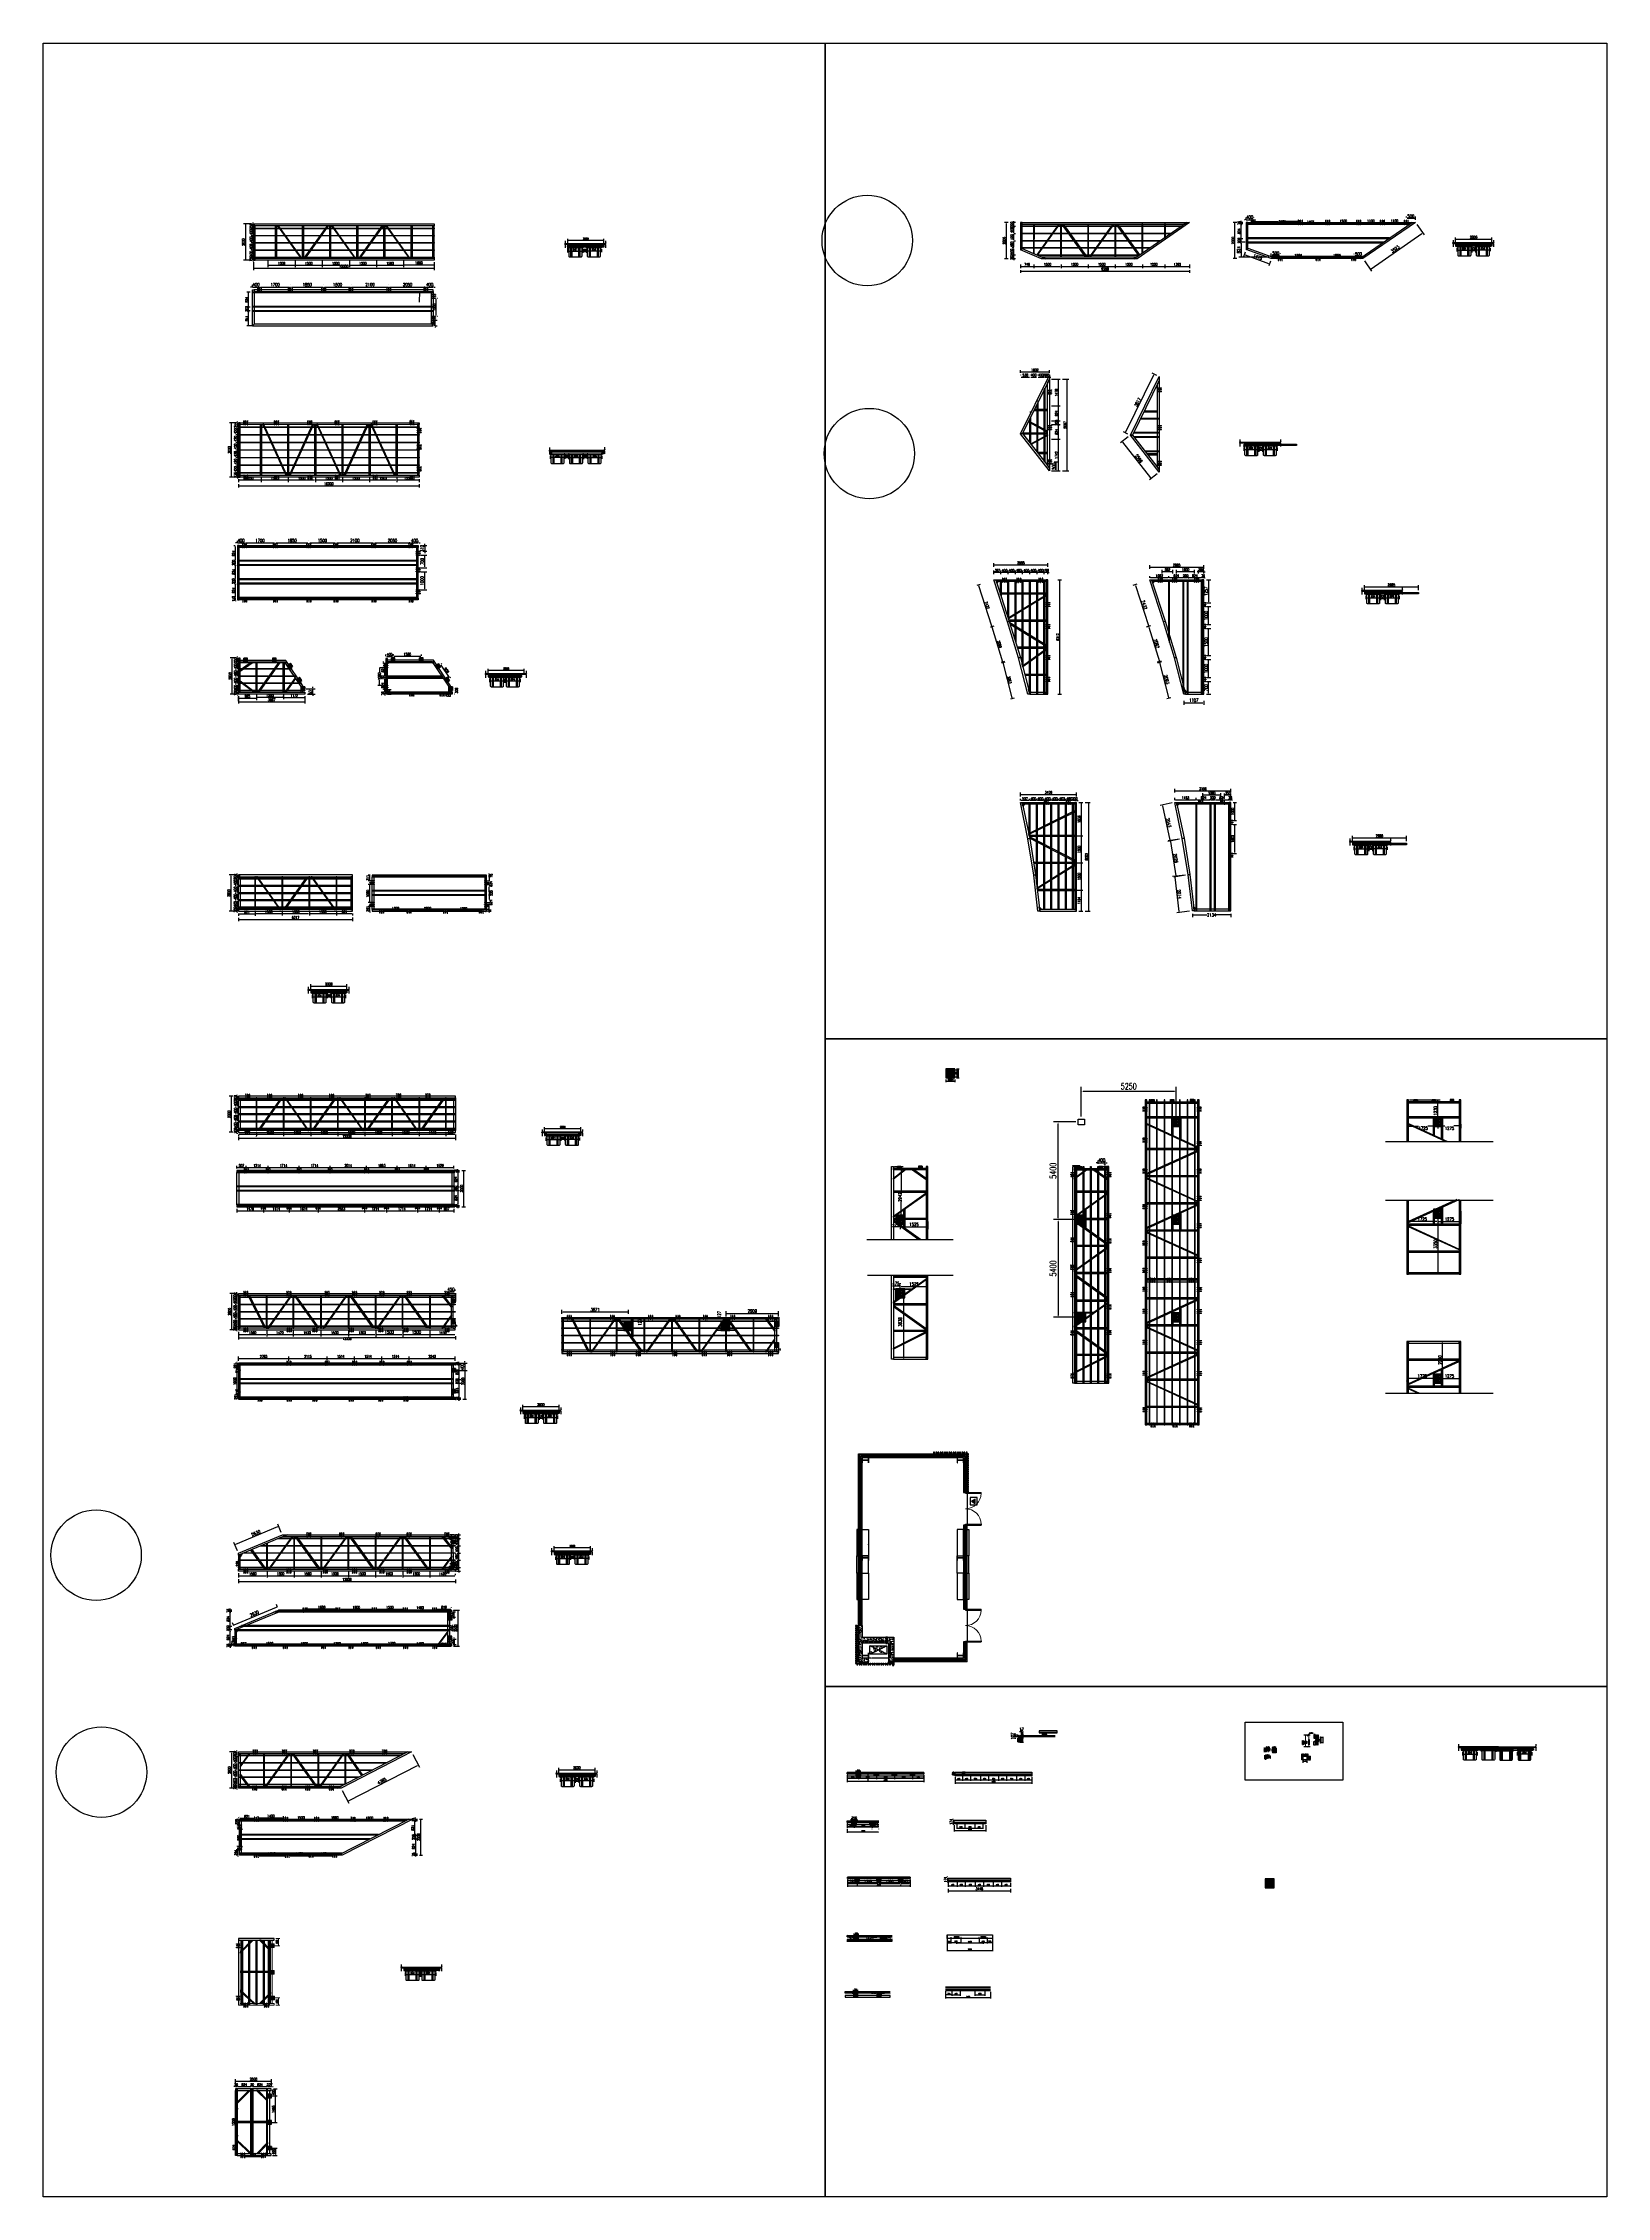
# Model space of a CAD drawing. Extents: x -18540 to 926017, y -610001 to -56924.
# Drawn here: x 24699 to 111176, y -610001 to -490906 of the extents above; entities that cross this region are included whole.
import ezdxf
from ezdxf import colors
from ezdxf.entities.mleader import LeaderData, LeaderLine
from ezdxf.enums import TextEntityAlignment as Align
from ezdxf.math import Vec2, Vec3

# ---------------------------------------------------------------- set-up
doc = ezdxf.new("R2010")
doc.units = 0
doc.header["$LTSCALE"] = 10
doc.header["$MEASUREMENT"] = 0
for name, pattern in [('ACAD_ISO02W100', [15, 12, -3]), ('DASH', [0.35, 0.25, -0.1]), ('HIDDEN', [0.375, 0.25, -0.125]), ('线型2', [2.5, 1.5, -1])]:
    doc.linetypes.add(name, pattern=pattern)
for name, color, linetype in [('0ＪＺ－面层线', 151, 'Continuous'), ('A_SMAL', 190, 'Continuous'), ('A_STAIR', 2, 'Continuous'), ('BJ02', 2, 'Continuous'), ('COLUMN', 9, 'Continuous'), ('CURTWALL', 4, 'Continuous'), ('DIM_LEAD', 3, 'Continuous'), ('DIM_SYMB', 3, 'Continuous'), ('L-TEXT文字标注', 7, 'Continuous'), ('L-构造线', 6, 'Continuous'), ('PUB_HATCH', 8, 'Continuous'), ('PUB_STRM', 4, 'Continuous'), ('PUB_TEXT', 7, 'Continuous'), ('SURFACE', 6, 'Continuous'), ('W-ALUMINUM_FRAME铝架', 30, 'Continuous'), ('W-STEEL_FRAME钢架', 3, 'Continuous'), ('W-STEEL_KEEL钢龙骨', 5, 'Continuous'), ('W-WOOD_FLOOR木地板', 30, 'Continuous'), ('WALL', 9, 'Continuous'), ('WINDOW', 4, 'Continuous'), ('房屋工字钢', 2, 'Continuous'), ('柱子', 6, 'Continuous'), ('柱子底座', 2, 'Continuous'), ('橡胶块', 2, 'Continuous'), ('浮箱U槽', 5, 'Continuous'), ('消防救援标志', 1, 'Continuous'), ('粗实线', 3, 'Continuous'), ('结构', 1, 'Continuous'), ('螺栓', 146, 'Continuous'), ('螺栓孔位', 2, 'Continuous'), ('钢', 172, 'Continuous'), ('铝合金', 7, 'Continuous')]:
    doc.layers.add(name, color=color, linetype=linetype)
for name, color, linetype, lineweight in [('孔标注', 9, 'Continuous', 18), ('字符标注', 9, 'Continuous', 18), ('文字标注', 7, 'Continuous', 18), ('柱_主零件_实线', 51, 'Continuous', 18), ('柱_零件_实线', 3, 'Continuous', 18), ('螺栓组-普通_实线', 9, 'Continuous', 18), ('钢板标注', 9, 'Continuous', 18), ('铝主梁170x129x4', 210, 'Continuous', 25)]:
    doc.layers.add(name, color=color, linetype=linetype, lineweight=lineweight)
doc.styles.add('_SIMPLEX', font='SIMPLEX.shx', dxfattribs={"width": 0.7, "bigfont": 'hzdx.shx'})
doc.styles.add('_TCH_DIM', font='SIMPLEX', dxfattribs={"bigfont": 'GBCBIG'})
doc.styles.get("Standard").update_dxf_attribs({"font": 'gbenor.shx', "bigfont": 'gbcbig.shx'})
doc.styles.add('STANDARD_T3', font='simplex.shx', dxfattribs={"width": 0.7, "bigfont": 'gbcbig.shx'})
doc.dimstyles.new('W&&10', dxfattribs={"dimtxt": 35, "dimasz": 10, "dimexe": 25, "dimexo": 30, "dimgap": 10, "dimtad": 1, "dimdec": 0, "dimzin": 0, "dimdsep": 46, "dimtxsty": 'STANDARD_T3', "dimcen": 0.09, "dimclrd": 1, "dimclre": 1, "dimclrt": 7, "dimazin": 2, "dimtfac": 1, "dimtdec": 0, "dimtix": 1, "dimtmove": 2, "dimatfit": 3, "dimfxl": 100, "dimtolj": 1, "dimtzin": 0, "dimarcsym": 0})
doc.dimstyles.new('W&&100', dxfattribs={"dimtxt": 350, "dimasz": 100, "dimexe": 250, "dimexo": 300, "dimgap": 100, "dimtad": 1, "dimdec": 0, "dimzin": 0, "dimdsep": 46, "dimtxsty": 'STANDARD_T3', "dimcen": 0.09, "dimclrd": 1, "dimclre": 1, "dimclrt": 7, "dimazin": 2, "dimtfac": 1, "dimtdec": 0, "dimtix": 1, "dimtmove": 2, "dimatfit": 3, "dimfxl": 100, "dimtolj": 1, "dimtzin": 0, "dimarcsym": 0})
doc.dimstyles.new('W&&20', dxfattribs={"dimtxt": 70, "dimasz": 20, "dimexe": 50, "dimexo": 60, "dimgap": 20, "dimtad": 1, "dimdec": 0, "dimzin": 0, "dimdsep": 46, "dimtxsty": 'STANDARD_T3', "dimcen": 0.09, "dimclrd": 1, "dimclre": 1, "dimclrt": 7, "dimazin": 2, "dimtfac": 1, "dimtdec": 0, "dimtix": 1, "dimtmove": 2, "dimatfit": 3, "dimfxl": 100, "dimtolj": 1, "dimtzin": 0, "dimarcsym": 0})
doc.dimstyles.new('W&&30', dxfattribs={"dimtxt": 105, "dimasz": 30, "dimexe": 75, "dimexo": 90, "dimgap": 30, "dimtad": 1, "dimdec": 0, "dimzin": 0, "dimdsep": 46, "dimtxsty": 'STANDARD_T3', "dimcen": 0.09, "dimclrd": 1, "dimclre": 1, "dimclrt": 7, "dimazin": 2, "dimtfac": 1, "dimtdec": 0, "dimtix": 1, "dimtmove": 2, "dimatfit": 3, "dimfxl": 100, "dimtolj": 1, "dimtzin": 0, "dimarcsym": 0})
doc.dimstyles.new('W&&40', dxfattribs={"dimtxt": 140, "dimasz": 40, "dimexe": 100, "dimexo": 120, "dimgap": 40, "dimtad": 1, "dimdec": 0, "dimzin": 0, "dimdsep": 46, "dimtxsty": 'STANDARD_T3', "dimcen": 0.09, "dimclrd": 1, "dimclre": 1, "dimclrt": 7, "dimazin": 2, "dimtfac": 1, "dimtdec": 0, "dimtix": 1, "dimtmove": 2, "dimatfit": 3, "dimfxl": 100, "dimtolj": 1, "dimtzin": 0, "dimarcsym": 0})
doc.dimstyles.new('W&&5', dxfattribs={"dimtxt": 17.5, "dimasz": 5, "dimexe": 12.5, "dimexo": 15, "dimgap": 5, "dimtad": 1, "dimdec": 0, "dimzin": 0, "dimdsep": 46, "dimtxsty": 'STANDARD_T3', "dimcen": 0.09, "dimclrd": 1, "dimclre": 1, "dimclrt": 7, "dimazin": 2, "dimtfac": 1, "dimtdec": 0, "dimtix": 1, "dimtmove": 2, "dimatfit": 3, "dimfxl": 100, "dimtolj": 1, "dimtzin": 0, "dimarcsym": 0})
doc.dimstyles.new('W&&50', dxfattribs={"dimtxt": 175, "dimasz": 50, "dimexe": 125, "dimexo": 150, "dimgap": 50, "dimtad": 1, "dimdec": 0, "dimzin": 0, "dimdsep": 46, "dimtxsty": 'STANDARD_T3', "dimcen": 0.09, "dimclrd": 1, "dimclre": 1, "dimclrt": 7, "dimazin": 2, "dimtfac": 1, "dimtdec": 0, "dimtix": 1, "dimtmove": 2, "dimatfit": 3, "dimfxl": 100, "dimtolj": 1, "dimtzin": 0, "dimarcsym": 0})
pattern_1 = [(45, (-1508952.671, -3040424.544), (-5.612660076, 5.612660076), []), (135, (-1508952.671, -3040424.544), (-5.612660076, -5.612660076), [])]
pattern_2 = [(45, (-1508862.671, -3040424.544), (-5.612660076, 5.612660076), []), (135, (-1508862.671, -3040424.544), (-5.612660076, -5.612660076), [])]
pattern_3 = [(50, (-340596.115, -409453.84), (25.923532, 93.1234154), [600, -80, 200, -40]), (50, (-340542.915, -409433.84), (-66.465069, 3.554523), [120, -13.2, 240, -30]), (50, (-340576.115, -409419.84), (113.1698317, 176.5639521), [320, -56, 160, -40])]
pattern_4 = [(45, (-84777.5, -6858.65), (-88.38835, 88.38835), []), (45, (-84718.58, -6858.65), (-88.38835, 88.38835), [])]
pattern_5 = [(0, (-84600.5, -7041.65), (300, 600), [0, -600]), (0, (-84951.5, -7122.65), (300, 600), [0, -600]), (0, (-84756.5, -7128.65), (300, 600), [0, -600]), (0, (-84543.5, -6951.65), (300, 600), [0, -600]), (0, (-84792.5, -7158.65), (300, 600), [0, -600]), (0, (-84483.5, -6573.65), (300, 600), [0, -600]), (0, (-84666.5, -6621.65), (300, 600), [0, -600]), (0, (-84570.5, -6696.65), (300, 600), [0, -600]), (0, (-85059.5, -6708.65), (300, 600), [0, -600]), (0, (-84765.5, -6735.65), (300, 600), [0, -600]), (0, (-84879.5, -6888.65), (300, 600), [0, -600]), (0, (-84873.5, -7113.65), (300, 600), [0, -600]), (0, (-84648.5, -7137.65), (300, 600), [0, -600]), (0, (-84483.5, -6873.65), (300, 600), [0, -600]), (0, (-85044.5, -6966.65), (300, 600), [0, -600]), (0, (-84993.5, -6864.65), (300, 600), [0, -600]), (0, (-84759.5, -6906.65), (300, 600), [0, -600]), (0, (-84843.5, -6993.65), (300, 600), [0, -600]), (0, (-84891.5, -6795.65), (300, 600), [0, -600]), (0, (-84816.5, -6570.65), (300, 600), [0, -600]), (0, (-85020.5, -7092.65), (300, 600), [0, -600]), (0, (-84690.5, -6693.65), (300, 600), [0, -600]), (0, (-84969.5, -6684.65), (300, 600), [0, -600]), (0, (-85017.5, -6606.65), (300, 600), [0, -600]), (130.601294, (-84520.36, -6761.512), (-1499.999983, 1800.000008), [26.3416, -11037.111]), (18.43495, (-84563.22, -6750.08), (1499.99999, 600), [27.1052, -3767.628]), (90, (-84563.22, -6775.8), (300, 600), [25.7143, -1174.2857]), (161.56505, (-84537.5, -6784.37), (-1500.00001, 599.99996), [27.1052, -3767.628]), (53.1301, (-84537.5, -6784.37), (300, 600), [28.5714, -2971.4285]), (135, (-84514.65, -7090.08), (-300.00004, 599.99996), [24.2437, -1672.8126]), (45, (-84548.93, -7090.08), (300, 600), [24.2437, -1672.8126]), (135, (-84531.8, -7107.23), (-300.00004, 599.99996), [24.2437, -1672.8126]), (45, (-84531.8, -7107.23), (300, 600), [24.2437, -1672.8126]), (116.56505, (-84803.2, -6687.2), (-5e-05, 1200), [31.944, -638.8765]), (180, (-84817.5, -6658.65), (-300, 600), [34.2857, -565.7142]), (63.43495, (-84866.1, -6687.2), (3e-06, 1200), [31.944, -638.8765]), (116.56505, (-84851.8, -6715.8), (-5e-05, 1200), [31.944, -638.8765]), (0, (-84851.8, -6715.8), (300, 600), [34.2857, -565.7142]), (63.43495, (-84817.5, -6715.8), (3e-06, 1200), [31.944, -638.8765]), (107.102728, (-84577.504, -6890.083), (-899.9999656, 3000.000005), [38.8613, -16282.9025]), (143.972626, (-84588.933, -6852.94), (-5699.999928, 4199.999995), [38.8613, -8122.02]), (180, (-84620.36, -6830.1), (-300, 600), [37.143, -562.857]), (36.027373, (-84688.933, -6852.94), (5699.999958, 4199.999955), [38.8613, -8122.02]), (71.56505, (-84700.36, -6887.23), (900, 2999.99999), [36.1403, -3758.5928]), (107.102728, (-84688.933, -6924.37), (-899.9999656, 3000.000005), [38.8613, -16282.9025]), (143.972626, (-84657.504, -6947.226), (-5699.999928, 4199.999995), [38.8613, -8122.02]), (0, (-84657.5, -6947.2), (300, 600), [37.143, -562.857]), (36.027373, (-84620.36, -6947.226), (5699.999958, 4199.999955), [38.8613, -8122.02]), (71.56505, (-84588.93, -6924.37), (900, 2999.99999), [36.1403, -3758.5928]), (150.25512, (-84571.79, -6610.08), (-900, 599.99999), [23.035, -4814.3196]), (90, (-84591.8, -6621.5), (300, 600), [22.857, -1177.1427]), (29.74488, (-84591.79, -6621.51), (900, 600), [23.035, -4814.3196]), (116.56505, (-84711.8, -7035.8), (-5e-05, 1200), [31.944, -638.8765]), (168.69007, (-84726.075, -7007.226), (-2700.000002, 599.999985), [29.1373, -6089.6855]), (41.185925, (-84777.504, -7021.512), (7499.999955, 6599.999942), [30.372, -12725.802]), (90, (-84777.5, -7050.08), (300, 600), [28.5714, -1171.4285]), (138.814074, (-84754.647, -7070.083), (-7499.999867, 6600.000042), [30.372, -12725.802]), (16.699244, (-84754.647, -7070.083), (9899.9999255, 2999.999969), [29.8295, -12498.5375]), (60.945396, (-84726.075, -7061.512), (299.999999, 599.999995), [29.416, -12325.3395]), (109.983106, (-84963.218, -6784.37), (-1500.000006, 4199.999989), [33.442, -14012.1975]), (155.556045, (-84974.647, -6752.94), (-3900.000015, 1799.9999626), [34.523, -14465.1315]), (24.443955, (-85037.504, -6752.94), (3900.000002, 1799.999991), [34.523, -14465.1315]), (70.016893, (-85048.933, -6784.37), (1500.0000045, 4199.9999896), [33.442, -14012.1975]), (109.983106, (-85037.504, -6815.798), (-1500.000006, 4199.999989), [33.442, -14012.1975]), (160.01689, (-85006.075, -6827.226), (-1500, 599.999973), [33.442, -6989.3775]), (19.983107, (-85006.075, -6827.226), (1499.999992, 600), [33.442, -6989.3775]), (70.016893, (-84974.647, -6815.798), (1500.0000045, 4199.9999896), [33.442, -14012.1975]), (122.00538, (-84740.36, -6838.655), (-300.00004, 599.99997), [26.9542, -5633.434]), (18.43495, (-84780.36, -6824.37), (1499.99999, 600), [27.1052, -3767.628]), (90, (-84780.36, -6850.08), (300, 600), [25.7143, -1174.2857]), (161.56505, (-84754.65, -6858.655), (-1500.00001, 599.99996), [27.1052, -3767.628]), (54.46232, (-84754.647, -6858.655), (2099.999997, 2999.999996), [24.578, -10298.2115]), (116.56505, (-84914.65, -6984.37), (-5e-05, 1200), [31.944, -638.8765]), (180, (-84928.93, -6955.8), (-300, 600), [31.4286, -568.5714]), (59.036243, (-84977.504, -6984.37), (300, 599.999997), [33.3197, -6963.822]), (120.963756, (-84960.36, -7012.94), (-300.00004, 599.999972), [33.3197, -6963.822]), (0, (-84960.36, -7012.94), (300, 600), [31.4286, -568.5714]), (63.43495, (-84928.93, -7012.94), (3e-06, 1200), [31.944, -638.8765])]

# ---------------------------------------------------------------- blocks, each defined once
blk = doc.blocks.new('C-17')
at = {"color": 1}
for p, q in [((377907, -122297), (377892, -122171)), ((377892, -122171), (378028, -122307)), ((377907, -122297), (377917, -122307)), ((378028, -122307), (377917, -122307))]:
    blk.add_line(p, q, dxfattribs=at)
at = {"color": 3}
for points in [[(376948, -116407), (377362, -118390), (377263, -118407), (376846, -116407)], [(377362, -118390), (377685, -120395), (377586, -120407), (377263, -118407)], [(377685, -120395), (377919, -122407), (377819, -122407), (377586, -120407)]]:
    blk.add_lwpolyline(points, close=True, dxfattribs=at)
at = {"color": 2}
blk.add_lwpolyline([(379852, -116407), (379852, -116497), (376967, -116497), (376948, -116407)], close=True, dxfattribs=at)
at = {"color": 1}
blk.add_lwpolyline([(376979, -116497), (377070, -116497), (376987, -116594), (376969, -116505)], close=True, dxfattribs=at)
at = {"color": 2}
blk.add_lwpolyline([(379852, -122307), (379952, -122307), (379952, -116407), (379852, -116407), (379852, -122307)], dxfattribs=at)
at = {"layer": 'BJ02', "color": 3}
blk.add_lwpolyline([(377919, -122407), (379952, -122407), (379952, -122307), (377908, -122307)], close=True, dxfattribs=at)
at = {"layer": 'W-STEEL_FRAME钢架', "color": 1}
for points in [[(379852, -116842), (379852, -116931), (377315, -118165), (377304, -118110), (379852, -116842)], [(379852, -119658), (379852, -119592), (377344, -118305), (377359, -118375), (379852, -119658)], [(379852, -119811), (379852, -119877), (377776, -121178), (377770, -121120), (379852, -119811)]]:
    blk.add_lwpolyline(points, dxfattribs=at)
for points in [[(379852, -118268), (379852, -118218), (377325, -118211), (377335, -118261)], [(379852, -119767), (379852, -119717), (377575, -119711), (377583, -119761)], [(379852, -121267), (379852, -121217), (377780, -121211), (377786, -121261)]]:
    blk.add_lwpolyline(points, close=True, dxfattribs=at)
at = {"layer": 'W-STEEL_KEEL钢龙骨', "color": 4}
for points in [[(377335, -118262), (377335, -116407), (377370, -116407), (377370, -118441)], [(377735, -120825), (377735, -116407), (377770, -116407), (377770, -121125)], [(378135, -122307), (378135, -116407), (378170, -116407), (378170, -122307)], [(378535, -122307), (378535, -116407), (378570, -116407), (378570, -122307)], [(378935, -122307), (378935, -116407), (378970, -116407), (378970, -122307)], [(379335, -122307), (379335, -116407), (379370, -116407), (379370, -122307)], [(379735, -122307), (379735, -116407), (379770, -116407), (379770, -122307)]]:
    blk.add_lwpolyline(points, dxfattribs=at)
blk = doc.blocks.new('*D145')
at = {"layer": 'BJ02', "color": 1, "lineweight": -2, "transparency": 16777216}
for p, q in [((36326, -503026), (36326, -503455)), ((36366, -503355), (46286, -503355)), ((46326, -503026), (46326, -503455))]:
    blk.add_line(p, q, dxfattribs=at)
at = {"layer": 'BJ02', "color": 1, "transparency": 16777216}
for points in [[(36366, -503349), (36366, -503362), (36326, -503355)], [(46286, -503349), (46286, -503362), (46326, -503355)]]:
    blk.add_solid(points, dxfattribs=at)
at = {"layer": 'Defpoints', "color": 0, "transparency": 16777216}
for p in [(36326, -502906), (46326, -502906), (46326, -503355)]:
    blk.add_point(p, dxfattribs=at)
at = {"layer": 'BJ02', "color": 7, "transparency": 16777216, "insert": (41326, -503245), "char_height": 140, "attachment_point": 5, "style": 'STANDARD_T3'}
blk.add_mtext('\\A1;10000', dxfattribs=at)
blk = doc.blocks.new('*D146')
at = {"layer": 'BJ02', "color": 1, "lineweight": -2, "transparency": 16777216}
for p, q in [((38636, -502926), (38636, -503294)), ((38676, -503194), (40096, -503194)), ((40136, -502926), (40136, -503294))]:
    blk.add_line(p, q, dxfattribs=at)
at = {"layer": 'BJ02', "color": 1, "transparency": 16777216}
for points in [[(38676, -503187), (38676, -503201), (38636, -503194)], [(40096, -503187), (40096, -503201), (40136, -503194)]]:
    blk.add_solid(points, dxfattribs=at)
at = {"layer": 'Defpoints', "color": 0, "transparency": 16777216}
for p in [(38636, -502806), (40136, -502806), (40136, -503194)]:
    blk.add_point(p, dxfattribs=at)
at = {"layer": 'BJ02', "color": 7, "transparency": 16777216, "insert": (39386, -503084), "char_height": 140, "attachment_point": 5, "style": 'STANDARD_T3'}
blk.add_mtext('\\A1;1500', dxfattribs=at)
blk = doc.blocks.new('*D147')
at = {"layer": 'BJ02', "color": 1, "lineweight": -2, "transparency": 16777216}
for p, q in [((40136, -502926), (40136, -503294)), ((40176, -503194), (41596, -503194)), ((41636, -502926), (41636, -503294))]:
    blk.add_line(p, q, dxfattribs=at)
at = {"layer": 'BJ02', "color": 1, "transparency": 16777216}
for points in [[(40176, -503187), (40176, -503201), (40136, -503194)], [(41596, -503187), (41596, -503201), (41636, -503194)]]:
    blk.add_solid(points, dxfattribs=at)
at = {"layer": 'Defpoints', "color": 0, "transparency": 16777216}
for p in [(40136, -502806), (41636, -502806), (41636, -503194)]:
    blk.add_point(p, dxfattribs=at)
at = {"layer": 'BJ02', "color": 7, "transparency": 16777216, "insert": (40886, -503084), "char_height": 140, "attachment_point": 5, "style": 'STANDARD_T3'}
blk.add_mtext('\\A1;1500', dxfattribs=at)
blk = doc.blocks.new('*D148')
at = {"layer": 'BJ02', "color": 1, "lineweight": -2, "transparency": 16777216}
for p, q in [((41636, -502926), (41636, -503294)), ((41676, -503194), (43096, -503194)), ((43136, -502926), (43136, -503294))]:
    blk.add_line(p, q, dxfattribs=at)
at = {"layer": 'BJ02', "color": 1, "transparency": 16777216}
for points in [[(41676, -503187), (41676, -503201), (41636, -503194)], [(43096, -503187), (43096, -503201), (43136, -503194)]]:
    blk.add_solid(points, dxfattribs=at)
at = {"layer": 'Defpoints', "color": 0, "transparency": 16777216}
for p in [(41636, -502806), (43136, -502806), (43136, -503194)]:
    blk.add_point(p, dxfattribs=at)
at = {"layer": 'BJ02', "color": 7, "transparency": 16777216, "insert": (42386, -503084), "char_height": 140, "attachment_point": 5, "style": 'STANDARD_T3'}
blk.add_mtext('\\A1;1500', dxfattribs=at)
blk = doc.blocks.new('*D149')
at = {"layer": 'BJ02', "color": 1, "lineweight": -2, "transparency": 16777216}
for p, q in [((43136, -502926), (43136, -503294)), ((43176, -503194), (44596, -503194)), ((44636, -502926), (44636, -503294))]:
    blk.add_line(p, q, dxfattribs=at)
at = {"layer": 'BJ02', "color": 1, "transparency": 16777216}
for points in [[(43176, -503187), (43176, -503201), (43136, -503194)], [(44596, -503187), (44596, -503201), (44636, -503194)]]:
    blk.add_solid(points, dxfattribs=at)
at = {"layer": 'Defpoints', "color": 0, "transparency": 16777216}
for p in [(43136, -502806), (44636, -502806), (44636, -503194)]:
    blk.add_point(p, dxfattribs=at)
at = {"layer": 'BJ02', "color": 7, "transparency": 16777216, "insert": (43886, -503084), "char_height": 140, "attachment_point": 5, "style": 'STANDARD_T3'}
blk.add_mtext('\\A1;1500', dxfattribs=at)
blk = doc.blocks.new('*D150')
at = {"layer": 'BJ02', "color": 1, "lineweight": -2, "transparency": 16777216}
for p, q in [((36206, -500906), (35786, -500906)), ((35886, -500946), (35886, -502866)), ((36206, -502906), (35786, -502906))]:
    blk.add_line(p, q, dxfattribs=at)
at = {"layer": 'BJ02', "color": 1, "transparency": 16777216}
for points in [[(35879, -500946), (35893, -500946), (35886, -500906)], [(35879, -502866), (35893, -502866), (35886, -502906)]]:
    blk.add_solid(points, dxfattribs=at)
at = {"layer": 'Defpoints', "color": 0, "transparency": 16777216}
for p in [(36326, -500906), (35886, -502906), (36326, -502906)]:
    blk.add_point(p, dxfattribs=at)
at = {"layer": 'BJ02', "color": 7, "transparency": 16777216, "insert": (35776, -501906), "char_height": 140, "attachment_point": 5, "rotation": 90, "style": 'STANDARD_T3'}
blk.add_mtext('\\A1;2000', dxfattribs=at)
blk = doc.blocks.new('*D151')
at = {"layer": 'BJ02', "color": 1, "lineweight": -2, "transparency": 16777216}
for p, q in [((37136, -502926), (37136, -503293)), ((37176, -503193), (38596, -503193)), ((38636, -503077), (38636, -503093))]:
    blk.add_line(p, q, dxfattribs=at)
at = {"layer": 'BJ02', "color": 1, "transparency": 16777216}
for points in [[(37176, -503186), (37176, -503199), (37136, -503193)], [(38596, -503186), (38596, -503199), (38636, -503193)]]:
    blk.add_solid(points, dxfattribs=at)
at = {"layer": 'Defpoints', "color": 0, "transparency": 16777216}
for p in [(37136, -502806), (38636, -503193), (38636, -503197)]:
    blk.add_point(p, dxfattribs=at)
at = {"layer": 'BJ02', "color": 7, "transparency": 16777216, "insert": (37886, -503083), "char_height": 140, "attachment_point": 5, "style": 'STANDARD_T3'}
blk.add_mtext('\\A1;1500', dxfattribs=at)
blk = doc.blocks.new('*D152')
at = {"layer": 'BJ02', "color": 1, "lineweight": -2, "transparency": 16777216}
for p, q in [((44636, -503074), (44636, -503069)), ((44676, -503169), (46286, -503169)), ((46326, -503074), (46326, -503069))]:
    blk.add_line(p, q, dxfattribs=at)
at = {"layer": 'BJ02', "color": 1, "transparency": 16777216}
for points in [[(44676, -503163), (44676, -503176), (44636, -503169)], [(46286, -503163), (46286, -503176), (46326, -503169)]]:
    blk.add_solid(points, dxfattribs=at)
at = {"layer": 'Defpoints', "color": 0, "transparency": 16777216}
for p in [(44636, -503194), (46326, -503169), (46326, -503194)]:
    blk.add_point(p, dxfattribs=at)
at = {"layer": 'BJ02', "color": 7, "transparency": 16777216, "insert": (45481, -503059), "char_height": 140, "attachment_point": 5, "style": 'STANDARD_T3'}
blk.add_mtext('\\A1;1690', dxfattribs=at)
blk = doc.blocks.new('*U2029')
at = {"color": 4}
blk.add_lwpolyline([(18, 5990), (17, -5990), (-18, -5990), (-17, 5990)], close=True, dxfattribs=at)
blk = doc.blocks.new('*U2030')
at = {"layer": 'W-STEEL_KEEL钢龙骨', "color": 0, "linetype": 'ByBlock', "lineweight": -2, "transparency": 16777216}
for p in [(0, 0), (400, 0), (800, 0), (1200, 0), (1600, 0)]:
    blk.add_blockref('*U2029', p, dxfattribs=at)
blk = doc.blocks.new('01')
h = blk.add_hatch()
h.set_pattern_fill('HOUND', color=77, scale=5)
h.set_pattern_definition([(0, (0, 0), (31.75, 7.9375), [127, -63.5]), (90, (0, 0), (-7.9375, -31.75), [127, -63.5])])
h.paths.add_polyline_path([(50227, 12928), (50227, 12728), (50427, 12728), (50427, 12928)])
h.paths.add_polyline_path([(50382, 12893, -1), (50402, 12893, -1)], flags=16)
h.paths.add_polyline_path([(50252, 12893, -1), (50272, 12893, -1)], flags=16)
h.paths.add_polyline_path([(50402, 12763, -1), (50382, 12763, -1)], flags=16)
h.paths.add_polyline_path([(50272, 12763, -1), (50252, 12763, -1)], flags=16)
at = {"color": 251}
blk.add_lwpolyline([(50227, 12928), (50427, 12928), (50427, 12728), (50227, 12728)], close=True, dxfattribs=at)
at = {"color": 6}
for centre in [(50262, 12893), (50262, 12763), (50392, 12893), (50392, 12763)]:
    blk.add_circle(centre, 10, dxfattribs=at)
blk = doc.blocks.new('*D2031')
at = {"color": 1, "lineweight": -2, "transparency": 16777216}
for p, q in [((384666, -105526), (384772, -105526)), ((384746, -105126), (384772, -105126)), ((384747, -105516), (384747, -105136))]:
    blk.add_line(p, q, dxfattribs=at)
at = {"color": 1, "transparency": 16777216}
for points in [[(384745, -105136), (384748, -105136), (384747, -105126)], [(384745, -105516), (384748, -105516), (384747, -105526)]]:
    blk.add_solid(points, dxfattribs=at)
at = {"layer": 'Defpoints', "color": 0, "transparency": 16777216}
for p in [(384636, -105526), (384716, -105126), (384747, -105126)]:
    blk.add_point(p, dxfattribs=at)
at = {"color": 7, "transparency": 16777216, "insert": (384719, -105326), "char_height": 35, "attachment_point": 5, "rotation": 90, "style": 'STANDARD_T3'}
blk.add_mtext('\\A1;400', dxfattribs=at)
blk = doc.blocks.new('*D2032')
at = {"color": 1, "lineweight": -2, "transparency": 16777216}
for p, q in [((384601, -107026), (384741, -107026)), ((384666, -106676), (384741, -106676)), ((384716, -106686), (384716, -107016))]:
    blk.add_line(p, q, dxfattribs=at)
at = {"color": 1, "transparency": 16777216}
for points in [[(384714, -106686), (384717, -106686), (384716, -106676)], [(384714, -107016), (384717, -107016), (384716, -107026)]]:
    blk.add_solid(points, dxfattribs=at)
at = {"layer": 'Defpoints', "color": 0, "transparency": 16777216}
for p in [(384571, -107026), (384636, -106676), (384716, -107026)]:
    blk.add_point(p, dxfattribs=at)
at = {"color": 7, "transparency": 16777216, "insert": (384795, -106901), "char_height": 35, "attachment_point": 5, "rotation": 90, "style": 'STANDARD_T3'}
blk.add_mtext('\\A1;350', dxfattribs=at)
blk = doc.blocks.new('1')
at = {"lineweight": -3}
for p, q in [((-1521938, 1214338), (-1521935, 1214338)), ((-1521938, 1214336), (-1521931, 1214336)), ((-1521938, 1214336), (-1521914, 1214336)), ((-1521938, 1214136), (-1521931, 1214136)), ((-1521938, 1214136), (-1521914, 1214136)), ((-1521938, 1214134), (-1521935, 1214134)), ((-1521936, 1214341), (-1521936, 1214346)), ((-1521936, 1214346), (-1521916, 1214346)), ((-1521935, 1214341), (-1521936, 1214341)), ((-1521935, 1214131), (-1521936, 1214131)), ((-1521936, 1214131), (-1521936, 1214126)), ((-1521936, 1214126), (-1521916, 1214126)), ((-1521934, 1214347), (-1521932, 1214347)), ((-1521934, 1214125), (-1521932, 1214125)), ((-1521933, 1214352), (-1521931, 1214355)), ((-1521933, 1214136), (-1521933, 1214352)), ((-1521919, 1214352), (-1521933, 1214352)), ((-1521932, 1214347), (-1521919, 1214347)), ((-1521932, 1214346), (-1521932, 1214341)), ((-1521932, 1214126), (-1521932, 1214131)), ((-1521932, 1214125), (-1521919, 1214125)), ((-1521921, 1214355), (-1521931, 1214355)), ((-1521919, 1214352), (-1521921, 1214355)), ((-1521919, 1214347), (-1521921, 1214347)), ((-1521921, 1214346), (-1521921, 1214341)), ((-1521921, 1214126), (-1521921, 1214131)), ((-1521919, 1214125), (-1521921, 1214125)), ((-1521919, 1214136), (-1521919, 1214352)), ((-1521917, 1214341), (-1521916, 1214341)), ((-1521914, 1214338), (-1521917, 1214338)), ((-1521914, 1214134), (-1521917, 1214134)), ((-1521917, 1214131), (-1521916, 1214131)), ((-1521916, 1214341), (-1521916, 1214346)), ((-1521916, 1214131), (-1521916, 1214126))]:
    blk.add_line(p, q, dxfattribs=at)
at = {"color": 1}
for p, q in [((-1521936, 1214346), (-1521934, 1214347)), ((-1521919, 1214347), (-1521916, 1214346))]:
    blk.add_line(p, q, dxfattribs=at)
at = {"color": 6, "lineweight": -3}
for p, q in [((-1521931, 1214136), (-1521931, 1214355)), ((-1521921, 1214136), (-1521921, 1214355))]:
    blk.add_line(p, q, dxfattribs=at)
at = {"lineweight": -3}
for points in [[(-1521933, 1214336), (-1521938, 1214336), (-1521938, 1214338), (-1521914, 1214338), (-1521914, 1214336), (-1521919, 1214336)], [(-1521933, 1214136), (-1521938, 1214136), (-1521938, 1214134), (-1521914, 1214134), (-1521914, 1214136), (-1521919, 1214136)], [(-1521935, 1214338), (-1521935, 1214341), (-1521917, 1214341), (-1521917, 1214338)], [(-1521935, 1214134), (-1521935, 1214131), (-1521917, 1214131), (-1521917, 1214134)]]:
    blk.add_lwpolyline(points, dxfattribs=at)
for centre, radius, start, end in [((-1521934, 1214129), 3.22, 223.60282, 316.39718), ((-1521926, 1214140), 14.7, 248.76069, 291.23931), ((-1521919, 1214129), 3.22, 223.60282, 316.39718)]:
    blk.add_arc(centre, radius, start, end, dxfattribs=at)
blk = doc.blocks.new('螺栓孔位')
at = {"layer": '螺栓孔位', "color": 1, "rotation": 270}
for p in [(-1214244, -1521833), (-1214244, -1521933), (-1214244, -1522033)]:
    blk.add_blockref('1', p, dxfattribs=at)
blk = doc.blocks.new('*D2033')
at = {"color": 1, "lineweight": -2, "transparency": 16777216}
for p, q in [((400061, -112418), (399844, -112418)), ((399981, -112818), (399844, -112818)), ((399894, -112438), (399894, -112798))]:
    blk.add_line(p, q, dxfattribs=at)
at = {"color": 1, "transparency": 16777216}
for points in [[(399890, -112438), (399897, -112438), (399894, -112418)], [(399890, -112798), (399897, -112798), (399894, -112818)]]:
    blk.add_solid(points, dxfattribs=at)
at = {"layer": 'Defpoints', "color": 0, "transparency": 16777216}
for p in [(399894, -112818), (400041, -112818), (400121, -112418)]:
    blk.add_point(p, dxfattribs=at)
at = {"color": 7, "transparency": 16777216, "insert": (399839, -112618), "char_height": 70, "attachment_point": 5, "rotation": 90, "style": 'STANDARD_T3'}
blk.add_mtext('\\A1;400', dxfattribs=at)
blk = doc.blocks.new('*D2034')
at = {"color": 1, "lineweight": -2, "transparency": 16777216}
for p, q in [((399981, -114018), (399828, -114018)), ((399878, -114038), (399878, -114398)), ((400061, -114418), (399828, -114418))]:
    blk.add_line(p, q, dxfattribs=at)
at = {"color": 1, "transparency": 16777216}
for points in [[(399874, -114038), (399881, -114038), (399878, -114018)], [(399874, -114398), (399881, -114398), (399878, -114418)]]:
    blk.add_solid(points, dxfattribs=at)
at = {"layer": 'Defpoints', "color": 0, "transparency": 16777216}
for p in [(400041, -114018), (399878, -114418), (400121, -114418)]:
    blk.add_point(p, dxfattribs=at)
at = {"color": 7, "transparency": 16777216, "insert": (399823, -114218), "char_height": 70, "attachment_point": 5, "rotation": 90, "style": 'STANDARD_T3'}
blk.add_mtext('\\A1;400', dxfattribs=at)
blk = doc.blocks.new('*D1748')
at = {"color": 1, "lineweight": -2, "transparency": 16777216}
for p, q in [((400004, -112548), (400004, -112560)), ((400014, -112535), (400111, -112535)), ((400121, -112548), (400121, -112560))]:
    blk.add_line(p, q, dxfattribs=at)
at = {"color": 1, "transparency": 16777216}
for points in [[(400014, -112534), (400014, -112537), (400004, -112535)], [(400111, -112534), (400111, -112537), (400121, -112535)]]:
    blk.add_solid(points, dxfattribs=at)
at = {"layer": 'Defpoints', "color": 0, "transparency": 16777216}
for p in [(400004, -112518), (400121, -112518), (400121, -112535)]:
    blk.add_point(p, dxfattribs=at)
at = {"color": 7, "transparency": 16777216, "insert": (400063, -112508), "char_height": 35, "attachment_point": 5, "style": 'STANDARD_T3'}
blk.add_mtext('\\A1;117', dxfattribs=at)
blk = doc.blocks.new('C-14')
at = {"color": 2}
blk.add_lwpolyline([(373915, -89889), (373915, -89789), (382996, -89789), (382851, -89889), (373915, -89889)], dxfattribs=at)
at = {"color": 3}
blk.add_lwpolyline([(380096, -91789), (382996, -89789), (383172, -89789), (380272, -91789)], close=True, dxfattribs=at)
at = {"color": 4}
blk.add_lwpolyline([(374724, -91571), (380396, -91571)], dxfattribs=at)
at = {"color": 2}
blk.add_lwpolyline([(375000, -91689), (380241, -91689), (380096, -91789), (375227, -91789)], close=True, dxfattribs=at)
at = {"layer": 'BJ02', "color": 3}
for points in [[(373915, -91222), (373915, -89789), (373815, -89789), (373815, -91288)], [(373915, -91222), (375230, -91789), (374977, -91789), (373815, -91288)]]:
    blk.add_lwpolyline(points, close=True, dxfattribs=at)
at = {"layer": 'W-STEEL_FRAME钢架', "color": 1}
for points in [[(374586, -89889), (374536, -89889), (374536, -91490), (374585, -91512)], [(376086, -89889), (376036, -89889), (376036, -91689), (376086, -91689)], [(377586, -89889), (377536, -89889), (377536, -91689), (377586, -91689)], [(379086, -89889), (379036, -89889), (379036, -91689), (379086, -91689)], [(380586, -89876), (380536, -89876), (380536, -91486), (380586, -91452)], [(381836, -89876), (381786, -89876), (381786, -90624), (381836, -90590)]]:
    blk.add_lwpolyline(points, close=True, dxfattribs=at)
for points in [[(375980, -89889), (375914, -89889), (374718, -91568), (374766, -91589), (375980, -89889)], [(376130, -89889), (376195, -89889), (377480, -91689), (377418, -91689), (376130, -89889)], [(378980, -89889), (378914, -89889), (377638, -91689), (377700, -91689), (378980, -89889)], [(379130, -89889), (379195, -89889), (380401, -91579), (380360, -91608), (379130, -89889)]]:
    blk.add_lwpolyline(points, dxfattribs=at)
at = {"layer": 'W-STEEL_KEEL钢龙骨', "color": 4}
for points in [[(373915, -89971), (382732, -89971), (382681, -90006), (373915, -90006)], [(373915, -90371), (382152, -90371)], [(382101, -90406), (373915, -90406)], [(373915, -90771), (381572, -90771)], [(381521, -90806), (373915, -90806)], [(373915, -91171), (380992, -91171)], [(380941, -91206), (373915, -91206)], [(380363, -91606), (374805, -91606)]]:
    blk.add_lwpolyline(points, dxfattribs=at)
blk = doc.blocks.new('*U2017')
at = {"layer": 'W-STEEL_KEEL钢龙骨', "color": 4}
blk.add_lwpolyline([(-18, -4900), (-18, 5000), (18, 5000), (17, -4900)], close=True, dxfattribs=at)
blk = doc.blocks.new('*U2018')
at = {"layer": 'W-STEEL_KEEL钢龙骨', "color": 0, "linetype": 'ByBlock', "lineweight": -2, "transparency": 16777216}
for p in [(0, 0), (400, 0), (800, 0), (1200, 0), (1600, 0)]:
    blk.add_blockref('*U2017', p, dxfattribs=at)
blk = doc.blocks.new('C-5')
at = {"layer": 'W-STEEL_FRAME钢架', "color": 1}
for points in [[(413346, -105907), (413396, -105907), (413396, -107704), (413346, -107704)], [(414746, -107704), (414796, -107704), (413515, -105904), (413465, -105904)], [(414846, -105907), (414896, -105907), (414896, -107704), (414846, -107704)], [(414983, -107704), (414933, -107704), (416215, -105904), (416265, -105904)], [(416346, -105907), (416396, -105907), (416396, -107704), (416346, -107704)], [(416496, -105904), (416446, -105904), (417729, -107704), (417779, -107704)], [(417846, -105907), (417896, -105907), (417896, -107704), (417846, -107704)], [(418015, -107704), (417965, -107704), (419246, -105904), (419296, -105904)], [(419346, -105907), (419396, -105907), (419396, -107704), (419346, -107704)], [(419496, -105904), (419446, -105904), (420729, -107704), (420779, -107704)], [(420846, -105907), (420896, -105907), (420896, -107704), (420846, -107704)]]:
    blk.add_lwpolyline(points, close=True, dxfattribs=at)
at = {"layer": '铝合金', "color": 3}
blk.add_lwpolyline([(412221, -105904), (412121, -105804), (422121, -105804), (422121, -105904), (412221, -105904)], dxfattribs=at)
blk.add_lwpolyline([(412121, -107804), (412221, -107804), (412221, -105904), (412121, -105804)], close=True, dxfattribs=at)
at = {"layer": '铝合金', "color": 2}
for points in [[(422121, -105904), (422031, -105904), (422031, -107704), (422121, -107704)], [(412221, -107704), (422121, -107704), (422121, -107804), (412221, -107804)]]:
    blk.add_lwpolyline(points, close=True, dxfattribs=at)
at = {"layer": 'W-STEEL_KEEL钢龙骨', "rotation": 270}
blk.add_blockref('*U2018', (417121, -106054), dxfattribs=at)
blk = doc.blocks.new('C-15')
at = {"color": 3}
for points in [[(583840, 36591), (585435, 39839), (585435, 39612), (583958, 36604)], [(583958, 36604), (585435, 34706), (585435, 34543), (583840, 36591)]]:
    blk.add_lwpolyline(points, close=True, dxfattribs=at)
at = {"color": 2}
blk.add_lwpolyline([(585337, 39413), (585435, 39612), (585435, 34706), (585335, 34834), (585337, 39413)], dxfattribs=at)
at = {"layer": 'BJ02'}
blk.add_lwpolyline([(585435, 39839), (585435, 34543), (583840, 36591)], close=True, dxfattribs=at)
at = {"layer": 'W-STEEL_FRAME钢架', "color": 1}
for points in [[(585335, 36680), (585335, 36731), (584297, 37296), (584275, 37250)], [(585336, 37880), (585336, 37930), (584608, 37930), (584584, 37880)], [(585335, 36583), (585335, 36633), (583968, 36623), (583958, 36604), (583981, 36574)], [(585335, 36538), (585335, 36488), (584433, 35996), (584401, 36036)], [(585335, 35506), (585335, 35556), (584773, 35556), (584812, 35506)]]:
    blk.add_lwpolyline(points, close=True, dxfattribs=at)
at = {"layer": 'W-STEEL_KEEL钢龙骨', "color": 4}
for points in [[(584753, 35582), (584753, 38223)], [(584788, 38294), (584787, 35537)], [(584353, 36097), (584353, 37408)], [(584387, 37479), (584387, 36053)]]:
    blk.add_lwpolyline(points, dxfattribs=at)
blk.add_lwpolyline([(585188, 39109), (585187, 35046), (585153, 35089), (585153, 39037)], close=True, dxfattribs=at)
blk = doc.blocks.new('C-16')
at = {"color": 1}
for p, q in [((590344, 21100), (590306, 21249)), ((590306, 21249), (590464, 21090)), ((590344, 21100), (590354, 21090)), ((590464, 21090), (590354, 21090))]:
    blk.add_line(p, q, dxfattribs=at)
at = {"color": 3}
for points in [[(588493, 27311), (589238, 25024), (589141, 24999), (588388, 27311)], [(589238, 25024), (589850, 23026), (589753, 22999), (589141, 24999)], [(589850, 23026), (590370, 20999), (590267, 20999), (589753, 22999)]]:
    blk.add_lwpolyline(points, close=True, dxfattribs=at)
at = {"color": 2}
for points in [[(591274, 27311), (591274, 27221), (588523, 27221), (588493, 27311)], [(591274, 20999), (591274, 21089), (590347, 21090), (590370, 21000)]]:
    blk.add_lwpolyline(points, close=True, dxfattribs=at)
at = {"color": 1}
blk.add_lwpolyline([(588535, 27221), (588645, 27221), (588552, 27129), (588525, 27213)], close=True, dxfattribs=at)
at = {"color": 2}
blk.add_lwpolyline([(591274, 20999), (591374, 20999), (591374, 27311), (591274, 27311), (591274, 20999)], dxfattribs=at)
at = {"layer": 'W-STEEL_FRAME钢架', "color": 1}
for points in [[(591274, 26540), (591274, 26590), (588728, 26590), (588744, 26540)], [(591274, 25040), (591274, 25090), (589216, 25090), (589233, 25040)], [(591274, 23540), (591274, 23590), (589677, 23590), (589692, 23540)], [(591274, 22040), (591274, 22090), (590090, 22090), (590103, 22040)]]:
    blk.add_lwpolyline(points, close=True, dxfattribs=at)
for points in [[(591274, 26496), (591274, 26430), (589193, 25162), (589176, 25213), (591274, 26496)], [(591274, 23646), (591274, 23712), (589264, 24937), (589287, 24861), (591274, 23646)], [(591274, 23496), (591274, 23430), (589982, 22509), (589969, 22562), (591274, 23496)]]:
    blk.add_lwpolyline(points, dxfattribs=at)
at = {"layer": 'W-STEEL_KEEL钢龙骨', "color": 4}
for points in [[(588758, 26499), (588758, 27311), (588793, 27311), (588793, 26392)], [(589157, 25270), (589158, 27311), (589193, 27311), (589192, 25163)], [(589557, 23980), (589558, 27311), (589593, 27311), (589592, 23866)], [(589957, 22607), (589958, 27311), (589993, 27311), (589992, 22471)], [(590357, 21049), (590358, 27311), (590393, 27311), (590392, 20999), (590370, 20999)]]:
    blk.add_lwpolyline(points, dxfattribs=at)
for points in [[(590793, 27311), (590792, 20999), (590757, 20999), (590758, 27311)], [(591193, 27311), (591192, 20999), (591157, 20999), (591158, 27311)]]:
    blk.add_lwpolyline(points, close=True, dxfattribs=at)
blk = doc.blocks.new('C-12')
at = {"color": 3}
blk.add_line((589889, 33110), (589989, 33110), dxfattribs=at)
at = {"color": 2}
blk.add_lwpolyline([(589989, 33110), (589989, 27464), (589889, 27659), (589889, 33110)], close=True, dxfattribs=at)
at = {"color": 3}
blk.add_lwpolyline([(589889, 27659), (591889, 23757), (591889, 23538), (589889, 27440)], close=True, dxfattribs=at)
at = {"layer": 'BJ02'}
blk.add_lwpolyline([(591789, 33110), (591789, 33020), (589989, 33020), (589989, 33110)], close=True, dxfattribs=at)
blk.add_lwpolyline([(591789, 33110), (591889, 33110), (591889, 23757), (591789, 23952), (591789, 33110)], dxfattribs=at)
at = {"layer": 'W-STEEL_FRAME钢架', "color": 1}
for points in [[(589989, 32496), (589989, 32561), (590587, 33020), (590657, 33020), (589989, 32496)], [(591789, 32477), (591789, 32543), (591111, 33020), (591041, 33020), (591789, 32477)], [(591789, 30276), (591789, 30341), (589989, 31626), (589989, 31564), (591789, 30276)], [(591789, 30126), (591789, 30060), (589989, 28776), (589989, 28837), (591789, 30126)], [(591789, 27276), (591789, 27341), (589989, 28626), (589989, 28564), (591789, 27276)], [(591789, 27126), (591789, 27060), (590614, 26246), (590590, 26293), (591789, 27126)]]:
    blk.add_lwpolyline(points, dxfattribs=at)
for points in [[(591789, 31670), (591789, 31720), (589989, 31720), (589989, 31670)], [(591789, 30170), (591789, 30220), (589989, 30220), (589989, 30170)], [(591789, 28670), (591789, 28720), (589989, 28720), (589989, 28670)], [(591789, 27170), (591789, 27220), (590115, 27220), (590140, 27170)]]:
    blk.add_lwpolyline(points, close=True, dxfattribs=at)
at = {"layer": 'W-STEEL_KEEL钢龙骨', "color": 4}
for points in [[(590072, 27303), (590072, 33110), (590107, 33110), (590107, 27235)], [(590472, 26523), (590472, 33110), (590507, 33110), (590507, 26455)], [(590872, 25743), (590872, 33110), (590907, 33110), (590907, 25674)], [(591272, 24962), (591272, 33110), (591307, 33110), (591307, 24894)]]:
    blk.add_lwpolyline(points, dxfattribs=at)
blk.add_lwpolyline([(591707, 33110), (591707, 24114), (591672, 24182), (591672, 33110)], close=True, dxfattribs=at)
blk = doc.blocks.new('*U2019')
at = {"layer": 'W-STEEL_KEEL钢龙骨', "color": 4}
blk.add_lwpolyline([(-16, -4900), (-19, 5000), (16, 5000), (19, -4900)], close=True, dxfattribs=at)
blk = doc.blocks.new('*U2020')
at = {"layer": 'W-STEEL_KEEL钢龙骨', "color": 0, "linetype": 'ByBlock', "lineweight": -2, "transparency": 16777216}
for p in [(0, 0), (420, 0), (840, 0), (1260, 0), (1680, 0), (2100, 0), (2520, 0)]:
    blk.add_blockref('*U2019', p, dxfattribs=at)
blk = doc.blocks.new('C-6')
at = {"layer": 'W-STEEL_FRAME钢架', "color": 1}
for points in [[(594887, 19452), (594887, 19402), (597687, 20685), (597687, 20735)], [(594890, 20801), (594890, 20851), (597687, 20851), (597687, 20801)], [(597687, 17971), (597687, 17921), (594887, 19202), (594887, 19252)], [(594890, 19302), (594890, 19352), (597687, 19352), (597687, 19302)], [(594887, 16453), (594887, 16403), (597687, 17686), (597687, 17736)], [(594890, 17803), (594890, 17853), (597687, 17853), (597687, 17803)], [(597687, 14940), (597687, 14890), (594887, 16172), (594887, 16222)], [(594890, 16303), (594890, 16353), (597687, 16353), (597687, 16303)], [(597687, 14702), (597687, 14752), (594887, 13471), (594887, 13421)], [(594890, 14803), (594890, 14853), (597687, 14853), (597687, 14803)], [(594887, 13302), (594887, 13352), (597687, 13352), (597687, 13302)]]:
    blk.add_lwpolyline(points, close=True, dxfattribs=at)
at = {"layer": '铝合金', "color": 2}
blk.add_lwpolyline([(594888, 12177), (594788, 12177), (594788, 22076), (594884, 22076), (594888, 12177)], dxfattribs=at)
for points in [[(594884, 22076), (594884, 21986), (597684, 21986), (597684, 22076)], [(597688, 12177), (597684, 22076), (597788, 22076), (597788, 12177)]]:
    blk.add_lwpolyline(points, close=True, dxfattribs=at)
at = {"layer": '铝合金', "color": 3}
blk.add_lwpolyline([(597788, 12077), (597788, 12177), (594788, 12177), (594788, 12077)], close=True, dxfattribs=at)
at = {"layer": 'W-STEEL_KEEL钢龙骨'}
blk.add_blockref('*U2020', (595030, 17077), dxfattribs=at)
blk = doc.blocks.new('C-7')
at = {"layer": 'BJ02'}
blk.add_lwpolyline([(586270, 23822), (586270, 23822)], dxfattribs=at)
at = {"layer": 'W-STEEL_FRAME钢架', "color": 1}
for points in [[(586267, 26297), (586267, 26247), (584597, 26247), (584597, 26297)], [(586270, 26350), (586270, 26410), (585511, 26952), (585461, 26919)], [(586270, 24897), (586270, 24847), (584597, 26035), (584597, 26085)], [(586267, 24797), (586267, 24747), (584597, 24747), (584597, 24797)], [(585039, 23867), (585102, 23867), (584597, 24584), (584597, 24500)], [(585705, 23867), (585642, 23867), (586270, 24703), (586270, 24619)]]:
    blk.add_lwpolyline(points, close=True, dxfattribs=at)
at = {"layer": 'W-STEEL_KEEL钢龙骨', "color": 1}
blk.add_lwpolyline([(584597, 26234), (584597, 26343), (584681, 26399), (584597, 26234)], dxfattribs=at)
at = {"layer": 'W-STEEL_KEEL钢龙骨', "color": 4}
for points in [[(584638, 26478), (584638, 23777), (584603, 23777), (584603, 26455)], [(584987, 26745), (584987, 23777), (584952, 23777), (584952, 26722)], [(585387, 27012), (585387, 23777), (585352, 23777), (585352, 26988)], [(585787, 27278), (585787, 23777), (585752, 23777), (585752, 27255)], [(586187, 27328), (586187, 23777), (586152, 23777), (586152, 27328)]]:
    blk.add_lwpolyline(points, dxfattribs=at)
at = {"layer": '铝合金', "color": 2}
blk.add_lwpolyline([(586270, 27444), (586370, 27444), (586370, 23777), (586270, 23777), (586270, 27444)], dxfattribs=at)
at = {"layer": '铝合金', "color": 6}
for points in [[(586270, 27328), (585912, 27328), (584507, 26392), (584507, 23867)], [(586270, 27238), (585939, 27238), (584597, 26343), (584597, 23867)]]:
    blk.add_lwpolyline(points, dxfattribs=at)
at = {"layer": '铝合金', "color": 2}
blk.add_lwpolyline([(586270, 23777), (586270, 23867), (584390, 23867), (584390, 23777)], close=True, dxfattribs=at)
at = {"color": 4, "xscale": -1}
for p, rotation in [((535634, 39740), 180.4962871280426), ((535820, 9377), 213.6880317953241), ((536598, 9895), 213.6880317953241), ((597315, 76095), 90.00000000000007), ((597315, 74504), 90.00000000000007)]:
    blk.add_blockref('01', p, dxfattribs=dict(at, rotation=rotation))
blk = doc.blocks.new('*U2025')
at = {"layer": 'W-STEEL_KEEL钢龙骨', "color": 4}
blk.add_lwpolyline([(18, -3156), (18, 3156), (-18, 3156), (-18, -3156)], close=True, dxfattribs=at)
blk = doc.blocks.new('*U2026')
at = {"layer": 'W-STEEL_KEEL钢龙骨', "color": 0, "linetype": 'ByBlock', "lineweight": -2, "transparency": 16777216}
for p in [(0, 0), (400, 0), (800, 0), (1200, 0), (1600, 0)]:
    blk.add_blockref('*U2025', p, dxfattribs=at)
blk = doc.blocks.new('*D258')
at = {"color": 1, "lineweight": -2, "transparency": 16777216}
for p, q in [((586220, 23718), (586220, 23726)), ((586230, 23701), (586360, 23701)), ((586370, 23718), (586370, 23726))]:
    blk.add_line(p, q, dxfattribs=at)
at = {"color": 1, "transparency": 16777216}
for points in [[(586230, 23703), (586230, 23699), (586220, 23701)], [(586360, 23703), (586360, 23699), (586370, 23701)]]:
    blk.add_solid(points, dxfattribs=at)
at = {"layer": 'Defpoints', "color": 0, "transparency": 16777216}
for p in [(586220, 23688), (586370, 23701), (586370, 23688)]:
    blk.add_point(p, dxfattribs=at)
at = {"color": 7, "transparency": 16777216, "insert": (586295, 23729), "char_height": 35, "attachment_point": 5, "style": 'STANDARD_T3'}
blk.add_mtext('\\A1;150', dxfattribs=at)
blk = doc.blocks.new('*U2027')
at = {"layer": 'W-STEEL_KEEL钢龙骨', "color": 4}
blk.add_lwpolyline([(-18, 6000), (-18, -6000), (18, -6000), (18, 6000)], close=True, dxfattribs=at)
blk = doc.blocks.new('*U2028')
at = {"layer": 'W-STEEL_KEEL钢龙骨', "color": 0, "linetype": 'ByBlock', "lineweight": -2, "transparency": 16777216}
for p in [(0, 0), (400, 0), (800, 0), (1200, 0), (1600, 0)]:
    blk.add_blockref('*U2027', p, dxfattribs=at)
blk = doc.blocks.new('C-9')
at = {"layer": 'W-STEEL_FRAME钢架', "color": 1}
for points in [[(584470, 16495), (584470, 16445), (586270, 16445), (586270, 16495)], [(586270, 15095), (586270, 15045), (584470, 16326), (584470, 16376)], [(586270, 14858), (586270, 14908), (584470, 13627), (584470, 13577)], [(584473, 14995), (584473, 14945), (586270, 14945), (586270, 14995)], [(584470, 13345), (584470, 13395), (586270, 12112), (586270, 12062)], [(584473, 13495), (584473, 13445), (586270, 13445), (586270, 13495)], [(584473, 11995), (584473, 11945), (586270, 11945), (586270, 11995)], [(586270, 11826), (586270, 11876), (584470, 10595), (584470, 10545)], [(584470, 10345), (584470, 10395), (586270, 9113), (586270, 9063)], [(584473, 10495), (584473, 10445), (586270, 10445), (586270, 10495)], [(584470, 7595), (584470, 7545), (586270, 8828), (586270, 8878)], [(584473, 8995), (584473, 8945), (586270, 8945), (586270, 8995)], [(584470, 7345), (584470, 7395), (586270, 6113), (586270, 6063)], [(584473, 7495), (584473, 7445), (586270, 7445), (586270, 7495)], [(584473, 6023), (584473, 5973), (586270, 5973), (586270, 6023)]]:
    blk.add_lwpolyline(points, close=True, dxfattribs=at)
at = {"layer": '铝合金', "color": 2}
blk.add_lwpolyline([(584470, 17466), (584370, 17466), (584370, 5466), (584470, 5466), (584470, 17466)], dxfattribs=at)
for points in [[(586270, 17466), (586270, 17366), (584470, 17366), (584470, 17466)], [(586270, 17466), (586270, 5466), (586370, 5466), (586370, 17466)], [(584470, 5466), (584470, 5556), (586270, 5556), (586270, 5466)]]:
    blk.add_lwpolyline(points, close=True, dxfattribs=at)
at = {"layer": 'W-STEEL_KEEL钢龙骨'}
blk.add_blockref('*U2028', (584570, 11466), dxfattribs=at)
blk = doc.blocks.new('*D381')
at = {"layer": 'Defpoints', "color": 0, "transparency": 16777216}
for p in [(36310, -502756), (36326, -502906), (36426, -502756)]:
    blk.add_point(p, dxfattribs=at)
at = {"layer": '浮箱U槽', "color": 1, "lineweight": -2, "transparency": 16777216}
for p, q in [((36206, -502906), (36210, -502906)), ((36306, -502756), (36210, -502756)), ((36310, -502716), (36310, -502676)), ((36310, -502906), (36310, -502756)), ((36310, -502946), (36310, -502986))]:
    blk.add_line(p, q, dxfattribs=at)
at = {"layer": '浮箱U槽', "color": 1, "transparency": 16777216}
for points in [[(36303, -502716), (36317, -502716), (36310, -502756)], [(36303, -502946), (36317, -502946), (36310, -502906)]]:
    blk.add_solid(points, dxfattribs=at)
at = {"layer": '浮箱U槽', "color": 7, "transparency": 16777216, "insert": (36200, -502831), "char_height": 140, "attachment_point": 5, "rotation": 90, "style": 'STANDARD_T3'}
blk.add_mtext('\\A1;150', dxfattribs=at)
blk = doc.blocks.new('*D382')
at = {"layer": 'Defpoints', "color": 0, "transparency": 16777216}
for p in [(36310, -502356), (36426, -502356), (36426, -502756)]:
    blk.add_point(p, dxfattribs=at)
at = {"layer": '浮箱U槽', "color": 1, "lineweight": -2, "transparency": 16777216}
for p, q in [((36306, -502356), (36210, -502356)), ((36310, -502716), (36310, -502396)), ((36306, -502756), (36210, -502756))]:
    blk.add_line(p, q, dxfattribs=at)
at = {"layer": '浮箱U槽', "color": 1, "transparency": 16777216}
for points in [[(36303, -502396), (36317, -502396), (36310, -502356)], [(36303, -502716), (36317, -502716), (36310, -502756)]]:
    blk.add_solid(points, dxfattribs=at)
at = {"layer": '浮箱U槽', "color": 7, "transparency": 16777216, "insert": (36200, -502556), "char_height": 140, "attachment_point": 5, "rotation": 90, "style": 'STANDARD_T3'}
blk.add_mtext('\\A1;400', dxfattribs=at)
blk = doc.blocks.new('*D383')
at = {"layer": 'Defpoints', "color": 0, "transparency": 16777216}
for p in [(36310, -501956), (36426, -501956), (36426, -502356)]:
    blk.add_point(p, dxfattribs=at)
at = {"layer": '浮箱U槽', "color": 1, "lineweight": -2, "transparency": 16777216}
for p, q in [((36306, -501956), (36210, -501956)), ((36306, -502356), (36210, -502356)), ((36310, -502316), (36310, -501996))]:
    blk.add_line(p, q, dxfattribs=at)
at = {"layer": '浮箱U槽', "color": 1, "transparency": 16777216}
for points in [[(36303, -501996), (36317, -501996), (36310, -501956)], [(36303, -502316), (36317, -502316), (36310, -502356)]]:
    blk.add_solid(points, dxfattribs=at)
at = {"layer": '浮箱U槽', "color": 7, "transparency": 16777216, "insert": (36200, -502156), "char_height": 140, "attachment_point": 5, "rotation": 90, "style": 'STANDARD_T3'}
blk.add_mtext('\\A1;400', dxfattribs=at)
blk = doc.blocks.new('*D384')
at = {"layer": 'Defpoints', "color": 0, "transparency": 16777216}
for p in [(36310, -501556), (36426, -501556), (36426, -501956)]:
    blk.add_point(p, dxfattribs=at)
at = {"layer": '浮箱U槽', "color": 1, "lineweight": -2, "transparency": 16777216}
for p, q in [((36306, -501556), (36210, -501556)), ((36306, -501956), (36210, -501956)), ((36310, -501916), (36310, -501596))]:
    blk.add_line(p, q, dxfattribs=at)
at = {"layer": '浮箱U槽', "color": 1, "transparency": 16777216}
for points in [[(36303, -501596), (36317, -501596), (36310, -501556)], [(36303, -501916), (36317, -501916), (36310, -501956)]]:
    blk.add_solid(points, dxfattribs=at)
at = {"layer": '浮箱U槽', "color": 7, "transparency": 16777216, "insert": (36200, -501756), "char_height": 140, "attachment_point": 5, "rotation": 90, "style": 'STANDARD_T3'}
blk.add_mtext('\\A1;400', dxfattribs=at)
blk = doc.blocks.new('*D385')
at = {"layer": 'Defpoints', "color": 0, "transparency": 16777216}
for p in [(36310, -501156), (36426, -501156), (36426, -501556)]:
    blk.add_point(p, dxfattribs=at)
at = {"layer": '浮箱U槽', "color": 1, "lineweight": -2, "transparency": 16777216}
for p, q in [((36306, -501156), (36210, -501156)), ((36310, -501516), (36310, -501196)), ((36306, -501556), (36210, -501556))]:
    blk.add_line(p, q, dxfattribs=at)
at = {"layer": '浮箱U槽', "color": 1, "transparency": 16777216}
for points in [[(36303, -501196), (36317, -501196), (36310, -501156)], [(36303, -501516), (36317, -501516), (36310, -501556)]]:
    blk.add_solid(points, dxfattribs=at)
at = {"layer": '浮箱U槽', "color": 7, "transparency": 16777216, "insert": (36200, -501356), "char_height": 140, "attachment_point": 5, "rotation": 90, "style": 'STANDARD_T3'}
blk.add_mtext('\\A1;400', dxfattribs=at)
blk = doc.blocks.new('*D386')
at = {"layer": 'Defpoints', "color": 0, "transparency": 16777216}
for p in [(36310, -500906), (36326, -500906), (36426, -501156)]:
    blk.add_point(p, dxfattribs=at)
at = {"layer": '浮箱U槽', "color": 1, "lineweight": -2, "transparency": 16777216}
for p, q in [((36206, -500906), (36210, -500906)), ((36306, -501156), (36210, -501156)), ((36310, -500866), (36310, -500826)), ((36310, -501156), (36310, -500906)), ((36310, -501196), (36310, -501236))]:
    blk.add_line(p, q, dxfattribs=at)
at = {"layer": '浮箱U槽', "color": 1, "transparency": 16777216}
for points in [[(36303, -500866), (36317, -500866), (36310, -500906)], [(36303, -501196), (36317, -501196), (36310, -501156)]]:
    blk.add_solid(points, dxfattribs=at)
at = {"layer": '浮箱U槽', "color": 7, "transparency": 16777216, "insert": (36200, -501031), "char_height": 140, "attachment_point": 5, "rotation": 90, "style": 'STANDARD_T3'}
blk.add_mtext('\\A1;250', dxfattribs=at)
blk = doc.blocks.new('*D387')
at = {"layer": 'Defpoints', "color": 0, "transparency": 16777216}
for p in [(46276, -506221), (46276, -506545), (46389, -506221)]:
    blk.add_point(p, dxfattribs=at)
at = {"layer": '浮箱U槽', "color": 1, "lineweight": -2, "transparency": 16777216}
for p, q in [((46389, -506181), (46389, -506141)), ((46389, -506545), (46389, -506221)), ((46389, -506585), (46389, -506625)), ((46396, -506221), (46489, -506221)), ((46396, -506545), (46489, -506545))]:
    blk.add_line(p, q, dxfattribs=at)
at = {"layer": '浮箱U槽', "color": 1, "transparency": 16777216}
for points in [[(46382, -506181), (46396, -506181), (46389, -506221)], [(46382, -506585), (46396, -506585), (46389, -506545)]]:
    blk.add_solid(points, dxfattribs=at)
at = {"layer": '浮箱U槽', "color": 7, "transparency": 16777216, "insert": (46279, -506383), "char_height": 140, "attachment_point": 5, "rotation": 90, "style": 'STANDARD_T3'}
blk.add_mtext('\\A1;324', dxfattribs=at)
blk = doc.blocks.new('*D388')
at = {"layer": 'Defpoints', "color": 0, "transparency": 16777216}
for p in [(46386, -505007), (46386, -506007), (46431, -505007)]:
    blk.add_point(p, dxfattribs=at)
at = {"layer": '浮箱U槽', "color": 1, "lineweight": -2, "transparency": 16777216}
for p, q in [((46431, -505967), (46431, -505047)), ((46506, -505007), (46531, -505007)), ((46506, -506007), (46531, -506007))]:
    blk.add_line(p, q, dxfattribs=at)
at = {"layer": '浮箱U槽', "color": 1, "transparency": 16777216}
for points in [[(46425, -505047), (46438, -505047), (46431, -505007)], [(46425, -505967), (46438, -505967), (46431, -506007)]]:
    blk.add_solid(points, dxfattribs=at)
at = {"layer": '浮箱U槽', "color": 7, "transparency": 16777216, "insert": (46321, -505507), "char_height": 140, "attachment_point": 5, "rotation": 90, "style": 'STANDARD_T3'}
blk.add_mtext('\\A1;1000', dxfattribs=at)
blk = doc.blocks.new('*D389')
at = {"layer": 'Defpoints', "color": 0, "transparency": 16777216}
for p in [(36067, -505704), (36276, -505704), (36376, -506545)]:
    blk.add_point(p, dxfattribs=at)
at = {"layer": '浮箱U槽', "color": 1, "lineweight": -2, "transparency": 16777216}
for p, q in [((36156, -505704), (35967, -505704)), ((36067, -506505), (36067, -505744)), ((36256, -506545), (35967, -506545))]:
    blk.add_line(p, q, dxfattribs=at)
at = {"layer": '浮箱U槽', "color": 1, "transparency": 16777216}
for points in [[(36060, -505744), (36073, -505744), (36067, -505704)], [(36060, -506505), (36073, -506505), (36067, -506545)]]:
    blk.add_solid(points, dxfattribs=at)
at = {"layer": '浮箱U槽', "color": 7, "transparency": 16777216, "insert": (35957, -506124), "char_height": 140, "attachment_point": 5, "rotation": 90, "style": 'STANDARD_T3'}
blk.add_mtext('\\A1;841', dxfattribs=at)
blk = doc.blocks.new('*D390')
at = {"layer": 'Defpoints', "color": 0, "transparency": 16777216}
for p in [(36067, -505504), (36276, -505504), (36276, -505704)]:
    blk.add_point(p, dxfattribs=at)
at = {"layer": '浮箱U槽', "color": 1, "lineweight": -2, "transparency": 16777216}
for p, q in [((36156, -505504), (35967, -505504)), ((36156, -505704), (35967, -505704)), ((36067, -505464), (36067, -505424)), ((36067, -505704), (36067, -505504)), ((36067, -505744), (36067, -505784))]:
    blk.add_line(p, q, dxfattribs=at)
at = {"layer": '浮箱U槽', "color": 1, "transparency": 16777216}
for points in [[(36060, -505464), (36073, -505464), (36067, -505504)], [(36060, -505744), (36073, -505744), (36067, -505704)]]:
    blk.add_solid(points, dxfattribs=at)
at = {"layer": '浮箱U槽', "color": 7, "transparency": 16777216, "insert": (35957, -505604), "char_height": 140, "attachment_point": 5, "rotation": 90, "style": 'STANDARD_T3'}
blk.add_mtext('\\A1;200', dxfattribs=at)
blk = doc.blocks.new('*D391')
at = {"layer": 'Defpoints', "color": 0, "transparency": 16777216}
for p in [(36067, -504680), (36276, -504680), (36276, -505504)]:
    blk.add_point(p, dxfattribs=at)
at = {"layer": '浮箱U槽', "color": 1, "lineweight": -2, "transparency": 16777216}
for p, q in [((36156, -504680), (35967, -504680)), ((36067, -505464), (36067, -504720)), ((36156, -505504), (35967, -505504))]:
    blk.add_line(p, q, dxfattribs=at)
at = {"layer": '浮箱U槽', "color": 1, "transparency": 16777216}
for points in [[(36060, -504720), (36073, -504720), (36067, -504680)], [(36060, -505464), (36073, -505464), (36067, -505504)]]:
    blk.add_solid(points, dxfattribs=at)
at = {"layer": '浮箱U槽', "color": 7, "transparency": 16777216, "insert": (35957, -505092), "char_height": 140, "attachment_point": 5, "rotation": 90, "style": 'STANDARD_T3'}
blk.add_mtext('\\A1;824', dxfattribs=at)
blk = doc.blocks.new('*D392')
at = {"layer": 'Defpoints', "color": 0, "transparency": 16777216}
for p in [(35344, -521584), (35443, -521584), (35443, -521694)]:
    blk.add_point(p, dxfattribs=at)
at = {"layer": '浮箱U槽', "color": 1, "lineweight": -2, "transparency": 16777216}
for p, q in [((35323, -521584), (35244, -521584)), ((35344, -521544), (35344, -521504)), ((35344, -521694), (35344, -521584)), ((35323, -521694), (35244, -521694)), ((35344, -521734), (35344, -521774))]:
    blk.add_line(p, q, dxfattribs=at)
at = {"layer": '浮箱U槽', "color": 1, "transparency": 16777216}
for points in [[(35337, -521544), (35350, -521544), (35344, -521584)], [(35337, -521734), (35350, -521734), (35344, -521694)]]:
    blk.add_solid(points, dxfattribs=at)
at = {"layer": '浮箱U槽', "color": 7, "transparency": 16777216, "insert": (35234, -521639), "char_height": 140, "attachment_point": 5, "rotation": 90, "style": 'STANDARD_T3'}
blk.add_mtext('\\A1;110', dxfattribs=at)
blk = doc.blocks.new('*D393')
at = {"layer": 'Defpoints', "color": 0, "transparency": 16777216}
for p in [(35344, -520760), (35443, -520760), (35443, -521584)]:
    blk.add_point(p, dxfattribs=at)
at = {"layer": '浮箱U槽', "color": 1, "lineweight": -2, "transparency": 16777216}
for p, q in [((35323, -520760), (35244, -520760)), ((35323, -521584), (35244, -521584)), ((35344, -521544), (35344, -520800))]:
    blk.add_line(p, q, dxfattribs=at)
at = {"layer": '浮箱U槽', "color": 1, "transparency": 16777216}
for points in [[(35337, -520800), (35350, -520800), (35344, -520760)], [(35337, -521544), (35350, -521544), (35344, -521584)]]:
    blk.add_solid(points, dxfattribs=at)
at = {"layer": '浮箱U槽', "color": 7, "transparency": 16777216, "insert": (35234, -521172), "char_height": 140, "attachment_point": 5, "rotation": 90, "style": 'STANDARD_T3'}
blk.add_mtext('\\A1;824', dxfattribs=at)
blk = doc.blocks.new('*D394')
at = {"layer": 'Defpoints', "color": 0, "transparency": 16777216}
for p in [(35344, -520559), (35443, -520559), (35443, -520760)]:
    blk.add_point(p, dxfattribs=at)
at = {"layer": '浮箱U槽', "color": 1, "lineweight": -2, "transparency": 16777216}
for p, q in [((35323, -520559), (35244, -520559)), ((35323, -520760), (35244, -520760)), ((35344, -520519), (35344, -520479)), ((35344, -520760), (35344, -520559)), ((35344, -520800), (35344, -520840))]:
    blk.add_line(p, q, dxfattribs=at)
at = {"layer": '浮箱U槽', "color": 1, "transparency": 16777216}
for points in [[(35337, -520519), (35350, -520519), (35344, -520559)], [(35337, -520800), (35350, -520800), (35344, -520760)]]:
    blk.add_solid(points, dxfattribs=at)
at = {"layer": '浮箱U槽', "color": 7, "transparency": 16777216, "insert": (35234, -520659), "char_height": 140, "attachment_point": 5, "rotation": 90, "style": 'STANDARD_T3'}
blk.add_mtext('\\A1;200', dxfattribs=at)
blk = doc.blocks.new('*D395')
at = {"layer": 'Defpoints', "color": 0, "transparency": 16777216}
for p in [(35344, -519735), (35443, -519735), (35443, -520559)]:
    blk.add_point(p, dxfattribs=at)
at = {"layer": '浮箱U槽', "color": 1, "lineweight": -2, "transparency": 16777216}
for p, q in [((35323, -519735), (35244, -519735)), ((35344, -520519), (35344, -519775)), ((35323, -520559), (35244, -520559))]:
    blk.add_line(p, q, dxfattribs=at)
at = {"layer": '浮箱U槽', "color": 1, "transparency": 16777216}
for points in [[(35337, -519775), (35350, -519775), (35344, -519735)], [(35337, -520519), (35350, -520519), (35344, -520559)]]:
    blk.add_solid(points, dxfattribs=at)
at = {"layer": '浮箱U槽', "color": 7, "transparency": 16777216, "insert": (35234, -520147), "char_height": 140, "attachment_point": 5, "rotation": 90, "style": 'STANDARD_T3'}
blk.add_mtext('\\A1;824', dxfattribs=at)
blk = doc.blocks.new('*D396')
at = {"layer": 'Defpoints', "color": 0, "transparency": 16777216}
for p in [(35344, -519535), (35443, -519535), (35443, -519735)]:
    blk.add_point(p, dxfattribs=at)
at = {"layer": '浮箱U槽', "color": 1, "lineweight": -2, "transparency": 16777216}
for p, q in [((35323, -519535), (35244, -519535)), ((35323, -519735), (35244, -519735)), ((35344, -519495), (35344, -519455)), ((35344, -519735), (35344, -519535)), ((35344, -519775), (35344, -519815))]:
    blk.add_line(p, q, dxfattribs=at)
at = {"layer": '浮箱U槽', "color": 1, "transparency": 16777216}
for points in [[(35337, -519495), (35350, -519495), (35344, -519535)], [(35337, -519775), (35350, -519775), (35344, -519735)]]:
    blk.add_solid(points, dxfattribs=at)
at = {"layer": '浮箱U槽', "color": 7, "transparency": 16777216, "insert": (35234, -519635), "char_height": 140, "attachment_point": 5, "rotation": 90, "style": 'STANDARD_T3'}
blk.add_mtext('\\A1;200', dxfattribs=at)
blk = doc.blocks.new('*D397')
at = {"layer": 'Defpoints', "color": 0, "transparency": 16777216}
for p in [(35344, -518710), (35443, -518710), (35443, -519535)]:
    blk.add_point(p, dxfattribs=at)
at = {"layer": '浮箱U槽', "color": 1, "lineweight": -2, "transparency": 16777216}
for p, q in [((35323, -518710), (35244, -518710)), ((35344, -519495), (35344, -518750)), ((35323, -519535), (35244, -519535))]:
    blk.add_line(p, q, dxfattribs=at)
at = {"layer": '浮箱U槽', "color": 1, "transparency": 16777216}
for points in [[(35337, -518750), (35350, -518750), (35344, -518710)], [(35337, -519495), (35350, -519495), (35344, -519535)]]:
    blk.add_solid(points, dxfattribs=at)
at = {"layer": '浮箱U槽', "color": 7, "transparency": 16777216, "insert": (35234, -519123), "char_height": 140, "attachment_point": 5, "rotation": 90, "style": 'STANDARD_T3'}
blk.add_mtext('\\A1;824', dxfattribs=at)
blk = doc.blocks.new('*D399')
at = {"layer": 'Defpoints', "color": 0, "transparency": 16777216}
for p in [(35503, -511906), (35450, -512150), (35603, -512150)]:
    blk.add_point(p, dxfattribs=at)
at = {"layer": '浮箱U槽', "color": 1, "lineweight": -2, "transparency": 16777216}
for p, q in [((35383, -511906), (35350, -511906)), ((35450, -511866), (35450, -511826)), ((35450, -511906), (35450, -512150)), ((35483, -512150), (35350, -512150)), ((35450, -512190), (35450, -512230))]:
    blk.add_line(p, q, dxfattribs=at)
at = {"layer": '浮箱U槽', "color": 1, "transparency": 16777216}
for points in [[(35443, -511866), (35456, -511866), (35450, -511906)], [(35443, -512190), (35456, -512190), (35450, -512150)]]:
    blk.add_solid(points, dxfattribs=at)
at = {"layer": '浮箱U槽', "color": 7, "transparency": 16777216, "insert": (35340, -512028), "char_height": 140, "attachment_point": 5, "rotation": 90, "style": 'STANDARD_T3'}
blk.add_mtext('\\A1;244', dxfattribs=at)
blk = doc.blocks.new('*D400')
at = {"layer": 'Defpoints', "color": 0, "transparency": 16777216}
for p in [(35450, -512570), (35603, -512150), (35603, -512570)]:
    blk.add_point(p, dxfattribs=at)
at = {"layer": '浮箱U槽', "color": 1, "lineweight": -2, "transparency": 16777216}
for p, q in [((35483, -512150), (35350, -512150)), ((35483, -512570), (35350, -512570)), ((35450, -512190), (35450, -512530))]:
    blk.add_line(p, q, dxfattribs=at)
at = {"layer": '浮箱U槽', "color": 1, "transparency": 16777216}
for points in [[(35443, -512190), (35456, -512190), (35450, -512150)], [(35443, -512530), (35456, -512530), (35450, -512570)]]:
    blk.add_solid(points, dxfattribs=at)
at = {"layer": '浮箱U槽', "color": 7, "transparency": 16777216, "insert": (35340, -512360), "char_height": 140, "attachment_point": 5, "rotation": 90, "style": 'STANDARD_T3'}
blk.add_mtext('\\A1;420', dxfattribs=at)
blk = doc.blocks.new('*D401')
at = {"layer": 'Defpoints', "color": 0, "transparency": 16777216}
for p in [(35450, -512990), (35603, -512570), (35603, -512990)]:
    blk.add_point(p, dxfattribs=at)
at = {"layer": '浮箱U槽', "color": 1, "lineweight": -2, "transparency": 16777216}
for p, q in [((35483, -512570), (35350, -512570)), ((35483, -512990), (35350, -512990)), ((35450, -512610), (35450, -512950))]:
    blk.add_line(p, q, dxfattribs=at)
at = {"layer": '浮箱U槽', "color": 1, "transparency": 16777216}
for points in [[(35443, -512610), (35456, -512610), (35450, -512570)], [(35443, -512950), (35456, -512950), (35450, -512990)]]:
    blk.add_solid(points, dxfattribs=at)
at = {"layer": '浮箱U槽', "color": 7, "transparency": 16777216, "insert": (35340, -512780), "char_height": 140, "attachment_point": 5, "rotation": 90, "style": 'STANDARD_T3'}
blk.add_mtext('\\A1;420', dxfattribs=at)
blk = doc.blocks.new('*D402')
at = {"layer": 'Defpoints', "color": 0, "transparency": 16777216}
for p in [(35603, -512990), (35450, -513410), (35603, -513410)]:
    blk.add_point(p, dxfattribs=at)
at = {"layer": '浮箱U槽', "color": 1, "lineweight": -2, "transparency": 16777216}
for p, q in [((35483, -512990), (35350, -512990)), ((35450, -513030), (35450, -513370)), ((35483, -513410), (35350, -513410))]:
    blk.add_line(p, q, dxfattribs=at)
at = {"layer": '浮箱U槽', "color": 1, "transparency": 16777216}
for points in [[(35443, -513030), (35456, -513030), (35450, -512990)], [(35443, -513370), (35456, -513370), (35450, -513410)]]:
    blk.add_solid(points, dxfattribs=at)
at = {"layer": '浮箱U槽', "color": 7, "transparency": 16777216, "insert": (35340, -513200), "char_height": 140, "attachment_point": 5, "rotation": 90, "style": 'STANDARD_T3'}
blk.add_mtext('\\A1;420', dxfattribs=at)
blk = doc.blocks.new('*D403')
at = {"layer": 'Defpoints', "color": 0, "transparency": 16777216}
for p in [(35450, -513830), (35603, -513410), (35603, -513830)]:
    blk.add_point(p, dxfattribs=at)
at = {"layer": '浮箱U槽', "color": 1, "lineweight": -2, "transparency": 16777216}
for p, q in [((35483, -513410), (35350, -513410)), ((35483, -513830), (35350, -513830)), ((35450, -513450), (35450, -513790))]:
    blk.add_line(p, q, dxfattribs=at)
at = {"layer": '浮箱U槽', "color": 1, "transparency": 16777216}
for points in [[(35443, -513450), (35456, -513450), (35450, -513410)], [(35443, -513790), (35456, -513790), (35450, -513830)]]:
    blk.add_solid(points, dxfattribs=at)
at = {"layer": '浮箱U槽', "color": 7, "transparency": 16777216, "insert": (35340, -513620), "char_height": 140, "attachment_point": 5, "rotation": 90, "style": 'STANDARD_T3'}
blk.add_mtext('\\A1;420', dxfattribs=at)
blk = doc.blocks.new('*D404')
at = {"layer": 'Defpoints', "color": 0, "transparency": 16777216}
for p in [(35450, -514250), (35603, -513830), (35603, -514250)]:
    blk.add_point(p, dxfattribs=at)
at = {"layer": '浮箱U槽', "color": 1, "lineweight": -2, "transparency": 16777216}
for p, q in [((35483, -513830), (35350, -513830)), ((35483, -514250), (35350, -514250)), ((35450, -513870), (35450, -514210))]:
    blk.add_line(p, q, dxfattribs=at)
at = {"layer": '浮箱U槽', "color": 1, "transparency": 16777216}
for points in [[(35443, -513870), (35456, -513870), (35450, -513830)], [(35443, -514210), (35456, -514210), (35450, -514250)]]:
    blk.add_solid(points, dxfattribs=at)
at = {"layer": '浮箱U槽', "color": 7, "transparency": 16777216, "insert": (35340, -514040), "char_height": 140, "attachment_point": 5, "rotation": 90, "style": 'STANDARD_T3'}
blk.add_mtext('\\A1;420', dxfattribs=at)
blk = doc.blocks.new('*D405')
at = {"layer": 'Defpoints', "color": 0, "transparency": 16777216}
for p in [(35603, -514250), (35450, -514670), (35603, -514670)]:
    blk.add_point(p, dxfattribs=at)
at = {"layer": '浮箱U槽', "color": 1, "lineweight": -2, "transparency": 16777216}
for p, q in [((35483, -514250), (35350, -514250)), ((35450, -514290), (35450, -514630)), ((35483, -514670), (35350, -514670))]:
    blk.add_line(p, q, dxfattribs=at)
at = {"layer": '浮箱U槽', "color": 1, "transparency": 16777216}
for points in [[(35443, -514290), (35456, -514290), (35450, -514250)], [(35443, -514630), (35456, -514630), (35450, -514670)]]:
    blk.add_solid(points, dxfattribs=at)
at = {"layer": '浮箱U槽', "color": 7, "transparency": 16777216, "insert": (35340, -514460), "char_height": 140, "attachment_point": 5, "rotation": 90, "style": 'STANDARD_T3'}
blk.add_mtext('\\A1;420', dxfattribs=at)
blk = doc.blocks.new('*D406')
at = {"layer": 'Defpoints', "color": 0, "transparency": 16777216}
for p in [(35450, -514906), (35603, -514670), (35603, -514906)]:
    blk.add_point(p, dxfattribs=at)
at = {"layer": '浮箱U槽', "color": 1, "lineweight": -2, "transparency": 16777216}
for p, q in [((35483, -514670), (35350, -514670)), ((35483, -514906), (35350, -514906)), ((35450, -514630), (35450, -514590)), ((35450, -514670), (35450, -514906)), ((35450, -514946), (35450, -514986))]:
    blk.add_line(p, q, dxfattribs=at)
at = {"layer": '浮箱U槽', "color": 1, "transparency": 16777216}
for points in [[(35443, -514630), (35456, -514630), (35450, -514670)], [(35443, -514946), (35456, -514946), (35450, -514906)]]:
    blk.add_solid(points, dxfattribs=at)
at = {"layer": '浮箱U槽', "color": 7, "transparency": 16777216, "insert": (35340, -514788), "char_height": 140, "attachment_point": 5, "rotation": 90, "style": 'STANDARD_T3'}
blk.add_mtext('\\A1;236', dxfattribs=at)
blk = doc.blocks.new('*D407')
at = {"layer": 'Defpoints', "color": 0, "transparency": 16777216}
for p in [(44252, -514806), (44252, -515083), (45503, -514906)]:
    blk.add_point(p, dxfattribs=at)
at = {"layer": '浮箱U槽', "color": 1, "lineweight": -2, "transparency": 16777216}
for p, q in [((44252, -514926), (44252, -515183)), ((45463, -515083), (44292, -515083)), ((45503, -515026), (45503, -515183))]:
    blk.add_line(p, q, dxfattribs=at)
at = {"layer": '浮箱U槽', "color": 1, "transparency": 16777216}
for points in [[(44292, -515076), (44292, -515090), (44252, -515083)], [(45463, -515076), (45463, -515090), (45503, -515083)]]:
    blk.add_solid(points, dxfattribs=at)
at = {"layer": '浮箱U槽', "color": 7, "transparency": 16777216, "insert": (44877, -514973), "char_height": 140, "attachment_point": 5, "style": 'STANDARD_T3'}
blk.add_mtext('\\A1;1250', dxfattribs=at)
blk = doc.blocks.new('*D408')
at = {"layer": 'Defpoints', "color": 0, "transparency": 16777216}
for p in [(42753, -514806), (42753, -515083), (44253, -514806)]:
    blk.add_point(p, dxfattribs=at)
at = {"layer": '浮箱U槽', "color": 1, "lineweight": -2, "transparency": 16777216}
for p, q in [((42753, -514926), (42753, -515183)), ((44213, -515083), (42793, -515083)), ((44253, -514926), (44253, -515183))]:
    blk.add_line(p, q, dxfattribs=at)
at = {"layer": '浮箱U槽', "color": 1, "transparency": 16777216}
for points in [[(42793, -515076), (42793, -515090), (42753, -515083)], [(44213, -515076), (44213, -515090), (44253, -515083)]]:
    blk.add_solid(points, dxfattribs=at)
at = {"layer": '浮箱U槽', "color": 7, "transparency": 16777216, "insert": (43503, -514973), "char_height": 140, "attachment_point": 5, "style": 'STANDARD_T3'}
blk.add_mtext('\\A1;1500', dxfattribs=at)
blk = doc.blocks.new('*D409')
at = {"layer": 'Defpoints', "color": 0, "transparency": 16777216}
for p in [(41254, -514806), (41254, -515083), (42753, -514806)]:
    blk.add_point(p, dxfattribs=at)
at = {"layer": '浮箱U槽', "color": 1, "lineweight": -2, "transparency": 16777216}
for p, q in [((41254, -514926), (41254, -515183)), ((42713, -515083), (41294, -515083)), ((42753, -514926), (42753, -515183))]:
    blk.add_line(p, q, dxfattribs=at)
at = {"layer": '浮箱U槽', "color": 1, "transparency": 16777216}
for points in [[(41294, -515076), (41294, -515090), (41254, -515083)], [(42713, -515076), (42713, -515090), (42753, -515083)]]:
    blk.add_solid(points, dxfattribs=at)
at = {"layer": '浮箱U槽', "color": 7, "transparency": 16777216, "insert": (42003, -514973), "char_height": 140, "attachment_point": 5, "style": 'STANDARD_T3'}
blk.add_mtext('\\A1;1500', dxfattribs=at)
blk = doc.blocks.new('*D410')
at = {"layer": 'Defpoints', "color": 0, "transparency": 16777216}
for p in [(39754, -514806), (39754, -515083), (41254, -514806)]:
    blk.add_point(p, dxfattribs=at)
at = {"layer": '浮箱U槽', "color": 1, "lineweight": -2, "transparency": 16777216}
for p, q in [((39754, -514926), (39754, -515183)), ((41214, -515083), (39794, -515083)), ((41254, -514926), (41254, -515183))]:
    blk.add_line(p, q, dxfattribs=at)
at = {"layer": '浮箱U槽', "color": 1, "transparency": 16777216}
for points in [[(39794, -515076), (39794, -515090), (39754, -515083)], [(41214, -515076), (41214, -515090), (41254, -515083)]]:
    blk.add_solid(points, dxfattribs=at)
at = {"layer": '浮箱U槽', "color": 7, "transparency": 16777216, "insert": (40504, -514973), "char_height": 140, "attachment_point": 5, "style": 'STANDARD_T3'}
blk.add_mtext('\\A1;1500', dxfattribs=at)
blk = doc.blocks.new('*D411')
at = {"layer": 'Defpoints', "color": 0, "transparency": 16777216}
for p in [(38254, -514806), (38254, -515083), (39754, -514806)]:
    blk.add_point(p, dxfattribs=at)
at = {"layer": '浮箱U槽', "color": 1, "lineweight": -2, "transparency": 16777216}
for p, q in [((38254, -514926), (38254, -515183)), ((39714, -515083), (38294, -515083)), ((39754, -514926), (39754, -515183))]:
    blk.add_line(p, q, dxfattribs=at)
at = {"layer": '浮箱U槽', "color": 1, "transparency": 16777216}
for points in [[(38294, -515076), (38294, -515090), (38254, -515083)], [(39714, -515076), (39714, -515090), (39754, -515083)]]:
    blk.add_solid(points, dxfattribs=at)
at = {"layer": '浮箱U槽', "color": 7, "transparency": 16777216, "insert": (39004, -514973), "char_height": 140, "attachment_point": 5, "style": 'STANDARD_T3'}
blk.add_mtext('\\A1;1500', dxfattribs=at)
blk = doc.blocks.new('*D412')
at = {"layer": 'Defpoints', "color": 0, "transparency": 16777216}
for p in [(36753, -514806), (36753, -515083), (38253, -514806)]:
    blk.add_point(p, dxfattribs=at)
at = {"layer": '浮箱U槽', "color": 1, "lineweight": -2, "transparency": 16777216}
for p, q in [((36753, -514926), (36753, -515183)), ((38213, -515083), (36793, -515083)), ((38253, -514926), (38253, -515183))]:
    blk.add_line(p, q, dxfattribs=at)
at = {"layer": '浮箱U槽', "color": 1, "transparency": 16777216}
for points in [[(36793, -515076), (36793, -515090), (36753, -515083)], [(38213, -515076), (38213, -515090), (38253, -515083)]]:
    blk.add_solid(points, dxfattribs=at)
at = {"layer": '浮箱U槽', "color": 7, "transparency": 16777216, "insert": (37503, -514973), "char_height": 140, "attachment_point": 5, "style": 'STANDARD_T3'}
blk.add_mtext('\\A1;1500', dxfattribs=at)
blk = doc.blocks.new('*D413')
at = {"layer": 'Defpoints', "color": 0, "transparency": 16777216}
for p in [(35503, -514906), (35503, -515083), (36753, -514806)]:
    blk.add_point(p, dxfattribs=at)
at = {"layer": '浮箱U槽', "color": 1, "lineweight": -2, "transparency": 16777216}
for p, q in [((35503, -515026), (35503, -515183)), ((36713, -515083), (35543, -515083)), ((36753, -514926), (36753, -515183))]:
    blk.add_line(p, q, dxfattribs=at)
at = {"layer": '浮箱U槽', "color": 1, "transparency": 16777216}
for points in [[(35543, -515076), (35543, -515090), (35503, -515083)], [(36713, -515076), (36713, -515090), (36753, -515083)]]:
    blk.add_solid(points, dxfattribs=at)
at = {"layer": '浮箱U槽', "color": 7, "transparency": 16777216, "insert": (36128, -514973), "char_height": 140, "attachment_point": 5, "style": 'STANDARD_T3'}
blk.add_mtext('\\A1;1250', dxfattribs=at)
blk = doc.blocks.new('*D414')
at = {"layer": 'Defpoints', "color": 0, "transparency": 16777216}
for p in [(35503, -515183), (45503, -515183), (45503, -515384)]:
    blk.add_point(p, dxfattribs=at)
at = {"layer": '浮箱U槽', "color": 1, "lineweight": -2, "transparency": 16777216}
for p, q in [((35503, -515303), (35503, -515484)), ((35543, -515384), (45463, -515384)), ((45503, -515303), (45503, -515484))]:
    blk.add_line(p, q, dxfattribs=at)
at = {"layer": '浮箱U槽', "color": 1, "transparency": 16777216}
for points in [[(35543, -515377), (35543, -515390), (35503, -515384)], [(45463, -515377), (45463, -515390), (45503, -515384)]]:
    blk.add_solid(points, dxfattribs=at)
at = {"layer": '浮箱U槽', "color": 7, "transparency": 16777216, "insert": (40503, -515274), "char_height": 140, "attachment_point": 5, "style": 'STANDARD_T3'}
blk.add_mtext('\\A1;10000', dxfattribs=at)
blk = doc.blocks.new('*D415')
at = {"layer": 'Defpoints', "color": 0, "transparency": 16777216}
for p in [(35503, -511906), (35108, -514906), (35503, -514906)]:
    blk.add_point(p, dxfattribs=at)
at = {"layer": '浮箱U槽', "color": 1, "lineweight": -2, "transparency": 16777216}
for p, q in [((35383, -511906), (35008, -511906)), ((35108, -511946), (35108, -514866)), ((35383, -514906), (35008, -514906))]:
    blk.add_line(p, q, dxfattribs=at)
at = {"layer": '浮箱U槽', "color": 1, "transparency": 16777216}
for points in [[(35101, -511946), (35115, -511946), (35108, -511906)], [(35101, -514866), (35115, -514866), (35108, -514906)]]:
    blk.add_solid(points, dxfattribs=at)
at = {"layer": '浮箱U槽', "color": 7, "transparency": 16777216, "insert": (34998, -513406), "char_height": 140, "attachment_point": 5, "rotation": 90, "style": 'STANDARD_T3'}
blk.add_mtext('\\A1;3000', dxfattribs=at)
blk = doc.blocks.new('*D416')
at = {"layer": 'Defpoints', "color": 0, "transparency": 16777216}
for p in [(35442, -526756), (35503, -526756), (35503, -526906)]:
    blk.add_point(p, dxfattribs=at)
at = {"layer": '浮箱U槽', "color": 1, "lineweight": -2, "transparency": 16777216}
for p, q in [((35383, -526756), (35342, -526756)), ((35383, -526906), (35342, -526906)), ((35442, -526716), (35442, -526676)), ((35442, -526906), (35442, -526756)), ((35442, -526946), (35442, -526986))]:
    blk.add_line(p, q, dxfattribs=at)
at = {"layer": '浮箱U槽', "color": 1, "transparency": 16777216}
for points in [[(35435, -526716), (35449, -526716), (35442, -526756)], [(35435, -526946), (35449, -526946), (35442, -526906)]]:
    blk.add_solid(points, dxfattribs=at)
at = {"layer": '浮箱U槽', "color": 7, "transparency": 16777216, "insert": (35332, -526831), "char_height": 140, "attachment_point": 5, "rotation": 90, "style": 'STANDARD_T3'}
blk.add_mtext('\\A1;150', dxfattribs=at)
blk = doc.blocks.new('*D417')
at = {"layer": 'Defpoints', "color": 0, "transparency": 16777216}
for p in [(35442, -526356), (35503, -526356), (35503, -526756)]:
    blk.add_point(p, dxfattribs=at)
at = {"layer": '浮箱U槽', "color": 1, "lineweight": -2, "transparency": 16777216}
for p, q in [((35383, -526356), (35342, -526356)), ((35442, -526716), (35442, -526396)), ((35383, -526756), (35342, -526756))]:
    blk.add_line(p, q, dxfattribs=at)
at = {"layer": '浮箱U槽', "color": 1, "transparency": 16777216}
for points in [[(35435, -526396), (35449, -526396), (35442, -526356)], [(35435, -526716), (35449, -526716), (35442, -526756)]]:
    blk.add_solid(points, dxfattribs=at)
at = {"layer": '浮箱U槽', "color": 7, "transparency": 16777216, "insert": (35332, -526556), "char_height": 140, "attachment_point": 5, "rotation": 90, "style": 'STANDARD_T3'}
blk.add_mtext('\\A1;400', dxfattribs=at)
blk = doc.blocks.new('*D418')
at = {"layer": 'Defpoints', "color": 0, "transparency": 16777216}
for p in [(35442, -525956), (35503, -525956), (35503, -526356)]:
    blk.add_point(p, dxfattribs=at)
at = {"layer": '浮箱U槽', "color": 1, "lineweight": -2, "transparency": 16777216}
for p, q in [((35383, -525956), (35342, -525956)), ((35383, -526356), (35342, -526356)), ((35442, -526316), (35442, -525996))]:
    blk.add_line(p, q, dxfattribs=at)
at = {"layer": '浮箱U槽', "color": 1, "transparency": 16777216}
for points in [[(35435, -525996), (35449, -525996), (35442, -525956)], [(35435, -526316), (35449, -526316), (35442, -526356)]]:
    blk.add_solid(points, dxfattribs=at)
at = {"layer": '浮箱U槽', "color": 7, "transparency": 16777216, "insert": (35332, -526156), "char_height": 140, "attachment_point": 5, "rotation": 90, "style": 'STANDARD_T3'}
blk.add_mtext('\\A1;400', dxfattribs=at)
blk = doc.blocks.new('*D419')
at = {"layer": 'Defpoints', "color": 0, "transparency": 16777216}
for p in [(35442, -525556), (35503, -525556), (35503, -525956)]:
    blk.add_point(p, dxfattribs=at)
at = {"layer": '浮箱U槽', "color": 1, "lineweight": -2, "transparency": 16777216}
for p, q in [((35383, -525556), (35342, -525556)), ((35383, -525956), (35342, -525956)), ((35442, -525916), (35442, -525596))]:
    blk.add_line(p, q, dxfattribs=at)
at = {"layer": '浮箱U槽', "color": 1, "transparency": 16777216}
for points in [[(35435, -525596), (35449, -525596), (35442, -525556)], [(35435, -525916), (35449, -525916), (35442, -525956)]]:
    blk.add_solid(points, dxfattribs=at)
at = {"layer": '浮箱U槽', "color": 7, "transparency": 16777216, "insert": (35332, -525756), "char_height": 140, "attachment_point": 5, "rotation": 90, "style": 'STANDARD_T3'}
blk.add_mtext('\\A1;400', dxfattribs=at)
blk = doc.blocks.new('*D420')
at = {"layer": 'Defpoints', "color": 0, "transparency": 16777216}
for p in [(35442, -525156), (35503, -525156), (35503, -525556)]:
    blk.add_point(p, dxfattribs=at)
at = {"layer": '浮箱U槽', "color": 1, "lineweight": -2, "transparency": 16777216}
for p, q in [((35383, -525156), (35342, -525156)), ((35442, -525516), (35442, -525196)), ((35383, -525556), (35342, -525556))]:
    blk.add_line(p, q, dxfattribs=at)
at = {"layer": '浮箱U槽', "color": 1, "transparency": 16777216}
for points in [[(35435, -525196), (35449, -525196), (35442, -525156)], [(35435, -525516), (35449, -525516), (35442, -525556)]]:
    blk.add_solid(points, dxfattribs=at)
at = {"layer": '浮箱U槽', "color": 7, "transparency": 16777216, "insert": (35332, -525356), "char_height": 140, "attachment_point": 5, "rotation": 90, "style": 'STANDARD_T3'}
blk.add_mtext('\\A1;400', dxfattribs=at)
blk = doc.blocks.new('*D421')
at = {"layer": 'Defpoints', "color": 0, "transparency": 16777216}
for p in [(35442, -524906), (35502, -524906), (35503, -525156)]:
    blk.add_point(p, dxfattribs=at)
at = {"layer": '浮箱U槽', "color": 1, "lineweight": -2, "transparency": 16777216}
for p, q in [((35382, -524906), (35342, -524906)), ((35383, -525156), (35342, -525156)), ((35442, -524866), (35442, -524826)), ((35442, -525156), (35442, -524906)), ((35442, -525196), (35442, -525236))]:
    blk.add_line(p, q, dxfattribs=at)
at = {"layer": '浮箱U槽', "color": 1, "transparency": 16777216}
for points in [[(35435, -524866), (35449, -524866), (35442, -524906)], [(35435, -525196), (35449, -525196), (35442, -525156)]]:
    blk.add_solid(points, dxfattribs=at)
at = {"layer": '浮箱U槽', "color": 7, "transparency": 16777216, "insert": (35332, -525031), "char_height": 140, "attachment_point": 5, "rotation": 90, "style": 'STANDARD_T3'}
blk.add_mtext('\\A1;250', dxfattribs=at)
blk = doc.blocks.new('*D422')
at = {"layer": 'Defpoints', "color": 0, "transparency": 16777216}
for p in [(35152, -524906), (35502, -524906), (35502, -526906)]:
    blk.add_point(p, dxfattribs=at)
at = {"layer": '浮箱U槽', "color": 1, "lineweight": -2, "transparency": 16777216}
for p, q in [((35382, -524906), (35052, -524906)), ((35152, -526866), (35152, -524946)), ((35382, -526906), (35052, -526906))]:
    blk.add_line(p, q, dxfattribs=at)
at = {"layer": '浮箱U槽', "color": 1, "transparency": 16777216}
for points in [[(35145, -524946), (35158, -524946), (35152, -524906)], [(35145, -526866), (35158, -526866), (35152, -526906)]]:
    blk.add_solid(points, dxfattribs=at)
at = {"layer": '浮箱U槽', "color": 7, "transparency": 16777216, "insert": (35042, -525906), "char_height": 140, "attachment_point": 5, "rotation": 90, "style": 'STANDARD_T3'}
blk.add_mtext('\\A1;2000', dxfattribs=at)
blk = doc.blocks.new('*D423')
at = {"layer": 'Defpoints', "color": 0, "transparency": 16777216}
for p in [(36498, -526803), (36498, -527091), (37998, -526803)]:
    blk.add_point(p, dxfattribs=at)
at = {"layer": '浮箱U槽', "color": 1, "lineweight": -2, "transparency": 16777216}
for p, q in [((36498, -526923), (36498, -527191)), ((37958, -527091), (36538, -527091)), ((37998, -526923), (37998, -527191))]:
    blk.add_line(p, q, dxfattribs=at)
at = {"layer": '浮箱U槽', "color": 1, "transparency": 16777216}
for points in [[(36538, -527085), (36538, -527098), (36498, -527091)], [(37958, -527085), (37958, -527098), (37998, -527091)]]:
    blk.add_solid(points, dxfattribs=at)
at = {"layer": '浮箱U槽', "color": 7, "transparency": 16777216, "insert": (37248, -526981), "char_height": 140, "attachment_point": 5, "style": 'STANDARD_T3'}
blk.add_mtext('\\A1;1500', dxfattribs=at)
blk = doc.blocks.new('*D424')
at = {"layer": 'Defpoints', "color": 0, "transparency": 16777216}
for p in [(35503, -526906), (39170, -526906), (39170, -527328)]:
    blk.add_point(p, dxfattribs=at)
at = {"layer": '浮箱U槽', "color": 1, "lineweight": -2, "transparency": 16777216}
for p, q in [((35503, -527026), (35503, -527428)), ((35543, -527328), (39130, -527328)), ((39170, -527026), (39170, -527428))]:
    blk.add_line(p, q, dxfattribs=at)
at = {"layer": '浮箱U槽', "color": 1, "transparency": 16777216}
for points in [[(35543, -527321), (35543, -527334), (35503, -527328)], [(39130, -527321), (39130, -527334), (39170, -527328)]]:
    blk.add_solid(points, dxfattribs=at)
at = {"layer": '浮箱U槽', "color": 7, "transparency": 16777216, "insert": (37337, -527218), "char_height": 140, "attachment_point": 5, "style": 'STANDARD_T3'}
blk.add_mtext('\\A1;3667', dxfattribs=at)
blk = doc.blocks.new('*D425')
at = {"layer": 'Defpoints', "color": 0, "transparency": 16777216}
for p in [(35503, -527408), (36498, -526928), (36498, -527131)]:
    blk.add_point(p, dxfattribs=at)
at = {"layer": '浮箱U槽', "color": 1, "lineweight": -2, "transparency": 16777216}
for p, q in [((35503, -527288), (35503, -527031)), ((35543, -527131), (36458, -527131)), ((36498, -527048), (36498, -527231))]:
    blk.add_line(p, q, dxfattribs=at)
at = {"layer": '浮箱U槽', "color": 1, "transparency": 16777216}
for points in [[(35543, -527124), (35543, -527137), (35503, -527131)], [(36458, -527124), (36458, -527137), (36498, -527131)]]:
    blk.add_solid(points, dxfattribs=at)
at = {"layer": '浮箱U槽', "color": 7, "transparency": 16777216, "insert": (36001, -527021), "char_height": 140, "attachment_point": 5, "style": 'STANDARD_T3'}
blk.add_mtext('\\A1;995', dxfattribs=at)
blk = doc.blocks.new('*D426')
at = {"layer": 'Defpoints', "color": 0, "transparency": 16777216}
for p in [(37998, -527191), (39169, -527029), (39169, -527091)]:
    blk.add_point(p, dxfattribs=at)
at = {"layer": '浮箱U槽', "color": 1, "lineweight": -2, "transparency": 16777216}
for p, q in [((37998, -527071), (37998, -526991)), ((38038, -527091), (39129, -527091)), ((39169, -527149), (39169, -527191))]:
    blk.add_line(p, q, dxfattribs=at)
at = {"layer": '浮箱U槽', "color": 1, "transparency": 16777216}
for points in [[(38038, -527085), (38038, -527098), (37998, -527091)], [(39129, -527085), (39129, -527098), (39169, -527091)]]:
    blk.add_solid(points, dxfattribs=at)
at = {"layer": '浮箱U槽', "color": 7, "transparency": 16777216, "insert": (38584, -526981), "char_height": 140, "attachment_point": 5, "style": 'STANDARD_T3'}
blk.add_mtext('\\A1;1172', dxfattribs=at)
blk = doc.blocks.new('*D427')
at = {"layer": 'Defpoints', "color": 0, "transparency": 16777216}
for p in [(43594, -526830), (43659, -526830), (43659, -526906)]:
    blk.add_point(p, dxfattribs=at)
at = {"layer": '浮箱U槽', "color": 1, "lineweight": -2, "transparency": 16777216}
for p, q in [((43539, -526830), (43494, -526830)), ((43539, -526906), (43494, -526906)), ((43594, -526790), (43594, -526750)), ((43594, -526906), (43594, -526830)), ((43594, -526946), (43594, -526986))]:
    blk.add_line(p, q, dxfattribs=at)
at = {"layer": '浮箱U槽', "color": 1, "transparency": 16777216}
for points in [[(43587, -526790), (43600, -526790), (43594, -526830)], [(43587, -526946), (43600, -526946), (43594, -526906)]]:
    blk.add_solid(points, dxfattribs=at)
at = {"layer": '浮箱U槽', "color": 7, "transparency": 16777216, "insert": (43484, -526868), "char_height": 140, "attachment_point": 5, "rotation": 90, "style": 'STANDARD_T3'}
blk.add_mtext('\\A1;76', dxfattribs=at)
blk = doc.blocks.new('*D428')
at = {"layer": 'Defpoints', "color": 0, "transparency": 16777216}
for p in [(43589, -526006), (43659, -526006), (43659, -526830)]:
    blk.add_point(p, dxfattribs=at)
at = {"layer": '浮箱U槽', "color": 1, "lineweight": -2, "transparency": 16777216}
for p, q in [((43539, -526006), (43489, -526006)), ((43589, -526790), (43589, -526046)), ((43539, -526830), (43489, -526830))]:
    blk.add_line(p, q, dxfattribs=at)
at = {"layer": '浮箱U槽', "color": 1, "transparency": 16777216}
for points in [[(43582, -526046), (43595, -526046), (43589, -526006)], [(43582, -526790), (43595, -526790), (43589, -526830)]]:
    blk.add_solid(points, dxfattribs=at)
at = {"layer": '浮箱U槽', "color": 7, "transparency": 16777216, "insert": (43479, -526418), "char_height": 140, "attachment_point": 5, "rotation": 90, "style": 'STANDARD_T3'}
blk.add_mtext('\\A1;824', dxfattribs=at)
blk = doc.blocks.new('*D429')
at = {"layer": 'Defpoints', "color": 0, "transparency": 16777216}
for p in [(43589, -525956), (43659, -525956), (43659, -526006)]:
    blk.add_point(p, dxfattribs=at)
at = {"layer": '浮箱U槽', "color": 1, "lineweight": -2, "transparency": 16777216}
for p, q in [((43539, -525956), (43489, -525956)), ((43539, -526006), (43489, -526006)), ((43589, -525916), (43589, -525876)), ((43589, -526006), (43589, -525956)), ((43589, -526046), (43589, -526086))]:
    blk.add_line(p, q, dxfattribs=at)
at = {"layer": '浮箱U槽', "color": 1, "transparency": 16777216}
for points in [[(43582, -525916), (43595, -525916), (43589, -525956)], [(43582, -526046), (43595, -526046), (43589, -526006)]]:
    blk.add_solid(points, dxfattribs=at)
at = {"layer": '浮箱U槽', "color": 7, "transparency": 16777216, "insert": (43479, -525981), "char_height": 140, "attachment_point": 5, "rotation": 90, "style": 'STANDARD_T3'}
blk.add_mtext('\\A1;50', dxfattribs=at)
blk = doc.blocks.new('*D430')
at = {"layer": 'Defpoints', "color": 0, "transparency": 16777216}
for p in [(43589, -525132), (43659, -525132), (43659, -525956)]:
    blk.add_point(p, dxfattribs=at)
at = {"layer": '浮箱U槽', "color": 1, "lineweight": -2, "transparency": 16777216}
for p, q in [((43539, -525132), (43489, -525132)), ((43589, -525916), (43589, -525172)), ((43539, -525956), (43489, -525956))]:
    blk.add_line(p, q, dxfattribs=at)
at = {"layer": '浮箱U槽', "color": 1, "transparency": 16777216}
for points in [[(43582, -525172), (43595, -525172), (43589, -525132)], [(43582, -525916), (43595, -525916), (43589, -525956)]]:
    blk.add_solid(points, dxfattribs=at)
at = {"layer": '浮箱U槽', "color": 7, "transparency": 16777216, "insert": (43479, -525544), "char_height": 140, "attachment_point": 5, "rotation": 90, "style": 'STANDARD_T3'}
blk.add_mtext('\\A1;824', dxfattribs=at)
blk = doc.blocks.new('*D431')
at = {"layer": 'Defpoints', "color": 0, "transparency": 16777216}
for p in [(43659, -524926), (44059, -524820), (44059, -524906)]:
    blk.add_point(p, dxfattribs=at)
at = {"layer": '浮箱U槽', "color": 1, "lineweight": -2, "transparency": 16777216}
for p, q in [((43659, -524806), (43659, -524720)), ((43699, -524820), (44019, -524820)), ((44059, -524786), (44059, -524720))]:
    blk.add_line(p, q, dxfattribs=at)
at = {"layer": '浮箱U槽', "color": 1, "transparency": 16777216}
for points in [[(43699, -524814), (43699, -524827), (43659, -524820)], [(44019, -524814), (44019, -524827), (44059, -524820)]]:
    blk.add_solid(points, dxfattribs=at)
at = {"layer": '浮箱U槽', "color": 7, "transparency": 16777216, "insert": (43859, -524710), "char_height": 140, "attachment_point": 5, "style": 'STANDARD_T3'}
blk.add_mtext('\\A1;400', dxfattribs=at)
blk = doc.blocks.new('*D432')
at = {"layer": 'Defpoints', "color": 0, "transparency": 16777216}
for p in [(44059, -524820), (45619, -524810), (45619, -524906)]:
    blk.add_point(p, dxfattribs=at)
at = {"layer": '浮箱U槽', "color": 1, "lineweight": -2, "transparency": 16777216}
for p, q in [((44059, -524700), (44059, -524710)), ((44099, -524810), (45579, -524810)), ((45619, -524786), (45619, -524710))]:
    blk.add_line(p, q, dxfattribs=at)
at = {"layer": '浮箱U槽', "color": 1, "transparency": 16777216}
for points in [[(44099, -524804), (44099, -524817), (44059, -524810)], [(45579, -524804), (45579, -524817), (45619, -524810)]]:
    blk.add_solid(points, dxfattribs=at)
at = {"layer": '浮箱U槽', "color": 7, "transparency": 16777216, "insert": (44839, -524700), "char_height": 140, "attachment_point": 5, "style": 'STANDARD_T3'}
blk.add_mtext('\\A1;1560', dxfattribs=at)
blk = doc.blocks.new('*D433')
at = {"layer": 'Defpoints', "color": 0, "transparency": 16777216}
for p in [(46616, -525311), (47115, -526060), (47171, -526023)]:
    blk.add_point(p, dxfattribs=at)
at = {"layer": '浮箱U槽', "color": 1, "lineweight": -2, "transparency": 16777216}
for p, q in [((46694, -525307), (47149, -525989)), ((46716, -525245), (46755, -525219)), ((47215, -525993), (47254, -525967))]:
    blk.add_line(p, q, dxfattribs=at)
at = {"layer": '浮箱U槽', "color": 1, "transparency": 16777216}
for points in [[(46700, -525304), (46689, -525311), (46672, -525274)], [(47154, -525986), (47143, -525993), (47171, -526023)]]:
    blk.add_solid(points, dxfattribs=at)
at = {"layer": '浮箱U槽', "color": 7, "transparency": 16777216, "insert": (47013, -525587), "char_height": 140, "attachment_point": 5, "rotation": 303.68803, "style": 'STANDARD_T3'}
blk.add_mtext('\\A1;900', dxfattribs=at)
blk = doc.blocks.new('*D434')
at = {"layer": 'Defpoints', "color": 0, "transparency": 16777216}
for p in [(47325, -526906), (47326, -526606), (47347, -526606)]:
    blk.add_point(p, dxfattribs=at)
at = {"layer": '浮箱U槽', "color": 1, "lineweight": -2, "transparency": 16777216}
for p, q in [((47227, -526606), (47226, -526606)), ((47326, -526866), (47326, -526646)), ((47445, -526906), (47426, -526906))]:
    blk.add_line(p, q, dxfattribs=at)
at = {"layer": '浮箱U槽', "color": 1, "transparency": 16777216}
for points in [[(47319, -526646), (47332, -526646), (47326, -526606)], [(47319, -526866), (47332, -526866), (47326, -526906)]]:
    blk.add_solid(points, dxfattribs=at)
at = {"layer": '浮箱U槽', "color": 7, "transparency": 16777216, "insert": (47561, -526705), "char_height": 140, "attachment_point": 5, "rotation": 90, "style": 'STANDARD_T3'}
blk.add_mtext('\\A1;300', dxfattribs=at)
blk = doc.blocks.new('*D441')
at = {"layer": 'Defpoints', "color": 0, "transparency": 16777216}
for p in [(46875, -526853), (46875, -526906), (47326, -526906)]:
    blk.add_point(p, dxfattribs=at)
at = {"layer": '浮箱U槽', "color": 1, "lineweight": -2, "transparency": 16777216}
for p, q in [((46875, -526786), (46875, -526753)), ((47286, -526853), (46915, -526853)), ((47326, -526786), (47326, -526753))]:
    blk.add_line(p, q, dxfattribs=at)
at = {"layer": '浮箱U槽', "color": 1, "transparency": 16777216}
for points in [[(46915, -526846), (46915, -526859), (46875, -526853)], [(47286, -526846), (47286, -526859), (47326, -526853)]]:
    blk.add_solid(points, dxfattribs=at)
at = {"layer": '浮箱U槽', "color": 7, "transparency": 16777216, "insert": (47086, -526970), "char_height": 140, "attachment_point": 5, "style": 'STANDARD_T3'}
blk.add_mtext('\\A1;450', dxfattribs=at)
blk = doc.blocks.new('*D442')
at = {"layer": 'Defpoints', "color": 0, "transparency": 16777216}
for p in [(36424, -538806), (37924, -538806), (37924, -539042)]:
    blk.add_point(p, dxfattribs=at)
at = {"layer": '浮箱U槽', "color": 1, "lineweight": -2, "transparency": 16777216}
for p, q in [((36424, -538926), (36424, -539142)), ((36464, -539042), (37884, -539042)), ((37924, -538926), (37924, -539142))]:
    blk.add_line(p, q, dxfattribs=at)
at = {"layer": '浮箱U槽', "color": 1, "transparency": 16777216}
for points in [[(36464, -539035), (36464, -539048), (36424, -539042)], [(37884, -539035), (37884, -539048), (37924, -539042)]]:
    blk.add_solid(points, dxfattribs=at)
at = {"layer": '浮箱U槽', "color": 7, "transparency": 16777216, "insert": (37174, -538932), "char_height": 140, "attachment_point": 5, "style": 'STANDARD_T3'}
blk.add_mtext('\\A1;1500', dxfattribs=at)
blk = doc.blocks.new('*D443')
at = {"layer": 'Defpoints', "color": 0, "transparency": 16777216}
for p in [(37924, -538806), (39424, -538806), (39424, -539042)]:
    blk.add_point(p, dxfattribs=at)
at = {"layer": '浮箱U槽', "color": 1, "lineweight": -2, "transparency": 16777216}
for p, q in [((37924, -538926), (37924, -539142)), ((37964, -539042), (39384, -539042)), ((39424, -538926), (39424, -539142))]:
    blk.add_line(p, q, dxfattribs=at)
at = {"layer": '浮箱U槽', "color": 1, "transparency": 16777216}
for points in [[(37964, -539035), (37964, -539048), (37924, -539042)], [(39384, -539035), (39384, -539048), (39424, -539042)]]:
    blk.add_solid(points, dxfattribs=at)
at = {"layer": '浮箱U槽', "color": 7, "transparency": 16777216, "insert": (38674, -538932), "char_height": 140, "attachment_point": 5, "style": 'STANDARD_T3'}
blk.add_mtext('\\A1;1500', dxfattribs=at)
blk = doc.blocks.new('*D444')
at = {"layer": 'Defpoints', "color": 0, "transparency": 16777216}
for p in [(39424, -538806), (40924, -538806), (40924, -539042)]:
    blk.add_point(p, dxfattribs=at)
at = {"layer": '浮箱U槽', "color": 1, "lineweight": -2, "transparency": 16777216}
for p, q in [((39424, -538926), (39424, -539142)), ((39464, -539042), (40884, -539042)), ((40924, -538926), (40924, -539142))]:
    blk.add_line(p, q, dxfattribs=at)
at = {"layer": '浮箱U槽', "color": 1, "transparency": 16777216}
for points in [[(39464, -539035), (39464, -539048), (39424, -539042)], [(40884, -539035), (40884, -539048), (40924, -539042)]]:
    blk.add_solid(points, dxfattribs=at)
at = {"layer": '浮箱U槽', "color": 7, "transparency": 16777216, "insert": (40174, -538932), "char_height": 140, "attachment_point": 5, "style": 'STANDARD_T3'}
blk.add_mtext('\\A1;1500', dxfattribs=at)
blk = doc.blocks.new('*D445')
at = {"layer": 'Defpoints', "color": 0, "transparency": 16777216}
for p in [(40924, -538806), (41815, -538906), (41815, -539042)]:
    blk.add_point(p, dxfattribs=at)
at = {"layer": '浮箱U槽', "color": 1, "lineweight": -2, "transparency": 16777216}
for p, q in [((40924, -538926), (40924, -539142)), ((40964, -539042), (41775, -539042)), ((41815, -539026), (41815, -539142))]:
    blk.add_line(p, q, dxfattribs=at)
at = {"layer": '浮箱U槽', "color": 1, "transparency": 16777216}
for points in [[(40964, -539035), (40964, -539048), (40924, -539042)], [(41775, -539035), (41775, -539048), (41815, -539042)]]:
    blk.add_solid(points, dxfattribs=at)
at = {"layer": '浮箱U槽', "color": 7, "transparency": 16777216, "insert": (41370, -538932), "char_height": 140, "attachment_point": 5, "style": 'STANDARD_T3'}
blk.add_mtext('\\A1;891', dxfattribs=at)
blk = doc.blocks.new('*D446')
at = {"layer": 'Defpoints', "color": 0, "transparency": 16777216}
for p in [(35503, -538906), (36424, -538806), (36424, -539061)]:
    blk.add_point(p, dxfattribs=at)
at = {"layer": '浮箱U槽', "color": 1, "lineweight": -2, "transparency": 16777216}
for p, q in [((35503, -539026), (35503, -539161)), ((35543, -539061), (36384, -539061)), ((36424, -538926), (36424, -539161))]:
    blk.add_line(p, q, dxfattribs=at)
at = {"layer": '浮箱U槽', "color": 1, "transparency": 16777216}
for points in [[(35543, -539054), (35543, -539068), (35503, -539061)], [(36384, -539054), (36384, -539068), (36424, -539061)]]:
    blk.add_solid(points, dxfattribs=at)
at = {"layer": '浮箱U槽', "color": 7, "transparency": 16777216, "insert": (35964, -538951), "char_height": 140, "attachment_point": 5, "style": 'STANDARD_T3'}
blk.add_mtext('\\A1;921', dxfattribs=at)
blk = doc.blocks.new('*D447')
at = {"layer": 'Defpoints', "color": 0, "transparency": 16777216}
for p in [(35429, -537106), (35503, -536906), (35503, -537106)]:
    blk.add_point(p, dxfattribs=at)
at = {"layer": '浮箱U槽', "color": 1, "lineweight": -2, "transparency": 16777216}
for p, q in [((35383, -536906), (35329, -536906)), ((35383, -537106), (35329, -537106)), ((35429, -536866), (35429, -536826)), ((35429, -536906), (35429, -537106)), ((35429, -537146), (35429, -537186))]:
    blk.add_line(p, q, dxfattribs=at)
at = {"layer": '浮箱U槽', "color": 1, "transparency": 16777216}
for points in [[(35423, -536866), (35436, -536866), (35429, -536906)], [(35423, -537146), (35436, -537146), (35429, -537106)]]:
    blk.add_solid(points, dxfattribs=at)
at = {"layer": '浮箱U槽', "color": 7, "transparency": 16777216, "insert": (35319, -537006), "char_height": 140, "attachment_point": 5, "rotation": 90, "style": 'STANDARD_T3'}
blk.add_mtext('\\A1;200', dxfattribs=at)
blk = doc.blocks.new('*D448')
at = {"layer": 'Defpoints', "color": 0, "transparency": 16777216}
for p in [(35503, -537106), (35429, -537506), (35503, -537506)]:
    blk.add_point(p, dxfattribs=at)
at = {"layer": '浮箱U槽', "color": 1, "lineweight": -2, "transparency": 16777216}
for p, q in [((35383, -537106), (35329, -537106)), ((35383, -537506), (35329, -537506)), ((35429, -537146), (35429, -537466))]:
    blk.add_line(p, q, dxfattribs=at)
at = {"layer": '浮箱U槽', "color": 1, "transparency": 16777216}
for points in [[(35423, -537146), (35436, -537146), (35429, -537106)], [(35423, -537466), (35436, -537466), (35429, -537506)]]:
    blk.add_solid(points, dxfattribs=at)
at = {"layer": '浮箱U槽', "color": 7, "transparency": 16777216, "insert": (35319, -537306), "char_height": 140, "attachment_point": 5, "rotation": 90, "style": 'STANDARD_T3'}
blk.add_mtext('\\A1;400', dxfattribs=at)
blk = doc.blocks.new('*D449')
at = {"layer": 'Defpoints', "color": 0, "transparency": 16777216}
for p in [(35429, -537906), (35503, -537506), (35503, -537906)]:
    blk.add_point(p, dxfattribs=at)
at = {"layer": '浮箱U槽', "color": 1, "lineweight": -2, "transparency": 16777216}
for p, q in [((35383, -537506), (35329, -537506)), ((35383, -537906), (35329, -537906)), ((35429, -537546), (35429, -537866))]:
    blk.add_line(p, q, dxfattribs=at)
at = {"layer": '浮箱U槽', "color": 1, "transparency": 16777216}
for points in [[(35423, -537546), (35436, -537546), (35429, -537506)], [(35423, -537866), (35436, -537866), (35429, -537906)]]:
    blk.add_solid(points, dxfattribs=at)
at = {"layer": '浮箱U槽', "color": 7, "transparency": 16777216, "insert": (35319, -537706), "char_height": 140, "attachment_point": 5, "rotation": 90, "style": 'STANDARD_T3'}
blk.add_mtext('\\A1;400', dxfattribs=at)
blk = doc.blocks.new('*D450')
at = {"layer": 'Defpoints', "color": 0, "transparency": 16777216}
for p in [(35429, -538306), (35503, -537906), (35503, -538306)]:
    blk.add_point(p, dxfattribs=at)
at = {"layer": '浮箱U槽', "color": 1, "lineweight": -2, "transparency": 16777216}
for p, q in [((35383, -537906), (35329, -537906)), ((35383, -538306), (35329, -538306)), ((35429, -537946), (35429, -538266))]:
    blk.add_line(p, q, dxfattribs=at)
at = {"layer": '浮箱U槽', "color": 1, "transparency": 16777216}
for points in [[(35423, -537946), (35436, -537946), (35429, -537906)], [(35423, -538266), (35436, -538266), (35429, -538306)]]:
    blk.add_solid(points, dxfattribs=at)
at = {"layer": '浮箱U槽', "color": 7, "transparency": 16777216, "insert": (35319, -538106), "char_height": 140, "attachment_point": 5, "rotation": 90, "style": 'STANDARD_T3'}
blk.add_mtext('\\A1;400', dxfattribs=at)
blk = doc.blocks.new('*D451')
at = {"layer": 'Defpoints', "color": 0, "transparency": 16777216}
for p in [(35503, -538306), (35429, -538706), (35503, -538706)]:
    blk.add_point(p, dxfattribs=at)
at = {"layer": '浮箱U槽', "color": 1, "lineweight": -2, "transparency": 16777216}
for p, q in [((35383, -538306), (35329, -538306)), ((35383, -538706), (35329, -538706)), ((35429, -538346), (35429, -538666))]:
    blk.add_line(p, q, dxfattribs=at)
at = {"layer": '浮箱U槽', "color": 1, "transparency": 16777216}
for points in [[(35423, -538346), (35436, -538346), (35429, -538306)], [(35423, -538666), (35436, -538666), (35429, -538706)]]:
    blk.add_solid(points, dxfattribs=at)
at = {"layer": '浮箱U槽', "color": 7, "transparency": 16777216, "insert": (35319, -538506), "char_height": 140, "attachment_point": 5, "rotation": 90, "style": 'STANDARD_T3'}
blk.add_mtext('\\A1;400', dxfattribs=at)
blk = doc.blocks.new('*D452')
at = {"layer": 'Defpoints', "color": 0, "transparency": 16777216}
for p in [(35429, -538906), (35503, -538706), (35503, -538906)]:
    blk.add_point(p, dxfattribs=at)
at = {"layer": '浮箱U槽', "color": 1, "lineweight": -2, "transparency": 16777216}
for p, q in [((35383, -538706), (35329, -538706)), ((35383, -538906), (35329, -538906)), ((35429, -538666), (35429, -538626)), ((35429, -538706), (35429, -538906)), ((35429, -538946), (35429, -538986))]:
    blk.add_line(p, q, dxfattribs=at)
at = {"layer": '浮箱U槽', "color": 1, "transparency": 16777216}
for points in [[(35423, -538666), (35436, -538666), (35429, -538706)], [(35423, -538946), (35436, -538946), (35429, -538906)]]:
    blk.add_solid(points, dxfattribs=at)
at = {"layer": '浮箱U槽', "color": 7, "transparency": 16777216, "insert": (35319, -538806), "char_height": 140, "attachment_point": 5, "rotation": 90, "style": 'STANDARD_T3'}
blk.add_mtext('\\A1;200', dxfattribs=at)
blk = doc.blocks.new('*D453')
at = {"layer": 'Defpoints', "color": 0, "transparency": 16777216}
for p in [(35503, -536906), (35086, -538906), (35503, -538906)]:
    blk.add_point(p, dxfattribs=at)
at = {"layer": '浮箱U槽', "color": 1, "lineweight": -2, "transparency": 16777216}
for p, q in [((35383, -536906), (34986, -536906)), ((35086, -536946), (35086, -538866)), ((35383, -538906), (34986, -538906))]:
    blk.add_line(p, q, dxfattribs=at)
at = {"layer": '浮箱U槽', "color": 1, "transparency": 16777216}
for points in [[(35079, -536946), (35092, -536946), (35086, -536906)], [(35079, -538866), (35092, -538866), (35086, -538906)]]:
    blk.add_solid(points, dxfattribs=at)
at = {"layer": '浮箱U槽', "color": 7, "transparency": 16777216, "insert": (34976, -537906), "char_height": 140, "attachment_point": 5, "rotation": 90, "style": 'STANDARD_T3'}
blk.add_mtext('\\A1;2000', dxfattribs=at)
blk = doc.blocks.new('*D454')
at = {"layer": 'Defpoints', "color": 0, "transparency": 16777216}
for p in [(35503, -539161), (41815, -539142), (41815, -539365)]:
    blk.add_point(p, dxfattribs=at)
at = {"layer": '浮箱U槽', "color": 1, "lineweight": -2, "transparency": 16777216}
for p, q in [((35503, -539281), (35503, -539465)), ((35543, -539365), (41775, -539365)), ((41815, -539262), (41815, -539465))]:
    blk.add_line(p, q, dxfattribs=at)
at = {"layer": '浮箱U槽', "color": 1, "transparency": 16777216}
for points in [[(35543, -539359), (35543, -539372), (35503, -539365)], [(41775, -539359), (41775, -539372), (41815, -539365)]]:
    blk.add_solid(points, dxfattribs=at)
at = {"layer": '浮箱U槽', "color": 7, "transparency": 16777216, "insert": (38659, -539255), "char_height": 140, "attachment_point": 5, "style": 'STANDARD_T3'}
blk.add_mtext('\\A1;6312', dxfattribs=at)
blk = doc.blocks.new('*D455')
at = {"layer": 'Defpoints', "color": 0, "transparency": 16777216}
for p in [(43310, -525431), (43310, -525431), (43648, -526431)]:
    blk.add_point(p, dxfattribs=at)
at = {"layer": '浮箱U槽', "color": 1, "lineweight": -2, "transparency": 16777216}
for p, q in [((43310, -525431), (43410, -525431)), ((43310, -525471), (43310, -525714)), ((43310, -526391), (43310, -526120)), ((43410, -526431), (43210, -526431))]:
    blk.add_line(p, q, dxfattribs=at)
at = {"layer": '浮箱U槽', "color": 1, "transparency": 16777216}
for points in [[(43303, -525471), (43317, -525471), (43310, -525431)], [(43303, -526391), (43317, -526391), (43310, -526431)]]:
    blk.add_solid(points, dxfattribs=at)
at = {"layer": '浮箱U槽', "color": 7, "transparency": 16777216, "insert": (43299, -525917), "char_height": 140, "attachment_point": 5, "rotation": 90, "style": 'STANDARD_T3'}
blk.add_mtext('\\A1;1000', dxfattribs=at)
blk = doc.blocks.new('*D456')
at = {"layer": 'Defpoints', "color": 0, "transparency": 16777216}
for p in [(43659, -526645), (43659, -526906), (43865, -526645)]:
    blk.add_point(p, dxfattribs=at)
at = {"layer": '浮箱U槽', "color": 1, "lineweight": -2, "transparency": 16777216}
for p, q in [((43749, -526645), (43940, -526645)), ((43749, -526906), (43940, -526906)), ((43865, -526876), (43865, -526675))]:
    blk.add_line(p, q, dxfattribs=at)
at = {"layer": '浮箱U槽', "color": 1, "transparency": 16777216}
for points in [[(43860, -526675), (43870, -526675), (43865, -526645)], [(43860, -526876), (43870, -526876), (43865, -526906)]]:
    blk.add_solid(points, dxfattribs=at)
at = {"layer": '浮箱U槽', "color": 7, "transparency": 16777216, "insert": (43782, -526776), "char_height": 105, "attachment_point": 5, "rotation": 90, "style": 'STANDARD_T3'}
blk.add_mtext('\\A1;261', dxfattribs=at)
blk = doc.blocks.new('*D457')
at = {"layer": 'Defpoints', "color": 0, "transparency": 16777216}
for p in [(42767, -538648), (42902, -538648), (42902, -538909)]:
    blk.add_point(p, dxfattribs=at)
at = {"layer": '浮箱U槽', "color": 1, "lineweight": -2, "transparency": 16777216}
for p, q in [((42782, -538648), (42667, -538648)), ((42782, -538909), (42667, -538909)), ((42767, -538608), (42767, -538568)), ((42767, -538909), (42767, -538648)), ((42767, -538949), (42767, -538989))]:
    blk.add_line(p, q, dxfattribs=at)
at = {"layer": '浮箱U槽', "color": 1, "transparency": 16777216}
for points in [[(42760, -538608), (42774, -538608), (42767, -538648)], [(42760, -538949), (42774, -538949), (42767, -538909)]]:
    blk.add_solid(points, dxfattribs=at)
at = {"layer": '浮箱U槽', "color": 7, "transparency": 16777216, "insert": (42657, -538778), "char_height": 140, "attachment_point": 5, "rotation": 90, "style": 'STANDARD_T3'}
blk.add_mtext('\\A1;261', dxfattribs=at)
blk = doc.blocks.new('*D458')
at = {"layer": 'Defpoints', "color": 0, "transparency": 16777216}
for p in [(42768, -537434), (42902, -537434), (42902, -538434)]:
    blk.add_point(p, dxfattribs=at)
at = {"layer": '浮箱U槽', "color": 1, "lineweight": -2, "transparency": 16777216}
for p, q in [((42782, -537434), (42668, -537434)), ((42768, -538394), (42768, -537474)), ((42782, -538434), (42668, -538434))]:
    blk.add_line(p, q, dxfattribs=at)
at = {"layer": '浮箱U槽', "color": 1, "transparency": 16777216}
for points in [[(42761, -537474), (42775, -537474), (42768, -537434)], [(42761, -538394), (42775, -538394), (42768, -538434)]]:
    blk.add_solid(points, dxfattribs=at)
at = {"layer": '浮箱U槽', "color": 7, "transparency": 16777216, "insert": (42658, -537934), "char_height": 140, "attachment_point": 5, "rotation": 90, "style": 'STANDARD_T3'}
blk.add_mtext('\\A1;1000', dxfattribs=at)
blk = doc.blocks.new('*D459')
at = {"layer": 'Defpoints', "color": 0, "transparency": 16777216}
for p in [(42769, -536909), (42902, -536909), (42902, -537220)]:
    blk.add_point(p, dxfattribs=at)
at = {"layer": '浮箱U槽', "color": 1, "lineweight": -2, "transparency": 16777216}
for p, q in [((42782, -536909), (42669, -536909)), ((42769, -537180), (42769, -536949)), ((42782, -537220), (42669, -537220))]:
    blk.add_line(p, q, dxfattribs=at)
at = {"layer": '浮箱U槽', "color": 1, "transparency": 16777216}
for points in [[(42762, -536949), (42775, -536949), (42769, -536909)], [(42762, -537180), (42775, -537180), (42769, -537220)]]:
    blk.add_solid(points, dxfattribs=at)
at = {"layer": '浮箱U槽', "color": 7, "transparency": 16777216, "insert": (42659, -537064), "char_height": 140, "attachment_point": 5, "rotation": 90, "style": 'STANDARD_T3'}
blk.add_mtext('\\A1;311', dxfattribs=at)
blk = doc.blocks.new('*D460')
at = {"layer": 'Defpoints', "color": 0, "transparency": 16777216}
for p in [(49214, -536909), (49214, -536985), (49371, -536985)]:
    blk.add_point(p, dxfattribs=at)
at = {"layer": '浮箱U槽', "color": 1, "lineweight": -2, "transparency": 16777216}
for p, q in [((49334, -536909), (49471, -536909)), ((49334, -536985), (49471, -536985)), ((49371, -536869), (49371, -536829)), ((49371, -536909), (49371, -536985)), ((49371, -537025), (49371, -537065))]:
    blk.add_line(p, q, dxfattribs=at)
at = {"layer": '浮箱U槽', "color": 1, "transparency": 16777216}
for points in [[(49364, -536869), (49378, -536869), (49371, -536909)], [(49364, -537025), (49378, -537025), (49371, -536985)]]:
    blk.add_solid(points, dxfattribs=at)
at = {"layer": '浮箱U槽', "color": 7, "transparency": 16777216, "insert": (49481, -536947), "char_height": 140, "attachment_point": 5, "rotation": 90, "style": 'STANDARD_T3'}
blk.add_mtext('\\A1;76', dxfattribs=at)
blk = doc.blocks.new('*D461')
at = {"layer": 'Defpoints', "color": 0, "transparency": 16777216}
for p in [(49214, -536985), (49214, -537809), (49371, -537809)]:
    blk.add_point(p, dxfattribs=at)
at = {"layer": '浮箱U槽', "color": 1, "lineweight": -2, "transparency": 16777216}
for p, q in [((49334, -536985), (49471, -536985)), ((49371, -537025), (49371, -537229)), ((49334, -537809), (49471, -537809)), ((49371, -537769), (49371, -537565))]:
    blk.add_line(p, q, dxfattribs=at)
at = {"layer": '浮箱U槽', "color": 1, "transparency": 16777216}
for points in [[(49364, -537025), (49378, -537025), (49371, -536985)], [(49364, -537769), (49378, -537769), (49371, -537809)]]:
    blk.add_solid(points, dxfattribs=at)
at = {"layer": '浮箱U槽', "color": 7, "transparency": 16777216, "insert": (49457, -537397), "char_height": 140, "attachment_point": 5, "rotation": 90, "style": 'STANDARD_T3'}
blk.add_mtext('\\A1;824', dxfattribs=at)
blk = doc.blocks.new('*D462')
at = {"layer": 'Defpoints', "color": 0, "transparency": 16777216}
for p in [(49214, -537809), (49214, -538009), (49371, -538009)]:
    blk.add_point(p, dxfattribs=at)
at = {"layer": '浮箱U槽', "color": 1, "lineweight": -2, "transparency": 16777216}
for p, q in [((49334, -537809), (49471, -537809)), ((49334, -538009), (49471, -538009)), ((49371, -537849), (49371, -537969))]:
    blk.add_line(p, q, dxfattribs=at)
at = {"layer": '浮箱U槽', "color": 1, "transparency": 16777216}
for points in [[(49364, -537849), (49378, -537849), (49371, -537809)], [(49364, -537969), (49378, -537969), (49371, -538009)]]:
    blk.add_solid(points, dxfattribs=at)
at = {"layer": '浮箱U槽', "color": 7, "transparency": 16777216, "insert": (49481, -537909), "char_height": 140, "attachment_point": 5, "rotation": 90, "style": 'STANDARD_T3'}
blk.add_mtext('\\A1;200', dxfattribs=at)
blk = doc.blocks.new('*D463')
at = {"layer": 'Defpoints', "color": 0, "transparency": 16777216}
for p in [(49214, -538009), (49214, -538833), (49371, -538833)]:
    blk.add_point(p, dxfattribs=at)
at = {"layer": '浮箱U槽', "color": 1, "lineweight": -2, "transparency": 16777216}
for p, q in [((49334, -538009), (49471, -538009)), ((49371, -538049), (49371, -538252)), ((49334, -538833), (49471, -538833)), ((49371, -538793), (49371, -538589))]:
    blk.add_line(p, q, dxfattribs=at)
at = {"layer": '浮箱U槽', "color": 1, "transparency": 16777216}
for points in [[(49364, -538049), (49378, -538049), (49371, -538009)], [(49364, -538793), (49378, -538793), (49371, -538833)]]:
    blk.add_solid(points, dxfattribs=at)
at = {"layer": '浮箱U槽', "color": 7, "transparency": 16777216, "insert": (49461, -538421), "char_height": 140, "attachment_point": 5, "rotation": 90, "style": 'STANDARD_T3'}
blk.add_mtext('\\A1;824', dxfattribs=at)
blk = doc.blocks.new('*D464')
at = {"layer": 'Defpoints', "color": 0, "transparency": 16777216}
for p in [(47068, -538875), (47068, -538909), (48828, -538909)]:
    blk.add_point(p, dxfattribs=at)
at = {"layer": '浮箱U槽', "color": 1, "lineweight": -2, "transparency": 16777216}
for p, q in [((47068, -538789), (47068, -538775)), ((48788, -538875), (47108, -538875)), ((48828, -538789), (48828, -538775))]:
    blk.add_line(p, q, dxfattribs=at)
at = {"layer": '浮箱U槽', "color": 1, "transparency": 16777216}
for points in [[(47108, -538869), (47108, -538882), (47068, -538875)], [(48788, -538869), (48788, -538882), (48828, -538875)]]:
    blk.add_solid(points, dxfattribs=at)
at = {"layer": '浮箱U槽', "color": 7, "transparency": 16777216, "insert": (47948, -538765), "char_height": 140, "attachment_point": 5, "style": 'STANDARD_T3'}
blk.add_mtext('\\A1;1760', dxfattribs=at)
blk = doc.blocks.new('*D465')
at = {"layer": 'Defpoints', "color": 0, "transparency": 16777216}
for p in [(45054, -538864), (45054, -538909), (46854, -538909)]:
    blk.add_point(p, dxfattribs=at)
at = {"layer": '浮箱U槽', "color": 1, "lineweight": -2, "transparency": 16777216}
for p, q in [((45054, -538789), (45054, -538764)), ((46814, -538864), (45094, -538864)), ((46854, -538789), (46854, -538764))]:
    blk.add_line(p, q, dxfattribs=at)
at = {"layer": '浮箱U槽', "color": 1, "transparency": 16777216}
for points in [[(45094, -538858), (45094, -538871), (45054, -538864)], [(46814, -538858), (46814, -538871), (46854, -538864)]]:
    blk.add_solid(points, dxfattribs=at)
at = {"layer": '浮箱U槽', "color": 7, "transparency": 16777216, "insert": (45954, -538754), "char_height": 140, "attachment_point": 5, "style": 'STANDARD_T3'}
blk.add_mtext('\\A1;1800', dxfattribs=at)
blk = doc.blocks.new('*D466')
at = {"layer": 'Defpoints', "color": 0, "transparency": 16777216}
for p in [(43540, -538865), (43540, -538909), (44840, -538909)]:
    blk.add_point(p, dxfattribs=at)
at = {"layer": '浮箱U槽', "color": 1, "lineweight": -2, "transparency": 16777216}
for p, q in [((43540, -538789), (43540, -538765)), ((44800, -538865), (43580, -538865)), ((44840, -538789), (44840, -538765))]:
    blk.add_line(p, q, dxfattribs=at)
at = {"layer": '浮箱U槽', "color": 1, "transparency": 16777216}
for points in [[(43580, -538858), (43580, -538871), (43540, -538865)], [(44800, -538858), (44800, -538871), (44840, -538865)]]:
    blk.add_solid(points, dxfattribs=at)
at = {"layer": '浮箱U槽', "color": 7, "transparency": 16777216, "insert": (44190, -538755), "char_height": 140, "attachment_point": 5, "style": 'STANDARD_T3'}
blk.add_mtext('\\A1;1300', dxfattribs=at)
blk = doc.blocks.new('*D467')
at = {"layer": 'Defpoints', "color": 0, "transparency": 16777216}
for p in [(35438, -549335), (35503, -549135), (35503, -549335)]:
    blk.add_point(p, dxfattribs=at)
at = {"layer": '浮箱U槽', "color": 1, "lineweight": -2, "transparency": 16777216}
for p, q in [((35383, -549135), (35338, -549135)), ((35383, -549335), (35338, -549335)), ((35438, -549095), (35438, -549055)), ((35438, -549135), (35438, -549335)), ((35438, -549375), (35438, -549415))]:
    blk.add_line(p, q, dxfattribs=at)
at = {"layer": '浮箱U槽', "color": 1, "transparency": 16777216}
for points in [[(35432, -549095), (35445, -549095), (35438, -549135)], [(35432, -549375), (35445, -549375), (35438, -549335)]]:
    blk.add_solid(points, dxfattribs=at)
at = {"layer": '浮箱U槽', "color": 7, "transparency": 16777216, "insert": (35328, -549235), "char_height": 140, "attachment_point": 5, "rotation": 90, "style": 'STANDARD_T3'}
blk.add_mtext('\\A1;200', dxfattribs=at)
blk = doc.blocks.new('*D468')
at = {"layer": 'Defpoints', "color": 0, "transparency": 16777216}
for p in [(35438, -549735), (35503, -549335), (35503, -549735)]:
    blk.add_point(p, dxfattribs=at)
at = {"layer": '浮箱U槽', "color": 1, "lineweight": -2, "transparency": 16777216}
for p, q in [((35383, -549335), (35338, -549335)), ((35383, -549735), (35338, -549735)), ((35438, -549375), (35438, -549695))]:
    blk.add_line(p, q, dxfattribs=at)
at = {"layer": '浮箱U槽', "color": 1, "transparency": 16777216}
for points in [[(35432, -549375), (35445, -549375), (35438, -549335)], [(35432, -549695), (35445, -549695), (35438, -549735)]]:
    blk.add_solid(points, dxfattribs=at)
at = {"layer": '浮箱U槽', "color": 7, "transparency": 16777216, "insert": (35328, -549535), "char_height": 140, "attachment_point": 5, "rotation": 90, "style": 'STANDARD_T3'}
blk.add_mtext('\\A1;400', dxfattribs=at)
blk = doc.blocks.new('*D469')
at = {"layer": 'Defpoints', "color": 0, "transparency": 16777216}
for p in [(35438, -550135), (35503, -549735), (35503, -550135)]:
    blk.add_point(p, dxfattribs=at)
at = {"layer": '浮箱U槽', "color": 1, "lineweight": -2, "transparency": 16777216}
for p, q in [((35383, -549735), (35338, -549735)), ((35383, -550135), (35338, -550135)), ((35438, -549775), (35438, -550095))]:
    blk.add_line(p, q, dxfattribs=at)
at = {"layer": '浮箱U槽', "color": 1, "transparency": 16777216}
for points in [[(35432, -549775), (35445, -549775), (35438, -549735)], [(35432, -550095), (35445, -550095), (35438, -550135)]]:
    blk.add_solid(points, dxfattribs=at)
at = {"layer": '浮箱U槽', "color": 7, "transparency": 16777216, "insert": (35328, -549935), "char_height": 140, "attachment_point": 5, "rotation": 90, "style": 'STANDARD_T3'}
blk.add_mtext('\\A1;400', dxfattribs=at)
blk = doc.blocks.new('*D470')
at = {"layer": 'Defpoints', "color": 0, "transparency": 16777216}
for p in [(35503, -550135), (35438, -550535), (35503, -550535)]:
    blk.add_point(p, dxfattribs=at)
at = {"layer": '浮箱U槽', "color": 1, "lineweight": -2, "transparency": 16777216}
for p, q in [((35383, -550135), (35338, -550135)), ((35438, -550175), (35438, -550495)), ((35383, -550535), (35338, -550535))]:
    blk.add_line(p, q, dxfattribs=at)
at = {"layer": '浮箱U槽', "color": 1, "transparency": 16777216}
for points in [[(35432, -550175), (35445, -550175), (35438, -550135)], [(35432, -550495), (35445, -550495), (35438, -550535)]]:
    blk.add_solid(points, dxfattribs=at)
at = {"layer": '浮箱U槽', "color": 7, "transparency": 16777216, "insert": (35328, -550335), "char_height": 140, "attachment_point": 5, "rotation": 90, "style": 'STANDARD_T3'}
blk.add_mtext('\\A1;400', dxfattribs=at)
blk = doc.blocks.new('*D471')
at = {"layer": 'Defpoints', "color": 0, "transparency": 16777216}
for p in [(35438, -550935), (35503, -550535), (35503, -550935)]:
    blk.add_point(p, dxfattribs=at)
at = {"layer": '浮箱U槽', "color": 1, "lineweight": -2, "transparency": 16777216}
for p, q in [((35383, -550535), (35338, -550535)), ((35383, -550935), (35338, -550935)), ((35438, -550575), (35438, -550895))]:
    blk.add_line(p, q, dxfattribs=at)
at = {"layer": '浮箱U槽', "color": 1, "transparency": 16777216}
for points in [[(35432, -550575), (35445, -550575), (35438, -550535)], [(35432, -550895), (35445, -550895), (35438, -550935)]]:
    blk.add_solid(points, dxfattribs=at)
at = {"layer": '浮箱U槽', "color": 7, "transparency": 16777216, "insert": (35328, -550735), "char_height": 140, "attachment_point": 5, "rotation": 90, "style": 'STANDARD_T3'}
blk.add_mtext('\\A1;400', dxfattribs=at)
blk = doc.blocks.new('*D472')
at = {"layer": 'Defpoints', "color": 0, "transparency": 16777216}
for p in [(35438, -551135), (35503, -550935), (35503, -551135)]:
    blk.add_point(p, dxfattribs=at)
at = {"layer": '浮箱U槽', "color": 1, "lineweight": -2, "transparency": 16777216}
for p, q in [((35383, -550935), (35338, -550935)), ((35383, -551135), (35338, -551135)), ((35438, -550895), (35438, -550855)), ((35438, -550935), (35438, -551135)), ((35438, -551175), (35438, -551215))]:
    blk.add_line(p, q, dxfattribs=at)
at = {"layer": '浮箱U槽', "color": 1, "transparency": 16777216}
for points in [[(35432, -550895), (35445, -550895), (35438, -550935)], [(35432, -551175), (35445, -551175), (35438, -551135)]]:
    blk.add_solid(points, dxfattribs=at)
at = {"layer": '浮箱U槽', "color": 7, "transparency": 16777216, "insert": (35328, -551035), "char_height": 140, "attachment_point": 5, "rotation": 90, "style": 'STANDARD_T3'}
blk.add_mtext('\\A1;200', dxfattribs=at)
blk = doc.blocks.new('*D473')
at = {"layer": 'Defpoints', "color": 0, "transparency": 16777216}
for p in [(35503, -549135), (35096, -551135), (35503, -551135)]:
    blk.add_point(p, dxfattribs=at)
at = {"layer": '浮箱U槽', "color": 1, "lineweight": -2, "transparency": 16777216}
for p, q in [((35196, -549135), (34996, -549135)), ((35096, -549175), (35096, -551095)), ((35196, -551135), (34996, -551135))]:
    blk.add_line(p, q, dxfattribs=at)
at = {"layer": '浮箱U槽', "color": 1, "transparency": 16777216}
for points in [[(35090, -549175), (35103, -549175), (35096, -549135)], [(35090, -551095), (35103, -551095), (35096, -551135)]]:
    blk.add_solid(points, dxfattribs=at)
at = {"layer": '浮箱U槽', "color": 7, "transparency": 16777216, "insert": (34986, -550135), "char_height": 140, "attachment_point": 5, "rotation": 90, "style": 'STANDARD_T3'}
blk.add_mtext('\\A1;2000', dxfattribs=at)
blk = doc.blocks.new('*D474')
at = {"layer": 'Defpoints', "color": 0, "transparency": 16777216}
for p in [(35503, -551135), (36500, -551035), (36500, -551229)]:
    blk.add_point(p, dxfattribs=at)
at = {"layer": '浮箱U槽', "color": 1, "lineweight": -2, "transparency": 16777216}
for p, q in [((35503, -551255), (35503, -551329)), ((35543, -551229), (36460, -551229)), ((36500, -551155), (36500, -551329))]:
    blk.add_line(p, q, dxfattribs=at)
at = {"layer": '浮箱U槽', "color": 1, "transparency": 16777216}
for points in [[(35543, -551223), (35543, -551236), (35503, -551229)], [(36460, -551223), (36460, -551236), (36500, -551229)]]:
    blk.add_solid(points, dxfattribs=at)
at = {"layer": '浮箱U槽', "color": 7, "transparency": 16777216, "insert": (36001, -551119), "char_height": 140, "attachment_point": 5, "style": 'STANDARD_T3'}
blk.add_mtext('\\A1;996', dxfattribs=at)
blk = doc.blocks.new('*D475')
at = {"layer": 'Defpoints', "color": 0, "transparency": 16777216}
for p in [(35503, -551135), (47503, -551135), (47503, -551467)]:
    blk.add_point(p, dxfattribs=at)
at = {"layer": '浮箱U槽', "color": 1, "lineweight": -2, "transparency": 16777216}
for p, q in [((35503, -551367), (35503, -551567)), ((47503, -551367), (47503, -551567)), ((35543, -551467), (47463, -551467))]:
    blk.add_line(p, q, dxfattribs=at)
at = {"layer": '浮箱U槽', "color": 1, "transparency": 16777216}
for points in [[(35543, -551460), (35543, -551474), (35503, -551467)], [(47463, -551460), (47463, -551474), (47503, -551467)]]:
    blk.add_solid(points, dxfattribs=at)
at = {"layer": '浮箱U槽', "color": 7, "transparency": 16777216, "insert": (41503, -551357), "char_height": 140, "attachment_point": 5, "style": 'STANDARD_T3'}
blk.add_mtext('\\A1;12000', dxfattribs=at)
blk = doc.blocks.new('*D476')
at = {"layer": 'Defpoints', "color": 0, "transparency": 16777216}
for p in [(36500, -551242), (37999, -551032), (37999, -551243)]:
    blk.add_point(p, dxfattribs=at)
at = {"layer": '浮箱U槽', "color": 1, "lineweight": -2, "transparency": 16777216}
for p, q in [((36500, -551362), (36500, -551343)), ((36540, -551243), (37959, -551243)), ((37999, -551152), (37999, -551343))]:
    blk.add_line(p, q, dxfattribs=at)
at = {"layer": '浮箱U槽', "color": 1, "transparency": 16777216}
for points in [[(36540, -551236), (36540, -551249), (36500, -551243)], [(37959, -551236), (37959, -551249), (37999, -551243)]]:
    blk.add_solid(points, dxfattribs=at)
at = {"layer": '浮箱U槽', "color": 7, "transparency": 16777216, "insert": (37249, -551133), "char_height": 140, "attachment_point": 5, "style": 'STANDARD_T3'}
blk.add_mtext('\\A1;1500', dxfattribs=at)
blk = doc.blocks.new('*D477')
at = {"layer": 'Defpoints', "color": 0, "transparency": 16777216}
for p in [(37999, -551032), (39499, -551032), (39499, -551243)]:
    blk.add_point(p, dxfattribs=at)
at = {"layer": '浮箱U槽', "color": 1, "lineweight": -2, "transparency": 16777216}
for p, q in [((37999, -551152), (37999, -551343)), ((38039, -551243), (39459, -551243)), ((39499, -551152), (39499, -551343))]:
    blk.add_line(p, q, dxfattribs=at)
at = {"layer": '浮箱U槽', "color": 1, "transparency": 16777216}
for points in [[(38039, -551236), (38039, -551249), (37999, -551243)], [(39459, -551236), (39459, -551249), (39499, -551243)]]:
    blk.add_solid(points, dxfattribs=at)
at = {"layer": '浮箱U槽', "color": 7, "transparency": 16777216, "insert": (38749, -551133), "char_height": 140, "attachment_point": 5, "style": 'STANDARD_T3'}
blk.add_mtext('\\A1;1500', dxfattribs=at)
blk = doc.blocks.new('*D478')
at = {"layer": 'Defpoints', "color": 0, "transparency": 16777216}
for p in [(39499, -551032), (40999, -551032), (40999, -551243)]:
    blk.add_point(p, dxfattribs=at)
at = {"layer": '浮箱U槽', "color": 1, "lineweight": -2, "transparency": 16777216}
for p, q in [((39499, -551152), (39499, -551343)), ((39539, -551243), (40959, -551243)), ((40999, -551152), (40999, -551343))]:
    blk.add_line(p, q, dxfattribs=at)
at = {"layer": '浮箱U槽', "color": 1, "transparency": 16777216}
for points in [[(39539, -551236), (39539, -551249), (39499, -551243)], [(40959, -551236), (40959, -551249), (40999, -551243)]]:
    blk.add_solid(points, dxfattribs=at)
at = {"layer": '浮箱U槽', "color": 7, "transparency": 16777216, "insert": (40249, -551133), "char_height": 140, "attachment_point": 5, "style": 'STANDARD_T3'}
blk.add_mtext('\\A1;1500', dxfattribs=at)
blk = doc.blocks.new('*D479')
at = {"layer": 'Defpoints', "color": 0, "transparency": 16777216}
for p in [(40999, -551032), (42499, -551032), (42499, -551243)]:
    blk.add_point(p, dxfattribs=at)
at = {"layer": '浮箱U槽', "color": 1, "lineweight": -2, "transparency": 16777216}
for p, q in [((40999, -551152), (40999, -551343)), ((41039, -551243), (42459, -551243)), ((42499, -551152), (42499, -551343))]:
    blk.add_line(p, q, dxfattribs=at)
at = {"layer": '浮箱U槽', "color": 1, "transparency": 16777216}
for points in [[(41039, -551236), (41039, -551249), (40999, -551243)], [(42459, -551236), (42459, -551249), (42499, -551243)]]:
    blk.add_solid(points, dxfattribs=at)
at = {"layer": '浮箱U槽', "color": 7, "transparency": 16777216, "insert": (41749, -551133), "char_height": 140, "attachment_point": 5, "style": 'STANDARD_T3'}
blk.add_mtext('\\A1;1500', dxfattribs=at)
blk = doc.blocks.new('*D480')
at = {"layer": 'Defpoints', "color": 0, "transparency": 16777216}
for p in [(42499, -551032), (43999, -551032), (43999, -551243)]:
    blk.add_point(p, dxfattribs=at)
at = {"layer": '浮箱U槽', "color": 1, "lineweight": -2, "transparency": 16777216}
for p, q in [((42499, -551152), (42499, -551343)), ((42539, -551243), (43959, -551243)), ((43999, -551152), (43999, -551343))]:
    blk.add_line(p, q, dxfattribs=at)
at = {"layer": '浮箱U槽', "color": 1, "transparency": 16777216}
for points in [[(42539, -551236), (42539, -551249), (42499, -551243)], [(43959, -551236), (43959, -551249), (43999, -551243)]]:
    blk.add_solid(points, dxfattribs=at)
at = {"layer": '浮箱U槽', "color": 7, "transparency": 16777216, "insert": (43249, -551133), "char_height": 140, "attachment_point": 5, "style": 'STANDARD_T3'}
blk.add_mtext('\\A1;1500', dxfattribs=at)
blk = doc.blocks.new('*D481')
at = {"layer": 'Defpoints', "color": 0, "transparency": 16777216}
for p in [(43999, -551032), (45499, -551032), (45499, -551243)]:
    blk.add_point(p, dxfattribs=at)
at = {"layer": '浮箱U槽', "color": 1, "lineweight": -2, "transparency": 16777216}
for p, q in [((43999, -551152), (43999, -551343)), ((44039, -551243), (45459, -551243)), ((45499, -551152), (45499, -551343))]:
    blk.add_line(p, q, dxfattribs=at)
at = {"layer": '浮箱U槽', "color": 1, "transparency": 16777216}
for points in [[(44039, -551236), (44039, -551249), (43999, -551243)], [(45459, -551236), (45459, -551249), (45499, -551243)]]:
    blk.add_solid(points, dxfattribs=at)
at = {"layer": '浮箱U槽', "color": 7, "transparency": 16777216, "insert": (44749, -551133), "char_height": 140, "attachment_point": 5, "style": 'STANDARD_T3'}
blk.add_mtext('\\A1;1500', dxfattribs=at)
blk = doc.blocks.new('*D482')
at = {"layer": 'Defpoints', "color": 0, "transparency": 16777216}
for p in [(45499, -551032), (46972, -551032), (46972, -551243)]:
    blk.add_point(p, dxfattribs=at)
at = {"layer": '浮箱U槽', "color": 1, "lineweight": -2, "transparency": 16777216}
for p, q in [((45499, -551152), (45499, -551343)), ((45539, -551243), (46932, -551243)), ((46972, -551152), (46972, -551343))]:
    blk.add_line(p, q, dxfattribs=at)
at = {"layer": '浮箱U槽', "color": 1, "transparency": 16777216}
for points in [[(45539, -551236), (45539, -551249), (45499, -551243)], [(46932, -551236), (46932, -551249), (46972, -551243)]]:
    blk.add_solid(points, dxfattribs=at)
at = {"layer": '浮箱U槽', "color": 7, "transparency": 16777216, "insert": (46235, -551133), "char_height": 140, "attachment_point": 5, "style": 'STANDARD_T3'}
blk.add_mtext('\\A1;1473', dxfattribs=at)
blk = doc.blocks.new('*D483')
at = {"layer": 'Defpoints', "color": 0, "transparency": 16777216}
for p in [(46972, -551032), (47503, -551135), (47503, -551243)]:
    blk.add_point(p, dxfattribs=at)
at = {"layer": '浮箱U槽', "color": 1, "lineweight": -2, "transparency": 16777216}
for p, q in [((46972, -551152), (46972, -551343)), ((47012, -551243), (47463, -551243)), ((47503, -551255), (47503, -551343))]:
    blk.add_line(p, q, dxfattribs=at)
at = {"layer": '浮箱U槽', "color": 1, "transparency": 16777216}
for points in [[(47012, -551236), (47012, -551249), (46972, -551243)], [(47463, -551236), (47463, -551249), (47503, -551243)]]:
    blk.add_solid(points, dxfattribs=at)
at = {"layer": '浮箱U槽', "color": 7, "transparency": 16777216, "insert": (47237, -551133), "char_height": 140, "attachment_point": 5, "style": 'STANDARD_T3'}
blk.add_mtext('\\A1;532', dxfattribs=at)
blk = doc.blocks.new('*D484')
at = {"color": 1, "lineweight": -2, "transparency": 16777216}
for p, q in [((47373, -565447), (47356, -565447)), ((47381, -565457), (47381, -565787)), ((47368, -565797), (47406, -565797))]:
    blk.add_line(p, q, dxfattribs=at)
at = {"color": 1, "transparency": 16777216}
for points in [[(47380, -565457), (47383, -565457), (47381, -565447)], [(47380, -565787), (47383, -565787), (47381, -565797)]]:
    blk.add_solid(points, dxfattribs=at)
at = {"layer": 'Defpoints', "color": 0, "transparency": 16777216}
for p in [(47403, -565447), (47338, -565797), (47381, -565797)]:
    blk.add_point(p, dxfattribs=at)
at = {"color": 7, "transparency": 16777216, "insert": (47354, -565622), "char_height": 35, "attachment_point": 5, "rotation": 90, "style": 'STANDARD_T3'}
blk.add_mtext('\\A1;350', dxfattribs=at)
blk = doc.blocks.new('*D485')
at = {"layer": 'Defpoints', "color": 0, "transparency": 16777216}
for p in [(35410, -560255), (35503, -560055), (35503, -560255)]:
    blk.add_point(p, dxfattribs=at)
at = {"layer": '浮箱U槽', "color": 1, "lineweight": -2, "transparency": 16777216}
for p, q in [((35383, -560055), (35310, -560055)), ((35383, -560255), (35310, -560255)), ((35410, -560015), (35410, -559975)), ((35410, -560055), (35410, -560255)), ((35410, -560295), (35410, -560335))]:
    blk.add_line(p, q, dxfattribs=at)
at = {"layer": '浮箱U槽', "color": 1, "transparency": 16777216}
for points in [[(35403, -560015), (35417, -560015), (35410, -560055)], [(35403, -560295), (35417, -560295), (35410, -560255)]]:
    blk.add_solid(points, dxfattribs=at)
at = {"layer": '浮箱U槽', "color": 7, "transparency": 16777216, "insert": (35300, -560155), "char_height": 140, "attachment_point": 5, "rotation": 90, "style": 'STANDARD_T3'}
blk.add_mtext('\\A1;200', dxfattribs=at)
blk = doc.blocks.new('*D486')
at = {"layer": 'Defpoints', "color": 0, "transparency": 16777216}
for p in [(35412, -560655), (35503, -560255), (35503, -560655)]:
    blk.add_point(p, dxfattribs=at)
at = {"layer": '浮箱U槽', "color": 1, "lineweight": -2, "transparency": 16777216}
for p, q in [((35383, -560255), (35312, -560255)), ((35383, -560655), (35312, -560655)), ((35412, -560295), (35412, -560615))]:
    blk.add_line(p, q, dxfattribs=at)
at = {"layer": '浮箱U槽', "color": 1, "transparency": 16777216}
for points in [[(35405, -560295), (35419, -560295), (35412, -560255)], [(35405, -560615), (35419, -560615), (35412, -560655)]]:
    blk.add_solid(points, dxfattribs=at)
at = {"layer": '浮箱U槽', "color": 7, "transparency": 16777216, "insert": (35302, -560455), "char_height": 140, "attachment_point": 5, "rotation": 90, "style": 'STANDARD_T3'}
blk.add_mtext('\\A1;400', dxfattribs=at)
blk = doc.blocks.new('*D487')
at = {"layer": 'Defpoints', "color": 0, "transparency": 16777216}
for p in [(35503, -560655), (35412, -561055), (35503, -561055)]:
    blk.add_point(p, dxfattribs=at)
at = {"layer": '浮箱U槽', "color": 1, "lineweight": -2, "transparency": 16777216}
for p, q in [((35383, -560655), (35312, -560655)), ((35412, -560695), (35412, -561015)), ((35383, -561055), (35312, -561055))]:
    blk.add_line(p, q, dxfattribs=at)
at = {"layer": '浮箱U槽', "color": 1, "transparency": 16777216}
for points in [[(35405, -560695), (35419, -560695), (35412, -560655)], [(35405, -561015), (35419, -561015), (35412, -561055)]]:
    blk.add_solid(points, dxfattribs=at)
at = {"layer": '浮箱U槽', "color": 7, "transparency": 16777216, "insert": (35302, -560855), "char_height": 140, "attachment_point": 5, "rotation": 90, "style": 'STANDARD_T3'}
blk.add_mtext('\\A1;400', dxfattribs=at)
blk = doc.blocks.new('*D488')
at = {"layer": 'Defpoints', "color": 0, "transparency": 16777216}
for p in [(35412, -561455), (35503, -561055), (35503, -561455)]:
    blk.add_point(p, dxfattribs=at)
at = {"layer": '浮箱U槽', "color": 1, "lineweight": -2, "transparency": 16777216}
for p, q in [((35383, -561055), (35312, -561055)), ((35383, -561455), (35312, -561455)), ((35412, -561095), (35412, -561415))]:
    blk.add_line(p, q, dxfattribs=at)
at = {"layer": '浮箱U槽', "color": 1, "transparency": 16777216}
for points in [[(35405, -561095), (35419, -561095), (35412, -561055)], [(35405, -561415), (35419, -561415), (35412, -561455)]]:
    blk.add_solid(points, dxfattribs=at)
at = {"layer": '浮箱U槽', "color": 7, "transparency": 16777216, "insert": (35302, -561255), "char_height": 140, "attachment_point": 5, "rotation": 90, "style": 'STANDARD_T3'}
blk.add_mtext('\\A1;400', dxfattribs=at)
blk = doc.blocks.new('*D489')
at = {"layer": 'Defpoints', "color": 0, "transparency": 16777216}
for p in [(35412, -561855), (35503, -561455), (35503, -561855)]:
    blk.add_point(p, dxfattribs=at)
at = {"layer": '浮箱U槽', "color": 1, "lineweight": -2, "transparency": 16777216}
for p, q in [((35383, -561455), (35312, -561455)), ((35383, -561855), (35312, -561855)), ((35412, -561495), (35412, -561815))]:
    blk.add_line(p, q, dxfattribs=at)
at = {"layer": '浮箱U槽', "color": 1, "transparency": 16777216}
for points in [[(35405, -561495), (35419, -561495), (35412, -561455)], [(35405, -561815), (35419, -561815), (35412, -561855)]]:
    blk.add_solid(points, dxfattribs=at)
at = {"layer": '浮箱U槽', "color": 7, "transparency": 16777216, "insert": (35302, -561655), "char_height": 140, "attachment_point": 5, "rotation": 90, "style": 'STANDARD_T3'}
blk.add_mtext('\\A1;400', dxfattribs=at)
blk = doc.blocks.new('*D490')
at = {"layer": 'Defpoints', "color": 0, "transparency": 16777216}
for p in [(35412, -562055), (35503, -561855), (35503, -562055)]:
    blk.add_point(p, dxfattribs=at)
at = {"layer": '浮箱U槽', "color": 1, "lineweight": -2, "transparency": 16777216}
for p, q in [((35383, -561855), (35312, -561855)), ((35383, -562055), (35312, -562055)), ((35412, -561815), (35412, -561775)), ((35412, -561855), (35412, -562055)), ((35412, -562095), (35412, -562135))]:
    blk.add_line(p, q, dxfattribs=at)
at = {"layer": '浮箱U槽', "color": 1, "transparency": 16777216}
for points in [[(35405, -561815), (35419, -561815), (35412, -561855)], [(35405, -562095), (35419, -562095), (35412, -562055)]]:
    blk.add_solid(points, dxfattribs=at)
at = {"layer": '浮箱U槽', "color": 7, "transparency": 16777216, "insert": (35302, -561955), "char_height": 140, "attachment_point": 5, "rotation": 90, "style": 'STANDARD_T3'}
blk.add_mtext('\\A1;200', dxfattribs=at)
blk = doc.blocks.new('*D491')
at = {"layer": 'Defpoints', "color": 0, "transparency": 16777216}
for p in [(35503, -560055), (35119, -562055), (35503, -562055)]:
    blk.add_point(p, dxfattribs=at)
at = {"layer": '浮箱U槽', "color": 1, "lineweight": -2, "transparency": 16777216}
for p, q in [((35219, -560055), (35019, -560055)), ((35119, -560095), (35119, -562015)), ((35219, -562055), (35019, -562055))]:
    blk.add_line(p, q, dxfattribs=at)
at = {"layer": '浮箱U槽', "color": 1, "transparency": 16777216}
for points in [[(35112, -560095), (35126, -560095), (35119, -560055)], [(35112, -562015), (35126, -562015), (35119, -562055)]]:
    blk.add_solid(points, dxfattribs=at)
at = {"layer": '浮箱U槽', "color": 7, "transparency": 16777216, "insert": (35009, -561055), "char_height": 140, "attachment_point": 5, "rotation": 90, "style": 'STANDARD_T3'}
blk.add_mtext('\\A1;2000', dxfattribs=at)
blk = doc.blocks.new('*D492')
at = {"layer": 'Defpoints', "color": 0, "transparency": 16777216}
for p in [(35503, -562055), (37063, -561955), (37063, -562323)]:
    blk.add_point(p, dxfattribs=at)
at = {"layer": '浮箱U槽', "color": 1, "lineweight": -2, "transparency": 16777216}
for p, q in [((37063, -562075), (37063, -562423)), ((35503, -562175), (35503, -562423)), ((35543, -562323), (37023, -562323))]:
    blk.add_line(p, q, dxfattribs=at)
at = {"layer": '浮箱U槽', "color": 1, "transparency": 16777216}
for points in [[(35543, -562316), (35543, -562330), (35503, -562323)], [(37023, -562316), (37023, -562330), (37063, -562323)]]:
    blk.add_solid(points, dxfattribs=at)
at = {"layer": '浮箱U槽', "color": 7, "transparency": 16777216, "insert": (36283, -562213), "char_height": 140, "attachment_point": 5, "style": 'STANDARD_T3'}
blk.add_mtext('\\A1;1560', dxfattribs=at)
blk = doc.blocks.new('*D493')
at = {"layer": 'Defpoints', "color": 0, "transparency": 16777216}
for p in [(37063, -561955), (38533, -561955), (38533, -562323)]:
    blk.add_point(p, dxfattribs=at)
at = {"layer": '浮箱U槽', "color": 1, "lineweight": -2, "transparency": 16777216}
for p, q in [((37063, -562075), (37063, -562423)), ((38533, -562075), (38533, -562423)), ((37103, -562323), (38493, -562323))]:
    blk.add_line(p, q, dxfattribs=at)
at = {"layer": '浮箱U槽', "color": 1, "transparency": 16777216}
for points in [[(37103, -562316), (37103, -562330), (37063, -562323)], [(38493, -562316), (38493, -562330), (38533, -562323)]]:
    blk.add_solid(points, dxfattribs=at)
at = {"layer": '浮箱U槽', "color": 7, "transparency": 16777216, "insert": (37798, -562213), "char_height": 140, "attachment_point": 5, "style": 'STANDARD_T3'}
blk.add_mtext('\\A1;1470', dxfattribs=at)
blk = doc.blocks.new('*D494')
at = {"layer": 'Defpoints', "color": 0, "transparency": 16777216}
for p in [(38533, -561955), (40063, -561955), (40063, -562323)]:
    blk.add_point(p, dxfattribs=at)
at = {"layer": '浮箱U槽', "color": 1, "lineweight": -2, "transparency": 16777216}
for p, q in [((38533, -562075), (38533, -562423)), ((40063, -562075), (40063, -562423)), ((38573, -562323), (40023, -562323))]:
    blk.add_line(p, q, dxfattribs=at)
at = {"layer": '浮箱U槽', "color": 1, "transparency": 16777216}
for points in [[(38573, -562316), (38573, -562330), (38533, -562323)], [(40023, -562316), (40023, -562330), (40063, -562323)]]:
    blk.add_solid(points, dxfattribs=at)
at = {"layer": '浮箱U槽', "color": 7, "transparency": 16777216, "insert": (39298, -562213), "char_height": 140, "attachment_point": 5, "style": 'STANDARD_T3'}
blk.add_mtext('\\A1;1530', dxfattribs=at)
blk = doc.blocks.new('*D495')
at = {"layer": 'Defpoints', "color": 0, "transparency": 16777216}
for p in [(40063, -561955), (41593, -561955), (41593, -562323)]:
    blk.add_point(p, dxfattribs=at)
at = {"layer": '浮箱U槽', "color": 1, "lineweight": -2, "transparency": 16777216}
for p, q in [((40063, -562075), (40063, -562423)), ((41593, -562075), (41593, -562423)), ((40103, -562323), (41553, -562323))]:
    blk.add_line(p, q, dxfattribs=at)
at = {"layer": '浮箱U槽', "color": 1, "transparency": 16777216}
for points in [[(40103, -562316), (40103, -562330), (40063, -562323)], [(41553, -562316), (41553, -562330), (41593, -562323)]]:
    blk.add_solid(points, dxfattribs=at)
at = {"layer": '浮箱U槽', "color": 7, "transparency": 16777216, "insert": (40828, -562213), "char_height": 140, "attachment_point": 5, "style": 'STANDARD_T3'}
blk.add_mtext('\\A1;1530', dxfattribs=at)
blk = doc.blocks.new('*D496')
at = {"layer": 'Defpoints', "color": 0, "transparency": 16777216}
for p in [(41593, -561955), (43093, -561955), (43093, -562323)]:
    blk.add_point(p, dxfattribs=at)
at = {"layer": '浮箱U槽', "color": 1, "lineweight": -2, "transparency": 16777216}
for p, q in [((41593, -562075), (41593, -562423)), ((43093, -562075), (43093, -562423)), ((41633, -562323), (43053, -562323))]:
    blk.add_line(p, q, dxfattribs=at)
at = {"layer": '浮箱U槽', "color": 1, "transparency": 16777216}
for points in [[(41633, -562316), (41633, -562330), (41593, -562323)], [(43053, -562316), (43053, -562330), (43093, -562323)]]:
    blk.add_solid(points, dxfattribs=at)
at = {"layer": '浮箱U槽', "color": 7, "transparency": 16777216, "insert": (42343, -562213), "char_height": 140, "attachment_point": 5, "style": 'STANDARD_T3'}
blk.add_mtext('\\A1;1500', dxfattribs=at)
blk = doc.blocks.new('*D497')
at = {"layer": 'Defpoints', "color": 0, "transparency": 16777216}
for p in [(43093, -561955), (44593, -561955), (44593, -562323)]:
    blk.add_point(p, dxfattribs=at)
at = {"layer": '浮箱U槽', "color": 1, "lineweight": -2, "transparency": 16777216}
for p, q in [((43093, -562105), (43093, -562448)), ((44593, -562105), (44593, -562448)), ((43143, -562323), (44543, -562323))]:
    blk.add_line(p, q, dxfattribs=at)
at = {"layer": '浮箱U槽', "color": 1, "transparency": 16777216}
for points in [[(43143, -562315), (43143, -562331), (43093, -562323)], [(44543, -562315), (44543, -562331), (44593, -562323)]]:
    blk.add_solid(points, dxfattribs=at)
at = {"layer": '浮箱U槽', "color": 7, "transparency": 16777216, "insert": (43843, -562185), "char_height": 175, "attachment_point": 5, "style": 'STANDARD_T3'}
blk.add_mtext('\\A1;1500', dxfattribs=at)
blk = doc.blocks.new('*D498')
at = {"layer": 'Defpoints', "color": 0, "transparency": 16777216}
for p in [(44593, -561955), (46093, -561955), (46093, -562323)]:
    blk.add_point(p, dxfattribs=at)
at = {"layer": '浮箱U槽', "color": 1, "lineweight": -2, "transparency": 16777216}
for p, q in [((44593, -562105), (44593, -562448)), ((46093, -562105), (46093, -562448)), ((44643, -562323), (46043, -562323))]:
    blk.add_line(p, q, dxfattribs=at)
at = {"layer": '浮箱U槽', "color": 1, "transparency": 16777216}
for points in [[(44643, -562315), (44643, -562331), (44593, -562323)], [(46043, -562315), (46043, -562331), (46093, -562323)]]:
    blk.add_solid(points, dxfattribs=at)
at = {"layer": '浮箱U槽', "color": 7, "transparency": 16777216, "insert": (45343, -562185), "char_height": 175, "attachment_point": 5, "style": 'STANDARD_T3'}
blk.add_mtext('\\A1;1500', dxfattribs=at)
blk = doc.blocks.new('*D499')
at = {"layer": 'Defpoints', "color": 0, "transparency": 16777216}
for p in [(46093, -561955), (47503, -562279), (47503, -562323)]:
    blk.add_point(p, dxfattribs=at)
at = {"layer": '浮箱U槽', "color": 1, "lineweight": -2, "transparency": 16777216}
for p, q in [((46093, -562075), (46093, -562423)), ((46133, -562323), (47463, -562323)), ((47503, -562399), (47503, -562423))]:
    blk.add_line(p, q, dxfattribs=at)
at = {"layer": '浮箱U槽', "color": 1, "transparency": 16777216}
for points in [[(46133, -562316), (46133, -562330), (46093, -562323)], [(47463, -562316), (47463, -562330), (47503, -562323)]]:
    blk.add_solid(points, dxfattribs=at)
at = {"layer": '浮箱U槽', "color": 7, "transparency": 16777216, "insert": (46798, -562213), "char_height": 140, "attachment_point": 5, "style": 'STANDARD_T3'}
blk.add_mtext('\\A1;1410', dxfattribs=at)
blk = doc.blocks.new('*D500')
at = {"layer": 'Defpoints', "color": 0, "transparency": 16777216}
for p in [(35503, -562279), (47503, -562279), (47503, -562490)]:
    blk.add_point(p, dxfattribs=at)
at = {"layer": '浮箱U槽', "color": 1, "lineweight": -2, "transparency": 16777216}
for p, q in [((35503, -562399), (35503, -562590)), ((35543, -562490), (41253, -562490)), ((47463, -562490), (41753, -562490)), ((47503, -562399), (47503, -562590))]:
    blk.add_line(p, q, dxfattribs=at)
at = {"layer": '浮箱U槽', "color": 1, "transparency": 16777216}
for points in [[(35543, -562483), (35543, -562497), (35503, -562490)], [(47463, -562483), (47463, -562497), (47503, -562490)]]:
    blk.add_solid(points, dxfattribs=at)
at = {"layer": '浮箱U槽', "color": 7, "transparency": 16777216, "insert": (41503, -562547), "char_height": 140, "attachment_point": 5, "style": 'STANDARD_T3'}
blk.add_mtext('\\A1;12000', dxfattribs=at)
blk = doc.blocks.new('*D501')
at = {"layer": 'Defpoints', "color": 0, "transparency": 16777216}
for p in [(35503, -564393), (35412, -565393), (35503, -565393)]:
    blk.add_point(p, dxfattribs=at)
at = {"layer": '浮箱U槽', "color": 1, "lineweight": -2, "transparency": 16777216}
for p, q in [((35383, -564393), (35312, -564393)), ((35412, -564433), (35412, -565353)), ((35383, -565393), (35312, -565393))]:
    blk.add_line(p, q, dxfattribs=at)
at = {"layer": '浮箱U槽', "color": 1, "transparency": 16777216}
for points in [[(35405, -564433), (35418, -564433), (35412, -564393)], [(35405, -565353), (35418, -565353), (35412, -565393)]]:
    blk.add_solid(points, dxfattribs=at)
at = {"layer": '浮箱U槽', "color": 7, "transparency": 16777216, "insert": (35302, -564893), "char_height": 140, "attachment_point": 5, "rotation": 90, "style": 'STANDARD_T3'}
blk.add_mtext('\\A1;1000', dxfattribs=at)
blk = doc.blocks.new('*D502')
at = {"layer": 'Defpoints', "color": 0, "transparency": 16777216}
for p in [(35435, -564179), (35503, -563897), (35503, -564179)]:
    blk.add_point(p, dxfattribs=at)
at = {"layer": '浮箱U槽', "color": 1, "lineweight": -2, "transparency": 16777216}
for p, q in [((35383, -563897), (35335, -563897)), ((35383, -564179), (35335, -564179)), ((35435, -563857), (35435, -563817)), ((35435, -563897), (35435, -564179)), ((35435, -564219), (35435, -564259))]:
    blk.add_line(p, q, dxfattribs=at)
at = {"layer": '浮箱U槽', "color": 1, "transparency": 16777216}
for points in [[(35428, -563857), (35441, -563857), (35435, -563897)], [(35428, -564219), (35441, -564219), (35435, -564179)]]:
    blk.add_solid(points, dxfattribs=at)
at = {"layer": '浮箱U槽', "color": 7, "transparency": 16777216, "insert": (35325, -564038), "char_height": 140, "attachment_point": 5, "rotation": 90, "style": 'STANDARD_T3'}
blk.add_mtext('\\A1;281', dxfattribs=at)
blk = doc.blocks.new('*D503')
at = {"layer": 'Defpoints', "color": 0, "transparency": 16777216}
for p in [(35464, -565607), (35503, -565607), (35503, -565897)]:
    blk.add_point(p, dxfattribs=at)
at = {"layer": '浮箱U槽', "color": 1, "lineweight": -2, "transparency": 16777216}
for p, q in [((35383, -565607), (35364, -565607)), ((35464, -565857), (35464, -565647)), ((35383, -565897), (35364, -565897))]:
    blk.add_line(p, q, dxfattribs=at)
at = {"layer": '浮箱U槽', "color": 1, "transparency": 16777216}
for points in [[(35457, -565647), (35470, -565647), (35464, -565607)], [(35457, -565857), (35470, -565857), (35464, -565897)]]:
    blk.add_solid(points, dxfattribs=at)
at = {"layer": '浮箱U槽', "color": 7, "transparency": 16777216, "insert": (35354, -565752), "char_height": 140, "attachment_point": 5, "rotation": 90, "style": 'STANDARD_T3'}
blk.add_mtext('\\A1;291', dxfattribs=at)
blk = doc.blocks.new('*D504')
at = {"layer": 'Defpoints', "color": 0, "transparency": 16777216}
for p in [(47483, -563897), (47483, -563973), (47694, -563973)]:
    blk.add_point(p, dxfattribs=at)
at = {"layer": '浮箱U槽', "color": 1, "lineweight": -2, "transparency": 16777216}
for p, q in [((47603, -563897), (47794, -563897)), ((47603, -563973), (47794, -563973)), ((47694, -563857), (47694, -563817)), ((47694, -563897), (47694, -563973)), ((47694, -564013), (47694, -564053))]:
    blk.add_line(p, q, dxfattribs=at)
at = {"layer": '浮箱U槽', "color": 1, "transparency": 16777216}
for points in [[(47687, -563857), (47700, -563857), (47694, -563897)], [(47687, -564013), (47700, -564013), (47694, -563973)]]:
    blk.add_solid(points, dxfattribs=at)
at = {"layer": '浮箱U槽', "color": 7, "transparency": 16777216, "insert": (47584, -563935), "char_height": 140, "attachment_point": 5, "rotation": 90, "style": 'STANDARD_T3'}
blk.add_mtext('\\A1;76', dxfattribs=at)
blk = doc.blocks.new('*D505')
at = {"layer": 'Defpoints', "color": 0, "transparency": 16777216}
for p in [(47483, -563973), (47383, -564797), (47694, -564797)]:
    blk.add_point(p, dxfattribs=at)
at = {"layer": '浮箱U槽', "color": 1, "lineweight": -2, "transparency": 16777216}
for p, q in [((47603, -563973), (47794, -563973)), ((47694, -564013), (47694, -564757)), ((47503, -564797), (47794, -564797))]:
    blk.add_line(p, q, dxfattribs=at)
at = {"layer": '浮箱U槽', "color": 1, "transparency": 16777216}
for points in [[(47687, -564013), (47700, -564013), (47694, -563973)], [(47687, -564757), (47700, -564757), (47694, -564797)]]:
    blk.add_solid(points, dxfattribs=at)
at = {"layer": '浮箱U槽', "color": 7, "transparency": 16777216, "insert": (47584, -564385), "char_height": 140, "attachment_point": 5, "rotation": 90, "style": 'STANDARD_T3'}
blk.add_mtext('\\A1;824', dxfattribs=at)
blk = doc.blocks.new('*D506')
at = {"layer": 'Defpoints', "color": 0, "transparency": 16777216}
for p in [(47383, -564797), (47383, -564997), (47694, -564997)]:
    blk.add_point(p, dxfattribs=at)
at = {"layer": '浮箱U槽', "color": 1, "lineweight": -2, "transparency": 16777216}
for p, q in [((47503, -564797), (47794, -564797)), ((47503, -564997), (47794, -564997)), ((47694, -564757), (47694, -564717)), ((47694, -564797), (47694, -564997)), ((47694, -565037), (47694, -565077))]:
    blk.add_line(p, q, dxfattribs=at)
at = {"layer": '浮箱U槽', "color": 1, "transparency": 16777216}
for points in [[(47687, -564757), (47700, -564757), (47694, -564797)], [(47687, -565037), (47700, -565037), (47694, -564997)]]:
    blk.add_solid(points, dxfattribs=at)
at = {"layer": '浮箱U槽', "color": 7, "transparency": 16777216, "insert": (47584, -564897), "char_height": 140, "attachment_point": 5, "rotation": 90, "style": 'STANDARD_T3'}
blk.add_mtext('\\A1;200', dxfattribs=at)
blk = doc.blocks.new('*D507')
at = {"layer": 'Defpoints', "color": 0, "transparency": 16777216}
for p in [(47383, -564997), (47483, -565821), (47694, -565821)]:
    blk.add_point(p, dxfattribs=at)
at = {"layer": '浮箱U槽', "color": 1, "lineweight": -2, "transparency": 16777216}
for p, q in [((47503, -564997), (47794, -564997)), ((47694, -565037), (47694, -565781)), ((47603, -565821), (47794, -565821))]:
    blk.add_line(p, q, dxfattribs=at)
at = {"layer": '浮箱U槽', "color": 1, "transparency": 16777216}
for points in [[(47687, -565037), (47700, -565037), (47694, -564997)], [(47687, -565781), (47700, -565781), (47694, -565821)]]:
    blk.add_solid(points, dxfattribs=at)
at = {"layer": '浮箱U槽', "color": 7, "transparency": 16777216, "insert": (47584, -565409), "char_height": 140, "attachment_point": 5, "rotation": 90, "style": 'STANDARD_T3'}
blk.add_mtext('\\A1;824', dxfattribs=at)
blk = doc.blocks.new('*D508')
at = {"layer": 'Defpoints', "color": 0, "transparency": 16777216}
for p in [(47483, -565821), (47483, -565897), (47694, -565897)]:
    blk.add_point(p, dxfattribs=at)
at = {"layer": '浮箱U槽', "color": 1, "lineweight": -2, "transparency": 16777216}
for p, q in [((47603, -565821), (47794, -565821)), ((47603, -565897), (47794, -565897)), ((47694, -565781), (47694, -565741)), ((47694, -565821), (47694, -565897)), ((47694, -565937), (47694, -565977))]:
    blk.add_line(p, q, dxfattribs=at)
at = {"layer": '浮箱U槽', "color": 1, "transparency": 16777216}
for points in [[(47687, -565781), (47700, -565781), (47694, -565821)], [(47687, -565937), (47700, -565937), (47694, -565897)]]:
    blk.add_solid(points, dxfattribs=at)
at = {"layer": '浮箱U槽', "color": 7, "transparency": 16777216, "insert": (47584, -565859), "char_height": 140, "attachment_point": 5, "rotation": 90, "style": 'STANDARD_T3'}
blk.add_mtext('\\A1;76', dxfattribs=at)
blk = doc.blocks.new('*D509')
at = {"layer": 'Defpoints', "color": 0, "transparency": 16777216}
for p in [(47794, -563897), (47794, -565897), (48018, -565897)]:
    blk.add_point(p, dxfattribs=at)
at = {"layer": '浮箱U槽', "color": 1, "lineweight": -2, "transparency": 16777216}
for p, q in [((47914, -563897), (48118, -563897)), ((48018, -563937), (48018, -565857)), ((47914, -565897), (48118, -565897))]:
    blk.add_line(p, q, dxfattribs=at)
at = {"layer": '浮箱U槽', "color": 1, "transparency": 16777216}
for points in [[(48012, -563937), (48025, -563937), (48018, -563897)], [(48012, -565857), (48025, -565857), (48018, -565897)]]:
    blk.add_solid(points, dxfattribs=at)
at = {"layer": '浮箱U槽', "color": 7, "transparency": 16777216, "insert": (47908, -564897), "char_height": 140, "attachment_point": 5, "rotation": 90, "style": 'STANDARD_T3'}
blk.add_mtext('\\A1;2000', dxfattribs=at)
blk = doc.blocks.new('*D510')
at = {"color": 1, "lineweight": -2, "transparency": 16777216}
for p, q in [((47144, -577661), (47144, -577941)), ((47163, -577651), (47169, -577651)), ((47163, -577951), (47169, -577951))]:
    blk.add_line(p, q, dxfattribs=at)
at = {"color": 1, "transparency": 16777216}
for points in [[(47142, -577661), (47145, -577661), (47144, -577651)], [(47142, -577941), (47145, -577941), (47144, -577951)]]:
    blk.add_solid(points, dxfattribs=at)
at = {"layer": 'Defpoints', "color": 0, "transparency": 16777216}
for p in [(47133, -577651), (47133, -577951), (47144, -577951)]:
    blk.add_point(p, dxfattribs=at)
at = {"color": 7, "transparency": 16777216, "insert": (47116, -577801), "char_height": 35, "attachment_point": 5, "rotation": 90, "style": 'STANDARD_T3'}
blk.add_mtext('\\A1;300', dxfattribs=at)
blk = doc.blocks.new('*D511')
at = {"color": 1, "lineweight": -2, "transparency": 16777216}
for p, q in [((47148, -579162), (47148, -579442)), ((47163, -579152), (47173, -579152)), ((47163, -579452), (47173, -579452))]:
    blk.add_line(p, q, dxfattribs=at)
at = {"color": 1, "transparency": 16777216}
for points in [[(47146, -579162), (47150, -579162), (47148, -579152)], [(47146, -579442), (47150, -579442), (47148, -579452)]]:
    blk.add_solid(points, dxfattribs=at)
at = {"layer": 'Defpoints', "color": 0, "transparency": 16777216}
for p in [(47133, -579152), (47133, -579452), (47148, -579452)]:
    blk.add_point(p, dxfattribs=at)
at = {"color": 7, "transparency": 16777216, "insert": (47121, -579302), "char_height": 35, "attachment_point": 5, "rotation": 90, "style": 'STANDARD_T3'}
blk.add_mtext('\\A1;300', dxfattribs=at)
blk = doc.blocks.new('*D512')
at = {"color": 1, "lineweight": -2, "transparency": 16777216}
for p, q in [((47178, -577681), (47178, -577693)), ((47188, -577668), (47268, -577668)), ((47278, -577681), (47278, -577693))]:
    blk.add_line(p, q, dxfattribs=at)
at = {"color": 1, "transparency": 16777216}
for points in [[(47188, -577666), (47188, -577670), (47178, -577668)], [(47268, -577666), (47268, -577670), (47278, -577668)]]:
    blk.add_solid(points, dxfattribs=at)
at = {"layer": 'Defpoints', "color": 0, "transparency": 16777216}
for p in [(47178, -577651), (47278, -577651), (47278, -577668)]:
    blk.add_point(p, dxfattribs=at)
at = {"color": 7, "transparency": 16777216, "insert": (47228, -577641), "char_height": 35, "attachment_point": 5, "style": 'STANDARD_T3'}
blk.add_mtext('\\A1;100', dxfattribs=at)
blk = doc.blocks.new('*D513')
at = {"layer": 'Defpoints', "color": 0, "transparency": 16777216}
for p in [(43131, -577514), (43131, -577549), (44631, -577550)]:
    blk.add_point(p, dxfattribs=at)
at = {"layer": '浮箱U槽', "color": 1, "lineweight": -2, "transparency": 16777216}
for p, q in [((43131, -577429), (43131, -577414)), ((44591, -577514), (43171, -577514)), ((44631, -577430), (44631, -577414))]:
    blk.add_line(p, q, dxfattribs=at)
at = {"layer": '浮箱U槽', "color": 1, "transparency": 16777216}
for points in [[(43171, -577507), (43171, -577521), (43131, -577514)], [(44591, -577507), (44591, -577521), (44631, -577514)]]:
    blk.add_solid(points, dxfattribs=at)
at = {"layer": '浮箱U槽', "color": 7, "transparency": 16777216, "insert": (43881, -577404), "char_height": 140, "attachment_point": 5, "style": 'STANDARD_T3'}
blk.add_mtext('\\A1;1500', dxfattribs=at)
blk = doc.blocks.new('*D514')
at = {"layer": 'Defpoints', "color": 0, "transparency": 16777216}
for p in [(41117, -577513), (41117, -577550), (42917, -577549)]:
    blk.add_point(p, dxfattribs=at)
at = {"layer": '浮箱U槽', "color": 1, "lineweight": -2, "transparency": 16777216}
for p, q in [((41117, -577430), (41117, -577413)), ((42877, -577513), (41157, -577513)), ((42917, -577429), (42917, -577413))]:
    blk.add_line(p, q, dxfattribs=at)
at = {"layer": '浮箱U槽', "color": 1, "transparency": 16777216}
for points in [[(41157, -577507), (41157, -577520), (41117, -577513)], [(42877, -577507), (42877, -577520), (42917, -577513)]]:
    blk.add_solid(points, dxfattribs=at)
at = {"layer": '浮箱U槽', "color": 7, "transparency": 16777216, "insert": (42017, -577403), "char_height": 140, "attachment_point": 5, "style": 'STANDARD_T3'}
blk.add_mtext('\\A1;1800', dxfattribs=at)
blk = doc.blocks.new('*D515')
at = {"layer": 'Defpoints', "color": 0, "transparency": 16777216}
for p in [(39303, -577500), (39303, -577550), (40903, -577550)]:
    blk.add_point(p, dxfattribs=at)
at = {"layer": '浮箱U槽', "color": 1, "lineweight": -2, "transparency": 16777216}
for p, q in [((39303, -577430), (39303, -577400)), ((40863, -577500), (39343, -577500)), ((40903, -577430), (40903, -577400))]:
    blk.add_line(p, q, dxfattribs=at)
at = {"layer": '浮箱U槽', "color": 1, "transparency": 16777216}
for points in [[(39343, -577494), (39343, -577507), (39303, -577500)], [(40863, -577494), (40863, -577507), (40903, -577500)]]:
    blk.add_solid(points, dxfattribs=at)
at = {"layer": '浮箱U槽', "color": 7, "transparency": 16777216, "insert": (40103, -577390), "char_height": 140, "attachment_point": 5, "style": 'STANDARD_T3'}
blk.add_mtext('\\A1;1600', dxfattribs=at)
blk = doc.blocks.new('*D516')
at = {"layer": 'Defpoints', "color": 0, "transparency": 16777216}
for p in [(44845, -579516), (44845, -579549), (46245, -579550)]:
    blk.add_point(p, dxfattribs=at)
at = {"layer": '浮箱U槽', "color": 1, "lineweight": -2, "transparency": 16777216}
for p, q in [((44845, -579429), (44845, -579416)), ((46205, -579516), (44885, -579516)), ((46245, -579430), (46245, -579416))]:
    blk.add_line(p, q, dxfattribs=at)
at = {"layer": '浮箱U槽', "color": 1, "transparency": 16777216}
for points in [[(44885, -579509), (44885, -579523), (44845, -579516)], [(46205, -579509), (46205, -579523), (46245, -579516)]]:
    blk.add_solid(points, dxfattribs=at)
at = {"layer": '浮箱U槽', "color": 7, "transparency": 16777216, "insert": (45545, -579406), "char_height": 140, "attachment_point": 5, "style": 'STANDARD_T3'}
blk.add_mtext('\\A1;1400', dxfattribs=at)
blk = doc.blocks.new('*D517')
at = {"layer": 'Defpoints', "color": 0, "transparency": 16777216}
for p in [(43333, -579511), (43333, -579550), (44633, -579549)]:
    blk.add_point(p, dxfattribs=at)
at = {"layer": '浮箱U槽', "color": 1, "lineweight": -2, "transparency": 16777216}
for p, q in [((43333, -579430), (43333, -579411)), ((44593, -579511), (43373, -579511)), ((44633, -579429), (44633, -579411))]:
    blk.add_line(p, q, dxfattribs=at)
at = {"layer": '浮箱U槽', "color": 1, "transparency": 16777216}
for points in [[(43373, -579504), (43373, -579518), (43333, -579511)], [(44593, -579504), (44593, -579518), (44633, -579511)]]:
    blk.add_solid(points, dxfattribs=at)
at = {"layer": '浮箱U槽', "color": 7, "transparency": 16777216, "insert": (43983, -579401), "char_height": 140, "attachment_point": 5, "style": 'STANDARD_T3'}
blk.add_mtext('\\A1;1300', dxfattribs=at)
blk = doc.blocks.new('*D518')
at = {"layer": 'Defpoints', "color": 0, "transparency": 16777216}
for p in [(41819, -579519), (41819, -579549), (43119, -579550)]:
    blk.add_point(p, dxfattribs=at)
at = {"layer": '浮箱U槽', "color": 1, "lineweight": -2, "transparency": 16777216}
for p, q in [((41819, -579429), (41819, -579419)), ((43079, -579519), (41859, -579519)), ((43119, -579430), (43119, -579419))]:
    blk.add_line(p, q, dxfattribs=at)
at = {"layer": '浮箱U槽', "color": 1, "transparency": 16777216}
for points in [[(41859, -579512), (41859, -579526), (41819, -579519)], [(43079, -579512), (43079, -579526), (43119, -579519)]]:
    blk.add_solid(points, dxfattribs=at)
at = {"layer": '浮箱U槽', "color": 7, "transparency": 16777216, "insert": (42469, -579409), "char_height": 140, "attachment_point": 5, "style": 'STANDARD_T3'}
blk.add_mtext('\\A1;1300', dxfattribs=at)
blk = doc.blocks.new('*D519')
at = {"layer": 'Defpoints', "color": 0, "transparency": 16777216}
for p in [(40305, -579516), (40305, -579550), (41605, -579550)]:
    blk.add_point(p, dxfattribs=at)
at = {"layer": '浮箱U槽', "color": 1, "lineweight": -2, "transparency": 16777216}
for p, q in [((40305, -579430), (40305, -579416)), ((41565, -579516), (40345, -579516)), ((41605, -579430), (41605, -579416))]:
    blk.add_line(p, q, dxfattribs=at)
at = {"layer": '浮箱U槽', "color": 1, "transparency": 16777216}
for points in [[(40345, -579509), (40345, -579522), (40305, -579516)], [(41565, -579509), (41565, -579522), (41605, -579516)]]:
    blk.add_solid(points, dxfattribs=at)
at = {"layer": '浮箱U槽', "color": 7, "transparency": 16777216, "insert": (40955, -579406), "char_height": 140, "attachment_point": 5, "style": 'STANDARD_T3'}
blk.add_mtext('\\A1;1300', dxfattribs=at)
blk = doc.blocks.new('*D520')
at = {"layer": 'Defpoints', "color": 0, "transparency": 16777216}
for p in [(38191, -579519), (38191, -579550), (40091, -579551)]:
    blk.add_point(p, dxfattribs=at)
at = {"layer": '浮箱U槽', "color": 1, "lineweight": -2, "transparency": 16777216}
for p, q in [((38191, -579430), (38191, -579419)), ((40051, -579519), (38231, -579519)), ((40091, -579431), (40091, -579419))]:
    blk.add_line(p, q, dxfattribs=at)
at = {"layer": '浮箱U槽', "color": 1, "transparency": 16777216}
for points in [[(38231, -579512), (38231, -579526), (38191, -579519)], [(40051, -579512), (40051, -579526), (40091, -579519)]]:
    blk.add_solid(points, dxfattribs=at)
at = {"layer": '浮箱U槽', "color": 7, "transparency": 16777216, "insert": (39141, -579409), "char_height": 140, "attachment_point": 5, "style": 'STANDARD_T3'}
blk.add_mtext('\\A1;1900', dxfattribs=at)
blk = doc.blocks.new('*D521')
at = {"layer": 'Defpoints', "color": 0, "transparency": 16777216}
for p in [(36477, -579515), (36477, -579551), (37977, -579550)]:
    blk.add_point(p, dxfattribs=at)
at = {"layer": '浮箱U槽', "color": 1, "lineweight": -2, "transparency": 16777216}
for p, q in [((36477, -579431), (36477, -579415)), ((37937, -579515), (36517, -579515)), ((37977, -579430), (37977, -579415))]:
    blk.add_line(p, q, dxfattribs=at)
at = {"layer": '浮箱U槽', "color": 1, "transparency": 16777216}
for points in [[(36517, -579508), (36517, -579522), (36477, -579515)], [(37937, -579508), (37937, -579522), (37977, -579515)]]:
    blk.add_solid(points, dxfattribs=at)
at = {"layer": '浮箱U槽', "color": 7, "transparency": 16777216, "insert": (37227, -579405), "char_height": 140, "attachment_point": 5, "style": 'STANDARD_T3'}
blk.add_mtext('\\A1;1500', dxfattribs=at)
blk = doc.blocks.new('*D522')
at = {"layer": 'Defpoints', "color": 0, "transparency": 16777216}
for p in [(44845, -577551), (46245, -577529), (46245, -577551)]:
    blk.add_point(p, dxfattribs=at)
at = {"layer": '浮箱U槽', "color": 1, "lineweight": -2, "transparency": 16777216}
for p, q in [((44845, -577431), (44845, -577429)), ((44885, -577529), (46205, -577529)), ((46245, -577431), (46245, -577429))]:
    blk.add_line(p, q, dxfattribs=at)
at = {"layer": '浮箱U槽', "color": 1, "transparency": 16777216}
for points in [[(44885, -577522), (44885, -577536), (44845, -577529)], [(46205, -577522), (46205, -577536), (46245, -577529)]]:
    blk.add_solid(points, dxfattribs=at)
at = {"layer": '浮箱U槽', "color": 7, "transparency": 16777216, "insert": (45545, -577419), "char_height": 140, "attachment_point": 5, "style": 'STANDARD_T3'}
blk.add_mtext('\\A1;1400', dxfattribs=at)
blk = doc.blocks.new('*D523')
at = {"layer": 'Defpoints', "color": 0, "transparency": 16777216}
for p in [(46459, -577551), (47278, -577506), (47278, -577551)]:
    blk.add_point(p, dxfattribs=at)
at = {"layer": '浮箱U槽', "color": 1, "lineweight": -2, "transparency": 16777216}
for p, q in [((46459, -577431), (46459, -577406)), ((46499, -577506), (47238, -577506)), ((47278, -577431), (47278, -577406))]:
    blk.add_line(p, q, dxfattribs=at)
at = {"layer": '浮箱U槽', "color": 1, "transparency": 16777216}
for points in [[(46499, -577499), (46499, -577512), (46459, -577506)], [(47238, -577499), (47238, -577512), (47278, -577506)]]:
    blk.add_solid(points, dxfattribs=at)
at = {"layer": '浮箱U槽', "color": 7, "transparency": 16777216, "insert": (46869, -577396), "char_height": 140, "attachment_point": 5, "style": 'STANDARD_T3'}
blk.add_mtext('\\A1;819', dxfattribs=at)
blk = doc.blocks.new('*D524')
at = {"layer": 'Defpoints', "color": 0, "transparency": 16777216}
for p in [(46459, -579559), (47279, -579550), (47279, -579550)]:
    blk.add_point(p, dxfattribs=at)
at = {"layer": '浮箱U槽', "color": 1, "lineweight": -2, "transparency": 16777216}
for p, q in [((46459, -579439), (46459, -579450)), ((46499, -579550), (47239, -579550)), ((47279, -579430), (47279, -579450))]:
    blk.add_line(p, q, dxfattribs=at)
at = {"layer": '浮箱U槽', "color": 1, "transparency": 16777216}
for points in [[(46499, -579544), (46499, -579557), (46459, -579550)], [(47239, -579544), (47239, -579557), (47279, -579550)]]:
    blk.add_solid(points, dxfattribs=at)
at = {"layer": '浮箱U槽', "color": 7, "transparency": 16777216, "insert": (46869, -579440), "char_height": 140, "attachment_point": 5, "style": 'STANDARD_T3'}
blk.add_mtext('\\A1;819', dxfattribs=at)
blk = doc.blocks.new('*D525')
at = {"layer": 'Defpoints', "color": 0, "transparency": 16777216}
for p in [(35298, -579251), (35298, -579251), (35298, -579552)]:
    blk.add_point(p, dxfattribs=at)
at = {"layer": '浮箱U槽', "color": 1, "lineweight": -2, "transparency": 16777216}
for p, q in [((35298, -579512), (35298, -579291)), ((35418, -579251), (35398, -579251)), ((35418, -579552), (35398, -579552))]:
    blk.add_line(p, q, dxfattribs=at)
at = {"layer": '浮箱U槽', "color": 1, "transparency": 16777216}
for points in [[(35292, -579291), (35305, -579291), (35298, -579251)], [(35292, -579512), (35305, -579512), (35298, -579552)]]:
    blk.add_solid(points, dxfattribs=at)
at = {"layer": '浮箱U槽', "color": 7, "transparency": 16777216, "insert": (35188, -579401), "char_height": 140, "attachment_point": 5, "rotation": 90, "style": 'STANDARD_T3'}
blk.add_mtext('\\A1;301', dxfattribs=at)
blk = doc.blocks.new('*D526')
at = {"layer": 'Defpoints', "color": 0, "transparency": 16777216}
for p in [(35298, -579519), (36265, -579519), (36265, -579519)]:
    blk.add_point(p, dxfattribs=at)
at = {"layer": '浮箱U槽', "color": 1, "lineweight": -2, "transparency": 16777216}
for p, q in [((35298, -579399), (35298, -579419)), ((35338, -579519), (36225, -579519)), ((36265, -579399), (36265, -579419))]:
    blk.add_line(p, q, dxfattribs=at)
at = {"layer": '浮箱U槽', "color": 1, "transparency": 16777216}
for points in [[(35338, -579512), (35338, -579526), (35298, -579519)], [(36225, -579512), (36225, -579526), (36265, -579519)]]:
    blk.add_solid(points, dxfattribs=at)
at = {"layer": '浮箱U槽', "color": 7, "transparency": 16777216, "insert": (35782, -579409), "char_height": 140, "attachment_point": 5, "style": 'STANDARD_T3'}
blk.add_mtext('\\A1;967', dxfattribs=at)
blk = doc.blocks.new('*D527')
at = {"layer": 'Defpoints', "color": 0, "transparency": 16777216}
for p in [(47483, -575199), (47688, -575199), (47484, -575397)]:
    blk.add_point(p, dxfattribs=at)
at = {"layer": '浮箱U槽', "color": 1, "lineweight": -2, "transparency": 16777216}
for p, q in [((47603, -575199), (47788, -575199)), ((47688, -575159), (47688, -575119)), ((47688, -575397), (47688, -575199)), ((47604, -575397), (47788, -575397)), ((47688, -575437), (47688, -575477))]:
    blk.add_line(p, q, dxfattribs=at)
at = {"layer": '浮箱U槽', "color": 1, "transparency": 16777216}
for points in [[(47681, -575159), (47695, -575159), (47688, -575199)], [(47681, -575437), (47695, -575437), (47688, -575397)]]:
    blk.add_solid(points, dxfattribs=at)
at = {"layer": '浮箱U槽', "color": 7, "transparency": 16777216, "insert": (47578, -575298), "char_height": 140, "attachment_point": 5, "rotation": 90, "style": 'STANDARD_T3'}
blk.add_mtext('\\A1;198', dxfattribs=at)
blk = doc.blocks.new('*D528')
at = {"layer": 'Defpoints', "color": 0, "transparency": 16777216}
for p in [(47483, -574799), (47483, -575199), (47688, -574799)]:
    blk.add_point(p, dxfattribs=at)
at = {"layer": '浮箱U槽', "color": 1, "lineweight": -2, "transparency": 16777216}
for p, q in [((47603, -574799), (47788, -574799)), ((47603, -575199), (47788, -575199)), ((47688, -575159), (47688, -574839))]:
    blk.add_line(p, q, dxfattribs=at)
at = {"layer": '浮箱U槽', "color": 1, "transparency": 16777216}
for points in [[(47681, -574839), (47695, -574839), (47688, -574799)], [(47681, -575159), (47695, -575159), (47688, -575199)]]:
    blk.add_solid(points, dxfattribs=at)
at = {"layer": '浮箱U槽', "color": 7, "transparency": 16777216, "insert": (47578, -574999), "char_height": 140, "attachment_point": 5, "rotation": 90, "style": 'STANDARD_T3'}
blk.add_mtext('\\A1;400', dxfattribs=at)
blk = doc.blocks.new('*D529')
at = {"layer": 'Defpoints', "color": 0, "transparency": 16777216}
for p in [(47483, -574399), (47483, -574799), (47688, -574399)]:
    blk.add_point(p, dxfattribs=at)
at = {"layer": '浮箱U槽', "color": 1, "lineweight": -2, "transparency": 16777216}
for p, q in [((47603, -574399), (47788, -574399)), ((47603, -574799), (47788, -574799)), ((47688, -574759), (47688, -574439))]:
    blk.add_line(p, q, dxfattribs=at)
at = {"layer": '浮箱U槽', "color": 1, "transparency": 16777216}
for points in [[(47681, -574439), (47695, -574439), (47688, -574399)], [(47681, -574759), (47695, -574759), (47688, -574799)]]:
    blk.add_solid(points, dxfattribs=at)
at = {"layer": '浮箱U槽', "color": 7, "transparency": 16777216, "insert": (47578, -574599), "char_height": 140, "attachment_point": 5, "rotation": 90, "style": 'STANDARD_T3'}
blk.add_mtext('\\A1;400', dxfattribs=at)
blk = doc.blocks.new('*D530')
at = {"layer": 'Defpoints', "color": 0, "transparency": 16777216}
for p in [(47483, -573999), (47688, -573999), (47483, -574399)]:
    blk.add_point(p, dxfattribs=at)
at = {"layer": '浮箱U槽', "color": 1, "lineweight": -2, "transparency": 16777216}
for p, q in [((47603, -573999), (47788, -573999)), ((47603, -574399), (47788, -574399)), ((47688, -574359), (47688, -574039))]:
    blk.add_line(p, q, dxfattribs=at)
at = {"layer": '浮箱U槽', "color": 1, "transparency": 16777216}
for points in [[(47681, -574039), (47695, -574039), (47688, -573999)], [(47681, -574359), (47695, -574359), (47688, -574399)]]:
    blk.add_solid(points, dxfattribs=at)
at = {"layer": '浮箱U槽', "color": 7, "transparency": 16777216, "insert": (47578, -574199), "char_height": 140, "attachment_point": 5, "rotation": 90, "style": 'STANDARD_T3'}
blk.add_mtext('\\A1;400', dxfattribs=at)
blk = doc.blocks.new('*D531')
at = {"layer": 'Defpoints', "color": 0, "transparency": 16777216}
for p in [(47483, -573599), (47483, -573999), (47688, -573599)]:
    blk.add_point(p, dxfattribs=at)
at = {"layer": '浮箱U槽', "color": 1, "lineweight": -2, "transparency": 16777216}
for p, q in [((47603, -573599), (47788, -573599)), ((47603, -573999), (47788, -573999)), ((47688, -573959), (47688, -573639))]:
    blk.add_line(p, q, dxfattribs=at)
at = {"layer": '浮箱U槽', "color": 1, "transparency": 16777216}
for points in [[(47681, -573639), (47695, -573639), (47688, -573599)], [(47681, -573959), (47695, -573959), (47688, -573999)]]:
    blk.add_solid(points, dxfattribs=at)
at = {"layer": '浮箱U槽', "color": 7, "transparency": 16777216, "insert": (47578, -573799), "char_height": 140, "attachment_point": 5, "rotation": 90, "style": 'STANDARD_T3'}
blk.add_mtext('\\A1;400', dxfattribs=at)
blk = doc.blocks.new('*D532')
at = {"layer": 'Defpoints', "color": 0, "transparency": 16777216}
for p in [(47483, -573397), (47483, -573599), (47688, -573397)]:
    blk.add_point(p, dxfattribs=at)
at = {"layer": '浮箱U槽', "color": 1, "lineweight": -2, "transparency": 16777216}
for p, q in [((47603, -573397), (47788, -573397)), ((47603, -573599), (47788, -573599)), ((47688, -573357), (47688, -573317)), ((47688, -573599), (47688, -573397)), ((47688, -573639), (47688, -573679))]:
    blk.add_line(p, q, dxfattribs=at)
at = {"layer": '浮箱U槽', "color": 1, "transparency": 16777216}
for points in [[(47681, -573357), (47695, -573357), (47688, -573397)], [(47681, -573639), (47695, -573639), (47688, -573599)]]:
    blk.add_solid(points, dxfattribs=at)
at = {"layer": '浮箱U槽', "color": 7, "transparency": 16777216, "insert": (47578, -573498), "char_height": 140, "attachment_point": 5, "rotation": 90, "style": 'STANDARD_T3'}
blk.add_mtext('\\A1;202', dxfattribs=at)
blk = doc.blocks.new('*D533')
at = {"layer": 'Defpoints', "color": 0, "transparency": 16777216}
for p in [(35503, -575398), (37084, -575298), (37084, -575653)]:
    blk.add_point(p, dxfattribs=at)
at = {"layer": '浮箱U槽', "color": 1, "lineweight": -2, "transparency": 16777216}
for p, q in [((35503, -575518), (35503, -575753)), ((35543, -575653), (37044, -575653)), ((37084, -575418), (37084, -575753))]:
    blk.add_line(p, q, dxfattribs=at)
at = {"layer": '浮箱U槽', "color": 1, "transparency": 16777216}
for points in [[(35543, -575647), (35543, -575660), (35503, -575653)], [(37044, -575647), (37044, -575660), (37084, -575653)]]:
    blk.add_solid(points, dxfattribs=at)
at = {"layer": '浮箱U槽', "color": 7, "transparency": 16777216, "insert": (36293, -575543), "char_height": 140, "attachment_point": 5, "style": 'STANDARD_T3'}
blk.add_mtext('\\A1;1580', dxfattribs=at)
blk = doc.blocks.new('*D534')
at = {"layer": 'Defpoints', "color": 0, "transparency": 16777216}
for p in [(37084, -575298), (38584, -575298), (38584, -575653)]:
    blk.add_point(p, dxfattribs=at)
at = {"layer": '浮箱U槽', "color": 1, "lineweight": -2, "transparency": 16777216}
for p, q in [((37084, -575418), (37084, -575753)), ((37124, -575653), (38544, -575653)), ((38584, -575418), (38584, -575753))]:
    blk.add_line(p, q, dxfattribs=at)
at = {"layer": '浮箱U槽', "color": 1, "transparency": 16777216}
for points in [[(37124, -575647), (37124, -575660), (37084, -575653)], [(38544, -575647), (38544, -575660), (38584, -575653)]]:
    blk.add_solid(points, dxfattribs=at)
at = {"layer": '浮箱U槽', "color": 7, "transparency": 16777216, "insert": (37834, -575543), "char_height": 140, "attachment_point": 5, "style": 'STANDARD_T3'}
blk.add_mtext('\\A1;1500', dxfattribs=at)
blk = doc.blocks.new('*D535')
at = {"layer": 'Defpoints', "color": 0, "transparency": 16777216}
for p in [(38584, -575298), (40084, -575298), (40084, -575653)]:
    blk.add_point(p, dxfattribs=at)
at = {"layer": '浮箱U槽', "color": 1, "lineweight": -2, "transparency": 16777216}
for p, q in [((38584, -575418), (38584, -575753)), ((38624, -575653), (40044, -575653)), ((40084, -575418), (40084, -575753))]:
    blk.add_line(p, q, dxfattribs=at)
at = {"layer": '浮箱U槽', "color": 1, "transparency": 16777216}
for points in [[(38624, -575647), (38624, -575660), (38584, -575653)], [(40044, -575647), (40044, -575660), (40084, -575653)]]:
    blk.add_solid(points, dxfattribs=at)
at = {"layer": '浮箱U槽', "color": 7, "transparency": 16777216, "insert": (39334, -575543), "char_height": 140, "attachment_point": 5, "style": 'STANDARD_T3'}
blk.add_mtext('\\A1;1500', dxfattribs=at)
blk = doc.blocks.new('*D536')
at = {"layer": 'Defpoints', "color": 0, "transparency": 16777216}
for p in [(40084, -575298), (41584, -575296), (41584, -575653)]:
    blk.add_point(p, dxfattribs=at)
at = {"layer": '浮箱U槽', "color": 1, "lineweight": -2, "transparency": 16777216}
for p, q in [((40084, -575418), (40084, -575753)), ((40124, -575653), (41544, -575653)), ((41584, -575416), (41584, -575753))]:
    blk.add_line(p, q, dxfattribs=at)
at = {"layer": '浮箱U槽', "color": 1, "transparency": 16777216}
for points in [[(40124, -575647), (40124, -575660), (40084, -575653)], [(41544, -575647), (41544, -575660), (41584, -575653)]]:
    blk.add_solid(points, dxfattribs=at)
at = {"layer": '浮箱U槽', "color": 7, "transparency": 16777216, "insert": (40834, -575543), "char_height": 140, "attachment_point": 5, "style": 'STANDARD_T3'}
blk.add_mtext('\\A1;1500', dxfattribs=at)
blk = doc.blocks.new('*D537')
at = {"layer": 'Defpoints', "color": 0, "transparency": 16777216}
for p in [(41584, -575296), (43084, -575298), (43084, -575653)]:
    blk.add_point(p, dxfattribs=at)
at = {"layer": '浮箱U槽', "color": 1, "lineweight": -2, "transparency": 16777216}
for p, q in [((41584, -575416), (41584, -575753)), ((41624, -575653), (43044, -575653)), ((43084, -575418), (43084, -575753))]:
    blk.add_line(p, q, dxfattribs=at)
at = {"layer": '浮箱U槽', "color": 1, "transparency": 16777216}
for points in [[(41624, -575647), (41624, -575660), (41584, -575653)], [(43044, -575647), (43044, -575660), (43084, -575653)]]:
    blk.add_solid(points, dxfattribs=at)
at = {"layer": '浮箱U槽', "color": 7, "transparency": 16777216, "insert": (42334, -575543), "char_height": 140, "attachment_point": 5, "style": 'STANDARD_T3'}
blk.add_mtext('\\A1;1500', dxfattribs=at)
blk = doc.blocks.new('*D538')
at = {"layer": 'Defpoints', "color": 0, "transparency": 16777216}
for p in [(43084, -575298), (44584, -575298), (44584, -575653)]:
    blk.add_point(p, dxfattribs=at)
at = {"layer": '浮箱U槽', "color": 1, "lineweight": -2, "transparency": 16777216}
for p, q in [((43084, -575418), (43084, -575753)), ((43124, -575653), (44544, -575653)), ((44584, -575418), (44584, -575753))]:
    blk.add_line(p, q, dxfattribs=at)
at = {"layer": '浮箱U槽', "color": 1, "transparency": 16777216}
for points in [[(43124, -575647), (43124, -575660), (43084, -575653)], [(44544, -575647), (44544, -575660), (44584, -575653)]]:
    blk.add_solid(points, dxfattribs=at)
at = {"layer": '浮箱U槽', "color": 7, "transparency": 16777216, "insert": (43834, -575543), "char_height": 140, "attachment_point": 5, "style": 'STANDARD_T3'}
blk.add_mtext('\\A1;1500', dxfattribs=at)
blk = doc.blocks.new('*D539')
at = {"layer": 'Defpoints', "color": 0, "transparency": 16777216}
for p in [(44584, -575298), (46084, -575298), (46084, -575653)]:
    blk.add_point(p, dxfattribs=at)
at = {"layer": '浮箱U槽', "color": 1, "lineweight": -2, "transparency": 16777216}
for p, q in [((44584, -575418), (44584, -575753)), ((44624, -575653), (46044, -575653)), ((46084, -575418), (46084, -575753))]:
    blk.add_line(p, q, dxfattribs=at)
at = {"layer": '浮箱U槽', "color": 1, "transparency": 16777216}
for points in [[(44624, -575647), (44624, -575660), (44584, -575653)], [(46044, -575647), (46044, -575660), (46084, -575653)]]:
    blk.add_solid(points, dxfattribs=at)
at = {"layer": '浮箱U槽', "color": 7, "transparency": 16777216, "insert": (45334, -575543), "char_height": 140, "attachment_point": 5, "style": 'STANDARD_T3'}
blk.add_mtext('\\A1;1500', dxfattribs=at)
blk = doc.blocks.new('*D540')
at = {"layer": 'Defpoints', "color": 0, "transparency": 16777216}
for p in [(35503, -575724), (47503, -575742), (47503, -575971)]:
    blk.add_point(p, dxfattribs=at)
at = {"layer": '浮箱U槽', "color": 1, "lineweight": -2, "transparency": 16777216}
for p, q in [((35503, -575844), (35503, -576071)), ((35543, -575971), (47463, -575971)), ((47503, -575862), (47503, -576071))]:
    blk.add_line(p, q, dxfattribs=at)
at = {"layer": '浮箱U槽', "color": 1, "transparency": 16777216}
for points in [[(35543, -575964), (35543, -575977), (35503, -575971)], [(47463, -575964), (47463, -575977), (47503, -575971)]]:
    blk.add_solid(points, dxfattribs=at)
at = {"layer": '浮箱U槽', "color": 7, "transparency": 16777216, "insert": (41503, -575861), "char_height": 140, "attachment_point": 5, "style": 'STANDARD_T3'}
blk.add_mtext('\\A1;12000', dxfattribs=at)
blk = doc.blocks.new('*D541')
at = {"layer": 'Defpoints', "color": 0, "transparency": 16777216}
for p in [(46084, -575653), (47504, -575652), (47504, -575742)]:
    blk.add_point(p, dxfattribs=at)
at = {"layer": '浮箱U槽', "color": 1, "lineweight": -2, "transparency": 16777216}
for p, q in [((46084, -575533), (46084, -575552)), ((46124, -575652), (47464, -575652)), ((47504, -575622), (47504, -575552))]:
    blk.add_line(p, q, dxfattribs=at)
at = {"layer": '浮箱U槽', "color": 1, "transparency": 16777216}
for points in [[(46124, -575645), (46124, -575659), (46084, -575652)], [(47464, -575645), (47464, -575659), (47504, -575652)]]:
    blk.add_solid(points, dxfattribs=at)
at = {"layer": '浮箱U槽', "color": 7, "transparency": 16777216, "insert": (46794, -575542), "char_height": 140, "attachment_point": 5, "style": 'STANDARD_T3'}
blk.add_mtext('\\A1;1420', dxfattribs=at)
blk = doc.blocks.new('*D542')
at = {"layer": 'Defpoints', "color": 0, "transparency": 16777216}
for p in [(35037, -579476), (35298, -579476), (35298, -579552)]:
    blk.add_point(p, dxfattribs=at)
at = {"layer": '浮箱U槽', "color": 1, "lineweight": -2, "transparency": 16777216}
for p, q in [((35137, -579476), (34937, -579476)), ((35137, -579552), (34937, -579552)), ((35037, -579436), (35037, -579396)), ((35037, -579552), (35037, -579476)), ((35037, -579592), (35037, -579632))]:
    blk.add_line(p, q, dxfattribs=at)
at = {"layer": '浮箱U槽', "color": 1, "transparency": 16777216}
for points in [[(35031, -579436), (35044, -579436), (35037, -579476)], [(35031, -579592), (35044, -579592), (35037, -579552)]]:
    blk.add_solid(points, dxfattribs=at)
at = {"layer": '浮箱U槽', "color": 7, "transparency": 16777216, "insert": (34927, -579514), "char_height": 140, "attachment_point": 5, "rotation": 90, "style": 'STANDARD_T3'}
blk.add_mtext('\\A1;76', dxfattribs=at)
blk = doc.blocks.new('*D543')
at = {"layer": 'Defpoints', "color": 0, "transparency": 16777216}
for p in [(35037, -578652), (35298, -578652), (35298, -579476)]:
    blk.add_point(p, dxfattribs=at)
at = {"layer": '浮箱U槽', "color": 1, "lineweight": -2, "transparency": 16777216}
for p, q in [((35137, -578652), (34937, -578652)), ((35037, -579436), (35037, -578692)), ((35137, -579476), (34937, -579476))]:
    blk.add_line(p, q, dxfattribs=at)
at = {"layer": '浮箱U槽', "color": 1, "transparency": 16777216}
for points in [[(35031, -578692), (35044, -578692), (35037, -578652)], [(35031, -579436), (35044, -579436), (35037, -579476)]]:
    blk.add_solid(points, dxfattribs=at)
at = {"layer": '浮箱U槽', "color": 7, "transparency": 16777216, "insert": (34927, -579064), "char_height": 140, "attachment_point": 5, "rotation": 90, "style": 'STANDARD_T3'}
blk.add_mtext('\\A1;824', dxfattribs=at)
blk = doc.blocks.new('*D544')
at = {"layer": 'Defpoints', "color": 0, "transparency": 16777216}
for p in [(35037, -578452), (35298, -578652), (35570, -578452)]:
    blk.add_point(p, dxfattribs=at)
at = {"layer": '浮箱U槽', "color": 1, "lineweight": -2, "transparency": 16777216}
for p, q in [((35137, -578452), (34937, -578452)), ((35137, -578652), (34937, -578652)), ((35037, -578412), (35037, -578372)), ((35037, -578652), (35037, -578452)), ((35037, -578692), (35037, -578732))]:
    blk.add_line(p, q, dxfattribs=at)
at = {"layer": '浮箱U槽', "color": 1, "transparency": 16777216}
for points in [[(35031, -578412), (35044, -578412), (35037, -578452)], [(35031, -578692), (35044, -578692), (35037, -578652)]]:
    blk.add_solid(points, dxfattribs=at)
at = {"layer": '浮箱U槽', "color": 7, "transparency": 16777216, "insert": (34927, -578552), "char_height": 140, "attachment_point": 5, "rotation": 90, "style": 'STANDARD_T3'}
blk.add_mtext('\\A1;200', dxfattribs=at)
blk = doc.blocks.new('*D545')
at = {"layer": 'Defpoints', "color": 0, "transparency": 16777216}
for p in [(35037, -577628), (35570, -578452), (37541, -577628)]:
    blk.add_point(p, dxfattribs=at)
at = {"layer": '浮箱U槽', "color": 1, "lineweight": -2, "transparency": 16777216}
for p, q in [((35137, -577628), (34937, -577628)), ((35137, -578452), (34937, -578452)), ((35037, -578412), (35037, -577668))]:
    blk.add_line(p, q, dxfattribs=at)
at = {"layer": '浮箱U槽', "color": 1, "transparency": 16777216}
for points in [[(35031, -577668), (35044, -577668), (35037, -577628)], [(35031, -578412), (35044, -578412), (35037, -578452)]]:
    blk.add_solid(points, dxfattribs=at)
at = {"layer": '浮箱U槽', "color": 7, "transparency": 16777216, "insert": (34927, -578040), "char_height": 140, "attachment_point": 5, "rotation": 90, "style": 'STANDARD_T3'}
blk.add_mtext('\\A1;824', dxfattribs=at)
blk = doc.blocks.new('*D546')
at = {"layer": 'Defpoints', "color": 0, "transparency": 16777216}
for p in [(35037, -577552), (37726, -577552), (37541, -577628)]:
    blk.add_point(p, dxfattribs=at)
at = {"layer": '浮箱U槽', "color": 1, "lineweight": -2, "transparency": 16777216}
for p, q in [((35137, -577552), (34937, -577552)), ((35037, -577512), (35037, -577472)), ((35037, -577628), (35037, -577552)), ((35137, -577628), (34937, -577628)), ((35037, -577668), (35037, -577708))]:
    blk.add_line(p, q, dxfattribs=at)
at = {"layer": '浮箱U槽', "color": 1, "transparency": 16777216}
for points in [[(35031, -577512), (35044, -577512), (35037, -577552)], [(35031, -577668), (35044, -577668), (35037, -577628)]]:
    blk.add_solid(points, dxfattribs=at)
at = {"layer": '浮箱U槽', "color": 7, "transparency": 16777216, "insert": (34927, -577590), "char_height": 140, "attachment_point": 5, "rotation": 90, "style": 'STANDARD_T3'}
blk.add_mtext('\\A1;76', dxfattribs=at)
blk = doc.blocks.new('*D547')
at = {"layer": 'Defpoints', "color": 0, "transparency": 16777216}
for p in [(47263, -579152), (47263, -579452), (47435, -579452)]:
    blk.add_point(p, dxfattribs=at)
at = {"layer": '浮箱U槽', "color": 1, "lineweight": -2, "transparency": 16777216}
for p, q in [((47383, -579152), (47535, -579152)), ((47383, -579452), (47535, -579452)), ((47435, -579112), (47435, -579072)), ((47435, -579152), (47435, -579452)), ((47435, -579492), (47435, -579532))]:
    blk.add_line(p, q, dxfattribs=at)
at = {"layer": '浮箱U槽', "color": 1, "transparency": 16777216}
for points in [[(47429, -579112), (47442, -579112), (47435, -579152)], [(47429, -579492), (47442, -579492), (47435, -579452)]]:
    blk.add_solid(points, dxfattribs=at)
at = {"layer": '浮箱U槽', "color": 7, "transparency": 16777216, "insert": (47325, -579302), "char_height": 140, "attachment_point": 5, "rotation": 90, "style": 'STANDARD_T3'}
blk.add_mtext('\\A1;300', dxfattribs=at)
blk = doc.blocks.new('*D548')
at = {"layer": 'Defpoints', "color": 0, "transparency": 16777216}
for p in [(47263, -577951), (47278, -577651), (47407, -577951)]:
    blk.add_point(p, dxfattribs=at)
at = {"layer": '浮箱U槽', "color": 1, "lineweight": -2, "transparency": 16777216}
for p, q in [((47407, -577611), (47407, -577571)), ((47383, -577951), (47507, -577951)), ((47398, -577651), (47507, -577651)), ((47407, -577651), (47407, -577951)), ((47407, -577991), (47407, -578031))]:
    blk.add_line(p, q, dxfattribs=at)
at = {"layer": '浮箱U槽', "color": 1, "transparency": 16777216}
for points in [[(47400, -577611), (47413, -577611), (47407, -577651)], [(47400, -577991), (47413, -577991), (47407, -577951)]]:
    blk.add_solid(points, dxfattribs=at)
at = {"layer": '浮箱U槽', "color": 7, "transparency": 16777216, "insert": (47297, -577801), "char_height": 140, "attachment_point": 5, "rotation": 90, "style": 'STANDARD_T3'}
blk.add_mtext('\\A1;300', dxfattribs=at)
blk = doc.blocks.new('*D549')
at = {"layer": 'Defpoints', "color": 0, "transparency": 16777216}
for p in [(47178, -578452), (47178, -578652), (47352, -578652)]:
    blk.add_point(p, dxfattribs=at)
at = {"layer": '浮箱U槽', "color": 1, "lineweight": -2, "transparency": 16777216}
for p, q in [((47298, -578452), (47452, -578452)), ((47298, -578652), (47452, -578652)), ((47352, -578412), (47352, -578372)), ((47352, -578452), (47352, -578652)), ((47352, -578692), (47352, -578732))]:
    blk.add_line(p, q, dxfattribs=at)
at = {"layer": '浮箱U槽', "color": 1, "transparency": 16777216}
for points in [[(47345, -578412), (47359, -578412), (47352, -578452)], [(47345, -578692), (47359, -578692), (47352, -578652)]]:
    blk.add_solid(points, dxfattribs=at)
at = {"layer": '浮箱U槽', "color": 7, "transparency": 16777216, "insert": (47242, -578552), "char_height": 140, "attachment_point": 5, "rotation": 90, "style": 'STANDARD_T3'}
blk.add_mtext('\\A1;200', dxfattribs=at)
blk = doc.blocks.new('*D550')
at = {"layer": 'Defpoints', "color": 0, "transparency": 16777216}
for p in [(47278, -577551), (47279, -579550), (47635, -579550)]:
    blk.add_point(p, dxfattribs=at)
at = {"layer": '浮箱U槽', "color": 1, "lineweight": -2, "transparency": 16777216}
for p, q in [((47398, -577551), (47735, -577551)), ((47635, -577591), (47635, -579510)), ((47399, -579550), (47735, -579550))]:
    blk.add_line(p, q, dxfattribs=at)
at = {"layer": '浮箱U槽', "color": 1, "transparency": 16777216}
for points in [[(47629, -577591), (47642, -577591), (47635, -577551)], [(47629, -579510), (47642, -579510), (47635, -579550)]]:
    blk.add_solid(points, dxfattribs=at)
at = {"layer": '浮箱U槽', "color": 7, "transparency": 16777216, "insert": (47525, -578551), "char_height": 140, "attachment_point": 5, "rotation": 90, "style": 'STANDARD_T3'}
blk.add_mtext('\\A1;2000', dxfattribs=at)
blk = doc.blocks.new('*D551')
at = {"layer": 'Defpoints', "color": 0, "transparency": 16777216}
for p in [(35404, -587198), (35503, -587198), (35503, -587398)]:
    blk.add_point(p, dxfattribs=at)
at = {"layer": '浮箱U槽', "color": 1, "lineweight": -2, "transparency": 16777216}
for p, q in [((35404, -587158), (35404, -587118)), ((35383, -587198), (35304, -587198)), ((35383, -587398), (35304, -587398)), ((35404, -587398), (35404, -587198)), ((35404, -587438), (35404, -587478))]:
    blk.add_line(p, q, dxfattribs=at)
at = {"layer": '浮箱U槽', "color": 1, "transparency": 16777216}
for points in [[(35398, -587158), (35411, -587158), (35404, -587198)], [(35398, -587438), (35411, -587438), (35404, -587398)]]:
    blk.add_solid(points, dxfattribs=at)
at = {"layer": '浮箱U槽', "color": 7, "transparency": 16777216, "insert": (35294, -587298), "char_height": 140, "attachment_point": 5, "rotation": 90, "style": 'STANDARD_T3'}
blk.add_mtext('\\A1;200', dxfattribs=at)
blk = doc.blocks.new('*D552')
at = {"layer": 'Defpoints', "color": 0, "transparency": 16777216}
for p in [(35404, -586798), (35503, -586798), (35503, -587198)]:
    blk.add_point(p, dxfattribs=at)
at = {"layer": '浮箱U槽', "color": 1, "lineweight": -2, "transparency": 16777216}
for p, q in [((35383, -586798), (35304, -586798)), ((35404, -587158), (35404, -586838)), ((35383, -587198), (35304, -587198))]:
    blk.add_line(p, q, dxfattribs=at)
at = {"layer": '浮箱U槽', "color": 1, "transparency": 16777216}
for points in [[(35398, -586838), (35411, -586838), (35404, -586798)], [(35398, -587158), (35411, -587158), (35404, -587198)]]:
    blk.add_solid(points, dxfattribs=at)
at = {"layer": '浮箱U槽', "color": 7, "transparency": 16777216, "insert": (35294, -586998), "char_height": 140, "attachment_point": 5, "rotation": 90, "style": 'STANDARD_T3'}
blk.add_mtext('\\A1;400', dxfattribs=at)
blk = doc.blocks.new('*D553')
at = {"layer": 'Defpoints', "color": 0, "transparency": 16777216}
for p in [(35404, -586398), (35503, -586398), (35503, -586798)]:
    blk.add_point(p, dxfattribs=at)
at = {"layer": '浮箱U槽', "color": 1, "lineweight": -2, "transparency": 16777216}
for p, q in [((35383, -586398), (35304, -586398)), ((35383, -586798), (35304, -586798)), ((35404, -586758), (35404, -586438))]:
    blk.add_line(p, q, dxfattribs=at)
at = {"layer": '浮箱U槽', "color": 1, "transparency": 16777216}
for points in [[(35398, -586438), (35411, -586438), (35404, -586398)], [(35398, -586758), (35411, -586758), (35404, -586798)]]:
    blk.add_solid(points, dxfattribs=at)
at = {"layer": '浮箱U槽', "color": 7, "transparency": 16777216, "insert": (35294, -586598), "char_height": 140, "attachment_point": 5, "rotation": 90, "style": 'STANDARD_T3'}
blk.add_mtext('\\A1;400', dxfattribs=at)
blk = doc.blocks.new('*D554')
at = {"layer": 'Defpoints', "color": 0, "transparency": 16777216}
for p in [(35404, -585998), (35503, -585998), (35503, -586398)]:
    blk.add_point(p, dxfattribs=at)
at = {"layer": '浮箱U槽', "color": 1, "lineweight": -2, "transparency": 16777216}
for p, q in [((35383, -585998), (35304, -585998)), ((35383, -586398), (35304, -586398)), ((35404, -586358), (35404, -586038))]:
    blk.add_line(p, q, dxfattribs=at)
at = {"layer": '浮箱U槽', "color": 1, "transparency": 16777216}
for points in [[(35398, -586038), (35411, -586038), (35404, -585998)], [(35398, -586358), (35411, -586358), (35404, -586398)]]:
    blk.add_solid(points, dxfattribs=at)
at = {"layer": '浮箱U槽', "color": 7, "transparency": 16777216, "insert": (35294, -586198), "char_height": 140, "attachment_point": 5, "rotation": 90, "style": 'STANDARD_T3'}
blk.add_mtext('\\A1;400', dxfattribs=at)
blk = doc.blocks.new('*D555')
at = {"layer": 'Defpoints', "color": 0, "transparency": 16777216}
for p in [(35404, -585598), (35503, -585598), (35503, -585998)]:
    blk.add_point(p, dxfattribs=at)
at = {"layer": '浮箱U槽', "color": 1, "lineweight": -2, "transparency": 16777216}
for p, q in [((35383, -585598), (35304, -585598)), ((35404, -585958), (35404, -585638)), ((35383, -585998), (35304, -585998))]:
    blk.add_line(p, q, dxfattribs=at)
at = {"layer": '浮箱U槽', "color": 1, "transparency": 16777216}
for points in [[(35398, -585638), (35411, -585638), (35404, -585598)], [(35398, -585958), (35411, -585958), (35404, -585998)]]:
    blk.add_solid(points, dxfattribs=at)
at = {"layer": '浮箱U槽', "color": 7, "transparency": 16777216, "insert": (35294, -585798), "char_height": 140, "attachment_point": 5, "rotation": 90, "style": 'STANDARD_T3'}
blk.add_mtext('\\A1;400', dxfattribs=at)
blk = doc.blocks.new('*D556')
at = {"layer": 'Defpoints', "color": 0, "transparency": 16777216}
for p in [(35404, -585398), (35503, -585398), (35503, -585598)]:
    blk.add_point(p, dxfattribs=at)
at = {"layer": '浮箱U槽', "color": 1, "lineweight": -2, "transparency": 16777216}
for p, q in [((35383, -585398), (35304, -585398)), ((35383, -585598), (35304, -585598)), ((35404, -585358), (35404, -585318)), ((35404, -585598), (35404, -585398)), ((35404, -585638), (35404, -585678))]:
    blk.add_line(p, q, dxfattribs=at)
at = {"layer": '浮箱U槽', "color": 1, "transparency": 16777216}
for points in [[(35398, -585358), (35411, -585358), (35404, -585398)], [(35398, -585638), (35411, -585638), (35404, -585598)]]:
    blk.add_solid(points, dxfattribs=at)
at = {"layer": '浮箱U槽', "color": 7, "transparency": 16777216, "insert": (35294, -585498), "char_height": 140, "attachment_point": 5, "rotation": 90, "style": 'STANDARD_T3'}
blk.add_mtext('\\A1;200', dxfattribs=at)
blk = doc.blocks.new('*D557')
at = {"layer": 'Defpoints', "color": 0, "transparency": 16777216}
for p in [(35503, -585398), (35109, -587398), (35503, -587398)]:
    blk.add_point(p, dxfattribs=at)
at = {"layer": '浮箱U槽', "color": 1, "lineweight": -2, "transparency": 16777216}
for p, q in [((35383, -585398), (35009, -585398)), ((35109, -585438), (35109, -587358)), ((35383, -587398), (35009, -587398))]:
    blk.add_line(p, q, dxfattribs=at)
at = {"layer": '浮箱U槽', "color": 1, "transparency": 16777216}
for points in [[(35103, -585438), (35116, -585438), (35109, -585398)], [(35103, -587358), (35116, -587358), (35109, -587398)]]:
    blk.add_solid(points, dxfattribs=at)
at = {"layer": '浮箱U槽', "color": 7, "transparency": 16777216, "insert": (34999, -586398), "char_height": 140, "attachment_point": 5, "rotation": 90, "style": 'STANDARD_T3'}
blk.add_mtext('\\A1;2000', dxfattribs=at)
blk = doc.blocks.new('*D558')
at = {"layer": 'Defpoints', "color": 0, "transparency": 16777216}
for p in [(36599, -591106), (38099, -591106), (38099, -591143)]:
    blk.add_point(p, dxfattribs=at)
at = {"layer": '浮箱U槽', "color": 1, "lineweight": -2, "transparency": 16777216}
for p, q in [((36599, -591226), (36599, -591243)), ((36639, -591143), (38059, -591143)), ((38099, -591226), (38099, -591243))]:
    blk.add_line(p, q, dxfattribs=at)
at = {"layer": '浮箱U槽', "color": 1, "transparency": 16777216}
for points in [[(36639, -591137), (36639, -591150), (36599, -591143)], [(38059, -591137), (38059, -591150), (38099, -591143)]]:
    blk.add_solid(points, dxfattribs=at)
at = {"layer": '浮箱U槽', "color": 7, "transparency": 16777216, "insert": (37349, -591033), "char_height": 140, "attachment_point": 5, "style": 'STANDARD_T3'}
blk.add_mtext('\\A1;1500', dxfattribs=at)
blk = doc.blocks.new('*D559')
at = {"layer": 'Defpoints', "color": 0, "transparency": 16777216}
for p in [(38313, -591106), (39413, -591106), (39413, -591136)]:
    blk.add_point(p, dxfattribs=at)
at = {"layer": '浮箱U槽', "color": 1, "lineweight": -2, "transparency": 16777216}
for p, q in [((38313, -591226), (38313, -591236)), ((38353, -591136), (39373, -591136)), ((39413, -591226), (39413, -591236))]:
    blk.add_line(p, q, dxfattribs=at)
at = {"layer": '浮箱U槽', "color": 1, "transparency": 16777216}
for points in [[(38353, -591129), (38353, -591143), (38313, -591136)], [(39373, -591129), (39373, -591143), (39413, -591136)]]:
    blk.add_solid(points, dxfattribs=at)
at = {"layer": '浮箱U槽', "color": 7, "transparency": 16777216, "insert": (38863, -591026), "char_height": 140, "attachment_point": 5, "style": 'STANDARD_T3'}
blk.add_mtext('\\A1;1100', dxfattribs=at)
blk = doc.blocks.new('*D560')
at = {"layer": 'Defpoints', "color": 0, "transparency": 16777216}
for p in [(39627, -591106), (40727, -591106), (40727, -591133)]:
    blk.add_point(p, dxfattribs=at)
at = {"layer": '浮箱U槽', "color": 1, "lineweight": -2, "transparency": 16777216}
for p, q in [((39627, -591226), (39627, -591233)), ((39667, -591133), (40687, -591133)), ((40727, -591226), (40727, -591233))]:
    blk.add_line(p, q, dxfattribs=at)
at = {"layer": '浮箱U槽', "color": 1, "transparency": 16777216}
for points in [[(39667, -591126), (39667, -591139), (39627, -591133)], [(40687, -591126), (40687, -591139), (40727, -591133)]]:
    blk.add_solid(points, dxfattribs=at)
at = {"layer": '浮箱U槽', "color": 7, "transparency": 16777216, "insert": (40177, -591023), "char_height": 140, "attachment_point": 5, "style": 'STANDARD_T3'}
blk.add_mtext('\\A1;1100', dxfattribs=at)
blk = doc.blocks.new('*D561')
at = {"layer": 'Defpoints', "color": 0, "transparency": 16777216}
for p in [(38213, -589106), (39713, -589106), (39713, -589142)]:
    blk.add_point(p, dxfattribs=at)
at = {"layer": '浮箱U槽', "color": 1, "lineweight": -2, "transparency": 16777216}
for p, q in [((38213, -589226), (38213, -589242)), ((38253, -589142), (39673, -589142)), ((39713, -589226), (39713, -589242))]:
    blk.add_line(p, q, dxfattribs=at)
at = {"layer": '浮箱U槽', "color": 1, "transparency": 16777216}
for points in [[(38253, -589135), (38253, -589148), (38213, -589142)], [(39673, -589135), (39673, -589148), (39713, -589142)]]:
    blk.add_solid(points, dxfattribs=at)
at = {"layer": '浮箱U槽', "color": 7, "transparency": 16777216, "insert": (38963, -589032), "char_height": 140, "attachment_point": 5, "style": 'STANDARD_T3'}
blk.add_mtext('\\A1;1500', dxfattribs=at)
blk = doc.blocks.new('*D562')
at = {"layer": 'Defpoints', "color": 0, "transparency": 16777216}
for p in [(39927, -589106), (41727, -589106), (41727, -589142)]:
    blk.add_point(p, dxfattribs=at)
at = {"layer": '浮箱U槽', "color": 1, "lineweight": -2, "transparency": 16777216}
for p, q in [((39927, -589226), (39927, -589242)), ((39967, -589142), (41687, -589142)), ((41727, -589226), (41727, -589242))]:
    blk.add_line(p, q, dxfattribs=at)
at = {"layer": '浮箱U槽', "color": 1, "transparency": 16777216}
for points in [[(39967, -589136), (39967, -589149), (39927, -589142)], [(41687, -589136), (41687, -589149), (41727, -589142)]]:
    blk.add_solid(points, dxfattribs=at)
at = {"layer": '浮箱U槽', "color": 7, "transparency": 16777216, "insert": (40827, -589032), "char_height": 140, "attachment_point": 5, "style": 'STANDARD_T3'}
blk.add_mtext('\\A1;1800', dxfattribs=at)
blk = doc.blocks.new('*D563')
at = {"layer": 'Defpoints', "color": 0, "transparency": 16777216}
for p in [(41941, -589106), (43541, -589106), (43541, -589155)]:
    blk.add_point(p, dxfattribs=at)
at = {"layer": '浮箱U槽', "color": 1, "lineweight": -2, "transparency": 16777216}
for p, q in [((41941, -589226), (41941, -589255)), ((41981, -589155), (43501, -589155)), ((43541, -589226), (43541, -589255))]:
    blk.add_line(p, q, dxfattribs=at)
at = {"layer": '浮箱U槽', "color": 1, "transparency": 16777216}
for points in [[(41981, -589149), (41981, -589162), (41941, -589155)], [(43501, -589149), (43501, -589162), (43541, -589155)]]:
    blk.add_solid(points, dxfattribs=at)
at = {"layer": '浮箱U槽', "color": 7, "transparency": 16777216, "insert": (42741, -589045), "char_height": 140, "attachment_point": 5, "style": 'STANDARD_T3'}
blk.add_mtext('\\A1;1600', dxfattribs=at)
blk = doc.blocks.new('*D564')
at = {"layer": 'Defpoints', "color": 0, "transparency": 16777216}
for p in [(35563, -589668), (35563, -590618), (35626, -589668)]:
    blk.add_point(p, dxfattribs=at)
at = {"layer": '浮箱U槽', "color": 1, "lineweight": -2, "transparency": 16777216}
for p, q in [((35626, -590578), (35626, -589708)), ((35683, -589668), (35726, -589668)), ((35683, -590618), (35726, -590618))]:
    blk.add_line(p, q, dxfattribs=at)
at = {"layer": '浮箱U槽', "color": 1, "transparency": 16777216}
for points in [[(35619, -589708), (35632, -589708), (35626, -589668)], [(35619, -590578), (35632, -590578), (35626, -590618)]]:
    blk.add_solid(points, dxfattribs=at)
at = {"layer": '浮箱U槽', "color": 7, "transparency": 16777216, "insert": (35516, -590143), "char_height": 140, "attachment_point": 5, "rotation": 90, "style": 'STANDARD_T3'}
blk.add_mtext('\\A1;950', dxfattribs=at)
blk = doc.blocks.new('*D565')
at = {"layer": 'Defpoints', "color": 0, "transparency": 16777216}
for p in [(35473, -590812), (35564, -590812), (35566, -591106)]:
    blk.add_point(p, dxfattribs=at)
at = {"layer": '浮箱U槽', "color": 1, "lineweight": -2, "transparency": 16777216}
for p, q in [((35444, -590812), (35373, -590812)), ((35446, -591106), (35373, -591106)), ((35473, -590772), (35473, -590732)), ((35473, -591106), (35473, -590812)), ((35473, -591146), (35473, -591186))]:
    blk.add_line(p, q, dxfattribs=at)
at = {"layer": '浮箱U槽', "color": 1, "transparency": 16777216}
for points in [[(35467, -590772), (35480, -590772), (35473, -590812)], [(35467, -591146), (35480, -591146), (35473, -591106)]]:
    blk.add_solid(points, dxfattribs=at)
at = {"layer": '浮箱U槽', "color": 7, "transparency": 16777216, "insert": (35363, -590959), "char_height": 140, "attachment_point": 5, "rotation": 90, "style": 'STANDARD_T3'}
blk.add_mtext('\\A1;294', dxfattribs=at)
blk = doc.blocks.new('*D566')
at = {"layer": 'Defpoints', "color": 0, "transparency": 16777216}
for p in [(35520, -589434), (35566, -589106), (35566, -589434)]:
    blk.add_point(p, dxfattribs=at)
at = {"layer": '浮箱U槽', "color": 1, "lineweight": -2, "transparency": 16777216}
for p, q in [((35446, -589106), (35420, -589106)), ((35446, -589434), (35420, -589434)), ((35520, -589066), (35520, -589026)), ((35520, -589106), (35520, -589434)), ((35520, -589474), (35520, -589514))]:
    blk.add_line(p, q, dxfattribs=at)
at = {"layer": '浮箱U槽', "color": 1, "transparency": 16777216}
for points in [[(35513, -589066), (35527, -589066), (35520, -589106)], [(35513, -589474), (35527, -589474), (35520, -589434)]]:
    blk.add_solid(points, dxfattribs=at)
at = {"layer": '浮箱U槽', "color": 7, "transparency": 16777216, "insert": (35410, -589270), "char_height": 140, "attachment_point": 5, "rotation": 90, "style": 'STANDARD_T3'}
blk.add_mtext('\\A1;328', dxfattribs=at)
blk = doc.blocks.new('*D567')
at = {"layer": 'Defpoints', "color": 0, "transparency": 16777216}
for p in [(36599, -589106), (37999, -589045), (37999, -589106)]:
    blk.add_point(p, dxfattribs=at)
at = {"layer": '浮箱U槽', "color": 1, "lineweight": -2, "transparency": 16777216}
for p, q in [((36599, -588986), (36599, -588945)), ((36639, -589045), (37959, -589045)), ((37999, -588986), (37999, -588945))]:
    blk.add_line(p, q, dxfattribs=at)
at = {"layer": '浮箱U槽', "color": 1, "transparency": 16777216}
for points in [[(36639, -589039), (36639, -589052), (36599, -589045)], [(37959, -589039), (37959, -589052), (37999, -589045)]]:
    blk.add_solid(points, dxfattribs=at)
at = {"layer": '浮箱U槽', "color": 7, "transparency": 16777216, "insert": (37299, -588935), "char_height": 140, "attachment_point": 5, "style": 'STANDARD_T3'}
blk.add_mtext('\\A1;1400', dxfattribs=at)
blk = doc.blocks.new('*D568')
at = {"layer": 'Defpoints', "color": 0, "transparency": 16777216}
for p in [(35566, -589078), (35566, -589106), (36387, -589106)]:
    blk.add_point(p, dxfattribs=at)
at = {"layer": '浮箱U槽', "color": 1, "lineweight": -2, "transparency": 16777216}
for p, q in [((35566, -588986), (35566, -588978)), ((36347, -589078), (35606, -589078)), ((36387, -588986), (36387, -588978))]:
    blk.add_line(p, q, dxfattribs=at)
at = {"layer": '浮箱U槽', "color": 1, "transparency": 16777216}
for points in [[(35606, -589071), (35606, -589085), (35566, -589078)], [(36347, -589071), (36347, -589085), (36387, -589078)]]:
    blk.add_solid(points, dxfattribs=at)
at = {"layer": '浮箱U槽', "color": 7, "transparency": 16777216, "insert": (35977, -588968), "char_height": 140, "attachment_point": 5, "style": 'STANDARD_T3'}
blk.add_mtext('\\A1;821', dxfattribs=at)
blk = doc.blocks.new('*D569')
at = {"layer": 'Defpoints', "color": 0, "transparency": 16777216}
for p in [(44770, -589182), (45139, -589106), (45296, -589182)]:
    blk.add_point(p, dxfattribs=at)
at = {"layer": '浮箱U槽', "color": 1, "lineweight": -2, "transparency": 16777216}
for p, q in [((45196, -589182), (45396, -589182)), ((45259, -589106), (45396, -589106)), ((45296, -589066), (45296, -589026)), ((45296, -589106), (45296, -589182)), ((45296, -589222), (45296, -589262))]:
    blk.add_line(p, q, dxfattribs=at)
at = {"layer": '浮箱U槽', "color": 1, "transparency": 16777216}
for points in [[(45289, -589066), (45302, -589066), (45296, -589106)], [(45289, -589222), (45302, -589222), (45296, -589182)]]:
    blk.add_solid(points, dxfattribs=at)
at = {"layer": '浮箱U槽', "color": 7, "transparency": 16777216, "insert": (45186, -589144), "char_height": 140, "attachment_point": 5, "rotation": 90, "style": 'STANDARD_T3'}
blk.add_mtext('\\A1;76', dxfattribs=at)
blk = doc.blocks.new('*D570')
at = {"layer": 'Defpoints', "color": 0, "transparency": 16777216}
for p in [(44770, -589182), (43163, -590006), (45244, -590006)]:
    blk.add_point(p, dxfattribs=at)
at = {"layer": '浮箱U槽', "color": 1, "lineweight": -2, "transparency": 16777216}
for p, q in [((45144, -589182), (45344, -589182)), ((45244, -589222), (45244, -589966)), ((45144, -590006), (45344, -590006))]:
    blk.add_line(p, q, dxfattribs=at)
at = {"layer": '浮箱U槽', "color": 1, "transparency": 16777216}
for points in [[(45237, -589222), (45250, -589222), (45244, -589182)], [(45237, -589966), (45250, -589966), (45244, -590006)]]:
    blk.add_solid(points, dxfattribs=at)
at = {"layer": '浮箱U槽', "color": 7, "transparency": 16777216, "insert": (45134, -589594), "char_height": 140, "attachment_point": 5, "rotation": 90, "style": 'STANDARD_T3'}
blk.add_mtext('\\A1;824', dxfattribs=at)
blk = doc.blocks.new('*D571')
at = {"layer": 'Defpoints', "color": 0, "transparency": 16777216}
for p in [(42773, -590206), (43163, -590006), (45296, -590206)]:
    blk.add_point(p, dxfattribs=at)
at = {"layer": '浮箱U槽', "color": 1, "lineweight": -2, "transparency": 16777216}
for p, q in [((45196, -590006), (45396, -590006)), ((45196, -590206), (45396, -590206)), ((45296, -589966), (45296, -589926)), ((45296, -590006), (45296, -590206)), ((45296, -590246), (45296, -590286))]:
    blk.add_line(p, q, dxfattribs=at)
at = {"layer": '浮箱U槽', "color": 1, "transparency": 16777216}
for points in [[(45289, -589966), (45302, -589966), (45296, -590006)], [(45289, -590246), (45302, -590246), (45296, -590206)]]:
    blk.add_solid(points, dxfattribs=at)
at = {"layer": '浮箱U槽', "color": 7, "transparency": 16777216, "insert": (45186, -590106), "char_height": 140, "attachment_point": 5, "rotation": 90, "style": 'STANDARD_T3'}
blk.add_mtext('\\A1;200', dxfattribs=at)
blk = doc.blocks.new('*D572')
at = {"layer": 'Defpoints', "color": 0, "transparency": 16777216}
for p in [(42773, -590206), (41166, -591030), (45296, -591030)]:
    blk.add_point(p, dxfattribs=at)
at = {"layer": '浮箱U槽', "color": 1, "lineweight": -2, "transparency": 16777216}
for p, q in [((45196, -590206), (45396, -590206)), ((45296, -590246), (45296, -590990)), ((45196, -591030), (45396, -591030))]:
    blk.add_line(p, q, dxfattribs=at)
at = {"layer": '浮箱U槽', "color": 1, "transparency": 16777216}
for points in [[(45289, -590246), (45302, -590246), (45296, -590206)], [(45289, -590990), (45302, -590990), (45296, -591030)]]:
    blk.add_solid(points, dxfattribs=at)
at = {"layer": '浮箱U槽', "color": 7, "transparency": 16777216, "insert": (45186, -590618), "char_height": 140, "attachment_point": 5, "rotation": 90, "style": 'STANDARD_T3'}
blk.add_mtext('\\A1;824', dxfattribs=at)
blk = doc.blocks.new('*D573')
at = {"layer": 'Defpoints', "color": 0, "transparency": 16777216}
for p in [(41166, -591030), (41236, -591106), (45296, -591106)]:
    blk.add_point(p, dxfattribs=at)
at = {"layer": '浮箱U槽', "color": 1, "lineweight": -2, "transparency": 16777216}
for p, q in [((45196, -591030), (45396, -591030)), ((45196, -591106), (45396, -591106)), ((45296, -590990), (45296, -590950)), ((45296, -591030), (45296, -591106)), ((45296, -591146), (45296, -591186))]:
    blk.add_line(p, q, dxfattribs=at)
at = {"layer": '浮箱U槽', "color": 1, "transparency": 16777216}
for points in [[(45289, -590990), (45302, -590990), (45296, -591030)], [(45289, -591146), (45302, -591146), (45296, -591106)]]:
    blk.add_solid(points, dxfattribs=at)
at = {"layer": '浮箱U槽', "color": 7, "transparency": 16777216, "insert": (45186, -591068), "char_height": 140, "attachment_point": 5, "rotation": 90, "style": 'STANDARD_T3'}
blk.add_mtext('\\A1;76', dxfattribs=at)
blk = doc.blocks.new('*D574')
at = {"layer": 'Defpoints', "color": 0, "transparency": 16777216}
for p in [(45396, -589106), (45396, -591106), (45574, -591106)]:
    blk.add_point(p, dxfattribs=at)
at = {"layer": '浮箱U槽', "color": 1, "lineweight": -2, "transparency": 16777216}
for p, q in [((45516, -589106), (45674, -589106)), ((45574, -589146), (45574, -591066)), ((45516, -591106), (45674, -591106))]:
    blk.add_line(p, q, dxfattribs=at)
at = {"layer": '浮箱U槽', "color": 1, "transparency": 16777216}
for points in [[(45567, -589146), (45580, -589146), (45574, -589106)], [(45567, -591066), (45580, -591066), (45574, -591106)]]:
    blk.add_solid(points, dxfattribs=at)
at = {"layer": '浮箱U槽', "color": 7, "transparency": 16777216, "insert": (45464, -590106), "char_height": 140, "attachment_point": 5, "rotation": 90, "style": 'STANDARD_T3'}
blk.add_mtext('\\A1;2000', dxfattribs=at)
blk = doc.blocks.new('*D575')
at = {"layer": 'Defpoints', "color": 0, "transparency": 16777216}
for p in [(37236, -607304), (37271, -607703), (37550, -607703)]:
    blk.add_point(p, dxfattribs=at)
at = {"layer": '浮箱U槽', "color": 1, "lineweight": -2, "transparency": 16777216}
for p, q in [((37356, -607304), (37650, -607304)), ((37550, -607344), (37550, -607663)), ((37391, -607703), (37650, -607703))]:
    blk.add_line(p, q, dxfattribs=at)
at = {"layer": '浮箱U槽', "color": 1, "transparency": 16777216}
for points in [[(37543, -607344), (37557, -607344), (37550, -607304)], [(37543, -607663), (37557, -607663), (37550, -607703)]]:
    blk.add_solid(points, dxfattribs=at)
at = {"layer": '浮箱U槽', "color": 7, "transparency": 16777216, "insert": (37440, -607504), "char_height": 140, "attachment_point": 5, "rotation": 90, "style": 'STANDARD_T3'}
blk.add_mtext('\\A1;400', dxfattribs=at)
blk = doc.blocks.new('*D576')
at = {"layer": 'Defpoints', "color": 0, "transparency": 16777216}
for p in [(37232, -604415), (37316, -604016), (37552, -604016)]:
    blk.add_point(p, dxfattribs=at)
at = {"layer": '浮箱U槽', "color": 1, "lineweight": -2, "transparency": 16777216}
for p, q in [((37352, -604415), (37652, -604415)), ((37436, -604016), (37652, -604016)), ((37552, -604375), (37552, -604056))]:
    blk.add_line(p, q, dxfattribs=at)
at = {"layer": '浮箱U槽', "color": 1, "transparency": 16777216}
for points in [[(37545, -604056), (37558, -604056), (37552, -604016)], [(37545, -604375), (37558, -604375), (37552, -604415)]]:
    blk.add_solid(points, dxfattribs=at)
at = {"layer": '浮箱U槽', "color": 7, "transparency": 16777216, "insert": (37442, -604215), "char_height": 140, "attachment_point": 5, "rotation": 90, "style": 'STANDARD_T3'}
blk.add_mtext('\\A1;400', dxfattribs=at)
blk = doc.blocks.new('*D577')
at = {"layer": 'Defpoints', "color": 0, "transparency": 16777216}
for p in [(37232, -604415), (37550, -604415), (37236, -605880)]:
    blk.add_point(p, dxfattribs=at)
at = {"layer": '浮箱U槽', "color": 1, "lineweight": -2, "transparency": 16777216}
for p, q in [((37352, -604415), (37650, -604415)), ((37550, -605840), (37550, -604455)), ((37356, -605880), (37650, -605880))]:
    blk.add_line(p, q, dxfattribs=at)
at = {"layer": '浮箱U槽', "color": 1, "transparency": 16777216}
for points in [[(37543, -604455), (37557, -604455), (37550, -604415)], [(37543, -605840), (37557, -605840), (37550, -605880)]]:
    blk.add_solid(points, dxfattribs=at)
at = {"layer": '浮箱U槽', "color": 7, "transparency": 16777216, "insert": (37440, -605148), "char_height": 140, "attachment_point": 5, "rotation": 90, "style": 'STANDARD_T3'}
blk.add_mtext('\\A1;1465', dxfattribs=at)
blk = doc.blocks.new('*D578')
at = {"layer": 'Defpoints', "color": 0, "transparency": 16777216}
for p in [(35335, -605111), (35335, -606610), (35380, -606610)]:
    blk.add_point(p, dxfattribs=at)
at = {"layer": '浮箱U槽', "color": 1, "lineweight": -2, "transparency": 16777216}
for p, q in [((35380, -605151), (35380, -606570)), ((35455, -605111), (35480, -605111)), ((35455, -606610), (35480, -606610))]:
    blk.add_line(p, q, dxfattribs=at)
at = {"layer": '浮箱U槽', "color": 1, "transparency": 16777216}
for points in [[(35374, -605151), (35387, -605151), (35380, -605111)], [(35374, -606570), (35387, -606570), (35380, -606610)]]:
    blk.add_solid(points, dxfattribs=at)
at = {"layer": '浮箱U槽', "color": 7, "transparency": 16777216, "insert": (35229, -605861), "char_height": 140, "attachment_point": 5, "rotation": 90, "style": 'STANDARD_T3'}
blk.add_mtext('\\A1;1500', dxfattribs=at)
blk = doc.blocks.new('*D579')
at = {"layer": 'Defpoints', "color": 0, "transparency": 16777216}
for p in [(35844, -607703), (36774, -607703), (36774, -607766)]:
    blk.add_point(p, dxfattribs=at)
at = {"layer": '浮箱U槽', "color": 1, "lineweight": -2, "transparency": 16777216}
for p, q in [((35844, -607823), (35844, -607866)), ((35884, -607766), (36734, -607766)), ((36774, -607823), (36774, -607866))]:
    blk.add_line(p, q, dxfattribs=at)
at = {"layer": '浮箱U槽', "color": 1, "transparency": 16777216}
for points in [[(35884, -607759), (35884, -607772), (35844, -607766)], [(36734, -607759), (36734, -607772), (36774, -607766)]]:
    blk.add_solid(points, dxfattribs=at)
at = {"layer": '浮箱U槽', "color": 7, "transparency": 16777216, "insert": (36309, -607656), "char_height": 140, "attachment_point": 5, "style": 'STANDARD_T3'}
blk.add_mtext('\\A1;930', dxfattribs=at)
blk = doc.blocks.new('*D580')
at = {"layer": 'Defpoints', "color": 0, "transparency": 16777216}
for p in [(35336, -606824), (35336, -607703), (35375, -607703)]:
    blk.add_point(p, dxfattribs=at)
at = {"layer": '浮箱U槽', "color": 1, "lineweight": -2, "transparency": 16777216}
for p, q in [((35375, -606864), (35375, -607663)), ((35456, -606824), (35475, -606824)), ((35456, -607703), (35475, -607703))]:
    blk.add_line(p, q, dxfattribs=at)
at = {"layer": '浮箱U槽', "color": 1, "transparency": 16777216}
for points in [[(35368, -606864), (35382, -606864), (35375, -606824)], [(35368, -607663), (35382, -607663), (35375, -607703)]]:
    blk.add_solid(points, dxfattribs=at)
at = {"layer": '浮箱U槽', "color": 7, "transparency": 16777216, "insert": (35265, -607264), "char_height": 140, "attachment_point": 5, "rotation": 90, "style": 'STANDARD_T3'}
blk.add_mtext('\\A1;879', dxfattribs=at)
blk = doc.blocks.new('*D581')
at = {"layer": 'Defpoints', "color": 0, "transparency": 16777216}
for p in [(35336, -604016), (35412, -603902), (35412, -604016)]:
    blk.add_point(p, dxfattribs=at)
at = {"layer": '浮箱U槽', "color": 1, "lineweight": -2, "transparency": 16777216}
for p, q in [((35336, -603896), (35336, -603802)), ((35412, -603896), (35412, -603802)), ((35296, -603902), (35256, -603902)), ((35336, -603902), (35412, -603902)), ((35452, -603902), (35492, -603902))]:
    blk.add_line(p, q, dxfattribs=at)
at = {"layer": '浮箱U槽', "color": 1, "transparency": 16777216}
for points in [[(35296, -603895), (35296, -603909), (35336, -603902)], [(35452, -603895), (35452, -603909), (35412, -603902)]]:
    blk.add_solid(points, dxfattribs=at)
at = {"layer": '浮箱U槽', "color": 7, "transparency": 16777216, "insert": (35374, -603792), "char_height": 140, "attachment_point": 5, "style": 'STANDARD_T3'}
blk.add_mtext('\\A1;76', dxfattribs=at)
blk = doc.blocks.new('*D582')
at = {"layer": 'Defpoints', "color": 0, "transparency": 16777216}
for p in [(36235, -604016), (36285, -603902), (36285, -604016)]:
    blk.add_point(p, dxfattribs=at)
at = {"layer": '浮箱U槽', "color": 1, "lineweight": -2, "transparency": 16777216}
for p, q in [((36235, -603896), (36235, -603802)), ((36285, -603896), (36285, -603802)), ((36195, -603902), (36155, -603902)), ((36235, -603902), (36285, -603902)), ((36325, -603902), (36365, -603902))]:
    blk.add_line(p, q, dxfattribs=at)
at = {"layer": '浮箱U槽', "color": 1, "transparency": 16777216}
for points in [[(36195, -603895), (36195, -603909), (36235, -603902)], [(36325, -603895), (36325, -603909), (36285, -603902)]]:
    blk.add_solid(points, dxfattribs=at)
at = {"layer": '浮箱U槽', "color": 7, "transparency": 16777216, "insert": (36260, -603792), "char_height": 140, "attachment_point": 5, "style": 'STANDARD_T3'}
blk.add_mtext('\\A1;50', dxfattribs=at)
blk = doc.blocks.new('*D583')
at = {"layer": 'Defpoints', "color": 0, "transparency": 16777216}
for p in [(36285, -604016), (37109, -603902), (37109, -604016)]:
    blk.add_point(p, dxfattribs=at)
at = {"layer": '浮箱U槽', "color": 1, "lineweight": -2, "transparency": 16777216}
for p, q in [((36285, -603896), (36285, -603802)), ((37109, -603896), (37109, -603802)), ((36325, -603902), (37069, -603902))]:
    blk.add_line(p, q, dxfattribs=at)
at = {"layer": '浮箱U槽', "color": 1, "transparency": 16777216}
for points in [[(36325, -603895), (36325, -603909), (36285, -603902)], [(37069, -603895), (37069, -603909), (37109, -603902)]]:
    blk.add_solid(points, dxfattribs=at)
at = {"layer": '浮箱U槽', "color": 7, "transparency": 16777216, "insert": (36697, -603792), "char_height": 140, "attachment_point": 5, "style": 'STANDARD_T3'}
blk.add_mtext('\\A1;824', dxfattribs=at)
blk = doc.blocks.new('*D584')
at = {"layer": 'Defpoints', "color": 0, "transparency": 16777216}
for p in [(37109, -604016), (37336, -603902), (37336, -604016)]:
    blk.add_point(p, dxfattribs=at)
at = {"layer": '浮箱U槽', "color": 1, "lineweight": -2, "transparency": 16777216}
for p, q in [((37109, -603896), (37109, -603802)), ((37336, -603896), (37336, -603802)), ((37069, -603902), (37029, -603902)), ((37109, -603902), (37336, -603902)), ((37376, -603902), (37416, -603902))]:
    blk.add_line(p, q, dxfattribs=at)
at = {"layer": '浮箱U槽', "color": 1, "transparency": 16777216}
for points in [[(37069, -603895), (37069, -603909), (37109, -603902)], [(37376, -603895), (37376, -603909), (37336, -603902)]]:
    blk.add_solid(points, dxfattribs=at)
at = {"layer": '浮箱U槽', "color": 7, "transparency": 16777216, "insert": (37223, -603792), "char_height": 140, "attachment_point": 5, "style": 'STANDARD_T3'}
blk.add_mtext('\\A1;227', dxfattribs=at)
blk = doc.blocks.new('*D585')
at = {"layer": 'Defpoints', "color": 0, "transparency": 16777216}
for p in [(37336, -603597), (35336, -604016), (37336, -604016)]:
    blk.add_point(p, dxfattribs=at)
at = {"layer": '浮箱U槽', "color": 1, "lineweight": -2, "transparency": 16777216}
for p, q in [((35336, -603896), (35336, -603497)), ((35376, -603597), (37296, -603597)), ((37336, -603896), (37336, -603497))]:
    blk.add_line(p, q, dxfattribs=at)
at = {"layer": '浮箱U槽', "color": 1, "transparency": 16777216}
for points in [[(35376, -603590), (35376, -603604), (35336, -603597)], [(37296, -603590), (37296, -603604), (37336, -603597)]]:
    blk.add_solid(points, dxfattribs=at)
at = {"layer": '浮箱U槽', "color": 7, "transparency": 16777216, "insert": (36336, -603487), "char_height": 140, "attachment_point": 5, "style": 'STANDARD_T3'}
blk.add_mtext('\\A1;2000', dxfattribs=at)
blk = doc.blocks.new('*D591')
at = {"layer": 'Defpoints', "color": 0, "transparency": 16777216}
for p in [(93116, -502703), (95101, -502763), (95101, -502823)]:
    blk.add_point(p, dxfattribs=at)
at = {"layer": '浮箱U槽', "color": 1, "lineweight": -2, "transparency": 16777216}
for p, q in [((93116, -502763), (93116, -502863)), ((93156, -502763), (95061, -502763)), ((95101, -502763), (95101, -502663))]:
    blk.add_line(p, q, dxfattribs=at)
at = {"layer": '浮箱U槽', "color": 1, "transparency": 16777216}
for points in [[(93156, -502756), (93156, -502770), (93116, -502763)], [(95061, -502756), (95061, -502770), (95101, -502763)]]:
    blk.add_solid(points, dxfattribs=at)
at = {"layer": '浮箱U槽', "color": 7, "transparency": 16777216, "insert": (94108, -502653), "char_height": 140, "attachment_point": 5, "style": 'STANDARD_T3'}
blk.add_mtext('\\A1;1984', dxfattribs=at)
blk = doc.blocks.new('*D592')
at = {"layer": 'Defpoints', "color": 0, "transparency": 16777216}
for p in [(95315, -502823), (97184, -502704), (97184, -502764)]:
    blk.add_point(p, dxfattribs=at)
at = {"layer": '浮箱U槽', "color": 1, "lineweight": -2, "transparency": 16777216}
for p, q in [((95315, -502764), (95315, -502664)), ((95355, -502764), (97144, -502764)), ((97184, -502764), (97184, -502864))]:
    blk.add_line(p, q, dxfattribs=at)
at = {"layer": '浮箱U槽', "color": 1, "transparency": 16777216}
for points in [[(95355, -502757), (95355, -502770), (95315, -502764)], [(97144, -502757), (97144, -502770), (97184, -502764)]]:
    blk.add_solid(points, dxfattribs=at)
at = {"layer": '浮箱U槽', "color": 7, "transparency": 16777216, "insert": (96249, -502654), "char_height": 140, "attachment_point": 5, "style": 'STANDARD_T3'}
blk.add_mtext('\\A1;1869', dxfattribs=at)
blk = doc.blocks.new('*D586')
at = {"layer": 'Defpoints', "color": 0, "transparency": 16777216}
for p in [(91626, -500823), (94121, -500778), (94121, -500823)]:
    blk.add_point(p, dxfattribs=at)
at = {"layer": '浮箱U槽', "color": 1, "lineweight": -2, "transparency": 16777216}
for p, q in [((91626, -500778), (91626, -500678)), ((91666, -500778), (93015, -500778)), ((94081, -500778), (93440, -500778)), ((94121, -500778), (94121, -500678))]:
    blk.add_line(p, q, dxfattribs=at)
at = {"layer": '浮箱U槽', "color": 1, "transparency": 16777216}
for points in [[(91666, -500771), (91666, -500785), (91626, -500778)], [(94081, -500771), (94081, -500785), (94121, -500778)]]:
    blk.add_solid(points, dxfattribs=at)
at = {"layer": '浮箱U槽', "color": 7, "transparency": 16777216, "insert": (93228, -500787), "char_height": 140, "attachment_point": 5, "style": 'STANDARD_T3'}
blk.add_mtext('\\A1;2495', dxfattribs=at)
blk = doc.blocks.new('*D587')
at = {"layer": 'Defpoints', "color": 0, "transparency": 16777216}
for p in [(94228, -500704), (95635, -500823), (95635, -500861)]:
    blk.add_point(p, dxfattribs=at)
at = {"layer": '浮箱U槽', "color": 1, "lineweight": -2, "transparency": 16777216}
for p, q in [((94228, -500824), (94228, -500961)), ((94268, -500861), (94581, -500861)), ((95595, -500861), (94988, -500861)), ((95635, -500861), (95635, -500961))]:
    blk.add_line(p, q, dxfattribs=at)
at = {"layer": '浮箱U槽', "color": 1, "transparency": 16777216}
for points in [[(94268, -500855), (94268, -500868), (94228, -500861)], [(95595, -500855), (95595, -500868), (95635, -500861)]]:
    blk.add_solid(points, dxfattribs=at)
at = {"layer": '浮箱U槽', "color": 7, "transparency": 16777216, "insert": (94785, -500801), "char_height": 140, "attachment_point": 5, "style": 'STANDARD_T3'}
blk.add_mtext('\\A1;1407', dxfattribs=at)
blk = doc.blocks.new('*D588')
at = {"layer": 'Defpoints', "color": 0, "transparency": 16777216}
for p in [(95849, -500823), (97349, -500823), (97349, -500860)]:
    blk.add_point(p, dxfattribs=at)
at = {"layer": '浮箱U槽', "color": 1, "lineweight": -2, "transparency": 16777216}
for p, q in [((95849, -500860), (95849, -500960)), ((95889, -500860), (97309, -500860)), ((97349, -500860), (97349, -500960))]:
    blk.add_line(p, q, dxfattribs=at)
at = {"layer": '浮箱U槽', "color": 1, "transparency": 16777216}
for points in [[(95889, -500853), (95889, -500867), (95849, -500860)], [(97309, -500853), (97309, -500867), (97349, -500860)]]:
    blk.add_solid(points, dxfattribs=at)
at = {"layer": '浮箱U槽', "color": 7, "transparency": 16777216, "insert": (96599, -500750), "char_height": 140, "attachment_point": 5, "style": 'STANDARD_T3'}
blk.add_mtext('\\A1;1500', dxfattribs=at)
blk = doc.blocks.new('*D589')
at = {"layer": 'Defpoints', "color": 0, "transparency": 16777216}
for p in [(97563, -500823), (98663, -500823), (98663, -500853)]:
    blk.add_point(p, dxfattribs=at)
at = {"layer": '浮箱U槽', "color": 1, "lineweight": -2, "transparency": 16777216}
for p, q in [((97563, -500853), (97563, -500953)), ((97603, -500853), (98623, -500853)), ((98663, -500853), (98663, -500953))]:
    blk.add_line(p, q, dxfattribs=at)
at = {"layer": '浮箱U槽', "color": 1, "transparency": 16777216}
for points in [[(97603, -500846), (97603, -500859), (97563, -500853)], [(98623, -500846), (98623, -500859), (98663, -500853)]]:
    blk.add_solid(points, dxfattribs=at)
at = {"layer": '浮箱U槽', "color": 7, "transparency": 16777216, "insert": (98113, -500743), "char_height": 140, "attachment_point": 5, "style": 'STANDARD_T3'}
blk.add_mtext('\\A1;1100', dxfattribs=at)
blk = doc.blocks.new('*D590')
at = {"layer": 'Defpoints', "color": 0, "transparency": 16777216}
for p in [(98877, -500823), (99977, -500823), (99977, -500849)]:
    blk.add_point(p, dxfattribs=at)
at = {"layer": '浮箱U槽', "color": 1, "lineweight": -2, "transparency": 16777216}
for p, q in [((98877, -500849), (98877, -500949)), ((98917, -500849), (99937, -500849)), ((99977, -500849), (99977, -500949))]:
    blk.add_line(p, q, dxfattribs=at)
at = {"layer": '浮箱U槽', "color": 1, "transparency": 16777216}
for points in [[(98917, -500843), (98917, -500856), (98877, -500849)], [(99937, -500843), (99937, -500856), (99977, -500849)]]:
    blk.add_solid(points, dxfattribs=at)
at = {"layer": '浮箱U槽', "color": 7, "transparency": 16777216, "insert": (99427, -500739), "char_height": 140, "attachment_point": 5, "style": 'STANDARD_T3'}
blk.add_mtext('\\A1;1100', dxfattribs=at)
blk = doc.blocks.new('*D593')
at = {"layer": 'Defpoints', "color": 0, "transparency": 16777216}
for p in [(78380, -502633), (80132, -502633), (80132, -502833)]:
    blk.add_point(p, dxfattribs=at)
at = {"layer": '浮箱U槽', "color": 1, "lineweight": -2, "transparency": 16777216}
for p, q in [((78380, -502593), (78380, -502553)), ((78480, -502633), (78280, -502633)), ((78480, -502833), (78280, -502833)), ((78380, -502833), (78380, -502633)), ((78380, -502873), (78380, -502913))]:
    blk.add_line(p, q, dxfattribs=at)
at = {"layer": '浮箱U槽', "color": 1, "transparency": 16777216}
for points in [[(78373, -502593), (78387, -502593), (78380, -502633)], [(78373, -502873), (78387, -502873), (78380, -502833)]]:
    blk.add_solid(points, dxfattribs=at)
at = {"layer": '浮箱U槽', "color": 7, "transparency": 16777216, "insert": (78270, -502733), "char_height": 140, "attachment_point": 5, "rotation": 90, "style": 'STANDARD_T3'}
blk.add_mtext('\\A1;200', dxfattribs=at)
blk = doc.blocks.new('*D594')
at = {"layer": 'Defpoints', "color": 0, "transparency": 16777216}
for p in [(78380, -502234), (78381, -502234), (80132, -502633)]:
    blk.add_point(p, dxfattribs=at)
at = {"layer": '浮箱U槽', "color": 1, "lineweight": -2, "transparency": 16777216}
for p, q in [((78380, -502234), (78280, -502234)), ((78380, -502593), (78380, -502274)), ((78480, -502633), (78280, -502633))]:
    blk.add_line(p, q, dxfattribs=at)
at = {"layer": '浮箱U槽', "color": 1, "transparency": 16777216}
for points in [[(78373, -502274), (78387, -502274), (78380, -502234)], [(78373, -502593), (78387, -502593), (78380, -502633)]]:
    blk.add_solid(points, dxfattribs=at)
at = {"layer": '浮箱U槽', "color": 7, "transparency": 16777216, "insert": (78270, -502433), "char_height": 140, "attachment_point": 5, "rotation": 90, "style": 'STANDARD_T3'}
blk.add_mtext('\\A1;400', dxfattribs=at)
blk = doc.blocks.new('*D595')
at = {"layer": 'Defpoints', "color": 0, "transparency": 16777216}
for p in [(78357, -501833), (78380, -501833), (78381, -502234)]:
    blk.add_point(p, dxfattribs=at)
at = {"layer": '浮箱U槽', "color": 1, "lineweight": -2, "transparency": 16777216}
for p, q in [((78380, -502234), (78280, -502234)), ((78380, -501833), (78480, -501833)), ((78380, -502194), (78380, -501873))]:
    blk.add_line(p, q, dxfattribs=at)
at = {"layer": '浮箱U槽', "color": 1, "transparency": 16777216}
for points in [[(78373, -501873), (78387, -501873), (78380, -501833)], [(78373, -502194), (78387, -502194), (78380, -502234)]]:
    blk.add_solid(points, dxfattribs=at)
at = {"layer": '浮箱U槽', "color": 7, "transparency": 16777216, "insert": (78270, -502034), "char_height": 140, "attachment_point": 5, "rotation": 90, "style": 'STANDARD_T3'}
blk.add_mtext('\\A1;400', dxfattribs=at)
blk = doc.blocks.new('*D596')
at = {"layer": 'Defpoints', "color": 0, "transparency": 16777216}
for p in [(78357, -501434), (78357, -501833), (78380, -501434)]:
    blk.add_point(p, dxfattribs=at)
at = {"layer": '浮箱U槽', "color": 1, "lineweight": -2, "transparency": 16777216}
for p, q in [((78380, -501434), (78480, -501434)), ((78380, -501793), (78380, -501474)), ((78380, -501833), (78480, -501833))]:
    blk.add_line(p, q, dxfattribs=at)
at = {"layer": '浮箱U槽', "color": 1, "transparency": 16777216}
for points in [[(78373, -501474), (78387, -501474), (78380, -501434)], [(78373, -501793), (78387, -501793), (78380, -501833)]]:
    blk.add_solid(points, dxfattribs=at)
at = {"layer": '浮箱U槽', "color": 7, "transparency": 16777216, "insert": (78270, -501634), "char_height": 140, "attachment_point": 5, "rotation": 90, "style": 'STANDARD_T3'}
blk.add_mtext('\\A1;400', dxfattribs=at)
blk = doc.blocks.new('*D597')
at = {"layer": 'Defpoints', "color": 0, "transparency": 16777216}
for p in [(78343, -501034), (78380, -501034), (78357, -501434)]:
    blk.add_point(p, dxfattribs=at)
at = {"layer": '浮箱U槽', "color": 1, "lineweight": -2, "transparency": 16777216}
for p, q in [((78380, -501034), (78480, -501034)), ((78380, -501394), (78380, -501074)), ((78380, -501434), (78480, -501434))]:
    blk.add_line(p, q, dxfattribs=at)
at = {"layer": '浮箱U槽', "color": 1, "transparency": 16777216}
for points in [[(78373, -501074), (78387, -501074), (78380, -501034)], [(78373, -501394), (78387, -501394), (78380, -501434)]]:
    blk.add_solid(points, dxfattribs=at)
at = {"layer": '浮箱U槽', "color": 7, "transparency": 16777216, "insert": (78270, -501234), "char_height": 140, "attachment_point": 5, "rotation": 90, "style": 'STANDARD_T3'}
blk.add_mtext('\\A1;400', dxfattribs=at)
blk = doc.blocks.new('*D598')
at = {"layer": 'Defpoints', "color": 0, "transparency": 16777216}
for p in [(78343, -501034), (78380, -500834), (78742, -500834)]:
    blk.add_point(p, dxfattribs=at)
at = {"layer": '浮箱U槽', "color": 1, "lineweight": -2, "transparency": 16777216}
for p, q in [((78480, -500834), (78280, -500834)), ((78380, -500794), (78380, -500754)), ((78380, -501034), (78380, -500834)), ((78380, -501034), (78480, -501034)), ((78380, -501074), (78380, -501114))]:
    blk.add_line(p, q, dxfattribs=at)
at = {"layer": '浮箱U槽', "color": 1, "transparency": 16777216}
for points in [[(78373, -500794), (78387, -500794), (78380, -500834)], [(78373, -501074), (78387, -501074), (78380, -501034)]]:
    blk.add_solid(points, dxfattribs=at)
at = {"layer": '浮箱U槽', "color": 7, "transparency": 16777216, "insert": (78270, -500934), "char_height": 140, "attachment_point": 5, "rotation": 90, "style": 'STANDARD_T3'}
blk.add_mtext('\\A1;200', dxfattribs=at)
blk = doc.blocks.new('*D599')
at = {"layer": 'Defpoints', "color": 0, "transparency": 16777216}
for p in [(78742, -500834), (77957, -502834), (80008, -502834)]:
    blk.add_point(p, dxfattribs=at)
at = {"layer": '浮箱U槽', "color": 1, "lineweight": -2, "transparency": 16777216}
for p, q in [((78057, -500834), (77857, -500834)), ((77957, -500874), (77957, -502794)), ((78057, -502834), (77857, -502834))]:
    blk.add_line(p, q, dxfattribs=at)
at = {"layer": '浮箱U槽', "color": 1, "transparency": 16777216}
for points in [[(77950, -500874), (77963, -500874), (77957, -500834)], [(77950, -502794), (77963, -502794), (77957, -502834)]]:
    blk.add_solid(points, dxfattribs=at)
at = {"layer": '浮箱U槽', "color": 7, "transparency": 16777216, "insert": (77847, -501834), "char_height": 140, "attachment_point": 5, "rotation": 90, "style": 'STANDARD_T3'}
blk.add_mtext('\\A1;2000', dxfattribs=at)
blk = doc.blocks.new('*D600')
at = {"layer": 'Defpoints', "color": 0, "transparency": 16777216}
for p in [(90947, -501723), (91326, -501723), (91326, -501923)]:
    blk.add_point(p, dxfattribs=at)
at = {"layer": '浮箱U槽', "color": 1, "lineweight": -2, "transparency": 16777216}
for p, q in [((91047, -501723), (90847, -501723)), ((91047, -501923), (90847, -501923)), ((90947, -501683), (90947, -501643)), ((90947, -501923), (90947, -501723)), ((90947, -501963), (90947, -502003))]:
    blk.add_line(p, q, dxfattribs=at)
at = {"layer": '浮箱U槽', "color": 1, "transparency": 16777216}
for points in [[(90940, -501683), (90953, -501683), (90947, -501723)], [(90940, -501963), (90953, -501963), (90947, -501923)]]:
    blk.add_solid(points, dxfattribs=at)
at = {"layer": '浮箱U槽', "color": 7, "transparency": 16777216, "insert": (90837, -501823), "char_height": 140, "attachment_point": 5, "rotation": 90, "style": 'STANDARD_T3'}
blk.add_mtext('\\A1;200', dxfattribs=at)
blk = doc.blocks.new('*D601')
at = {"layer": 'Defpoints', "color": 0, "transparency": 16777216}
for p in [(90947, -500899), (91326, -500899), (91326, -501723)]:
    blk.add_point(p, dxfattribs=at)
at = {"layer": '浮箱U槽', "color": 1, "lineweight": -2, "transparency": 16777216}
for p, q in [((91047, -500899), (90847, -500899)), ((90947, -501683), (90947, -500939)), ((91047, -501723), (90847, -501723))]:
    blk.add_line(p, q, dxfattribs=at)
at = {"layer": '浮箱U槽', "color": 1, "transparency": 16777216}
for points in [[(90940, -500939), (90953, -500939), (90947, -500899)], [(90940, -501683), (90953, -501683), (90947, -501723)]]:
    blk.add_solid(points, dxfattribs=at)
at = {"layer": '浮箱U槽', "color": 7, "transparency": 16777216, "insert": (90837, -501311), "char_height": 140, "attachment_point": 5, "rotation": 90, "style": 'STANDARD_T3'}
blk.add_mtext('\\A1;824', dxfattribs=at)
blk = doc.blocks.new('*D602')
at = {"layer": 'Defpoints', "color": 0, "transparency": 16777216}
for p in [(90947, -500823), (91226, -500823), (91326, -500899)]:
    blk.add_point(p, dxfattribs=at)
at = {"layer": '浮箱U槽', "color": 1, "lineweight": -2, "transparency": 16777216}
for p, q in [((91047, -500823), (90847, -500823)), ((91047, -500899), (90847, -500899)), ((90947, -500783), (90947, -500743)), ((90947, -500899), (90947, -500823)), ((90947, -500939), (90947, -500979))]:
    blk.add_line(p, q, dxfattribs=at)
at = {"layer": '浮箱U槽', "color": 1, "transparency": 16777216}
for points in [[(90940, -500783), (90953, -500783), (90947, -500823)], [(90940, -500939), (90953, -500939), (90947, -500899)]]:
    blk.add_solid(points, dxfattribs=at)
at = {"layer": '浮箱U槽', "color": 7, "transparency": 16777216, "insert": (90837, -500861), "char_height": 140, "attachment_point": 5, "rotation": 90, "style": 'STANDARD_T3'}
blk.add_mtext('\\A1;76', dxfattribs=at)
blk = doc.blocks.new('*D603')
at = {"layer": 'Defpoints', "color": 0, "transparency": 16777216}
for p in [(90605, -500823), (90947, -500823), (90947, -502823)]:
    blk.add_point(p, dxfattribs=at)
at = {"layer": '浮箱U槽', "color": 1, "lineweight": -2, "transparency": 16777216}
for p, q in [((90705, -500823), (90505, -500823)), ((90605, -502783), (90605, -500863)), ((90705, -502823), (90505, -502823))]:
    blk.add_line(p, q, dxfattribs=at)
at = {"layer": '浮箱U槽', "color": 1, "transparency": 16777216}
for points in [[(90599, -500863), (90612, -500863), (90605, -500823)], [(90599, -502783), (90612, -502783), (90605, -502823)]]:
    blk.add_solid(points, dxfattribs=at)
at = {"layer": '浮箱U槽', "color": 7, "transparency": 16777216, "insert": (90495, -501823), "char_height": 140, "attachment_point": 5, "rotation": 90, "style": 'STANDARD_T3'}
blk.add_mtext('\\A1;2000', dxfattribs=at)
blk = doc.blocks.new('*D604')
at = {"layer": 'Defpoints', "color": 0, "transparency": 16777216}
for p in [(78742, -502333), (79488, -502495), (79488, -503251)]:
    blk.add_point(p, dxfattribs=at)
at = {"layer": '浮箱U槽', "color": 1, "lineweight": -2, "transparency": 16777216}
for p, q in [((78742, -503151), (78742, -503351)), ((78782, -503251), (79448, -503251)), ((79488, -503151), (79488, -503351))]:
    blk.add_line(p, q, dxfattribs=at)
at = {"layer": '浮箱U槽', "color": 1, "transparency": 16777216}
for points in [[(78782, -503244), (78782, -503258), (78742, -503251)], [(79448, -503244), (79448, -503258), (79488, -503251)]]:
    blk.add_solid(points, dxfattribs=at)
at = {"layer": '浮箱U槽', "color": 7, "transparency": 16777216, "insert": (79115, -503141), "char_height": 140, "attachment_point": 5, "style": 'STANDARD_T3'}
blk.add_mtext('\\A1;746', dxfattribs=at)
blk = doc.blocks.new('*D605')
at = {"layer": 'Defpoints', "color": 0, "transparency": 16777216}
for p in [(79488, -502495), (80988, -502733), (80988, -503251)]:
    blk.add_point(p, dxfattribs=at)
at = {"layer": '浮箱U槽', "color": 1, "lineweight": -2, "transparency": 16777216}
for p, q in [((79488, -503151), (79488, -503351)), ((79528, -503251), (80948, -503251)), ((80988, -503151), (80988, -503351))]:
    blk.add_line(p, q, dxfattribs=at)
at = {"layer": '浮箱U槽', "color": 1, "transparency": 16777216}
for points in [[(79528, -503244), (79528, -503258), (79488, -503251)], [(80948, -503244), (80948, -503258), (80988, -503251)]]:
    blk.add_solid(points, dxfattribs=at)
at = {"layer": '浮箱U槽', "color": 7, "transparency": 16777216, "insert": (80238, -503141), "char_height": 140, "attachment_point": 5, "style": 'STANDARD_T3'}
blk.add_mtext('\\A1;1500', dxfattribs=at)
blk = doc.blocks.new('*D606')
at = {"layer": 'Defpoints', "color": 0, "transparency": 16777216}
for p in [(80988, -502733), (82488, -502733), (82488, -503251)]:
    blk.add_point(p, dxfattribs=at)
at = {"layer": '浮箱U槽', "color": 1, "lineweight": -2, "transparency": 16777216}
for p, q in [((80988, -503151), (80988, -503351)), ((81028, -503251), (82448, -503251)), ((82488, -503151), (82488, -503351))]:
    blk.add_line(p, q, dxfattribs=at)
at = {"layer": '浮箱U槽', "color": 1, "transparency": 16777216}
for points in [[(81028, -503244), (81028, -503258), (80988, -503251)], [(82448, -503244), (82448, -503258), (82488, -503251)]]:
    blk.add_solid(points, dxfattribs=at)
at = {"layer": '浮箱U槽', "color": 7, "transparency": 16777216, "insert": (81738, -503141), "char_height": 140, "attachment_point": 5, "style": 'STANDARD_T3'}
blk.add_mtext('\\A1;1500', dxfattribs=at)
blk = doc.blocks.new('*D607')
at = {"layer": 'Defpoints', "color": 0, "transparency": 16777216}
for p in [(82488, -502733), (83988, -502733), (83988, -503251)]:
    blk.add_point(p, dxfattribs=at)
at = {"layer": '浮箱U槽', "color": 1, "lineweight": -2, "transparency": 16777216}
for p, q in [((82488, -503151), (82488, -503351)), ((82528, -503251), (83948, -503251)), ((83988, -503151), (83988, -503351))]:
    blk.add_line(p, q, dxfattribs=at)
at = {"layer": '浮箱U槽', "color": 1, "transparency": 16777216}
for points in [[(82528, -503244), (82528, -503258), (82488, -503251)], [(83948, -503244), (83948, -503258), (83988, -503251)]]:
    blk.add_solid(points, dxfattribs=at)
at = {"layer": '浮箱U槽', "color": 7, "transparency": 16777216, "insert": (83238, -503141), "char_height": 140, "attachment_point": 5, "style": 'STANDARD_T3'}
blk.add_mtext('\\A1;1500', dxfattribs=at)
blk = doc.blocks.new('*D608')
at = {"layer": 'Defpoints', "color": 0, "transparency": 16777216}
for p in [(85488, -502513), (83988, -502733), (85488, -503251)]:
    blk.add_point(p, dxfattribs=at)
at = {"layer": '浮箱U槽', "color": 1, "lineweight": -2, "transparency": 16777216}
for p, q in [((83988, -503151), (83988, -503351)), ((84028, -503251), (85448, -503251)), ((85488, -503151), (85488, -503351))]:
    blk.add_line(p, q, dxfattribs=at)
at = {"layer": '浮箱U槽', "color": 1, "transparency": 16777216}
for points in [[(84028, -503244), (84028, -503258), (83988, -503251)], [(85448, -503244), (85448, -503258), (85488, -503251)]]:
    blk.add_solid(points, dxfattribs=at)
at = {"layer": '浮箱U槽', "color": 7, "transparency": 16777216, "insert": (84738, -503141), "char_height": 140, "attachment_point": 5, "style": 'STANDARD_T3'}
blk.add_mtext('\\A1;1500', dxfattribs=at)
blk = doc.blocks.new('*D609')
at = {"layer": 'Defpoints', "color": 0, "transparency": 16777216}
for p in [(85488, -502513), (86738, -501651), (86738, -503251)]:
    blk.add_point(p, dxfattribs=at)
at = {"layer": '浮箱U槽', "color": 1, "lineweight": -2, "transparency": 16777216}
for p, q in [((85488, -503151), (85488, -503351)), ((85528, -503251), (86698, -503251)), ((86738, -503151), (86738, -503351))]:
    blk.add_line(p, q, dxfattribs=at)
at = {"layer": '浮箱U槽', "color": 1, "transparency": 16777216}
for points in [[(85528, -503244), (85528, -503258), (85488, -503251)], [(86698, -503244), (86698, -503258), (86738, -503251)]]:
    blk.add_solid(points, dxfattribs=at)
at = {"layer": '浮箱U槽', "color": 7, "transparency": 16777216, "insert": (86113, -503141), "char_height": 140, "attachment_point": 5, "style": 'STANDARD_T3'}
blk.add_mtext('\\A1;1250', dxfattribs=at)
blk = doc.blocks.new('*D610')
at = {"layer": 'Defpoints', "color": 0, "transparency": 16777216}
for p in [(88100, -500833), (86738, -501651), (88100, -503251)]:
    blk.add_point(p, dxfattribs=at)
at = {"layer": '浮箱U槽', "color": 1, "lineweight": -2, "transparency": 16777216}
for p, q in [((86738, -503151), (86738, -503351)), ((86778, -503251), (88060, -503251)), ((88100, -503151), (88100, -503351))]:
    blk.add_line(p, q, dxfattribs=at)
at = {"layer": '浮箱U槽', "color": 1, "transparency": 16777216}
for points in [[(86778, -503244), (86778, -503258), (86738, -503251)], [(88060, -503244), (88060, -503258), (88100, -503251)]]:
    blk.add_solid(points, dxfattribs=at)
at = {"layer": '浮箱U槽', "color": 7, "transparency": 16777216, "insert": (87419, -503141), "char_height": 140, "attachment_point": 5, "style": 'STANDARD_T3'}
blk.add_mtext('\\A1;1362', dxfattribs=at)
blk = doc.blocks.new('*D611')
at = {"layer": 'Defpoints', "color": 0, "transparency": 16777216}
for p in [(78742, -503351), (88100, -503351), (88100, -503516)]:
    blk.add_point(p, dxfattribs=at)
at = {"layer": '浮箱U槽', "color": 1, "lineweight": -2, "transparency": 16777216}
for p, q in [((78742, -503471), (78742, -503616)), ((78782, -503516), (88060, -503516)), ((88100, -503471), (88100, -503616))]:
    blk.add_line(p, q, dxfattribs=at)
at = {"layer": '浮箱U槽', "color": 1, "transparency": 16777216}
for points in [[(78782, -503510), (78782, -503523), (78742, -503516)], [(88060, -503510), (88060, -503523), (88100, -503516)]]:
    blk.add_solid(points, dxfattribs=at)
at = {"layer": '浮箱U槽', "color": 7, "transparency": 16777216, "insert": (83421, -503406), "char_height": 140, "attachment_point": 5, "style": 'STANDARD_T3'}
blk.add_mtext('\\A1;9358', dxfattribs=at)
blk = doc.blocks.new('*D612')
at = {"layer": 'Defpoints', "color": 0, "transparency": 16777216}
for p in [(80344, -512816), (80847, -512816), (80344, -514558)]:
    blk.add_point(p, dxfattribs=at)
at = {"layer": '浮箱U槽', "color": 1, "lineweight": -2, "transparency": 16777216}
for p, q in [((80464, -512816), (80947, -512816)), ((80847, -514518), (80847, -512856)), ((80464, -514558), (80947, -514558))]:
    blk.add_line(p, q, dxfattribs=at)
at = {"layer": '浮箱U槽', "color": 1, "transparency": 16777216}
for points in [[(80840, -512856), (80853, -512856), (80847, -512816)], [(80840, -514518), (80853, -514518), (80847, -514558)]]:
    blk.add_solid(points, dxfattribs=at)
at = {"layer": '浮箱U槽', "color": 7, "transparency": 16777216, "insert": (80737, -513687), "char_height": 140, "attachment_point": 5, "rotation": 90, "style": 'STANDARD_T3'}
blk.add_mtext('\\A1;1742', dxfattribs=at)
blk = doc.blocks.new('*D613')
at = {"layer": 'Defpoints', "color": 0, "transparency": 16777216}
for p in [(80344, -511993), (80847, -511993), (80344, -512816)]:
    blk.add_point(p, dxfattribs=at)
at = {"layer": '浮箱U槽', "color": 1, "lineweight": -2, "transparency": 16777216}
for p, q in [((80464, -511993), (80947, -511993)), ((80847, -512776), (80847, -512033)), ((80464, -512816), (80947, -512816))]:
    blk.add_line(p, q, dxfattribs=at)
at = {"layer": '浮箱U槽', "color": 1, "transparency": 16777216}
for points in [[(80840, -512033), (80853, -512033), (80847, -511993)], [(80840, -512776), (80853, -512776), (80847, -512816)]]:
    blk.add_solid(points, dxfattribs=at)
at = {"layer": '浮箱U槽', "color": 7, "transparency": 16777216, "insert": (80737, -512404), "char_height": 140, "attachment_point": 5, "rotation": 90, "style": 'STANDARD_T3'}
blk.add_mtext('\\A1;824', dxfattribs=at)
blk = doc.blocks.new('*D614')
at = {"layer": 'Defpoints', "color": 0, "transparency": 16777216}
for p in [(80344, -511793), (80344, -511993), (80847, -511793)]:
    blk.add_point(p, dxfattribs=at)
at = {"layer": '浮箱U槽', "color": 1, "lineweight": -2, "transparency": 16777216}
for p, q in [((80464, -511793), (80947, -511793)), ((80464, -511993), (80947, -511993)), ((80847, -511753), (80847, -511713)), ((80847, -511993), (80847, -511793)), ((80847, -512033), (80847, -512073))]:
    blk.add_line(p, q, dxfattribs=at)
at = {"layer": '浮箱U槽', "color": 1, "transparency": 16777216}
for points in [[(80840, -511753), (80853, -511753), (80847, -511793)], [(80840, -512033), (80853, -512033), (80847, -511993)]]:
    blk.add_solid(points, dxfattribs=at)
at = {"layer": '浮箱U槽', "color": 7, "transparency": 16777216, "insert": (80737, -511893), "char_height": 140, "attachment_point": 5, "rotation": 90, "style": 'STANDARD_T3'}
blk.add_mtext('\\A1;200', dxfattribs=at)
blk = doc.blocks.new('*D615')
at = {"layer": 'Defpoints', "color": 0, "transparency": 16777216}
for p in [(80344, -510969), (80344, -511793), (80847, -510969)]:
    blk.add_point(p, dxfattribs=at)
at = {"layer": '浮箱U槽', "color": 1, "lineweight": -2, "transparency": 16777216}
for p, q in [((80464, -510969), (80947, -510969)), ((80464, -511793), (80947, -511793)), ((80847, -511753), (80847, -511009))]:
    blk.add_line(p, q, dxfattribs=at)
at = {"layer": '浮箱U槽', "color": 1, "transparency": 16777216}
for points in [[(80840, -511009), (80853, -511009), (80847, -510969)], [(80840, -511753), (80853, -511753), (80847, -511793)]]:
    blk.add_solid(points, dxfattribs=at)
at = {"layer": '浮箱U槽', "color": 7, "transparency": 16777216, "insert": (80737, -511381), "char_height": 140, "attachment_point": 5, "rotation": 90, "style": 'STANDARD_T3'}
blk.add_mtext('\\A1;824', dxfattribs=at)
blk = doc.blocks.new('*D616')
at = {"layer": 'Defpoints', "color": 0, "transparency": 16777216}
for p in [(80344, -509491), (80847, -509491), (80344, -510969)]:
    blk.add_point(p, dxfattribs=at)
at = {"layer": '浮箱U槽', "color": 1, "lineweight": -2, "transparency": 16777216}
for p, q in [((80464, -509491), (80947, -509491)), ((80847, -510929), (80847, -509531)), ((80464, -510969), (80947, -510969))]:
    blk.add_line(p, q, dxfattribs=at)
at = {"layer": '浮箱U槽', "color": 1, "transparency": 16777216}
for points in [[(80840, -509531), (80853, -509531), (80847, -509491)], [(80840, -510929), (80853, -510929), (80847, -510969)]]:
    blk.add_solid(points, dxfattribs=at)
at = {"layer": '浮箱U槽', "color": 7, "transparency": 16777216, "insert": (80737, -510230), "char_height": 140, "attachment_point": 5, "rotation": 90, "style": 'STANDARD_T3'}
blk.add_mtext('\\A1;1478', dxfattribs=at)
blk = doc.blocks.new('*D617')
at = {"layer": 'Defpoints', "color": 0, "transparency": 16777216}
for p in [(80947, -509491), (81323, -509491), (80947, -514558)]:
    blk.add_point(p, dxfattribs=at)
at = {"layer": '浮箱U槽', "color": 1, "lineweight": -2, "transparency": 16777216}
for p, q in [((81067, -509491), (81423, -509491)), ((81323, -514518), (81323, -509531)), ((81067, -514558), (81423, -514558))]:
    blk.add_line(p, q, dxfattribs=at)
at = {"layer": '浮箱U槽', "color": 1, "transparency": 16777216}
for points in [[(81316, -509531), (81329, -509531), (81323, -509491)], [(81316, -514518), (81329, -514518), (81323, -514558)]]:
    blk.add_solid(points, dxfattribs=at)
at = {"layer": '浮箱U槽', "color": 7, "transparency": 16777216, "insert": (81213, -512024), "char_height": 140, "attachment_point": 5, "rotation": 90, "style": 'STANDARD_T3'}
blk.add_mtext('\\A1;5067', dxfattribs=at)
blk = doc.blocks.new('*D618')
at = {"layer": 'Defpoints', "color": 0, "transparency": 16777216}
for p in [(78742, -509372), (79280, -509372), (79280, -509372)]:
    blk.add_point(p, dxfattribs=at)
at = {"layer": '浮箱U槽', "color": 1, "lineweight": -2, "transparency": 16777216}
for p, q in [((78742, -509252), (78742, -509272)), ((78782, -509372), (79240, -509372)), ((79280, -509252), (79280, -509272))]:
    blk.add_line(p, q, dxfattribs=at)
at = {"layer": '浮箱U槽', "color": 1, "transparency": 16777216}
for points in [[(78782, -509365), (78782, -509379), (78742, -509372)], [(79240, -509365), (79240, -509379), (79280, -509372)]]:
    blk.add_solid(points, dxfattribs=at)
at = {"layer": '浮箱U槽', "color": 7, "transparency": 16777216, "insert": (79011, -509262), "char_height": 140, "attachment_point": 5, "style": 'STANDARD_T3'}
blk.add_mtext('\\A1;538', dxfattribs=at)
blk = doc.blocks.new('*D619')
at = {"layer": 'Defpoints', "color": 0, "transparency": 16777216}
for p in [(79280, -509372), (79680, -509372), (79680, -509372)]:
    blk.add_point(p, dxfattribs=at)
at = {"layer": '浮箱U槽', "color": 1, "lineweight": -2, "transparency": 16777216}
for p, q in [((79280, -509252), (79280, -509272)), ((79320, -509372), (79640, -509372)), ((79680, -509252), (79680, -509272))]:
    blk.add_line(p, q, dxfattribs=at)
at = {"layer": '浮箱U槽', "color": 1, "transparency": 16777216}
for points in [[(79320, -509365), (79320, -509379), (79280, -509372)], [(79640, -509365), (79640, -509379), (79680, -509372)]]:
    blk.add_solid(points, dxfattribs=at)
at = {"layer": '浮箱U槽', "color": 7, "transparency": 16777216, "insert": (79480, -509262), "char_height": 140, "attachment_point": 5, "style": 'STANDARD_T3'}
blk.add_mtext('\\A1;400', dxfattribs=at)
blk = doc.blocks.new('*D620')
at = {"layer": 'Defpoints', "color": 0, "transparency": 16777216}
for p in [(79680, -509372), (80080, -509372), (80080, -509372)]:
    blk.add_point(p, dxfattribs=at)
at = {"layer": '浮箱U槽', "color": 1, "lineweight": -2, "transparency": 16777216}
for p, q in [((79680, -509252), (79680, -509272)), ((79720, -509372), (80040, -509372)), ((80080, -509252), (80080, -509272))]:
    blk.add_line(p, q, dxfattribs=at)
at = {"layer": '浮箱U槽', "color": 1, "transparency": 16777216}
for points in [[(79720, -509365), (79720, -509379), (79680, -509372)], [(80040, -509365), (80040, -509379), (80080, -509372)]]:
    blk.add_solid(points, dxfattribs=at)
at = {"layer": '浮箱U槽', "color": 7, "transparency": 16777216, "insert": (79880, -509262), "char_height": 140, "attachment_point": 5, "style": 'STANDARD_T3'}
blk.add_mtext('\\A1;400', dxfattribs=at)
blk = doc.blocks.new('*D621')
at = {"layer": 'Defpoints', "color": 0, "transparency": 16777216}
for p in [(80080, -509372), (80344, -509372), (80344, -509372)]:
    blk.add_point(p, dxfattribs=at)
at = {"layer": '浮箱U槽', "color": 1, "lineweight": -2, "transparency": 16777216}
for p, q in [((80040, -509372), (80000, -509372)), ((80080, -509252), (80080, -509272)), ((80080, -509372), (80344, -509372)), ((80344, -509252), (80344, -509272)), ((80384, -509372), (80424, -509372))]:
    blk.add_line(p, q, dxfattribs=at)
at = {"layer": '浮箱U槽', "color": 1, "transparency": 16777216}
for points in [[(80040, -509365), (80040, -509379), (80080, -509372)], [(80384, -509365), (80384, -509379), (80344, -509372)]]:
    blk.add_solid(points, dxfattribs=at)
at = {"layer": '浮箱U槽', "color": 7, "transparency": 16777216, "insert": (80212, -509262), "char_height": 140, "attachment_point": 5, "style": 'STANDARD_T3'}
blk.add_mtext('\\A1;265', dxfattribs=at)
blk = doc.blocks.new('*D622')
at = {"layer": 'Defpoints', "color": 0, "transparency": 16777216}
for p in [(78742, -509262), (80344, -509093), (80344, -509262)]:
    blk.add_point(p, dxfattribs=at)
at = {"layer": '浮箱U槽', "color": 1, "lineweight": -2, "transparency": 16777216}
for p, q in [((78742, -509142), (78742, -508993)), ((78782, -509093), (80304, -509093)), ((80344, -509142), (80344, -508993))]:
    blk.add_line(p, q, dxfattribs=at)
at = {"layer": '浮箱U槽', "color": 1, "transparency": 16777216}
for points in [[(78782, -509087), (78782, -509100), (78742, -509093)], [(80304, -509087), (80304, -509100), (80344, -509093)]]:
    blk.add_solid(points, dxfattribs=at)
at = {"layer": '浮箱U槽', "color": 7, "transparency": 16777216, "insert": (79543, -508983), "char_height": 140, "attachment_point": 5, "style": 'STANDARD_T3'}
blk.add_mtext('\\A1;1602', dxfattribs=at)
blk = doc.blocks.new('*D623')
at = {"layer": 'Defpoints', "color": 0, "transparency": 16777216}
for p in [(80064, -520178), (80064, -520594), (80262, -520594)]:
    blk.add_point(p, dxfattribs=at)
at = {"layer": '浮箱U槽', "color": 1, "lineweight": -2, "transparency": 16777216}
for p, q in [((80024, -520178), (79984, -520178)), ((80064, -520278), (80064, -520078)), ((80262, -520178), (80064, -520178)), ((80262, -520278), (80262, -520078)), ((80302, -520178), (80342, -520178))]:
    blk.add_line(p, q, dxfattribs=at)
at = {"layer": '浮箱U槽', "color": 1, "transparency": 16777216}
for points in [[(80024, -520172), (80024, -520185), (80064, -520178)], [(80302, -520172), (80302, -520185), (80262, -520178)]]:
    blk.add_solid(points, dxfattribs=at)
at = {"layer": '浮箱U槽', "color": 7, "transparency": 16777216, "insert": (80163, -520068), "char_height": 140, "attachment_point": 5, "style": 'STANDARD_T3'}
blk.add_mtext('\\A1;199', dxfattribs=at)
blk = doc.blocks.new('*D624')
at = {"layer": 'Defpoints', "color": 0, "transparency": 16777216}
for p in [(79664, -520178), (79664, -520594), (80064, -520594)]:
    blk.add_point(p, dxfattribs=at)
at = {"layer": '浮箱U槽', "color": 1, "lineweight": -2, "transparency": 16777216}
for p, q in [((79664, -520278), (79664, -520078)), ((80024, -520178), (79704, -520178)), ((80064, -520278), (80064, -520078))]:
    blk.add_line(p, q, dxfattribs=at)
at = {"layer": '浮箱U槽', "color": 1, "transparency": 16777216}
for points in [[(79704, -520172), (79704, -520185), (79664, -520178)], [(80024, -520172), (80024, -520185), (80064, -520178)]]:
    blk.add_solid(points, dxfattribs=at)
at = {"layer": '浮箱U槽', "color": 7, "transparency": 16777216, "insert": (79864, -520068), "char_height": 140, "attachment_point": 5, "style": 'STANDARD_T3'}
blk.add_mtext('\\A1;400', dxfattribs=at)
blk = doc.blocks.new('*D625')
at = {"layer": 'Defpoints', "color": 0, "transparency": 16777216}
for p in [(79264, -520178), (79264, -520594), (79664, -520594)]:
    blk.add_point(p, dxfattribs=at)
at = {"layer": '浮箱U槽', "color": 1, "lineweight": -2, "transparency": 16777216}
for p, q in [((79264, -520278), (79264, -520078)), ((79624, -520178), (79304, -520178)), ((79664, -520278), (79664, -520078))]:
    blk.add_line(p, q, dxfattribs=at)
at = {"layer": '浮箱U槽', "color": 1, "transparency": 16777216}
for points in [[(79304, -520172), (79304, -520185), (79264, -520178)], [(79624, -520172), (79624, -520185), (79664, -520178)]]:
    blk.add_solid(points, dxfattribs=at)
at = {"layer": '浮箱U槽', "color": 7, "transparency": 16777216, "insert": (79464, -520068), "char_height": 140, "attachment_point": 5, "style": 'STANDARD_T3'}
blk.add_mtext('\\A1;400', dxfattribs=at)
blk = doc.blocks.new('*D626')
at = {"layer": 'Defpoints', "color": 0, "transparency": 16777216}
for p in [(78864, -520178), (78864, -520594), (79264, -520594)]:
    blk.add_point(p, dxfattribs=at)
at = {"layer": '浮箱U槽', "color": 1, "lineweight": -2, "transparency": 16777216}
for p, q in [((78864, -520278), (78864, -520078)), ((79224, -520178), (78904, -520178)), ((79264, -520278), (79264, -520078))]:
    blk.add_line(p, q, dxfattribs=at)
at = {"layer": '浮箱U槽', "color": 1, "transparency": 16777216}
for points in [[(78904, -520172), (78904, -520185), (78864, -520178)], [(79224, -520172), (79224, -520185), (79264, -520178)]]:
    blk.add_solid(points, dxfattribs=at)
at = {"layer": '浮箱U槽', "color": 7, "transparency": 16777216, "insert": (79064, -520068), "char_height": 140, "attachment_point": 5, "style": 'STANDARD_T3'}
blk.add_mtext('\\A1;400', dxfattribs=at)
blk = doc.blocks.new('*D627')
at = {"layer": 'Defpoints', "color": 0, "transparency": 16777216}
for p in [(78464, -520178), (78464, -520594), (78864, -520594)]:
    blk.add_point(p, dxfattribs=at)
at = {"layer": '浮箱U槽', "color": 1, "lineweight": -2, "transparency": 16777216}
for p, q in [((78464, -520278), (78464, -520078)), ((78824, -520178), (78504, -520178)), ((78864, -520278), (78864, -520078))]:
    blk.add_line(p, q, dxfattribs=at)
at = {"layer": '浮箱U槽', "color": 1, "transparency": 16777216}
for points in [[(78504, -520172), (78504, -520185), (78464, -520178)], [(78824, -520172), (78824, -520185), (78864, -520178)]]:
    blk.add_solid(points, dxfattribs=at)
at = {"layer": '浮箱U槽', "color": 7, "transparency": 16777216, "insert": (78664, -520068), "char_height": 140, "attachment_point": 5, "style": 'STANDARD_T3'}
blk.add_mtext('\\A1;400', dxfattribs=at)
blk = doc.blocks.new('*D628')
at = {"layer": 'Defpoints', "color": 0, "transparency": 16777216}
for p in [(78064, -520178), (78064, -520594), (78464, -520594)]:
    blk.add_point(p, dxfattribs=at)
at = {"layer": '浮箱U槽', "color": 1, "lineweight": -2, "transparency": 16777216}
for p, q in [((78064, -520278), (78064, -520078)), ((78424, -520178), (78104, -520178)), ((78464, -520278), (78464, -520078))]:
    blk.add_line(p, q, dxfattribs=at)
at = {"layer": '浮箱U槽', "color": 1, "transparency": 16777216}
for points in [[(78104, -520172), (78104, -520185), (78064, -520178)], [(78424, -520172), (78424, -520185), (78464, -520178)]]:
    blk.add_solid(points, dxfattribs=at)
at = {"layer": '浮箱U槽', "color": 7, "transparency": 16777216, "insert": (78264, -520068), "char_height": 140, "attachment_point": 5, "style": 'STANDARD_T3'}
blk.add_mtext('\\A1;400', dxfattribs=at)
blk = doc.blocks.new('*D629')
at = {"layer": 'Defpoints', "color": 0, "transparency": 16777216}
for p in [(77664, -520178), (77664, -520594), (78064, -520594)]:
    blk.add_point(p, dxfattribs=at)
at = {"layer": '浮箱U槽', "color": 1, "lineweight": -2, "transparency": 16777216}
for p, q in [((77664, -520278), (77664, -520078)), ((78024, -520178), (77704, -520178)), ((78064, -520278), (78064, -520078))]:
    blk.add_line(p, q, dxfattribs=at)
at = {"layer": '浮箱U槽', "color": 1, "transparency": 16777216}
for points in [[(77704, -520172), (77704, -520185), (77664, -520178)], [(78024, -520172), (78024, -520185), (78064, -520178)]]:
    blk.add_solid(points, dxfattribs=at)
at = {"layer": '浮箱U槽', "color": 7, "transparency": 16777216, "insert": (77864, -520068), "char_height": 140, "attachment_point": 5, "style": 'STANDARD_T3'}
blk.add_mtext('\\A1;400', dxfattribs=at)
blk = doc.blocks.new('*D630')
at = {"layer": 'Defpoints', "color": 0, "transparency": 16777216}
for p in [(77277, -520178), (77277, -520594), (77664, -520594)]:
    blk.add_point(p, dxfattribs=at)
at = {"layer": '浮箱U槽', "color": 1, "lineweight": -2, "transparency": 16777216}
for p, q in [((77277, -520278), (77277, -520078)), ((77624, -520178), (77317, -520178)), ((77664, -520278), (77664, -520078))]:
    blk.add_line(p, q, dxfattribs=at)
at = {"layer": '浮箱U槽', "color": 1, "transparency": 16777216}
for points in [[(77317, -520172), (77317, -520185), (77277, -520178)], [(77624, -520172), (77624, -520185), (77664, -520178)]]:
    blk.add_solid(points, dxfattribs=at)
at = {"layer": '浮箱U槽', "color": 7, "transparency": 16777216, "insert": (77470, -520068), "char_height": 140, "attachment_point": 5, "style": 'STANDARD_T3'}
blk.add_mtext('\\A1;387', dxfattribs=at)
blk = doc.blocks.new('*D631')
at = {"layer": 'Defpoints', "color": 0, "transparency": 16777216}
for p in [(77277, -520078), (80262, -519758), (80262, -520078)]:
    blk.add_point(p, dxfattribs=at)
at = {"layer": '浮箱U槽', "color": 1, "lineweight": -2, "transparency": 16777216}
for p, q in [((77277, -519858), (77277, -519658)), ((77317, -519758), (80222, -519758)), ((80262, -519858), (80262, -519658))]:
    blk.add_line(p, q, dxfattribs=at)
at = {"layer": '浮箱U槽', "color": 1, "transparency": 16777216}
for points in [[(77317, -519751), (77317, -519764), (77277, -519758)], [(80222, -519751), (80222, -519764), (80262, -519758)]]:
    blk.add_solid(points, dxfattribs=at)
at = {"layer": '浮箱U槽', "color": 7, "transparency": 16777216, "insert": (78770, -519648), "char_height": 140, "attachment_point": 5, "style": 'STANDARD_T3'}
blk.add_mtext('\\A1;2985', dxfattribs=at)
blk = doc.blocks.new('*D632')
at = {"layer": 'Defpoints', "color": 0, "transparency": 16777216}
for p in [(88804, -520475), (88804, -520591), (88880, -520591)]:
    blk.add_point(p, dxfattribs=at)
at = {"layer": '浮箱U槽', "color": 1, "lineweight": -2, "transparency": 16777216}
for p, q in [((88804, -520475), (88804, -520375)), ((88880, -520475), (88880, -520375)), ((88764, -520475), (88724, -520475)), ((88880, -520475), (88804, -520475)), ((88920, -520475), (88960, -520475))]:
    blk.add_line(p, q, dxfattribs=at)
at = {"layer": '浮箱U槽', "color": 1, "transparency": 16777216}
for points in [[(88764, -520468), (88764, -520481), (88804, -520475)], [(88920, -520468), (88920, -520481), (88880, -520475)]]:
    blk.add_solid(points, dxfattribs=at)
at = {"layer": '浮箱U槽', "color": 7, "transparency": 16777216, "insert": (88842, -520365), "char_height": 140, "attachment_point": 5, "style": 'STANDARD_T3'}
blk.add_mtext('\\A1;76', dxfattribs=at)
blk = doc.blocks.new('*D633')
at = {"layer": 'Defpoints', "color": 0, "transparency": 16777216}
for p in [(87980, -520475), (87980, -520591), (88804, -520591)]:
    blk.add_point(p, dxfattribs=at)
at = {"layer": '浮箱U槽', "color": 1, "lineweight": -2, "transparency": 16777216}
for p, q in [((87980, -520475), (87980, -520375)), ((88804, -520475), (88804, -520375)), ((88764, -520475), (88020, -520475))]:
    blk.add_line(p, q, dxfattribs=at)
at = {"layer": '浮箱U槽', "color": 1, "transparency": 16777216}
for points in [[(88020, -520468), (88020, -520481), (87980, -520475)], [(88764, -520468), (88764, -520481), (88804, -520475)]]:
    blk.add_solid(points, dxfattribs=at)
at = {"layer": '浮箱U槽', "color": 7, "transparency": 16777216, "insert": (88392, -520365), "char_height": 140, "attachment_point": 5, "style": 'STANDARD_T3'}
blk.add_mtext('\\A1;824', dxfattribs=at)
blk = doc.blocks.new('*D634')
at = {"layer": 'Defpoints', "color": 0, "transparency": 16777216}
for p in [(87780, -520475), (87780, -520591), (87980, -520591)]:
    blk.add_point(p, dxfattribs=at)
at = {"layer": '浮箱U槽', "color": 1, "lineweight": -2, "transparency": 16777216}
for p, q in [((87780, -520475), (87780, -520375)), ((87980, -520475), (87980, -520375)), ((87740, -520475), (87700, -520475)), ((87980, -520475), (87780, -520475)), ((88020, -520475), (88060, -520475))]:
    blk.add_line(p, q, dxfattribs=at)
at = {"layer": '浮箱U槽', "color": 1, "transparency": 16777216}
for points in [[(87740, -520468), (87740, -520481), (87780, -520475)], [(88020, -520468), (88020, -520481), (87980, -520475)]]:
    blk.add_solid(points, dxfattribs=at)
at = {"layer": '浮箱U槽', "color": 7, "transparency": 16777216, "insert": (87880, -520365), "char_height": 140, "attachment_point": 5, "style": 'STANDARD_T3'}
blk.add_mtext('\\A1;200', dxfattribs=at)
blk = doc.blocks.new('*D635')
at = {"layer": 'Defpoints', "color": 0, "transparency": 16777216}
for p in [(86956, -520475), (86956, -520591), (87780, -520591)]:
    blk.add_point(p, dxfattribs=at)
at = {"layer": '浮箱U槽', "color": 1, "lineweight": -2, "transparency": 16777216}
for p, q in [((86956, -520475), (86956, -520375)), ((87780, -520475), (87780, -520375)), ((87740, -520475), (86996, -520475))]:
    blk.add_line(p, q, dxfattribs=at)
at = {"layer": '浮箱U槽', "color": 1, "transparency": 16777216}
for points in [[(86996, -520468), (86996, -520481), (86956, -520475)], [(87740, -520468), (87740, -520481), (87780, -520475)]]:
    blk.add_solid(points, dxfattribs=at)
at = {"layer": '浮箱U槽', "color": 7, "transparency": 16777216, "insert": (87368, -520365), "char_height": 140, "attachment_point": 5, "style": 'STANDARD_T3'}
blk.add_mtext('\\A1;824', dxfattribs=at)
blk = doc.blocks.new('*D636')
at = {"layer": 'Defpoints', "color": 0, "transparency": 16777216}
for p in [(85894, -520475), (85894, -520591), (86956, -520591)]:
    blk.add_point(p, dxfattribs=at)
at = {"layer": '浮箱U槽', "color": 1, "lineweight": -2, "transparency": 16777216}
for p, q in [((85894, -520475), (85894, -520375)), ((86956, -520475), (86956, -520375)), ((86916, -520475), (85934, -520475))]:
    blk.add_line(p, q, dxfattribs=at)
at = {"layer": '浮箱U槽', "color": 1, "transparency": 16777216}
for points in [[(85934, -520468), (85934, -520481), (85894, -520475)], [(86916, -520468), (86916, -520481), (86956, -520475)]]:
    blk.add_solid(points, dxfattribs=at)
at = {"layer": '浮箱U槽', "color": 7, "transparency": 16777216, "insert": (86425, -520365), "char_height": 140, "attachment_point": 5, "style": 'STANDARD_T3'}
blk.add_mtext('\\A1;1062', dxfattribs=at)
blk = doc.blocks.new('*D637')
at = {"layer": 'Defpoints', "color": 0, "transparency": 16777216}
for p in [(85894, -520375), (88880, -519880), (88880, -520375)]:
    blk.add_point(p, dxfattribs=at)
at = {"layer": '浮箱U槽', "color": 1, "lineweight": -2, "transparency": 16777216}
for p, q in [((85894, -519980), (85894, -519780)), ((85934, -519880), (88840, -519880)), ((88880, -519980), (88880, -519780))]:
    blk.add_line(p, q, dxfattribs=at)
at = {"layer": '浮箱U槽', "color": 1, "transparency": 16777216}
for points in [[(85934, -519873), (85934, -519887), (85894, -519880)], [(88840, -519873), (88840, -519887), (88880, -519880)]]:
    blk.add_solid(points, dxfattribs=at)
at = {"layer": '浮箱U槽', "color": 7, "transparency": 16777216, "insert": (87387, -519770), "char_height": 140, "attachment_point": 5, "style": 'STANDARD_T3'}
blk.add_mtext('\\A1;2985', dxfattribs=at)
blk = doc.blocks.new('*D638')
at = {"layer": 'Defpoints', "color": 0, "transparency": 16777216}
for p in [(88591, -520142), (88591, -520591), (88880, -520591)]:
    blk.add_point(p, dxfattribs=at)
at = {"layer": '浮箱U槽', "color": 1, "lineweight": -2, "transparency": 16777216}
for p, q in [((88551, -520142), (88511, -520142)), ((88591, -520242), (88591, -520042)), ((88880, -520142), (88591, -520142)), ((88880, -520242), (88880, -520042)), ((88920, -520142), (88960, -520142))]:
    blk.add_line(p, q, dxfattribs=at)
at = {"layer": '浮箱U槽', "color": 1, "transparency": 16777216}
for points in [[(88551, -520136), (88551, -520149), (88591, -520142)], [(88920, -520136), (88920, -520149), (88880, -520142)]]:
    blk.add_solid(points, dxfattribs=at)
at = {"layer": '浮箱U槽', "color": 7, "transparency": 16777216, "insert": (88735, -520032), "char_height": 140, "attachment_point": 5, "style": 'STANDARD_T3'}
blk.add_mtext('\\A1;289', dxfattribs=at)
blk = doc.blocks.new('*D639')
at = {"layer": 'Defpoints', "color": 0, "transparency": 16777216}
for p in [(87377, -520139), (87377, -520591), (88377, -520591)]:
    blk.add_point(p, dxfattribs=at)
at = {"layer": '浮箱U槽', "color": 1, "lineweight": -2, "transparency": 16777216}
for p, q in [((87377, -520239), (87377, -520039)), ((88337, -520139), (87417, -520139)), ((88377, -520239), (88377, -520039))]:
    blk.add_line(p, q, dxfattribs=at)
at = {"layer": '浮箱U槽', "color": 1, "transparency": 16777216}
for points in [[(87417, -520132), (87417, -520146), (87377, -520139)], [(88337, -520132), (88337, -520146), (88377, -520139)]]:
    blk.add_solid(points, dxfattribs=at)
at = {"layer": '浮箱U槽', "color": 7, "transparency": 16777216, "insert": (87877, -520029), "char_height": 140, "attachment_point": 5, "style": 'STANDARD_T3'}
blk.add_mtext('\\A1;1000', dxfattribs=at)
blk = doc.blocks.new('*D640')
at = {"layer": 'Defpoints', "color": 0, "transparency": 16777216}
for p in [(86581, -520138), (86581, -520591), (87163, -520591)]:
    blk.add_point(p, dxfattribs=at)
at = {"layer": '浮箱U槽', "color": 1, "lineweight": -2, "transparency": 16777216}
for p, q in [((86581, -520238), (86581, -520038)), ((87123, -520138), (86621, -520138)), ((87163, -520238), (87163, -520038))]:
    blk.add_line(p, q, dxfattribs=at)
at = {"layer": '浮箱U槽', "color": 1, "transparency": 16777216}
for points in [[(86621, -520132), (86621, -520145), (86581, -520138)], [(87123, -520132), (87123, -520145), (87163, -520138)]]:
    blk.add_solid(points, dxfattribs=at)
at = {"layer": '浮箱U槽', "color": 7, "transparency": 16777216, "insert": (86872, -520028), "char_height": 140, "attachment_point": 5, "style": 'STANDARD_T3'}
blk.add_mtext('\\A1;582', dxfattribs=at)
blk = doc.blocks.new('*D641')
at = {"layer": 'Defpoints', "color": 0, "transparency": 16777216}
for p in [(81649, -532794), (81649, -532906), (81848, -532906)]:
    blk.add_point(p, dxfattribs=at)
at = {"layer": '浮箱U槽', "color": 1, "lineweight": -2, "transparency": 16777216}
for p, q in [((81609, -532794), (81569, -532794)), ((81649, -532786), (81649, -532694)), ((81848, -532794), (81649, -532794)), ((81848, -532786), (81848, -532694)), ((81888, -532794), (81928, -532794))]:
    blk.add_line(p, q, dxfattribs=at)
at = {"layer": '浮箱U槽', "color": 1, "transparency": 16777216}
for points in [[(81609, -532787), (81609, -532800), (81649, -532794)], [(81888, -532787), (81888, -532800), (81848, -532794)]]:
    blk.add_solid(points, dxfattribs=at)
at = {"layer": '浮箱U槽', "color": 7, "transparency": 16777216, "insert": (81748, -532684), "char_height": 140, "attachment_point": 5, "style": 'STANDARD_T3'}
blk.add_mtext('\\A1;200', dxfattribs=at)
blk = doc.blocks.new('*D642')
at = {"layer": 'Defpoints', "color": 0, "transparency": 16777216}
for p in [(81249, -532794), (81249, -532906), (81649, -532906)]:
    blk.add_point(p, dxfattribs=at)
at = {"layer": '浮箱U槽', "color": 1, "lineweight": -2, "transparency": 16777216}
for p, q in [((81249, -532786), (81249, -532694)), ((81609, -532794), (81289, -532794)), ((81649, -532786), (81649, -532694))]:
    blk.add_line(p, q, dxfattribs=at)
at = {"layer": '浮箱U槽', "color": 1, "transparency": 16777216}
for points in [[(81289, -532787), (81289, -532800), (81249, -532794)], [(81609, -532787), (81609, -532800), (81649, -532794)]]:
    blk.add_solid(points, dxfattribs=at)
at = {"layer": '浮箱U槽', "color": 7, "transparency": 16777216, "insert": (81449, -532684), "char_height": 140, "attachment_point": 5, "style": 'STANDARD_T3'}
blk.add_mtext('\\A1;400', dxfattribs=at)
blk = doc.blocks.new('*D643')
at = {"layer": 'Defpoints', "color": 0, "transparency": 16777216}
for p in [(80849, -532794), (80849, -532906), (81249, -532906)]:
    blk.add_point(p, dxfattribs=at)
at = {"layer": '浮箱U槽', "color": 1, "lineweight": -2, "transparency": 16777216}
for p, q in [((80849, -532786), (80849, -532694)), ((81209, -532794), (80889, -532794)), ((81249, -532786), (81249, -532694))]:
    blk.add_line(p, q, dxfattribs=at)
at = {"layer": '浮箱U槽', "color": 1, "transparency": 16777216}
for points in [[(80889, -532787), (80889, -532800), (80849, -532794)], [(81209, -532787), (81209, -532800), (81249, -532794)]]:
    blk.add_solid(points, dxfattribs=at)
at = {"layer": '浮箱U槽', "color": 7, "transparency": 16777216, "insert": (81049, -532684), "char_height": 140, "attachment_point": 5, "style": 'STANDARD_T3'}
blk.add_mtext('\\A1;400', dxfattribs=at)
blk = doc.blocks.new('*D644')
at = {"layer": 'Defpoints', "color": 0, "transparency": 16777216}
for p in [(80449, -532794), (80449, -532906), (80849, -532906)]:
    blk.add_point(p, dxfattribs=at)
at = {"layer": '浮箱U槽', "color": 1, "lineweight": -2, "transparency": 16777216}
for p, q in [((80449, -532786), (80449, -532694)), ((80809, -532794), (80489, -532794)), ((80849, -532786), (80849, -532694))]:
    blk.add_line(p, q, dxfattribs=at)
at = {"layer": '浮箱U槽', "color": 1, "transparency": 16777216}
for points in [[(80489, -532787), (80489, -532800), (80449, -532794)], [(80809, -532787), (80809, -532800), (80849, -532794)]]:
    blk.add_solid(points, dxfattribs=at)
at = {"layer": '浮箱U槽', "color": 7, "transparency": 16777216, "insert": (80649, -532684), "char_height": 140, "attachment_point": 5, "style": 'STANDARD_T3'}
blk.add_mtext('\\A1;400', dxfattribs=at)
blk = doc.blocks.new('*D645')
at = {"layer": 'Defpoints', "color": 0, "transparency": 16777216}
for p in [(80049, -532794), (80049, -532906), (80449, -532906)]:
    blk.add_point(p, dxfattribs=at)
at = {"layer": '浮箱U槽', "color": 1, "lineweight": -2, "transparency": 16777216}
for p, q in [((80049, -532786), (80049, -532694)), ((80409, -532794), (80089, -532794)), ((80449, -532786), (80449, -532694))]:
    blk.add_line(p, q, dxfattribs=at)
at = {"layer": '浮箱U槽', "color": 1, "transparency": 16777216}
for points in [[(80089, -532787), (80089, -532800), (80049, -532794)], [(80409, -532787), (80409, -532800), (80449, -532794)]]:
    blk.add_solid(points, dxfattribs=at)
at = {"layer": '浮箱U槽', "color": 7, "transparency": 16777216, "insert": (80249, -532684), "char_height": 140, "attachment_point": 5, "style": 'STANDARD_T3'}
blk.add_mtext('\\A1;400', dxfattribs=at)
blk = doc.blocks.new('*D646')
at = {"layer": 'Defpoints', "color": 0, "transparency": 16777216}
for p in [(79649, -532794), (79649, -532906), (80049, -532906)]:
    blk.add_point(p, dxfattribs=at)
at = {"layer": '浮箱U槽', "color": 1, "lineweight": -2, "transparency": 16777216}
for p, q in [((79649, -532786), (79649, -532694)), ((80009, -532794), (79689, -532794)), ((80049, -532786), (80049, -532694))]:
    blk.add_line(p, q, dxfattribs=at)
at = {"layer": '浮箱U槽', "color": 1, "transparency": 16777216}
for points in [[(79689, -532787), (79689, -532800), (79649, -532794)], [(80009, -532787), (80009, -532800), (80049, -532794)]]:
    blk.add_solid(points, dxfattribs=at)
at = {"layer": '浮箱U槽', "color": 7, "transparency": 16777216, "insert": (79849, -532684), "char_height": 140, "attachment_point": 5, "style": 'STANDARD_T3'}
blk.add_mtext('\\A1;400', dxfattribs=at)
blk = doc.blocks.new('*D647')
at = {"layer": 'Defpoints', "color": 0, "transparency": 16777216}
for p in [(79249, -532794), (79249, -532906), (79649, -532906)]:
    blk.add_point(p, dxfattribs=at)
at = {"layer": '浮箱U槽', "color": 1, "lineweight": -2, "transparency": 16777216}
for p, q in [((79249, -532786), (79249, -532694)), ((79609, -532794), (79289, -532794)), ((79649, -532786), (79649, -532694))]:
    blk.add_line(p, q, dxfattribs=at)
at = {"layer": '浮箱U槽', "color": 1, "transparency": 16777216}
for points in [[(79289, -532787), (79289, -532800), (79249, -532794)], [(79609, -532787), (79609, -532800), (79649, -532794)]]:
    blk.add_solid(points, dxfattribs=at)
at = {"layer": '浮箱U槽', "color": 7, "transparency": 16777216, "insert": (79449, -532684), "char_height": 140, "attachment_point": 5, "style": 'STANDARD_T3'}
blk.add_mtext('\\A1;400', dxfattribs=at)
blk = doc.blocks.new('*D648')
at = {"layer": 'Defpoints', "color": 0, "transparency": 16777216}
for p in [(78742, -532794), (78742, -532906), (79249, -532906)]:
    blk.add_point(p, dxfattribs=at)
at = {"layer": '浮箱U槽', "color": 1, "lineweight": -2, "transparency": 16777216}
for p, q in [((78742, -532786), (78742, -532694)), ((79209, -532794), (78782, -532794)), ((79249, -532786), (79249, -532694))]:
    blk.add_line(p, q, dxfattribs=at)
at = {"layer": '浮箱U槽', "color": 1, "transparency": 16777216}
for points in [[(78782, -532787), (78782, -532800), (78742, -532794)], [(79209, -532787), (79209, -532800), (79249, -532794)]]:
    blk.add_solid(points, dxfattribs=at)
at = {"layer": '浮箱U槽', "color": 7, "transparency": 16777216, "insert": (78995, -532684), "char_height": 140, "attachment_point": 5, "style": 'STANDARD_T3'}
blk.add_mtext('\\A1;507', dxfattribs=at)
blk = doc.blocks.new('*D649')
at = {"layer": 'Defpoints', "color": 0, "transparency": 16777216}
for p in [(78742, -532694), (81848, -532447), (81848, -532694)]:
    blk.add_point(p, dxfattribs=at)
at = {"layer": '浮箱U槽', "color": 1, "lineweight": -2, "transparency": 16777216}
for p, q in [((78742, -532574), (78742, -532347)), ((81848, -532574), (81848, -532347)), ((78782, -532447), (81808, -532447))]:
    blk.add_line(p, q, dxfattribs=at)
at = {"layer": '浮箱U槽', "color": 1, "transparency": 16777216}
for points in [[(78782, -532441), (78782, -532454), (78742, -532447)], [(81808, -532441), (81808, -532454), (81848, -532447)]]:
    blk.add_solid(points, dxfattribs=at)
at = {"layer": '浮箱U槽', "color": 7, "transparency": 16777216, "insert": (80295, -532337), "char_height": 140, "attachment_point": 5, "style": 'STANDARD_T3'}
blk.add_mtext('\\A1;3106', dxfattribs=at)
blk = doc.blocks.new('*D650')
at = {"layer": 'Defpoints', "color": 0, "transparency": 16777216}
for p in [(81848, -532906), (81748, -534742), (82097, -534742)]:
    blk.add_point(p, dxfattribs=at)
at = {"layer": '浮箱U槽', "color": 1, "lineweight": -2, "transparency": 16777216}
for p, q in [((81968, -532906), (82197, -532906)), ((82097, -532946), (82097, -534702)), ((81868, -534742), (82197, -534742))]:
    blk.add_line(p, q, dxfattribs=at)
at = {"layer": '浮箱U槽', "color": 1, "transparency": 16777216}
for points in [[(82090, -532946), (82103, -532946), (82097, -532906)], [(82090, -534702), (82103, -534702), (82097, -534742)]]:
    blk.add_solid(points, dxfattribs=at)
at = {"layer": '浮箱U槽', "color": 7, "transparency": 16777216, "insert": (81987, -533824), "char_height": 140, "attachment_point": 5, "rotation": 90, "style": 'STANDARD_T3'}
blk.add_mtext('\\A1;1836', dxfattribs=at)
blk = doc.blocks.new('*D651')
at = {"layer": 'Defpoints', "color": 0, "transparency": 16777216}
for p in [(81748, -534742), (81748, -536242), (82097, -536242)]:
    blk.add_point(p, dxfattribs=at)
at = {"layer": '浮箱U槽', "color": 1, "lineweight": -2, "transparency": 16777216}
for p, q in [((81868, -534742), (82197, -534742)), ((82097, -534782), (82097, -536202)), ((81868, -536242), (82197, -536242))]:
    blk.add_line(p, q, dxfattribs=at)
at = {"layer": '浮箱U槽', "color": 1, "transparency": 16777216}
for points in [[(82090, -534782), (82103, -534782), (82097, -534742)], [(82090, -536202), (82103, -536202), (82097, -536242)]]:
    blk.add_solid(points, dxfattribs=at)
at = {"layer": '浮箱U槽', "color": 7, "transparency": 16777216, "insert": (81987, -535492), "char_height": 140, "attachment_point": 5, "rotation": 90, "style": 'STANDARD_T3'}
blk.add_mtext('\\A1;1500', dxfattribs=at)
blk = doc.blocks.new('*D652')
at = {"layer": 'Defpoints', "color": 0, "transparency": 16777216}
for p in [(81748, -536242), (81748, -537742), (82097, -537742)]:
    blk.add_point(p, dxfattribs=at)
at = {"layer": '浮箱U槽', "color": 1, "lineweight": -2, "transparency": 16777216}
for p, q in [((81868, -536242), (82197, -536242)), ((82097, -536282), (82097, -537702)), ((81868, -537742), (82197, -537742))]:
    blk.add_line(p, q, dxfattribs=at)
at = {"layer": '浮箱U槽', "color": 1, "transparency": 16777216}
for points in [[(82090, -536282), (82103, -536282), (82097, -536242)], [(82090, -537702), (82103, -537702), (82097, -537742)]]:
    blk.add_solid(points, dxfattribs=at)
at = {"layer": '浮箱U槽', "color": 7, "transparency": 16777216, "insert": (81987, -536992), "char_height": 140, "attachment_point": 5, "rotation": 90, "style": 'STANDARD_T3'}
blk.add_mtext('\\A1;1500', dxfattribs=at)
blk = doc.blocks.new('*D653')
at = {"layer": 'Defpoints', "color": 0, "transparency": 16777216}
for p in [(81748, -537742), (81848, -538906), (82096, -538906)]:
    blk.add_point(p, dxfattribs=at)
at = {"layer": '浮箱U槽', "color": 1, "lineweight": -2, "transparency": 16777216}
for p, q in [((81868, -537742), (82196, -537742)), ((82096, -537782), (82096, -538866)), ((81968, -538906), (82196, -538906))]:
    blk.add_line(p, q, dxfattribs=at)
at = {"layer": '浮箱U槽', "color": 1, "transparency": 16777216}
for points in [[(82089, -537782), (82102, -537782), (82096, -537742)], [(82089, -538866), (82102, -538866), (82096, -538906)]]:
    blk.add_solid(points, dxfattribs=at)
at = {"layer": '浮箱U槽', "color": 7, "transparency": 16777216, "insert": (81986, -538324), "char_height": 140, "attachment_point": 5, "rotation": 90, "style": 'STANDARD_T3'}
blk.add_mtext('\\A1;1164', dxfattribs=at)
blk = doc.blocks.new('*D654')
at = {"layer": 'Defpoints', "color": 0, "transparency": 16777216}
for p in [(82197, -532906), (82196, -538906), (82509, -538906)]:
    blk.add_point(p, dxfattribs=at)
at = {"layer": '浮箱U槽', "color": 1, "lineweight": -2, "transparency": 16777216}
for p, q in [((82317, -532906), (82609, -532906)), ((82509, -532946), (82509, -538866)), ((82316, -538906), (82609, -538906))]:
    blk.add_line(p, q, dxfattribs=at)
at = {"layer": '浮箱U槽', "color": 1, "transparency": 16777216}
for points in [[(82502, -532946), (82516, -532946), (82509, -532906)], [(82502, -538866), (82516, -538866), (82509, -538906)]]:
    blk.add_solid(points, dxfattribs=at)
at = {"layer": '浮箱U槽', "color": 7, "transparency": 16777216, "insert": (82399, -535906), "char_height": 140, "attachment_point": 5, "rotation": 90, "style": 'STANDARD_T3'}
blk.add_mtext('\\A1;6000', dxfattribs=at)
blk = doc.blocks.new('*D655')
at = {"layer": 'Defpoints', "color": 0, "transparency": 16777216}
for p in [(87278, -532895), (88460, -532741), (88460, -532895)]:
    blk.add_point(p, dxfattribs=at)
at = {"layer": '浮箱U槽', "color": 1, "lineweight": -2, "transparency": 16777216}
for p, q in [((87278, -532775), (87278, -532641)), ((87318, -532741), (88420, -532741)), ((88460, -532775), (88460, -532641))]:
    blk.add_line(p, q, dxfattribs=at)
at = {"layer": '浮箱U槽', "color": 1, "transparency": 16777216}
for points in [[(87318, -532734), (87318, -532748), (87278, -532741)], [(88420, -532734), (88420, -532748), (88460, -532741)]]:
    blk.add_solid(points, dxfattribs=at)
at = {"layer": '浮箱U槽', "color": 7, "transparency": 16777216, "insert": (87869, -532631), "char_height": 140, "attachment_point": 5, "style": 'STANDARD_T3'}
blk.add_mtext('\\A1;1183', dxfattribs=at)
blk = doc.blocks.new('*D656')
at = {"layer": 'Defpoints', "color": 0, "transparency": 16777216}
for p in [(88460, -532895), (89284, -532741), (89284, -532895)]:
    blk.add_point(p, dxfattribs=at)
at = {"layer": '浮箱U槽', "color": 1, "lineweight": -2, "transparency": 16777216}
for p, q in [((88460, -532775), (88460, -532641)), ((88500, -532741), (89244, -532741)), ((89284, -532775), (89284, -532641))]:
    blk.add_line(p, q, dxfattribs=at)
at = {"layer": '浮箱U槽', "color": 1, "transparency": 16777216}
for points in [[(88500, -532734), (88500, -532748), (88460, -532741)], [(89244, -532734), (89244, -532748), (89284, -532741)]]:
    blk.add_solid(points, dxfattribs=at)
at = {"layer": '浮箱U槽', "color": 7, "transparency": 16777216, "insert": (88872, -532631), "char_height": 140, "attachment_point": 5, "style": 'STANDARD_T3'}
blk.add_mtext('\\A1;824', dxfattribs=at)
blk = doc.blocks.new('*D657')
at = {"layer": 'Defpoints', "color": 0, "transparency": 16777216}
for p in [(89284, -532895), (89484, -532741), (89484, -532895)]:
    blk.add_point(p, dxfattribs=at)
at = {"layer": '浮箱U槽', "color": 1, "lineweight": -2, "transparency": 16777216}
for p, q in [((89244, -532741), (89204, -532741)), ((89284, -532775), (89284, -532641)), ((89284, -532741), (89484, -532741)), ((89484, -532775), (89484, -532641)), ((89524, -532741), (89564, -532741))]:
    blk.add_line(p, q, dxfattribs=at)
at = {"layer": '浮箱U槽', "color": 1, "transparency": 16777216}
for points in [[(89244, -532734), (89244, -532748), (89284, -532741)], [(89524, -532734), (89524, -532748), (89484, -532741)]]:
    blk.add_solid(points, dxfattribs=at)
at = {"layer": '浮箱U槽', "color": 7, "transparency": 16777216, "insert": (89384, -532631), "char_height": 140, "attachment_point": 5, "style": 'STANDARD_T3'}
blk.add_mtext('\\A1;200', dxfattribs=at)
blk = doc.blocks.new('*D658')
at = {"layer": 'Defpoints', "color": 0, "transparency": 16777216}
for p in [(89484, -532895), (90308, -532741), (90308, -532895)]:
    blk.add_point(p, dxfattribs=at)
at = {"layer": '浮箱U槽', "color": 1, "lineweight": -2, "transparency": 16777216}
for p, q in [((89484, -532775), (89484, -532641)), ((89524, -532741), (90268, -532741)), ((90308, -532775), (90308, -532641))]:
    blk.add_line(p, q, dxfattribs=at)
at = {"layer": '浮箱U槽', "color": 1, "transparency": 16777216}
for points in [[(89524, -532734), (89524, -532748), (89484, -532741)], [(90268, -532734), (90268, -532748), (90308, -532741)]]:
    blk.add_solid(points, dxfattribs=at)
at = {"layer": '浮箱U槽', "color": 7, "transparency": 16777216, "insert": (89896, -532631), "char_height": 140, "attachment_point": 5, "style": 'STANDARD_T3'}
blk.add_mtext('\\A1;824', dxfattribs=at)
blk = doc.blocks.new('*D659')
at = {"layer": 'Defpoints', "color": 0, "transparency": 16777216}
for p in [(90308, -532895), (90384, -532741), (90384, -532895)]:
    blk.add_point(p, dxfattribs=at)
at = {"layer": '浮箱U槽', "color": 1, "lineweight": -2, "transparency": 16777216}
for p, q in [((90268, -532741), (90228, -532741)), ((90308, -532775), (90308, -532641)), ((90308, -532741), (90384, -532741)), ((90384, -532775), (90384, -532641)), ((90424, -532741), (90464, -532741))]:
    blk.add_line(p, q, dxfattribs=at)
at = {"layer": '浮箱U槽', "color": 1, "transparency": 16777216}
for points in [[(90268, -532734), (90268, -532748), (90308, -532741)], [(90424, -532734), (90424, -532748), (90384, -532741)]]:
    blk.add_solid(points, dxfattribs=at)
at = {"layer": '浮箱U槽', "color": 7, "transparency": 16777216, "insert": (90346, -532631), "char_height": 140, "attachment_point": 5, "style": 'STANDARD_T3'}
blk.add_mtext('\\A1;76', dxfattribs=at)
blk = doc.blocks.new('*D660')
at = {"layer": 'Defpoints', "color": 0, "transparency": 16777216}
for p in [(90384, -532251), (87278, -532461), (90384, -532461)]:
    blk.add_point(p, dxfattribs=at)
at = {"layer": '浮箱U槽', "color": 1, "lineweight": -2, "transparency": 16777216}
for p, q in [((87278, -532341), (87278, -532151)), ((87318, -532251), (90344, -532251)), ((90384, -532341), (90384, -532151))]:
    blk.add_line(p, q, dxfattribs=at)
at = {"layer": '浮箱U槽', "color": 1, "transparency": 16777216}
for points in [[(87318, -532244), (87318, -532258), (87278, -532251)], [(90344, -532244), (90344, -532258), (90384, -532251)]]:
    blk.add_solid(points, dxfattribs=at)
at = {"layer": '浮箱U槽', "color": 7, "transparency": 16777216, "insert": (88831, -532141), "char_height": 140, "attachment_point": 5, "style": 'STANDARD_T3'}
blk.add_mtext('\\A1;3106', dxfattribs=at)
blk = doc.blocks.new('*D661')
at = {"layer": 'Defpoints', "color": 0, "transparency": 16777216}
for p in [(90384, -532895), (90384, -533895), (90589, -533895)]:
    blk.add_point(p, dxfattribs=at)
at = {"layer": '浮箱U槽', "color": 1, "lineweight": -2, "transparency": 16777216}
for p, q in [((90504, -532895), (90689, -532895)), ((90589, -532935), (90589, -533855)), ((90504, -533895), (90689, -533895))]:
    blk.add_line(p, q, dxfattribs=at)
at = {"layer": '浮箱U槽', "color": 1, "transparency": 16777216}
for points in [[(90583, -532935), (90596, -532935), (90589, -532895)], [(90583, -533855), (90596, -533855), (90589, -533895)]]:
    blk.add_solid(points, dxfattribs=at)
at = {"layer": '浮箱U槽', "color": 7, "transparency": 16777216, "insert": (90479, -533395), "char_height": 140, "attachment_point": 5, "rotation": 90, "style": 'STANDARD_T3'}
blk.add_mtext('\\A1;1000', dxfattribs=at)
blk = doc.blocks.new('*D662')
at = {"layer": 'Defpoints', "color": 0, "transparency": 16777216}
for p in [(90384, -534109), (90384, -535709), (90587, -535709)]:
    blk.add_point(p, dxfattribs=at)
at = {"layer": '浮箱U槽', "color": 1, "lineweight": -2, "transparency": 16777216}
for p, q in [((90504, -534109), (90687, -534109)), ((90587, -534149), (90587, -535669)), ((90504, -535709), (90687, -535709))]:
    blk.add_line(p, q, dxfattribs=at)
at = {"layer": '浮箱U槽', "color": 1, "transparency": 16777216}
for points in [[(90580, -534149), (90594, -534149), (90587, -534109)], [(90580, -535669), (90594, -535669), (90587, -535709)]]:
    blk.add_solid(points, dxfattribs=at)
at = {"layer": '浮箱U槽', "color": 7, "transparency": 16777216, "insert": (90477, -534909), "char_height": 140, "attachment_point": 5, "rotation": 90, "style": 'STANDARD_T3'}
blk.add_mtext('\\A1;1600', dxfattribs=at)
blk = doc.blocks.new('*D663')
at = {"layer": 'Defpoints', "color": 0, "transparency": 16777216}
for p in [(90034, -532495), (90034, -532895), (90384, -532895)]:
    blk.add_point(p, dxfattribs=at)
at = {"layer": '浮箱U槽', "color": 1, "lineweight": -2, "transparency": 16777216}
for p, q in [((90034, -532595), (90034, -532395)), ((90344, -532495), (90074, -532495)), ((90384, -532595), (90384, -532395))]:
    blk.add_line(p, q, dxfattribs=at)
at = {"layer": '浮箱U槽', "color": 1, "transparency": 16777216}
for points in [[(90074, -532488), (90074, -532501), (90034, -532495)], [(90344, -532488), (90344, -532501), (90384, -532495)]]:
    blk.add_solid(points, dxfattribs=at)
at = {"layer": '浮箱U槽', "color": 7, "transparency": 16777216, "insert": (90209, -532385), "char_height": 140, "attachment_point": 5, "style": 'STANDARD_T3'}
blk.add_mtext('\\A1;350', dxfattribs=at)
blk = doc.blocks.new('*D664')
at = {"layer": 'Defpoints', "color": 0, "transparency": 16777216}
for p in [(88822, -532490), (88822, -532895), (89822, -532895)]:
    blk.add_point(p, dxfattribs=at)
at = {"layer": '浮箱U槽', "color": 1, "lineweight": -2, "transparency": 16777216}
for p, q in [((88822, -532590), (88822, -532390)), ((89782, -532490), (88862, -532490)), ((89822, -532590), (89822, -532390))]:
    blk.add_line(p, q, dxfattribs=at)
at = {"layer": '浮箱U槽', "color": 1, "transparency": 16777216}
for points in [[(88862, -532484), (88862, -532497), (88822, -532490)], [(89782, -532484), (89782, -532497), (89822, -532490)]]:
    blk.add_solid(points, dxfattribs=at)
at = {"layer": '浮箱U槽', "color": 7, "transparency": 16777216, "insert": (89322, -532380), "char_height": 140, "attachment_point": 5, "style": 'STANDARD_T3'}
blk.add_mtext('\\A1;1000', dxfattribs=at)
blk = doc.blocks.new('*D665')
at = {"layer": 'Defpoints', "color": 0, "transparency": 16777216}
for p in [(47416, -553250), (47416, -553326), (47627, -553326)]:
    blk.add_point(p, dxfattribs=at)
at = {"layer": 'W-WOOD_FLOOR木地板', "color": 1, "lineweight": -2, "transparency": 16777216}
for p, q in [((47536, -553250), (47727, -553250)), ((47536, -553326), (47727, -553326)), ((47627, -553210), (47627, -553170)), ((47627, -553250), (47627, -553326)), ((47627, -553366), (47627, -553406))]:
    blk.add_line(p, q, dxfattribs=at)
at = {"layer": 'W-WOOD_FLOOR木地板', "color": 1, "transparency": 16777216}
for points in [[(47621, -553210), (47634, -553210), (47627, -553250)], [(47621, -553366), (47634, -553366), (47627, -553326)]]:
    blk.add_solid(points, dxfattribs=at)
at = {"layer": 'W-WOOD_FLOOR木地板', "color": 7, "transparency": 16777216, "insert": (47517, -553288), "char_height": 140, "attachment_point": 5, "rotation": 90, "style": 'STANDARD_T3'}
blk.add_mtext('\\A1;76', dxfattribs=at)
blk = doc.blocks.new('*D666')
at = {"layer": 'Defpoints', "color": 0, "transparency": 16777216}
for p in [(47416, -553326), (47416, -554150), (47627, -554150)]:
    blk.add_point(p, dxfattribs=at)
at = {"layer": 'W-WOOD_FLOOR木地板', "color": 1, "lineweight": -2, "transparency": 16777216}
for p, q in [((47536, -553326), (47727, -553326)), ((47627, -553366), (47627, -554110)), ((47536, -554150), (47727, -554150))]:
    blk.add_line(p, q, dxfattribs=at)
at = {"layer": 'W-WOOD_FLOOR木地板', "color": 1, "transparency": 16777216}
for points in [[(47621, -553366), (47634, -553366), (47627, -553326)], [(47621, -554110), (47634, -554110), (47627, -554150)]]:
    blk.add_solid(points, dxfattribs=at)
at = {"layer": 'W-WOOD_FLOOR木地板', "color": 7, "transparency": 16777216, "insert": (47517, -553738), "char_height": 140, "attachment_point": 5, "rotation": 90, "style": 'STANDARD_T3'}
blk.add_mtext('\\A1;824', dxfattribs=at)
blk = doc.blocks.new('*D667')
at = {"layer": 'Defpoints', "color": 0, "transparency": 16777216}
for p in [(47416, -554150), (47416, -554350), (47627, -554350)]:
    blk.add_point(p, dxfattribs=at)
at = {"layer": 'W-WOOD_FLOOR木地板', "color": 1, "lineweight": -2, "transparency": 16777216}
for p, q in [((47536, -554150), (47727, -554150)), ((47536, -554350), (47727, -554350)), ((47627, -554110), (47627, -554070)), ((47627, -554150), (47627, -554350)), ((47627, -554390), (47627, -554430))]:
    blk.add_line(p, q, dxfattribs=at)
at = {"layer": 'W-WOOD_FLOOR木地板', "color": 1, "transparency": 16777216}
for points in [[(47621, -554110), (47634, -554110), (47627, -554150)], [(47621, -554390), (47634, -554390), (47627, -554350)]]:
    blk.add_solid(points, dxfattribs=at)
at = {"layer": 'W-WOOD_FLOOR木地板', "color": 7, "transparency": 16777216, "insert": (47517, -554250), "char_height": 140, "attachment_point": 5, "rotation": 90, "style": 'STANDARD_T3'}
blk.add_mtext('\\A1;200', dxfattribs=at)
blk = doc.blocks.new('*D668')
at = {"layer": 'Defpoints', "color": 0, "transparency": 16777216}
for p in [(47416, -554350), (47416, -555173), (47627, -555173)]:
    blk.add_point(p, dxfattribs=at)
at = {"layer": 'W-WOOD_FLOOR木地板', "color": 1, "lineweight": -2, "transparency": 16777216}
for p, q in [((47536, -554350), (47727, -554350)), ((47627, -554390), (47627, -555133)), ((47536, -555173), (47727, -555173))]:
    blk.add_line(p, q, dxfattribs=at)
at = {"layer": 'W-WOOD_FLOOR木地板', "color": 1, "transparency": 16777216}
for points in [[(47621, -554390), (47634, -554390), (47627, -554350)], [(47621, -555133), (47634, -555133), (47627, -555173)]]:
    blk.add_solid(points, dxfattribs=at)
at = {"layer": 'W-WOOD_FLOOR木地板', "color": 7, "transparency": 16777216, "insert": (47517, -554761), "char_height": 140, "attachment_point": 5, "rotation": 90, "style": 'STANDARD_T3'}
blk.add_mtext('\\A1;824', dxfattribs=at)
blk = doc.blocks.new('*D669')
at = {"layer": 'Defpoints', "color": 0, "transparency": 16777216}
for p in [(47416, -555173), (47416, -555249), (47627, -555249)]:
    blk.add_point(p, dxfattribs=at)
at = {"layer": 'W-WOOD_FLOOR木地板', "color": 1, "lineweight": -2, "transparency": 16777216}
for p, q in [((47536, -555173), (47727, -555173)), ((47536, -555249), (47727, -555249)), ((47627, -555133), (47627, -555093)), ((47627, -555173), (47627, -555249)), ((47627, -555289), (47627, -555329))]:
    blk.add_line(p, q, dxfattribs=at)
at = {"layer": 'W-WOOD_FLOOR木地板', "color": 1, "transparency": 16777216}
for points in [[(47621, -555133), (47634, -555133), (47627, -555173)], [(47621, -555289), (47634, -555289), (47627, -555249)]]:
    blk.add_solid(points, dxfattribs=at)
at = {"layer": 'W-WOOD_FLOOR木地板', "color": 7, "transparency": 16777216, "insert": (47517, -555211), "char_height": 140, "attachment_point": 5, "rotation": 90, "style": 'STANDARD_T3'}
blk.add_mtext('\\A1;76', dxfattribs=at)
blk = doc.blocks.new('*D670')
at = {"layer": 'Defpoints', "color": 0, "transparency": 16777216}
for p in [(47727, -553250), (47727, -555249), (47954, -555249)]:
    blk.add_point(p, dxfattribs=at)
at = {"layer": 'W-WOOD_FLOOR木地板', "color": 1, "lineweight": -2, "transparency": 16777216}
for p, q in [((47847, -553250), (48054, -553250)), ((47954, -553290), (47954, -555209)), ((47847, -555249), (48054, -555249))]:
    blk.add_line(p, q, dxfattribs=at)
at = {"layer": 'W-WOOD_FLOOR木地板', "color": 1, "transparency": 16777216}
for points in [[(47947, -553290), (47960, -553290), (47954, -553250)], [(47947, -555209), (47960, -555209), (47954, -555249)]]:
    blk.add_solid(points, dxfattribs=at)
at = {"layer": 'W-WOOD_FLOOR木地板', "color": 7, "transparency": 16777216, "insert": (47844, -554249), "char_height": 140, "attachment_point": 5, "rotation": 90, "style": 'STANDARD_T3'}
blk.add_mtext('\\A1;2000', dxfattribs=at)
blk = doc.blocks.new('*D812')
at = {"layer": 'Defpoints', "color": 0, "transparency": 16777216}
for p in [(49214, -538833), (49214, -538909), (49371, -538833)]:
    blk.add_point(p, dxfattribs=at)
at = {"layer": '浮箱U槽', "color": 1, "lineweight": -2, "transparency": 16777216}
for p, q in [((49334, -538833), (49471, -538833)), ((49334, -538909), (49471, -538909)), ((49371, -538793), (49371, -538753)), ((49371, -538909), (49371, -538833)), ((49371, -538949), (49371, -538989))]:
    blk.add_line(p, q, dxfattribs=at)
at = {"layer": '浮箱U槽', "color": 1, "transparency": 16777216}
for points in [[(49364, -538793), (49378, -538793), (49371, -538833)], [(49364, -538949), (49378, -538949), (49371, -538909)]]:
    blk.add_solid(points, dxfattribs=at)
at = {"layer": '浮箱U槽', "color": 7, "transparency": 16777216, "insert": (49261, -538871), "char_height": 140, "attachment_point": 5, "rotation": 90, "style": 'STANDARD_T3'}
blk.add_mtext('\\A1;76', dxfattribs=at)
blk = doc.blocks.new('*D813')
at = {"layer": 'Defpoints', "color": 0, "transparency": 16777216}
for p in [(51305, -566707), (52129, -566707), (52129, -566904)]:
    blk.add_point(p, dxfattribs=at)
at = {"layer": 'W-STEEL_FRAME钢架', "color": 1, "lineweight": -2, "transparency": 16777216}
for p, q in [((51305, -566797), (51305, -566979)), ((52129, -566797), (52129, -566979)), ((51335, -566904), (52099, -566904))]:
    blk.add_line(p, q, dxfattribs=at)
at = {"layer": 'W-STEEL_FRAME钢架', "color": 1, "transparency": 16777216}
for points in [[(51335, -566899), (51335, -566909), (51305, -566904)], [(52099, -566899), (52099, -566909), (52129, -566904)]]:
    blk.add_solid(points, dxfattribs=at)
at = {"layer": 'W-STEEL_FRAME钢架', "color": 7, "transparency": 16777216, "insert": (51717, -566822), "char_height": 105, "attachment_point": 5, "style": 'STANDARD_T3'}
blk.add_mtext('\\A1;824', dxfattribs=at)
blk = doc.blocks.new('*D814')
at = {"layer": 'Defpoints', "color": 0, "transparency": 16777216}
for p in [(52329, -566707), (53153, -566707), (53153, -566899)]:
    blk.add_point(p, dxfattribs=at)
at = {"layer": 'W-STEEL_FRAME钢架', "color": 1, "lineweight": -2, "transparency": 16777216}
for p, q in [((52329, -566797), (52329, -566974)), ((53153, -566797), (53153, -566974)), ((52359, -566899), (53123, -566899))]:
    blk.add_line(p, q, dxfattribs=at)
at = {"layer": 'W-STEEL_FRAME钢架', "color": 1, "transparency": 16777216}
for points in [[(52359, -566894), (52359, -566904), (52329, -566899)], [(53123, -566894), (53123, -566904), (53153, -566899)]]:
    blk.add_solid(points, dxfattribs=at)
at = {"layer": 'W-STEEL_FRAME钢架', "color": 7, "transparency": 16777216, "insert": (52741, -566817), "char_height": 105, "attachment_point": 5, "style": 'STANDARD_T3'}
blk.add_mtext('\\A1;824', dxfattribs=at)
blk = doc.blocks.new('*D815')
at = {"layer": 'Defpoints', "color": 0, "transparency": 16777216}
for p in [(51229, -566586), (53229, -566303), (53229, -566586)]:
    blk.add_point(p, dxfattribs=at)
at = {"layer": '浮箱U槽', "color": 1, "lineweight": -2, "transparency": 16777216}
for p, q in [((51229, -566466), (51229, -566203)), ((51269, -566303), (53189, -566303)), ((53229, -566466), (53229, -566203))]:
    blk.add_line(p, q, dxfattribs=at)
at = {"layer": '浮箱U槽', "color": 1, "transparency": 16777216}
for points in [[(51269, -566296), (51269, -566309), (51229, -566303)], [(53189, -566296), (53189, -566309), (53229, -566303)]]:
    blk.add_solid(points, dxfattribs=at)
at = {"layer": '浮箱U槽', "color": 7, "transparency": 16777216, "insert": (52229, -566193), "char_height": 140, "attachment_point": 5, "style": 'STANDARD_T3'}
blk.add_mtext('\\A1;2000', dxfattribs=at)
blk = doc.blocks.new('*D816')
at = {"layer": 'Defpoints', "color": 0, "transparency": 16777216}
for p in [(52129, -566729), (52329, -566729), (52329, -566935)]:
    blk.add_point(p, dxfattribs=at)
at = {"layer": 'W-WOOD_FLOOR木地板', "color": 1, "lineweight": -2, "transparency": 16777216}
for p, q in [((52129, -566849), (52129, -567035)), ((52329, -566849), (52329, -567035)), ((52089, -566935), (52049, -566935)), ((52129, -566935), (52329, -566935)), ((52369, -566935), (52409, -566935))]:
    blk.add_line(p, q, dxfattribs=at)
at = {"layer": 'W-WOOD_FLOOR木地板', "color": 1, "transparency": 16777216}
for points in [[(52089, -566928), (52089, -566941), (52129, -566935)], [(52369, -566928), (52369, -566941), (52329, -566935)]]:
    blk.add_solid(points, dxfattribs=at)
at = {"layer": 'W-WOOD_FLOOR木地板', "color": 7, "transparency": 16777216, "insert": (52229, -566825), "char_height": 140, "attachment_point": 5, "style": 'STANDARD_T3'}
blk.add_mtext('\\A1;200', dxfattribs=at)
blk = doc.blocks.new('800')
at = {"color": 5, "lineweight": -3}
for p, q in [((-460, 520), (-460, 0)), ((-400, 520), (-400, 0)), ((0, 0), (0, 520)), ((60, 0), (60, 520))]:
    blk.add_line(p, q, dxfattribs=at)
at = {"color": 5}
blk.add_lwpolyline([(200, 550), (200, 520), (150, 520), (-550, 520), (-600, 520), (-600, 550)], close=True, dxfattribs=at)
at = {"color": 5, "lineweight": -3}
blk.add_lwpolyline([(150, 520), (150, 50, -0.4142136), (100, 0), (-500, 0, -0.4142136), (-550, 50), (-550, 520)], format="xyb", dxfattribs=at)
blk = doc.blocks.new('*D817')
at = {"layer": 'Defpoints', "color": 0, "transparency": 16777216}
for p in [(44720, -597506), (45544, -597506), (45544, -597703)]:
    blk.add_point(p, dxfattribs=at)
at = {"layer": 'W-STEEL_FRAME钢架', "color": 1, "lineweight": -2, "transparency": 16777216}
for p, q in [((44720, -597596), (44720, -597778)), ((44750, -597703), (45514, -597703)), ((45544, -597596), (45544, -597778))]:
    blk.add_line(p, q, dxfattribs=at)
at = {"layer": 'W-STEEL_FRAME钢架', "color": 1, "transparency": 16777216}
for points in [[(44750, -597698), (44750, -597708), (44720, -597703)], [(45514, -597698), (45514, -597708), (45544, -597703)]]:
    blk.add_solid(points, dxfattribs=at)
at = {"layer": 'W-STEEL_FRAME钢架', "color": 7, "transparency": 16777216, "insert": (45132, -597621), "char_height": 105, "attachment_point": 5, "style": 'STANDARD_T3'}
blk.add_mtext('\\A1;824', dxfattribs=at)
blk = doc.blocks.new('*D818')
at = {"layer": 'Defpoints', "color": 0, "transparency": 16777216}
for p in [(45594, -597506), (46417, -597506), (46417, -597698)]:
    blk.add_point(p, dxfattribs=at)
at = {"layer": 'W-STEEL_FRAME钢架', "color": 1, "lineweight": -2, "transparency": 16777216}
for p, q in [((45594, -597596), (45594, -597773)), ((45624, -597698), (46387, -597698)), ((46417, -597596), (46417, -597773))]:
    blk.add_line(p, q, dxfattribs=at)
at = {"layer": 'W-STEEL_FRAME钢架', "color": 1, "transparency": 16777216}
for points in [[(45624, -597693), (45624, -597703), (45594, -597698)], [(46387, -597693), (46387, -597703), (46417, -597698)]]:
    blk.add_solid(points, dxfattribs=at)
at = {"layer": 'W-STEEL_FRAME钢架', "color": 7, "transparency": 16777216, "insert": (46005, -597616), "char_height": 105, "attachment_point": 5, "style": 'STANDARD_T3'}
blk.add_mtext('\\A1;824', dxfattribs=at)
blk = doc.blocks.new('*D819')
at = {"layer": 'Defpoints', "color": 0, "transparency": 16777216}
for p in [(45544, -597528), (45594, -597528), (45594, -597734)]:
    blk.add_point(p, dxfattribs=at)
at = {"layer": 'W-WOOD_FLOOR木地板', "color": 1, "lineweight": -2, "transparency": 16777216}
for p, q in [((45504, -597734), (45464, -597734)), ((45544, -597648), (45544, -597834)), ((45544, -597734), (45594, -597734)), ((45594, -597648), (45594, -597834)), ((45634, -597734), (45674, -597734))]:
    blk.add_line(p, q, dxfattribs=at)
at = {"layer": 'W-WOOD_FLOOR木地板', "color": 1, "transparency": 16777216}
for points in [[(45504, -597727), (45504, -597740), (45544, -597734)], [(45634, -597727), (45634, -597740), (45594, -597734)]]:
    blk.add_solid(points, dxfattribs=at)
at = {"layer": 'W-WOOD_FLOOR木地板', "color": 7, "transparency": 16777216, "insert": (45569, -597624), "char_height": 140, "attachment_point": 5, "style": 'STANDARD_T3'}
blk.add_mtext('\\A1;50', dxfattribs=at)
blk = doc.blocks.new('*D820')
at = {"layer": 'Defpoints', "color": 0, "transparency": 16777216}
for p in [(97840, -521382), (98664, -521382), (98664, -521579)]:
    blk.add_point(p, dxfattribs=at)
at = {"layer": 'W-STEEL_FRAME钢架', "color": 1, "lineweight": -2, "transparency": 16777216}
for p, q in [((97840, -521472), (97840, -521654)), ((97870, -521579), (98634, -521579)), ((98664, -521472), (98664, -521654))]:
    blk.add_line(p, q, dxfattribs=at)
at = {"layer": 'W-STEEL_FRAME钢架', "color": 1, "transparency": 16777216}
for points in [[(97870, -521574), (97870, -521584), (97840, -521579)], [(98634, -521574), (98634, -521584), (98664, -521579)]]:
    blk.add_solid(points, dxfattribs=at)
at = {"layer": 'W-STEEL_FRAME钢架', "color": 7, "transparency": 16777216, "insert": (98252, -521496), "char_height": 105, "attachment_point": 5, "style": 'STANDARD_T3'}
blk.add_mtext('\\A1;824', dxfattribs=at)
blk = doc.blocks.new('*D821')
at = {"layer": 'Defpoints', "color": 0, "transparency": 16777216}
for p in [(98864, -521382), (99688, -521382), (99688, -521574)]:
    blk.add_point(p, dxfattribs=at)
at = {"layer": 'W-STEEL_FRAME钢架', "color": 1, "lineweight": -2, "transparency": 16777216}
for p, q in [((98864, -521472), (98864, -521649)), ((98894, -521574), (99658, -521574)), ((99688, -521472), (99688, -521649))]:
    blk.add_line(p, q, dxfattribs=at)
at = {"layer": 'W-STEEL_FRAME钢架', "color": 1, "transparency": 16777216}
for points in [[(98894, -521569), (98894, -521579), (98864, -521574)], [(99658, -521569), (99658, -521579), (99688, -521574)]]:
    blk.add_solid(points, dxfattribs=at)
at = {"layer": 'W-STEEL_FRAME钢架', "color": 7, "transparency": 16777216, "insert": (99276, -521491), "char_height": 105, "attachment_point": 5, "style": 'STANDARD_T3'}
blk.add_mtext('\\A1;824', dxfattribs=at)
blk = doc.blocks.new('*D822')
at = {"layer": 'Defpoints', "color": 0, "transparency": 16777216}
for p in [(97764, -521260), (100749, -520977), (100749, -521282)]:
    blk.add_point(p, dxfattribs=at)
at = {"layer": '浮箱U槽', "color": 1, "lineweight": -2, "transparency": 16777216}
for p, q in [((97764, -521140), (97764, -520877)), ((97804, -520977), (100709, -520977)), ((100749, -521162), (100749, -520877))]:
    blk.add_line(p, q, dxfattribs=at)
at = {"layer": '浮箱U槽', "color": 1, "transparency": 16777216}
for points in [[(97804, -520970), (97804, -520984), (97764, -520977)], [(100709, -520970), (100709, -520984), (100749, -520977)]]:
    blk.add_solid(points, dxfattribs=at)
at = {"layer": '浮箱U槽', "color": 7, "transparency": 16777216, "insert": (99257, -520867), "char_height": 140, "attachment_point": 5, "style": 'STANDARD_T3'}
blk.add_mtext('\\A1;2985', dxfattribs=at)
blk = doc.blocks.new('*D823')
at = {"layer": 'Defpoints', "color": 0, "transparency": 16777216}
for p in [(98664, -521403), (98864, -521403), (98864, -521609)]:
    blk.add_point(p, dxfattribs=at)
at = {"layer": 'W-WOOD_FLOOR木地板', "color": 1, "lineweight": -2, "transparency": 16777216}
for p, q in [((98624, -521609), (98584, -521609)), ((98664, -521523), (98664, -521709)), ((98664, -521609), (98864, -521609)), ((98864, -521523), (98864, -521709)), ((98904, -521609), (98944, -521609))]:
    blk.add_line(p, q, dxfattribs=at)
at = {"layer": 'W-WOOD_FLOOR木地板', "color": 1, "transparency": 16777216}
for points in [[(98624, -521602), (98624, -521616), (98664, -521609)], [(98904, -521602), (98904, -521616), (98864, -521609)]]:
    blk.add_solid(points, dxfattribs=at)
at = {"layer": 'W-WOOD_FLOOR木地板', "color": 7, "transparency": 16777216, "insert": (98764, -521499), "char_height": 140, "attachment_point": 5, "style": 'STANDARD_T3'}
blk.add_mtext('\\A1;200', dxfattribs=at)
blk = doc.blocks.new('*D824')
at = {"layer": 'Defpoints', "color": 0, "transparency": 16777216}
for p in [(102881, -502154), (103705, -502154), (103705, -502351)]:
    blk.add_point(p, dxfattribs=at)
at = {"layer": 'W-STEEL_FRAME钢架', "color": 1, "lineweight": -2, "transparency": 16777216}
for p, q in [((102881, -502244), (102881, -502426)), ((102911, -502351), (103675, -502351)), ((103705, -502244), (103705, -502426))]:
    blk.add_line(p, q, dxfattribs=at)
at = {"layer": 'W-STEEL_FRAME钢架', "color": 1, "transparency": 16777216}
for points in [[(102911, -502346), (102911, -502356), (102881, -502351)], [(103675, -502346), (103675, -502356), (103705, -502351)]]:
    blk.add_solid(points, dxfattribs=at)
at = {"layer": 'W-STEEL_FRAME钢架', "color": 7, "transparency": 16777216, "insert": (103293, -502269), "char_height": 105, "attachment_point": 5, "style": 'STANDARD_T3'}
blk.add_mtext('\\A1;824', dxfattribs=at)
blk = doc.blocks.new('*D825')
at = {"layer": 'Defpoints', "color": 0, "transparency": 16777216}
for p in [(103905, -502154), (104728, -502154), (104728, -502346)]:
    blk.add_point(p, dxfattribs=at)
at = {"layer": 'W-STEEL_FRAME钢架', "color": 1, "lineweight": -2, "transparency": 16777216}
for p, q in [((103905, -502244), (103905, -502421)), ((103935, -502346), (104698, -502346)), ((104728, -502244), (104728, -502421))]:
    blk.add_line(p, q, dxfattribs=at)
at = {"layer": 'W-STEEL_FRAME钢架', "color": 1, "transparency": 16777216}
for points in [[(103935, -502341), (103935, -502351), (103905, -502346)], [(104698, -502341), (104698, -502351), (104728, -502346)]]:
    blk.add_solid(points, dxfattribs=at)
at = {"layer": 'W-STEEL_FRAME钢架', "color": 7, "transparency": 16777216, "insert": (104316, -502264), "char_height": 105, "attachment_point": 5, "style": 'STANDARD_T3'}
blk.add_mtext('\\A1;824', dxfattribs=at)
blk = doc.blocks.new('*D826')
at = {"layer": 'Defpoints', "color": 0, "transparency": 16777216}
for p in [(102805, -502032), (104804, -501749), (104804, -502032)]:
    blk.add_point(p, dxfattribs=at)
at = {"layer": '浮箱U槽', "color": 1, "lineweight": -2, "transparency": 16777216}
for p, q in [((102805, -501912), (102805, -501649)), ((102845, -501749), (104764, -501749)), ((104804, -501912), (104804, -501649))]:
    blk.add_line(p, q, dxfattribs=at)
at = {"layer": '浮箱U槽', "color": 1, "transparency": 16777216}
for points in [[(102845, -501743), (102845, -501756), (102805, -501749)], [(104764, -501743), (104764, -501756), (104804, -501749)]]:
    blk.add_solid(points, dxfattribs=at)
at = {"layer": '浮箱U槽', "color": 7, "transparency": 16777216, "insert": (103804, -501639), "char_height": 140, "attachment_point": 5, "style": 'STANDARD_T3'}
blk.add_mtext('\\A1;2000', dxfattribs=at)
blk = doc.blocks.new('*D827')
at = {"layer": 'Defpoints', "color": 0, "transparency": 16777216}
for p in [(103705, -502175), (103905, -502175), (103905, -502381)]:
    blk.add_point(p, dxfattribs=at)
at = {"layer": 'W-WOOD_FLOOR木地板', "color": 1, "lineweight": -2, "transparency": 16777216}
for p, q in [((103665, -502381), (103625, -502381)), ((103705, -502295), (103705, -502481)), ((103705, -502381), (103905, -502381)), ((103905, -502295), (103905, -502481)), ((103945, -502381), (103985, -502381))]:
    blk.add_line(p, q, dxfattribs=at)
at = {"layer": 'W-WOOD_FLOOR木地板', "color": 1, "transparency": 16777216}
for points in [[(103665, -502375), (103665, -502388), (103705, -502381)], [(103945, -502375), (103945, -502388), (103905, -502381)]]:
    blk.add_solid(points, dxfattribs=at)
at = {"layer": 'W-WOOD_FLOOR木地板', "color": 7, "transparency": 16777216, "insert": (103805, -502271), "char_height": 140, "attachment_point": 5, "style": 'STANDARD_T3'}
blk.add_mtext('\\A1;200', dxfattribs=at)
blk = doc.blocks.new('*D828')
at = {"layer": 'Defpoints', "color": 0, "transparency": 16777216}
for p in [(49384, -525978), (50208, -525978), (50208, -526175)]:
    blk.add_point(p, dxfattribs=at)
at = {"layer": 'W-STEEL_FRAME钢架', "color": 1, "lineweight": -2, "transparency": 16777216}
for p, q in [((49384, -526068), (49384, -526250)), ((49414, -526175), (50178, -526175)), ((50208, -526068), (50208, -526250))]:
    blk.add_line(p, q, dxfattribs=at)
at = {"layer": 'W-STEEL_FRAME钢架', "color": 1, "transparency": 16777216}
for points in [[(49414, -526170), (49414, -526180), (49384, -526175)], [(50178, -526170), (50178, -526180), (50208, -526175)]]:
    blk.add_solid(points, dxfattribs=at)
at = {"layer": 'W-STEEL_FRAME钢架', "color": 7, "transparency": 16777216, "insert": (49796, -526093), "char_height": 105, "attachment_point": 5, "style": 'STANDARD_T3'}
blk.add_mtext('\\A1;824', dxfattribs=at)
blk = doc.blocks.new('*D829')
at = {"layer": 'Defpoints', "color": 0, "transparency": 16777216}
for p in [(50258, -525978), (51082, -525978), (51082, -526170)]:
    blk.add_point(p, dxfattribs=at)
at = {"layer": 'W-STEEL_FRAME钢架', "color": 1, "lineweight": -2, "transparency": 16777216}
for p, q in [((50258, -526068), (50258, -526245)), ((50288, -526170), (51052, -526170)), ((51082, -526068), (51082, -526245))]:
    blk.add_line(p, q, dxfattribs=at)
at = {"layer": 'W-STEEL_FRAME钢架', "color": 1, "transparency": 16777216}
for points in [[(50288, -526165), (50288, -526175), (50258, -526170)], [(51052, -526165), (51052, -526175), (51082, -526170)]]:
    blk.add_solid(points, dxfattribs=at)
at = {"layer": 'W-STEEL_FRAME钢架', "color": 7, "transparency": 16777216, "insert": (50670, -526087), "char_height": 105, "attachment_point": 5, "style": 'STANDARD_T3'}
blk.add_mtext('\\A1;824', dxfattribs=at)
blk = doc.blocks.new('*D830')
at = {"layer": 'Defpoints', "color": 0, "transparency": 16777216}
for p in [(49308, -525856), (51308, -525573), (51308, -525856)]:
    blk.add_point(p, dxfattribs=at)
at = {"layer": 'W-STEEL_FRAME钢架', "color": 1, "lineweight": -2, "transparency": 16777216}
for p, q in [((49308, -525766), (49308, -525498)), ((49338, -525573), (51278, -525573)), ((51308, -525766), (51308, -525498))]:
    blk.add_line(p, q, dxfattribs=at)
at = {"layer": 'W-STEEL_FRAME钢架', "color": 1, "transparency": 16777216}
for points in [[(49338, -525568), (49338, -525578), (49308, -525573)], [(51278, -525568), (51278, -525578), (51308, -525573)]]:
    blk.add_solid(points, dxfattribs=at)
at = {"layer": 'W-STEEL_FRAME钢架', "color": 7, "transparency": 16777216, "insert": (50308, -525491), "char_height": 105, "attachment_point": 5, "style": 'STANDARD_T3'}
blk.add_mtext('\\A1;2000', dxfattribs=at)
blk = doc.blocks.new('*D831')
at = {"layer": 'Defpoints', "color": 0, "transparency": 16777216}
for p in [(50208, -525999), (50258, -525999), (50258, -526205)]:
    blk.add_point(p, dxfattribs=at)
at = {"layer": 'W-STEEL_FRAME钢架', "color": 1, "lineweight": -2, "transparency": 16777216}
for p, q in [((50178, -526205), (50148, -526205)), ((50208, -526089), (50208, -526280)), ((50208, -526205), (50258, -526205)), ((50258, -526089), (50258, -526280)), ((50288, -526205), (50318, -526205))]:
    blk.add_line(p, q, dxfattribs=at)
at = {"layer": 'W-STEEL_FRAME钢架', "color": 1, "transparency": 16777216}
for points in [[(50178, -526200), (50178, -526210), (50208, -526205)], [(50288, -526200), (50288, -526210), (50258, -526205)]]:
    blk.add_solid(points, dxfattribs=at)
at = {"layer": 'W-STEEL_FRAME钢架', "color": 7, "transparency": 16777216, "insert": (50233, -526123), "char_height": 105, "attachment_point": 5, "style": 'STANDARD_T3'}
blk.add_mtext('\\A1;50', dxfattribs=at)
blk = doc.blocks.new('*D857')
at = {"layer": 'Defpoints', "color": 0, "transparency": 16777216}
for p in [(52737, -513632), (52737, -513826), (53553, -513632)]:
    blk.add_point(p, dxfattribs=at)
at = {"layer": 'W-STEEL_FRAME钢架', "color": 1, "lineweight": -2, "transparency": 16777216}
for p, q in [((52737, -513722), (52737, -513901)), ((53523, -513826), (52767, -513826)), ((53553, -513722), (53553, -513901))]:
    blk.add_line(p, q, dxfattribs=at)
at = {"layer": 'W-STEEL_FRAME钢架', "color": 1, "transparency": 16777216}
for points in [[(52767, -513821), (52767, -513831), (52737, -513826)], [(53523, -513821), (53523, -513831), (53553, -513826)]]:
    blk.add_solid(points, dxfattribs=at)
at = {"layer": 'W-STEEL_FRAME钢架', "color": 7, "transparency": 16777216, "insert": (53145, -513744), "char_height": 105, "attachment_point": 5, "style": 'STANDARD_T3'}
blk.add_mtext('\\A1;816', dxfattribs=at)
blk = doc.blocks.new('*D858')
at = {"layer": 'Defpoints', "color": 0, "transparency": 16777216}
for p in [(54581, -513632), (54782, -513632), (54782, -513812)]:
    blk.add_point(p, dxfattribs=at)
at = {"layer": 'W-STEEL_FRAME钢架', "color": 1, "lineweight": -2, "transparency": 16777216}
for p, q in [((54551, -513812), (54521, -513812)), ((54581, -513722), (54581, -513887)), ((54581, -513812), (54782, -513812)), ((54782, -513722), (54782, -513887)), ((54812, -513812), (54842, -513812))]:
    blk.add_line(p, q, dxfattribs=at)
at = {"layer": 'W-STEEL_FRAME钢架', "color": 1, "transparency": 16777216}
for points in [[(54551, -513807), (54551, -513817), (54581, -513812)], [(54812, -513807), (54812, -513817), (54782, -513812)]]:
    blk.add_solid(points, dxfattribs=at)
at = {"layer": 'W-STEEL_FRAME钢架', "color": 7, "transparency": 16777216, "insert": (54682, -513729), "char_height": 105, "attachment_point": 5, "style": 'STANDARD_T3'}
blk.add_mtext('\\A1;200', dxfattribs=at)
blk = doc.blocks.new('*D859')
at = {"layer": 'Defpoints', "color": 0, "transparency": 16777216}
for p in [(53761, -513632), (53761, -513833), (54577, -513632)]:
    blk.add_point(p, dxfattribs=at)
at = {"layer": 'W-STEEL_FRAME钢架', "color": 1, "lineweight": -2, "transparency": 16777216}
for p, q in [((53761, -513722), (53761, -513908)), ((54547, -513833), (53791, -513833)), ((54577, -513722), (54577, -513908))]:
    blk.add_line(p, q, dxfattribs=at)
at = {"layer": 'W-STEEL_FRAME钢架', "color": 1, "transparency": 16777216}
for points in [[(53791, -513828), (53791, -513838), (53761, -513833)], [(54547, -513828), (54547, -513838), (54577, -513833)]]:
    blk.add_solid(points, dxfattribs=at)
at = {"layer": 'W-STEEL_FRAME钢架', "color": 7, "transparency": 16777216, "insert": (54169, -513750), "char_height": 105, "attachment_point": 5, "style": 'STANDARD_T3'}
blk.add_mtext('\\A1;816', dxfattribs=at)
blk = doc.blocks.new('*D860')
at = {"layer": 'Defpoints', "color": 0, "transparency": 16777216}
for p in [(53557, -513632), (53757, -513632), (53757, -513823)]:
    blk.add_point(p, dxfattribs=at)
at = {"layer": 'W-STEEL_FRAME钢架', "color": 1, "lineweight": -2, "transparency": 16777216}
for p, q in [((53527, -513823), (53497, -513823)), ((53557, -513722), (53557, -513898)), ((53557, -513823), (53757, -513823)), ((53757, -513722), (53757, -513898)), ((53787, -513823), (53817, -513823))]:
    blk.add_line(p, q, dxfattribs=at)
at = {"layer": 'W-STEEL_FRAME钢架', "color": 1, "transparency": 16777216}
for points in [[(53527, -513818), (53527, -513828), (53557, -513823)], [(53787, -513818), (53787, -513828), (53757, -513823)]]:
    blk.add_solid(points, dxfattribs=at)
at = {"layer": 'W-STEEL_FRAME钢架', "color": 7, "transparency": 16777216, "insert": (53657, -513741), "char_height": 105, "attachment_point": 5, "style": 'STANDARD_T3'}
blk.add_mtext('\\A1;200', dxfattribs=at)
blk = doc.blocks.new('*D861')
at = {"layer": 'Defpoints', "color": 0, "transparency": 16777216}
for p in [(54786, -513632), (55602, -513635), (55602, -513813)]:
    blk.add_point(p, dxfattribs=at)
at = {"layer": 'W-STEEL_FRAME钢架', "color": 1, "lineweight": -2, "transparency": 16777216}
for p, q in [((54786, -513722), (54786, -513888)), ((54816, -513813), (55572, -513813)), ((55602, -513725), (55602, -513888))]:
    blk.add_line(p, q, dxfattribs=at)
at = {"layer": 'W-STEEL_FRAME钢架', "color": 1, "transparency": 16777216}
for points in [[(54816, -513808), (54816, -513818), (54786, -513813)], [(55572, -513808), (55572, -513818), (55602, -513813)]]:
    blk.add_solid(points, dxfattribs=at)
at = {"layer": 'W-STEEL_FRAME钢架', "color": 7, "transparency": 16777216, "insert": (55194, -513731), "char_height": 105, "attachment_point": 5, "style": 'STANDARD_T3'}
blk.add_mtext('\\A1;816', dxfattribs=at)
blk = doc.blocks.new('*D862')
at = {"layer": 'Defpoints', "color": 0, "transparency": 16777216}
for p in [(53705, -502142), (54546, -502207), (54546, -502404)]:
    blk.add_point(p, dxfattribs=at)
at = {"layer": 'W-STEEL_FRAME钢架', "color": 1, "lineweight": -2, "transparency": 16777216}
for p, q in [((53705, -502232), (53705, -502479)), ((53735, -502404), (54516, -502404)), ((54546, -502297), (54546, -502479))]:
    blk.add_line(p, q, dxfattribs=at)
at = {"layer": 'W-STEEL_FRAME钢架', "color": 1, "transparency": 16777216}
for points in [[(53735, -502399), (53735, -502409), (53705, -502404)], [(54516, -502399), (54516, -502409), (54546, -502404)]]:
    blk.add_solid(points, dxfattribs=at)
at = {"layer": 'W-STEEL_FRAME钢架', "color": 7, "transparency": 16777216, "insert": (54126, -502322), "char_height": 105, "attachment_point": 5, "style": 'STANDARD_T3'}
blk.add_mtext('\\A1;841', dxfattribs=at)
blk = doc.blocks.new('*D863')
at = {"layer": 'Defpoints', "color": 0, "transparency": 16777216}
for p in [(54746, -502207), (55570, -502207), (55570, -502399)]:
    blk.add_point(p, dxfattribs=at)
at = {"layer": 'W-STEEL_FRAME钢架', "color": 1, "lineweight": -2, "transparency": 16777216}
for p, q in [((54746, -502297), (54746, -502474)), ((54776, -502399), (55540, -502399)), ((55570, -502297), (55570, -502474))]:
    blk.add_line(p, q, dxfattribs=at)
at = {"layer": 'W-STEEL_FRAME钢架', "color": 1, "transparency": 16777216}
for points in [[(54776, -502394), (54776, -502404), (54746, -502399)], [(55540, -502394), (55540, -502404), (55570, -502399)]]:
    blk.add_solid(points, dxfattribs=at)
at = {"layer": 'W-STEEL_FRAME钢架', "color": 7, "transparency": 16777216, "insert": (55158, -502317), "char_height": 105, "attachment_point": 5, "style": 'STANDARD_T3'}
blk.add_mtext('\\A1;824', dxfattribs=at)
blk = doc.blocks.new('*D864')
at = {"layer": 'Defpoints', "color": 0, "transparency": 16777216}
for p in [(53709, -502086), (55709, -501802), (55709, -502086)]:
    blk.add_point(p, dxfattribs=at)
at = {"layer": 'W-STEEL_FRAME钢架', "color": 1, "lineweight": -2, "transparency": 16777216}
for p, q in [((53709, -501996), (53709, -501727)), ((53739, -501802), (55679, -501802)), ((55709, -501996), (55709, -501727))]:
    blk.add_line(p, q, dxfattribs=at)
at = {"layer": 'W-STEEL_FRAME钢架', "color": 1, "transparency": 16777216}
for points in [[(53739, -501797), (53739, -501807), (53709, -501802)], [(55679, -501797), (55679, -501807), (55709, -501802)]]:
    blk.add_solid(points, dxfattribs=at)
at = {"layer": 'W-STEEL_FRAME钢架', "color": 7, "transparency": 16777216, "insert": (54709, -501720), "char_height": 105, "attachment_point": 5, "style": 'STANDARD_T3'}
blk.add_mtext('\\A1;2000', dxfattribs=at)
blk = doc.blocks.new('*D865')
at = {"layer": 'Defpoints', "color": 0, "transparency": 16777216}
for p in [(54546, -502229), (54746, -502229), (54746, -502434)]:
    blk.add_point(p, dxfattribs=at)
at = {"layer": 'W-STEEL_FRAME钢架', "color": 1, "lineweight": -2, "transparency": 16777216}
for p, q in [((54516, -502434), (54486, -502434)), ((54546, -502319), (54546, -502509)), ((54546, -502434), (54746, -502434)), ((54746, -502319), (54746, -502509)), ((54776, -502434), (54806, -502434))]:
    blk.add_line(p, q, dxfattribs=at)
at = {"layer": 'W-STEEL_FRAME钢架', "color": 1, "transparency": 16777216}
for points in [[(54516, -502429), (54516, -502439), (54546, -502434)], [(54776, -502429), (54776, -502439), (54746, -502434)]]:
    blk.add_solid(points, dxfattribs=at)
at = {"layer": 'W-STEEL_FRAME钢架', "color": 7, "transparency": 16777216, "insert": (54646, -502352), "char_height": 105, "attachment_point": 5, "style": 'STANDARD_T3'}
blk.add_mtext('\\A1;200', dxfattribs=at)
blk = doc.blocks.new('*D1202')
at = {"color": 1, "lineweight": -2, "transparency": 16777216}
for p, q in [((69159, -586668), (69159, -586904)), ((69179, -586854), (69764, -586854)), ((69784, -586668), (69784, -586904))]:
    blk.add_line(p, q, dxfattribs=at)
at = {"color": 1, "transparency": 16777216}
for points in [[(69179, -586851), (69179, -586858), (69159, -586854)], [(69764, -586851), (69764, -586858), (69784, -586854)]]:
    blk.add_solid(points, dxfattribs=at)
at = {"layer": 'Defpoints', "color": 0, "transparency": 16777216}
for p in [(69159, -586608), (69784, -586608), (69784, -586854)]:
    blk.add_point(p, dxfattribs=at)
at = {"color": 7, "transparency": 16777216, "insert": (69472, -586799), "char_height": 70, "attachment_point": 5, "style": 'STANDARD_T3'}
blk.add_mtext('\\A1;625', dxfattribs=at)
blk = doc.blocks.new('*D1194')
at = {"color": 1, "lineweight": -2, "transparency": 16777216}
for p, q in [((69784, -586668), (69784, -586904)), ((69804, -586854), (70764, -586854)), ((70784, -586758), (70784, -586904))]:
    blk.add_line(p, q, dxfattribs=at)
at = {"color": 1, "transparency": 16777216}
for points in [[(69804, -586851), (69804, -586858), (69784, -586854)], [(70764, -586851), (70764, -586858), (70784, -586854)]]:
    blk.add_solid(points, dxfattribs=at)
at = {"layer": 'Defpoints', "color": 0, "transparency": 16777216}
for p in [(69784, -586608), (70784, -586698), (70784, -586854)]:
    blk.add_point(p, dxfattribs=at)
at = {"color": 7, "transparency": 16777216, "insert": (70284, -586799), "char_height": 70, "attachment_point": 5, "style": 'STANDARD_T3'}
blk.add_mtext('\\A1;1000', dxfattribs=at)
blk = doc.blocks.new('橡胶块')
h = blk.add_hatch(color=6)
h.dxf.hatch_style = 1
h.paths.add_polyline_path([(100, 126), (10, 126), (10, -124), (100, -124)])
h.paths.add_polyline_path([(55, 66, -1), (75, 66, -1)], flags=16)
h.paths.add_polyline_path([(75, -64, -1), (55, -64, -1)], flags=16)
at = {"color": 2}
for points in [[(100, 126), (10, 126), (10, -124), (100, -124)], [(10, 106), (100, 106), (100, -104), (10, -104)]]:
    blk.add_lwpolyline(points, close=True, dxfattribs=at)
for points in [[(55, 66, -1), (75, 66, -1)], [(75, -64, -1), (55, -64, -1)]]:
    blk.add_lwpolyline(points, format="xyb", close=True, dxfattribs=at)
for centre in [(65, 66), (65, -64)]:
    blk.add_circle(centre, 10, dxfattribs=at)
at = {"layer": '柱子底座', "color": 2}
blk.add_lwpolyline([(-95, -100), (95, -100, 0.4142136), (100, -95), (100, 95, 0.4142136), (95, 100), (-95, 100, 0.4142136), (-100, 95), (-100, -95, 0.4142136)], format="xyb", close=True, dxfattribs=at)
at = {"color": 4, "rotation": 180}
blk.add_blockref('01', (50327, 12828), dxfattribs=at)
blk = doc.blocks.new('*D1207')
at = {"color": 1, "lineweight": -2, "transparency": 16777216}
for p, q in [((70784, -586758), (70784, -586904)), ((70804, -586854), (71764, -586854)), ((71784, -586758), (71784, -586904))]:
    blk.add_line(p, q, dxfattribs=at)
at = {"color": 1, "transparency": 16777216}
for points in [[(70804, -586851), (70804, -586858), (70784, -586854)], [(71764, -586851), (71764, -586858), (71784, -586854)]]:
    blk.add_solid(points, dxfattribs=at)
at = {"layer": 'Defpoints', "color": 0, "transparency": 16777216}
for p in [(70784, -586698), (71784, -586698), (71784, -586854)]:
    blk.add_point(p, dxfattribs=at)
at = {"color": 7, "transparency": 16777216, "insert": (71284, -586799), "char_height": 70, "attachment_point": 5, "style": 'STANDARD_T3'}
blk.add_mtext('\\A1;1000', dxfattribs=at)
blk = doc.blocks.new('*D1208')
at = {"color": 1, "lineweight": -2, "transparency": 16777216}
for p, q in [((71784, -586758), (71784, -586904)), ((71804, -586854), (72764, -586854)), ((72784, -586758), (72784, -586904))]:
    blk.add_line(p, q, dxfattribs=at)
at = {"color": 1, "transparency": 16777216}
for points in [[(71804, -586851), (71804, -586858), (71784, -586854)], [(72764, -586851), (72764, -586858), (72784, -586854)]]:
    blk.add_solid(points, dxfattribs=at)
at = {"layer": 'Defpoints', "color": 0, "transparency": 16777216}
for p in [(71784, -586698), (72784, -586698), (72784, -586854)]:
    blk.add_point(p, dxfattribs=at)
at = {"color": 7, "transparency": 16777216, "insert": (72284, -586799), "char_height": 70, "attachment_point": 5, "style": 'STANDARD_T3'}
blk.add_mtext('\\A1;1000', dxfattribs=at)
blk = doc.blocks.new('*D1209')
at = {"color": 1, "lineweight": -2, "transparency": 16777216}
for p, q in [((72784, -586758), (72784, -586904)), ((72804, -586854), (73389, -586854)), ((73409, -586661), (73409, -586904))]:
    blk.add_line(p, q, dxfattribs=at)
at = {"color": 1, "transparency": 16777216}
for points in [[(72804, -586851), (72804, -586858), (72784, -586854)], [(73389, -586851), (73389, -586858), (73409, -586854)]]:
    blk.add_solid(points, dxfattribs=at)
at = {"layer": 'Defpoints', "color": 0, "transparency": 16777216}
for p in [(72784, -586698), (73409, -586601), (73409, -586854)]:
    blk.add_point(p, dxfattribs=at)
at = {"color": 7, "transparency": 16777216, "insert": (73097, -586799), "char_height": 70, "attachment_point": 5, "style": 'STANDARD_T3'}
blk.add_mtext('\\A1;625', dxfattribs=at)
blk = doc.blocks.new('*D1210')
at = {"color": 1, "lineweight": -2, "transparency": 16777216}
for p, q in [((69159, -586668), (69159, -587058)), ((69179, -587008), (73389, -587008)), ((73409, -586668), (73409, -587058))]:
    blk.add_line(p, q, dxfattribs=at)
at = {"color": 1, "transparency": 16777216}
for points in [[(69179, -587005), (69179, -587012), (69159, -587008)], [(73389, -587005), (73389, -587012), (73409, -587008)]]:
    blk.add_solid(points, dxfattribs=at)
at = {"layer": 'Defpoints', "color": 0, "transparency": 16777216}
for p in [(69159, -586608), (73409, -586608), (73409, -587008)]:
    blk.add_point(p, dxfattribs=at)
at = {"color": 7, "transparency": 16777216, "insert": (71284, -586953), "char_height": 70, "attachment_point": 5, "style": 'STANDARD_T3'}
blk.add_mtext('\\A1;4250', dxfattribs=at)
blk = doc.blocks.new('*D1211')
at = {"color": 1, "lineweight": -2, "transparency": 16777216}
for p, q in [((75132, -586778), (75132, -586994)), ((75152, -586944), (75512, -586944)), ((75532, -586745), (75532, -586994))]:
    blk.add_line(p, q, dxfattribs=at)
at = {"color": 1, "transparency": 16777216}
for points in [[(75152, -586940), (75152, -586947), (75132, -586944)], [(75512, -586940), (75512, -586947), (75532, -586944)]]:
    blk.add_solid(points, dxfattribs=at)
at = {"layer": 'Defpoints', "color": 0, "transparency": 16777216}
for p in [(75132, -586718), (75532, -586685), (75532, -586944)]:
    blk.add_point(p, dxfattribs=at)
at = {"color": 7, "transparency": 16777216, "insert": (75332, -586889), "char_height": 70, "attachment_point": 5, "style": 'STANDARD_T3'}
blk.add_mtext('\\A1;400', dxfattribs=at)
blk = doc.blocks.new('*D1198')
at = {"color": 1, "lineweight": -2, "transparency": 16777216}
for p, q in [((75532, -586745), (75532, -586994)), ((75552, -586944), (75962, -586944)), ((75982, -586745), (75982, -586994))]:
    blk.add_line(p, q, dxfattribs=at)
at = {"color": 1, "transparency": 16777216}
for points in [[(75552, -586940), (75552, -586947), (75532, -586944)], [(75962, -586940), (75962, -586947), (75982, -586944)]]:
    blk.add_solid(points, dxfattribs=at)
at = {"layer": 'Defpoints', "color": 0, "transparency": 16777216}
for p in [(75532, -586685), (75982, -586685), (75982, -586944)]:
    blk.add_point(p, dxfattribs=at)
at = {"color": 7, "transparency": 16777216, "insert": (75757, -586889), "char_height": 70, "attachment_point": 5, "style": 'STANDARD_T3'}
blk.add_mtext('\\A1;450', dxfattribs=at)
blk = doc.blocks.new('*D1199')
at = {"color": 1, "lineweight": -2, "transparency": 16777216}
for p, q in [((75982, -586745), (75982, -586994)), ((76002, -586944), (76512, -586944)), ((76532, -586745), (76532, -586994))]:
    blk.add_line(p, q, dxfattribs=at)
at = {"color": 1, "transparency": 16777216}
for points in [[(76002, -586940), (76002, -586947), (75982, -586944)], [(76512, -586940), (76512, -586947), (76532, -586944)]]:
    blk.add_solid(points, dxfattribs=at)
at = {"layer": 'Defpoints', "color": 0, "transparency": 16777216}
for p in [(75982, -586685), (76532, -586685), (76532, -586944)]:
    blk.add_point(p, dxfattribs=at)
at = {"color": 7, "transparency": 16777216, "insert": (76257, -586889), "char_height": 70, "attachment_point": 5, "style": 'STANDARD_T3'}
blk.add_mtext('\\A1;550', dxfattribs=at)
blk = doc.blocks.new('*D1200')
at = {"color": 1, "lineweight": -2, "transparency": 16777216}
for p, q in [((76532, -586745), (76532, -586994)), ((76552, -586944), (76962, -586944)), ((76982, -586745), (76982, -586994))]:
    blk.add_line(p, q, dxfattribs=at)
at = {"color": 1, "transparency": 16777216}
for points in [[(76552, -586940), (76552, -586947), (76532, -586944)], [(76962, -586940), (76962, -586947), (76982, -586944)]]:
    blk.add_solid(points, dxfattribs=at)
at = {"layer": 'Defpoints', "color": 0, "transparency": 16777216}
for p in [(76532, -586685), (76982, -586685), (76982, -586944)]:
    blk.add_point(p, dxfattribs=at)
at = {"color": 7, "transparency": 16777216, "insert": (76757, -586889), "char_height": 70, "attachment_point": 5, "style": 'STANDARD_T3'}
blk.add_mtext('\\A1;450', dxfattribs=at)
blk = doc.blocks.new('*D1201')
at = {"color": 1, "lineweight": -2, "transparency": 16777216}
for p, q in [((76982, -586745), (76982, -586994)), ((77002, -586944), (77512, -586944)), ((77532, -586745), (77532, -586994))]:
    blk.add_line(p, q, dxfattribs=at)
at = {"color": 1, "transparency": 16777216}
for points in [[(77002, -586940), (77002, -586947), (76982, -586944)], [(77512, -586940), (77512, -586947), (77532, -586944)]]:
    blk.add_solid(points, dxfattribs=at)
at = {"layer": 'Defpoints', "color": 0, "transparency": 16777216}
for p in [(76982, -586685), (77532, -586685), (77532, -586944)]:
    blk.add_point(p, dxfattribs=at)
at = {"color": 7, "transparency": 16777216, "insert": (77257, -586889), "char_height": 70, "attachment_point": 5, "style": 'STANDARD_T3'}
blk.add_mtext('\\A1;550', dxfattribs=at)
blk = doc.blocks.new('*D1195')
at = {"color": 1, "lineweight": -2, "transparency": 16777216}
for p, q in [((77532, -586745), (77532, -586994)), ((77552, -586944), (77962, -586944)), ((77982, -586745), (77982, -586994))]:
    blk.add_line(p, q, dxfattribs=at)
at = {"color": 1, "transparency": 16777216}
for points in [[(77552, -586940), (77552, -586947), (77532, -586944)], [(77962, -586940), (77962, -586947), (77982, -586944)]]:
    blk.add_solid(points, dxfattribs=at)
at = {"layer": 'Defpoints', "color": 0, "transparency": 16777216}
for p in [(77532, -586685), (77982, -586685), (77982, -586944)]:
    blk.add_point(p, dxfattribs=at)
at = {"color": 7, "transparency": 16777216, "insert": (77757, -586889), "char_height": 70, "attachment_point": 5, "style": 'STANDARD_T3'}
blk.add_mtext('\\A1;450', dxfattribs=at)
blk = doc.blocks.new('*D1196')
at = {"color": 1, "lineweight": -2, "transparency": 16777216}
for p, q in [((77982, -586745), (77982, -586994)), ((78002, -586944), (78512, -586944)), ((78532, -586745), (78532, -586994))]:
    blk.add_line(p, q, dxfattribs=at)
at = {"color": 1, "transparency": 16777216}
for points in [[(78002, -586940), (78002, -586947), (77982, -586944)], [(78512, -586940), (78512, -586947), (78532, -586944)]]:
    blk.add_solid(points, dxfattribs=at)
at = {"layer": 'Defpoints', "color": 0, "transparency": 16777216}
for p in [(77982, -586685), (78532, -586685), (78532, -586944)]:
    blk.add_point(p, dxfattribs=at)
at = {"color": 7, "transparency": 16777216, "insert": (78257, -586889), "char_height": 70, "attachment_point": 5, "style": 'STANDARD_T3'}
blk.add_mtext('\\A1;550', dxfattribs=at)
blk = doc.blocks.new('*D1197')
at = {"color": 1, "lineweight": -2, "transparency": 16777216}
for p, q in [((78532, -586745), (78532, -586994)), ((78552, -586944), (78962, -586944)), ((78982, -586745), (78982, -586994))]:
    blk.add_line(p, q, dxfattribs=at)
at = {"color": 1, "transparency": 16777216}
for points in [[(78552, -586940), (78552, -586947), (78532, -586944)], [(78962, -586940), (78962, -586947), (78982, -586944)]]:
    blk.add_solid(points, dxfattribs=at)
at = {"layer": 'Defpoints', "color": 0, "transparency": 16777216}
for p in [(78532, -586685), (78982, -586685), (78982, -586944)]:
    blk.add_point(p, dxfattribs=at)
at = {"color": 7, "transparency": 16777216, "insert": (78757, -586889), "char_height": 70, "attachment_point": 5, "style": 'STANDARD_T3'}
blk.add_mtext('\\A1;450', dxfattribs=at)
blk = doc.blocks.new('*D1203')
at = {"color": 1, "lineweight": -2, "transparency": 16777216}
for p, q in [((78982, -586745), (78982, -586994)), ((79002, -586944), (79362, -586944)), ((79382, -586778), (79382, -586994))]:
    blk.add_line(p, q, dxfattribs=at)
at = {"color": 1, "transparency": 16777216}
for points in [[(79002, -586940), (79002, -586947), (78982, -586944)], [(79362, -586940), (79362, -586947), (79382, -586944)]]:
    blk.add_solid(points, dxfattribs=at)
at = {"layer": 'Defpoints', "color": 0, "transparency": 16777216}
for p in [(78982, -586685), (79382, -586718), (79382, -586944)]:
    blk.add_point(p, dxfattribs=at)
at = {"color": 7, "transparency": 16777216, "insert": (79182, -586889), "char_height": 70, "attachment_point": 5, "style": 'STANDARD_T3'}
blk.add_mtext('\\A1;400', dxfattribs=at)
blk = doc.blocks.new('*D1204')
at = {"color": 1, "lineweight": -2, "transparency": 16777216}
for p, q in [((75132, -586778), (75132, -587151)), ((75152, -587101), (79362, -587101)), ((79382, -586778), (79382, -587151))]:
    blk.add_line(p, q, dxfattribs=at)
at = {"color": 1, "transparency": 16777216}
for points in [[(75152, -587097), (75152, -587104), (75132, -587101)], [(79362, -587097), (79362, -587104), (79382, -587101)]]:
    blk.add_solid(points, dxfattribs=at)
at = {"layer": 'Defpoints', "color": 0, "transparency": 16777216}
for p in [(75132, -586718), (79382, -586718), (79382, -587101)]:
    blk.add_point(p, dxfattribs=at)
at = {"color": 7, "transparency": 16777216, "insert": (77257, -587046), "char_height": 70, "attachment_point": 5, "style": 'STANDARD_T3'}
blk.add_mtext('\\A1;4250', dxfattribs=at)
blk = doc.blocks.new('*D1205')
at = {"color": 1, "lineweight": -2, "transparency": 16777216}
for p, q in [((75072, -586510), (75005, -586510)), ((75072, -586685), (75005, -586685)), ((75055, -586665), (75055, -586530))]:
    blk.add_line(p, q, dxfattribs=at)
at = {"color": 1, "transparency": 16777216}
for points in [[(75052, -586530), (75059, -586530), (75055, -586510)], [(75052, -586665), (75059, -586665), (75055, -586685)]]:
    blk.add_solid(points, dxfattribs=at)
at = {"layer": 'Defpoints', "color": 0, "transparency": 16777216}
for p in [(75055, -586510), (75132, -586510), (75132, -586685)]:
    blk.add_point(p, dxfattribs=at)
at = {"color": 7, "transparency": 16777216, "insert": (75000, -586598), "char_height": 70, "attachment_point": 5, "rotation": 90, "style": 'STANDARD_T3'}
blk.add_mtext('\\A1;174', dxfattribs=at)
blk = doc.blocks.new('*D1206')
at = {"color": 1, "lineweight": -2, "transparency": 16777216}
for p, q in [((75697, -586510), (75551, -586510)), ((75697, -586615), (75551, -586615)), ((75601, -586490), (75601, -586470)), ((75601, -586615), (75601, -586510)), ((75601, -586635), (75601, -586655))]:
    blk.add_line(p, q, dxfattribs=at)
at = {"color": 1, "transparency": 16777216}
for points in [[(75598, -586490), (75605, -586490), (75601, -586510)], [(75598, -586635), (75605, -586635), (75601, -586615)]]:
    blk.add_solid(points, dxfattribs=at)
at = {"layer": 'Defpoints', "color": 0, "transparency": 16777216}
for p in [(75601, -586510), (75757, -586510), (75757, -586615)]:
    blk.add_point(p, dxfattribs=at)
at = {"color": 7, "transparency": 16777216, "insert": (75546, -586563), "char_height": 70, "attachment_point": 5, "rotation": 90, "style": 'STANDARD_T3'}
blk.add_mtext('\\A1;105', dxfattribs=at)
blk = doc.blocks.new('*D1212')
at = {"color": 1, "lineweight": -2, "transparency": 16777216}
for p, q in [((69659, -586638), (69659, -586417)), ((69679, -586467), (69889, -586467)), ((69909, -586638), (69909, -586417))]:
    blk.add_line(p, q, dxfattribs=at)
at = {"color": 1, "transparency": 16777216}
for points in [[(69679, -586464), (69679, -586470), (69659, -586467)], [(69889, -586464), (69889, -586470), (69909, -586467)]]:
    blk.add_solid(points, dxfattribs=at)
at = {"layer": 'Defpoints', "color": 0, "transparency": 16777216}
for p in [(69659, -586698), (69909, -586467), (69909, -586698)]:
    blk.add_point(p, dxfattribs=at)
at = {"color": 7, "transparency": 16777216, "insert": (69784, -586412), "char_height": 70, "attachment_point": 5, "style": 'STANDARD_T3'}
blk.add_mtext('\\A1;250', dxfattribs=at)
blk = doc.blocks.new('螺栓')
at = {"layer": '螺栓'}
for p, q in [((-6, 9), (-6, 2)), ((-3, 0), (-3, -49)), ((3, 0), (3, -49)), ((6, 9), (6, 2)), ((-6, -52), (-6, -58)), ((6, -52), (6, -58))]:
    blk.add_line(p, q, dxfattribs=at)
for points in [[(-10, 2), (10, 2), (10, 0), (-10, 0)], [(-8, 9), (8, 9), (8, 2), (-8, 2)], [(-10, -49), (10, -49), (10, -52), (-10, -52)], [(-8, -52), (8, -52), (8, -58), (-8, -58)], [(-3, -58), (3, -58), (3, -67), (-3, -67)]]:
    blk.add_lwpolyline(points, close=True, dxfattribs=at)
blk = doc.blocks.new('891')
at = {"color": 0, "lineweight": 5}
for q in [(-1486594, 1377686), (-1486592, 1377686)]:
    blk.add_line((-1486592, 1377686), q, dxfattribs=at)
at = {"color": 0, "ltscale": 0.5}
blk.add_line((-1486543, 1377887), (-1486571, 1377887), dxfattribs=at)
at = {"color": 0, "lineweight": 25}
for centre, radius, start, end in [((-1486594, 1377688), 2, 246.4591, 270), ((-1486592, 1377687), 1, 270, 311.3814), ((-1486592, 1377688), 2, 311.3814, 0)]:
    blk.add_arc(centre, radius, start, end, dxfattribs=at)
at = {"color": 0, "ltscale": 0.5}
blk.add_arc((-1486543, 1377885), 2, 64.20421, 90, dxfattribs=at)
at = {"layer": '粗实线', "color": 0, "linetype": 'ByBlock', "ltscale": 0.5}
for p, q in [((-1486597, 1377867), (-1486597, 1377785)), ((-1486597, 1377784), (-1486597, 1377705)), ((-1486597, 1377704), (-1486597, 1377691)), ((-1486528, 1377874), (-1486521, 1377874)), ((-1486521, 1377880), (-1486526, 1377880)), ((-1486520, 1377875), (-1486520, 1377879))]:
    blk.add_line(p, q, dxfattribs=at)
for centre, radius, start, end in [((-1486570, 1377867), 27, 91.51881, 180), ((-1486570, 1377867), 20, 91.51881, 180), ((-1486545, 1377881), 7.1, 37.6327, 64.20421), ((-1486542, 1377880), 14.8, 7.19601, 79.50446), ((-1486541, 1377884), 2, 5.04123, 37.6327), ((-1486526, 1377886), 12.9, 191.51563, 261.56947), ((-1486526, 1377882), 2, 186.87746, 270), ((-1486521, 1377879), 1, 0, 90), ((-1486521, 1377875), 1, 270, 0)]:
    blk.add_arc(centre, radius, start, end, dxfattribs=at)
at = {"layer": '结构', "color": 0, "linetype": 'ByBlock', "lineweight": 0, "ltscale": 0.5}
for points in [[(-1486564, 1377894, 0.1989124), (-1486565, 1377894), (-1486565, 1377894, -0.4142136), (-1486565, 1377894), (-1486566, 1377894, 0.1989124), (-1486566, 1377894)], [(-1486562, 1377894, 0.1989124), (-1486563, 1377894), (-1486563, 1377894, -0.4142136), (-1486563, 1377894), (-1486564, 1377894, 0.1989124), (-1486564, 1377894)], [(-1486560, 1377894, 0.1989124), (-1486561, 1377894), (-1486561, 1377894, -0.4142136), (-1486561, 1377894), (-1486562, 1377894, 0.1989124), (-1486562, 1377894)], [(-1486558, 1377894, 0.1989124), (-1486559, 1377894), (-1486559, 1377894, -0.4142136), (-1486559, 1377894), (-1486560, 1377894, 0.1989124), (-1486560, 1377894)], [(-1486556, 1377894, 0.1989124), (-1486557, 1377894), (-1486557, 1377894, -0.4142136), (-1486557, 1377894), (-1486558, 1377894, 0.1989124), (-1486558, 1377894)], [(-1486554, 1377894, 0.1989124), (-1486555, 1377894), (-1486555, 1377894, -0.4142136), (-1486555, 1377894), (-1486556, 1377894, 0.1989124), (-1486556, 1377894)], [(-1486552, 1377894, 0.1989124), (-1486553, 1377894), (-1486553, 1377894, -0.4142136), (-1486553, 1377894), (-1486554, 1377894, 0.1989124), (-1486554, 1377894)], [(-1486550, 1377894, 0.1989124), (-1486551, 1377894), (-1486551, 1377894, -0.4142136), (-1486551, 1377894), (-1486552, 1377894, 0.1989124), (-1486552, 1377894)]]:
    blk.add_lwpolyline(points, format="xyb", dxfattribs=at)
at = {"layer": '铝主梁170x129x4', "color": 0, "lineweight": 25}
for p, q in [((-1486597, 1377784), (-1486597, 1377785)), ((-1486597, 1377784), (-1486597, 1377784)), ((-1486597, 1377704), (-1486597, 1377705)), ((-1486597, 1377704), (-1486597, 1377704)), ((-1486591, 1377720), (-1486590, 1377720)), ((-1486590, 1377719), (-1486591, 1377719)), ((-1486590, 1377720), (-1486590, 1377867)), ((-1486590, 1377688), (-1486590, 1377719)), ((-1486566, 1377894), (-1486571, 1377894)), ((-1486564, 1377894), (-1486564, 1377894)), ((-1486562, 1377894), (-1486562, 1377894)), ((-1486560, 1377894), (-1486560, 1377894)), ((-1486558, 1377894), (-1486558, 1377894)), ((-1486556, 1377894), (-1486556, 1377894)), ((-1486554, 1377894), (-1486554, 1377894)), ((-1486552, 1377894), (-1486552, 1377894)), ((-1486539, 1377894), (-1486550, 1377894))]:
    blk.add_line(p, q, dxfattribs=at)
for centre, radius, start, end in [((-1486597, 1377785), 0.2, 180, 225), ((-1486597, 1377784), 0.2, 135, 180), ((-1486597, 1377784), 0.2, 315, 45), ((-1486597, 1377705), 0.2, 180, 225), ((-1486597, 1377704), 0.2, 135, 180), ((-1486597, 1377704), 0.2, 315, 45), ((-1486592, 1377691), 5, 180, 246.4591), ((-1486591, 1377720), 0.2, 135, 225), ((-1486591, 1377720), 0.2, 315, 0), ((-1486591, 1377719), 0.2, 0, 45)]:
    blk.add_arc(centre, radius, start, end, dxfattribs=at)
blk = doc.blocks.new('*D1242')
at = {"color": 1, "lineweight": -2, "transparency": 16777216}
for p, q in [((92514, -585209), (92546, -585209)), ((92514, -585224), (92546, -585224)), ((92534, -585204), (92534, -585199)), ((92534, -585209), (92534, -585224)), ((92534, -585229), (92534, -585234))]:
    blk.add_line(p, q, dxfattribs=at)
at = {"color": 1, "transparency": 16777216}
for points in [[(92533, -585204), (92535, -585204), (92534, -585209)], [(92533, -585229), (92535, -585229), (92534, -585224)]]:
    blk.add_solid(points, dxfattribs=at)
at = {"layer": 'Defpoints', "color": 0, "transparency": 16777216}
for p in [(92499, -585209), (92499, -585224), (92534, -585224)]:
    blk.add_point(p, dxfattribs=at)
at = {"color": 7, "transparency": 16777216, "insert": (92520, -585216), "char_height": 17.5, "attachment_point": 5, "rotation": 90, "style": 'STANDARD_T3'}
blk.add_mtext('\\A1;15', dxfattribs=at)
blk = doc.blocks.new('*D1221')
at = {"color": 1, "lineweight": -2, "transparency": 16777216}
for p, q in [((92384, -585605), (92384, -585573)), ((92389, -585585), (92469, -585585)), ((92474, -585605), (92474, -585573))]:
    blk.add_line(p, q, dxfattribs=at)
at = {"color": 1, "transparency": 16777216}
for points in [[(92389, -585585), (92389, -585586), (92384, -585585)], [(92469, -585585), (92469, -585586), (92474, -585585)]]:
    blk.add_solid(points, dxfattribs=at)
at = {"layer": 'Defpoints', "color": 0, "transparency": 16777216}
for p in [(92384, -585633), (92474, -585585), (92474, -585633)]:
    blk.add_point(p, dxfattribs=at)
at = {"color": 7, "transparency": 16777216, "insert": (92429, -585572), "char_height": 17.5, "attachment_point": 5, "style": 'STANDARD_T3'}
blk.add_mtext('\\A1;90', dxfattribs=at)
blk = doc.blocks.new('*D1241')
at = {"color": 1, "lineweight": -2, "transparency": 16777216}
for p, q in [((92469, -585585), (92464, -585585)), ((92474, -585605), (92474, -585573)), ((92474, -585585), (92499, -585585)), ((92499, -585605), (92499, -585573)), ((92504, -585585), (92509, -585585))]:
    blk.add_line(p, q, dxfattribs=at)
at = {"color": 1, "transparency": 16777216}
for points in [[(92469, -585585), (92469, -585586), (92474, -585585)], [(92504, -585585), (92504, -585586), (92499, -585585)]]:
    blk.add_solid(points, dxfattribs=at)
at = {"layer": 'Defpoints', "color": 0, "transparency": 16777216}
for p in [(92474, -585633), (92499, -585585), (92499, -585677)]:
    blk.add_point(p, dxfattribs=at)
at = {"color": 7, "transparency": 16777216, "insert": (92486, -585572), "char_height": 17.5, "attachment_point": 5, "style": 'STANDARD_T3'}
blk.add_mtext('\\A1;25', dxfattribs=at)
blk = doc.blocks.new('HW200a')
at = {"layer": 'W-STEEL_FRAME钢架'}
blk.add_lwpolyline([(-1440883, 1205965), (-1440803, 1205965), (-1440803, 1205953), (-1441003, 1205953), (-1441003, 1205965), (-1440923, 1205965, 0.4142136), (-1440907, 1205981), (-1440907, 1206125, 0.4142136), (-1440923, 1206141), (-1441003, 1206141), (-1441003, 1206153), (-1440803, 1206153), (-1440803, 1206141), (-1440883, 1206141, 0.4142136), (-1440899, 1206125), (-1440899, 1205981, 0.4142136)], format="xyb", close=True, dxfattribs=at)
blk = doc.blocks.new('*D1222')
at = {"color": 1, "lineweight": -2, "transparency": 16777216}
for p, q in [((94312, -585609), (94312, -585508)), ((94317, -585520), (94657, -585520)), ((94662, -585609), (94662, -585508))]:
    blk.add_line(p, q, dxfattribs=at)
at = {"color": 1, "transparency": 16777216}
for points in [[(94317, -585520), (94317, -585521), (94312, -585520)], [(94657, -585520), (94657, -585521), (94662, -585520)]]:
    blk.add_solid(points, dxfattribs=at)
at = {"layer": 'Defpoints', "color": 0, "transparency": 16777216}
for p in [(94312, -585624), (94662, -585520), (94662, -585624)]:
    blk.add_point(p, dxfattribs=at)
at = {"color": 7, "transparency": 16777216, "insert": (94487, -585507), "char_height": 17.5, "attachment_point": 5, "style": 'STANDARD_T3'}
blk.add_mtext('\\A1;350', dxfattribs=at)
blk = doc.blocks.new('*D1215')
at = {"color": 1, "lineweight": -2, "transparency": 16777216}
for p, q in [((94677, -585624), (94775, -585624)), ((94677, -585824), (94775, -585824)), ((94762, -585629), (94762, -585819))]:
    blk.add_line(p, q, dxfattribs=at)
at = {"color": 1, "transparency": 16777216}
for points in [[(94761, -585629), (94763, -585629), (94762, -585624)], [(94761, -585819), (94763, -585819), (94762, -585824)]]:
    blk.add_solid(points, dxfattribs=at)
at = {"layer": 'Defpoints', "color": 0, "transparency": 16777216}
for p in [(94662, -585624), (94662, -585824), (94762, -585824)]:
    blk.add_point(p, dxfattribs=at)
at = {"color": 7, "transparency": 16777216, "insert": (94748, -585724), "char_height": 17.5, "attachment_point": 5, "rotation": 90, "style": 'STANDARD_T3'}
blk.add_mtext('\\A1;200', dxfattribs=at)
blk = doc.blocks.new('*D1216')
at = {"color": 1, "lineweight": -2, "transparency": 16777216}
for p, q in [((95366, -584583), (95495, -584583)), ((95483, -584868), (95483, -584588)), ((95366, -584873), (95495, -584873))]:
    blk.add_line(p, q, dxfattribs=at)
at = {"color": 1, "transparency": 16777216}
for points in [[(95482, -584588), (95483, -584588), (95483, -584583)], [(95482, -584868), (95483, -584868), (95483, -584873)]]:
    blk.add_solid(points, dxfattribs=at)
at = {"layer": 'Defpoints', "color": 0, "transparency": 16777216}
for p in [(95351, -584583), (95483, -584583), (95351, -584873)]:
    blk.add_point(p, dxfattribs=at)
at = {"color": 7, "transparency": 16777216, "insert": (95469, -584728), "char_height": 17.5, "attachment_point": 5, "rotation": 90, "style": 'STANDARD_T3'}
blk.add_mtext('\\A1;290', dxfattribs=at)
blk = doc.blocks.new('*D1217')
at = {"color": 1, "lineweight": -2, "transparency": 16777216}
for p, q in [((94312, -585609), (94312, -585538)), ((94317, -585550), (94337, -585550)), ((94342, -585639), (94342, -585538))]:
    blk.add_line(p, q, dxfattribs=at)
at = {"color": 1, "transparency": 16777216}
for points in [[(94317, -585549), (94317, -585551), (94312, -585550)], [(94337, -585549), (94337, -585551), (94342, -585550)]]:
    blk.add_solid(points, dxfattribs=at)
at = {"layer": 'Defpoints', "color": 0, "transparency": 16777216}
for p in [(94312, -585624), (94342, -585550), (94342, -585654)]:
    blk.add_point(p, dxfattribs=at)
at = {"color": 7, "transparency": 16777216, "insert": (94327, -585536), "char_height": 17.5, "attachment_point": 5, "style": 'STANDARD_T3'}
blk.add_mtext('\\A1;30', dxfattribs=at)
blk = doc.blocks.new('*D1218')
at = {"color": 1, "lineweight": -2, "transparency": 16777216}
for p, q in [((94342, -585639), (94342, -585538)), ((94347, -585550), (94627, -585550)), ((94632, -585639), (94632, -585538))]:
    blk.add_line(p, q, dxfattribs=at)
at = {"color": 1, "transparency": 16777216}
for points in [[(94347, -585549), (94347, -585551), (94342, -585550)], [(94627, -585549), (94627, -585551), (94632, -585550)]]:
    blk.add_solid(points, dxfattribs=at)
at = {"layer": 'Defpoints', "color": 0, "transparency": 16777216}
for p in [(94342, -585654), (94632, -585550), (94632, -585654)]:
    blk.add_point(p, dxfattribs=at)
at = {"color": 7, "transparency": 16777216, "insert": (94487, -585536), "char_height": 17.5, "attachment_point": 5, "style": 'STANDARD_T3'}
blk.add_mtext('\\A1;290', dxfattribs=at)
blk = doc.blocks.new('*D1219')
at = {"color": 1, "lineweight": -2, "transparency": 16777216}
for p, q in [((94632, -585639), (94632, -585538)), ((94637, -585550), (94657, -585550)), ((94662, -585609), (94662, -585538))]:
    blk.add_line(p, q, dxfattribs=at)
at = {"color": 1, "transparency": 16777216}
for points in [[(94637, -585549), (94637, -585551), (94632, -585550)], [(94657, -585549), (94657, -585551), (94662, -585550)]]:
    blk.add_solid(points, dxfattribs=at)
at = {"layer": 'Defpoints', "color": 0, "transparency": 16777216}
for p in [(94632, -585654), (94662, -585550), (94662, -585624)]:
    blk.add_point(p, dxfattribs=at)
at = {"color": 7, "transparency": 16777216, "insert": (94647, -585536), "char_height": 17.5, "attachment_point": 5, "style": 'STANDARD_T3'}
blk.add_mtext('\\A1;30', dxfattribs=at)
blk = doc.blocks.new('*D1223')
at = {"color": 1, "lineweight": -2, "transparency": 16777216}
for p, q in [((94647, -585624), (94744, -585624)), ((94647, -585654), (94744, -585654)), ((94731, -585649), (94731, -585629))]:
    blk.add_line(p, q, dxfattribs=at)
at = {"color": 1, "transparency": 16777216}
for points in [[(94730, -585629), (94732, -585629), (94731, -585624)], [(94730, -585649), (94732, -585649), (94731, -585654)]]:
    blk.add_solid(points, dxfattribs=at)
at = {"layer": 'Defpoints', "color": 0, "transparency": 16777216}
for p in [(94632, -585624), (94632, -585654), (94731, -585624)]:
    blk.add_point(p, dxfattribs=at)
at = {"color": 7, "transparency": 16777216, "insert": (94718, -585639), "char_height": 17.5, "attachment_point": 5, "rotation": 90, "style": 'STANDARD_T3'}
blk.add_mtext('\\A1;30', dxfattribs=at)
blk = doc.blocks.new('*D1224')
at = {"color": 1, "lineweight": -2, "transparency": 16777216}
for p, q in [((94647, -585654), (94744, -585654)), ((94647, -585794), (94744, -585794)), ((94731, -585659), (94731, -585789))]:
    blk.add_line(p, q, dxfattribs=at)
at = {"color": 1, "transparency": 16777216}
for points in [[(94730, -585659), (94732, -585659), (94731, -585654)], [(94730, -585789), (94732, -585789), (94731, -585794)]]:
    blk.add_solid(points, dxfattribs=at)
at = {"layer": 'Defpoints', "color": 0, "transparency": 16777216}
for p in [(94632, -585654), (94632, -585794), (94731, -585794)]:
    blk.add_point(p, dxfattribs=at)
at = {"color": 7, "transparency": 16777216, "insert": (94718, -585724), "char_height": 17.5, "attachment_point": 5, "rotation": 90, "style": 'STANDARD_T3'}
blk.add_mtext('\\A1;140', dxfattribs=at)
blk = doc.blocks.new('*D1225')
at = {"color": 1, "lineweight": -2, "transparency": 16777216}
for p, q in [((94647, -585794), (94744, -585794)), ((94677, -585824), (94744, -585824)), ((94731, -585799), (94731, -585819))]:
    blk.add_line(p, q, dxfattribs=at)
at = {"color": 1, "transparency": 16777216}
for points in [[(94730, -585799), (94732, -585799), (94731, -585794)], [(94730, -585819), (94732, -585819), (94731, -585824)]]:
    blk.add_solid(points, dxfattribs=at)
at = {"layer": 'Defpoints', "color": 0, "transparency": 16777216}
for p in [(94632, -585794), (94662, -585824), (94731, -585824)]:
    blk.add_point(p, dxfattribs=at)
at = {"color": 7, "transparency": 16777216, "insert": (94718, -585809), "char_height": 17.5, "attachment_point": 5, "rotation": 90, "style": 'STANDARD_T3'}
blk.add_mtext('\\A1;30', dxfattribs=at)
blk = doc.blocks.new('*D1226')
at = {"color": 1, "lineweight": -2, "transparency": 16777216}
for p, q in [((94387, -585839), (94387, -585915)), ((94392, -585902), (94582, -585902)), ((94587, -585839), (94587, -585915))]:
    blk.add_line(p, q, dxfattribs=at)
at = {"color": 1, "transparency": 16777216}
for points in [[(94392, -585901), (94392, -585903), (94387, -585902)], [(94582, -585901), (94582, -585903), (94587, -585902)]]:
    blk.add_solid(points, dxfattribs=at)
at = {"layer": 'Defpoints', "color": 0, "transparency": 16777216}
for p in [(94387, -585824), (94587, -585824), (94587, -585902)]:
    blk.add_point(p, dxfattribs=at)
at = {"color": 7, "transparency": 16777216, "insert": (94487, -585888), "char_height": 17.5, "attachment_point": 5, "style": 'STANDARD_T3'}
blk.add_mtext('\\A1;200', dxfattribs=at)
blk = doc.blocks.new('*D1227')
at = {"color": 1, "lineweight": -2, "transparency": 16777216}
for p, q in [((92319, -585189), (92304, -585189)), ((92319, -585209), (92304, -585209)), ((92317, -585184), (92317, -585179)), ((92317, -585189), (92317, -585209)), ((92317, -585214), (92317, -585219))]:
    blk.add_line(p, q, dxfattribs=at)
at = {"color": 1, "transparency": 16777216}
for points in [[(92316, -585184), (92318, -585184), (92317, -585189)], [(92316, -585214), (92318, -585214), (92317, -585209)]]:
    blk.add_solid(points, dxfattribs=at)
at = {"layer": 'Defpoints', "color": 0, "transparency": 16777216}
for p in [(92317, -585209), (92334, -585189), (92334, -585209)]:
    blk.add_point(p, dxfattribs=at)
at = {"color": 7, "transparency": 16777216, "insert": (92303, -585199), "char_height": 17.5, "attachment_point": 5, "rotation": 90, "style": 'STANDARD_T3'}
blk.add_mtext('\\A1;20', dxfattribs=at)
blk = doc.blocks.new('*D1228')
at = {"color": 1, "lineweight": -2, "transparency": 16777216}
for p, q in [((92319, -585209), (92304, -585209)), ((92319, -585324), (92304, -585324)), ((92317, -585214), (92317, -585319))]:
    blk.add_line(p, q, dxfattribs=at)
at = {"color": 1, "transparency": 16777216}
for points in [[(92316, -585214), (92318, -585214), (92317, -585209)], [(92316, -585319), (92318, -585319), (92317, -585324)]]:
    blk.add_solid(points, dxfattribs=at)
at = {"layer": 'Defpoints', "color": 0, "transparency": 16777216}
for p in [(92317, -585324), (92334, -585209), (92334, -585324)]:
    blk.add_point(p, dxfattribs=at)
at = {"color": 7, "transparency": 16777216, "insert": (92303, -585266), "char_height": 17.5, "attachment_point": 5, "rotation": 90, "style": 'STANDARD_T3'}
blk.add_mtext('\\A1;115', dxfattribs=at)
blk = doc.blocks.new('*D1229')
at = {"color": 1, "lineweight": -2, "transparency": 16777216}
for p, q in [((92319, -585324), (92304, -585324)), ((92319, -585389), (92304, -585389)), ((92317, -585329), (92317, -585384))]:
    blk.add_line(p, q, dxfattribs=at)
at = {"color": 1, "transparency": 16777216}
for points in [[(92316, -585329), (92318, -585329), (92317, -585324)], [(92316, -585384), (92318, -585384), (92317, -585389)]]:
    blk.add_solid(points, dxfattribs=at)
at = {"layer": 'Defpoints', "color": 0, "transparency": 16777216}
for p in [(92317, -585389), (92334, -585324), (92334, -585389)]:
    blk.add_point(p, dxfattribs=at)
at = {"color": 7, "transparency": 16777216, "insert": (92303, -585356), "char_height": 17.5, "attachment_point": 5, "rotation": 90, "style": 'STANDARD_T3'}
blk.add_mtext('\\A1;65', dxfattribs=at)
blk = doc.blocks.new('*D1230')
at = {"color": 1, "lineweight": -2, "transparency": 16777216}
for p, q in [((92242, -585189), (92211, -585189)), ((92242, -585389), (92211, -585389)), ((92224, -585194), (92224, -585384))]:
    blk.add_line(p, q, dxfattribs=at)
at = {"color": 1, "transparency": 16777216}
for points in [[(92223, -585194), (92225, -585194), (92224, -585189)], [(92223, -585384), (92225, -585384), (92224, -585389)]]:
    blk.add_solid(points, dxfattribs=at)
at = {"layer": 'Defpoints', "color": 0, "transparency": 16777216}
for p in [(92224, -585389), (92257, -585189), (92257, -585389)]:
    blk.add_point(p, dxfattribs=at)
at = {"color": 7, "transparency": 16777216, "insert": (92210, -585289), "char_height": 17.5, "attachment_point": 5, "rotation": 90, "style": 'STANDARD_T3'}
blk.add_mtext('\\A1;200', dxfattribs=at)
blk = doc.blocks.new('*D1231')
at = {"color": 1, "lineweight": -2, "transparency": 16777216}
for p, q in [((92678, -585404), (92678, -585439)), ((92683, -585427), (92881, -585427)), ((92886, -585404), (92886, -585439))]:
    blk.add_line(p, q, dxfattribs=at)
at = {"color": 1, "transparency": 16777216}
for points in [[(92683, -585426), (92683, -585428), (92678, -585427)], [(92881, -585426), (92881, -585428), (92886, -585427)]]:
    blk.add_solid(points, dxfattribs=at)
at = {"layer": 'Defpoints', "color": 0, "transparency": 16777216}
for p in [(92678, -585389), (92886, -585389), (92886, -585427)]:
    blk.add_point(p, dxfattribs=at)
at = {"color": 7, "transparency": 16777216, "insert": (92782, -585413), "char_height": 17.5, "attachment_point": 5, "style": 'STANDARD_T3'}
blk.add_mtext('\\A1;208', dxfattribs=at)
blk = doc.blocks.new('*D1232')
at = {"color": 1, "lineweight": -2, "transparency": 16777216}
for p, q in [((92663, -585189), (92645, -585189)), ((92663, -585389), (92645, -585389)), ((92657, -585194), (92657, -585384))]:
    blk.add_line(p, q, dxfattribs=at)
at = {"color": 1, "transparency": 16777216}
for points in [[(92656, -585194), (92658, -585194), (92657, -585189)], [(92656, -585384), (92658, -585384), (92657, -585389)]]:
    blk.add_solid(points, dxfattribs=at)
at = {"layer": 'Defpoints', "color": 0, "transparency": 16777216}
for p in [(92657, -585389), (92678, -585189), (92678, -585389)]:
    blk.add_point(p, dxfattribs=at)
at = {"color": 7, "transparency": 16777216, "insert": (92644, -585289), "char_height": 17.5, "attachment_point": 5, "rotation": 90, "style": 'STANDARD_T3'}
blk.add_mtext('\\A1;200', dxfattribs=at)
blk = doc.blocks.new('*D1233')
at = {"color": 1, "lineweight": -2, "transparency": 16777216}
for p, q in [((92334, -585597), (92334, -585573)), ((92379, -585585), (92339, -585585)), ((92384, -585605), (92384, -585573))]:
    blk.add_line(p, q, dxfattribs=at)
at = {"color": 1, "transparency": 16777216}
for points in [[(92339, -585585), (92339, -585586), (92334, -585585)], [(92379, -585585), (92379, -585586), (92384, -585585)]]:
    blk.add_solid(points, dxfattribs=at)
at = {"layer": 'Defpoints', "color": 0, "transparency": 16777216}
for p in [(92334, -585585), (92334, -585612), (92384, -585633)]:
    blk.add_point(p, dxfattribs=at)
at = {"color": 7, "transparency": 16777216, "insert": (92359, -585572), "char_height": 17.5, "attachment_point": 5, "style": 'STANDARD_T3'}
blk.add_mtext('\\A1;50', dxfattribs=at)
blk = doc.blocks.new('*D1234')
at = {"color": 1, "lineweight": -2, "transparency": 16777216}
for p, q in [((92399, -585612), (92446, -585612)), ((92399, -585632), (92446, -585632)), ((92433, -585607), (92433, -585602)), ((92433, -585612), (92433, -585632)), ((92433, -585637), (92433, -585642))]:
    blk.add_line(p, q, dxfattribs=at)
at = {"color": 1, "transparency": 16777216}
for points in [[(92432, -585607), (92434, -585607), (92433, -585612)], [(92432, -585637), (92434, -585637), (92433, -585632)]]:
    blk.add_solid(points, dxfattribs=at)
at = {"layer": 'Defpoints', "color": 0, "transparency": 16777216}
for p in [(92384, -585612), (92384, -585632), (92433, -585632)]:
    blk.add_point(p, dxfattribs=at)
at = {"color": 7, "transparency": 16777216, "insert": (92419, -585622), "char_height": 17.5, "attachment_point": 5, "rotation": 90, "style": 'STANDARD_T3'}
blk.add_mtext('\\A1;20', dxfattribs=at)
blk = doc.blocks.new('*D1235')
at = {"color": 1, "lineweight": -2, "transparency": 16777216}
for p, q in [((92399, -585632), (92446, -585632)), ((92399, -585722), (92446, -585722)), ((92433, -585637), (92433, -585717))]:
    blk.add_line(p, q, dxfattribs=at)
at = {"color": 1, "transparency": 16777216}
for points in [[(92432, -585637), (92434, -585637), (92433, -585632)], [(92432, -585717), (92434, -585717), (92433, -585722)]]:
    blk.add_solid(points, dxfattribs=at)
at = {"layer": 'Defpoints', "color": 0, "transparency": 16777216}
for p in [(92384, -585632), (92384, -585722), (92433, -585722)]:
    blk.add_point(p, dxfattribs=at)
at = {"color": 7, "transparency": 16777216, "insert": (92419, -585677), "char_height": 17.5, "attachment_point": 5, "rotation": 90, "style": 'STANDARD_T3'}
blk.add_mtext('\\A1;90', dxfattribs=at)
blk = doc.blocks.new('*D1236')
at = {"color": 1, "lineweight": -2, "transparency": 16777216}
for p, q in [((92399, -585722), (92446, -585722)), ((92406, -585742), (92446, -585742)), ((92433, -585717), (92433, -585712)), ((92433, -585722), (92433, -585742)), ((92433, -585747), (92433, -585752))]:
    blk.add_line(p, q, dxfattribs=at)
at = {"color": 1, "transparency": 16777216}
for points in [[(92432, -585717), (92434, -585717), (92433, -585722)], [(92432, -585747), (92434, -585747), (92433, -585742)]]:
    blk.add_solid(points, dxfattribs=at)
at = {"layer": 'Defpoints', "color": 0, "transparency": 16777216}
for p in [(92384, -585722), (92391, -585742), (92433, -585742)]:
    blk.add_point(p, dxfattribs=at)
at = {"color": 7, "transparency": 16777216, "insert": (92419, -585732), "char_height": 17.5, "attachment_point": 5, "rotation": 90, "style": 'STANDARD_T3'}
blk.add_mtext('\\A1;20', dxfattribs=at)
blk = doc.blocks.new('*D1237')
at = {"color": 1, "lineweight": -2, "transparency": 16777216}
for p, q in [((92532, -585612), (92565, -585612)), ((92532, -585742), (92565, -585742)), ((92552, -585617), (92552, -585737))]:
    blk.add_line(p, q, dxfattribs=at)
at = {"color": 1, "transparency": 16777216}
for points in [[(92552, -585617), (92553, -585617), (92552, -585612)], [(92552, -585737), (92553, -585737), (92552, -585742)]]:
    blk.add_solid(points, dxfattribs=at)
at = {"layer": 'Defpoints', "color": 0, "transparency": 16777216}
for p in [(92449, -585612), (92449, -585742), (92552, -585742)]:
    blk.add_point(p, dxfattribs=at)
at = {"color": 7, "transparency": 16777216, "insert": (92539, -585677), "char_height": 17.5, "attachment_point": 5, "rotation": 90, "style": 'STANDARD_T3'}
blk.add_mtext('\\A1;130', dxfattribs=at)
blk = doc.blocks.new('*D1220')
at = {"color": 1, "lineweight": -2, "transparency": 16777216}
for p, q in [((92334, -585558), (92334, -585542)), ((92339, -585554), (92494, -585554)), ((92499, -585558), (92499, -585542))]:
    blk.add_line(p, q, dxfattribs=at)
at = {"color": 1, "transparency": 16777216}
for points in [[(92339, -585554), (92339, -585555), (92334, -585554)], [(92494, -585554), (92494, -585555), (92499, -585554)]]:
    blk.add_solid(points, dxfattribs=at)
at = {"layer": 'Defpoints', "color": 0, "transparency": 16777216}
for p in [(92334, -585573), (92499, -585554), (92499, -585573)]:
    blk.add_point(p, dxfattribs=at)
at = {"color": 7, "transparency": 16777216, "insert": (92416, -585541), "char_height": 17.5, "attachment_point": 5, "style": 'STANDARD_T3'}
blk.add_mtext('\\A1;165', dxfattribs=at)
blk = doc.blocks.new('*D1238')
at = {"color": 1, "lineweight": -2, "transparency": 16777216}
for p, q in [((92514, -585224), (92546, -585224)), ((92514, -585309), (92546, -585309)), ((92534, -585229), (92534, -585304))]:
    blk.add_line(p, q, dxfattribs=at)
at = {"color": 1, "transparency": 16777216}
for points in [[(92533, -585229), (92535, -585229), (92534, -585224)], [(92533, -585304), (92535, -585304), (92534, -585309)]]:
    blk.add_solid(points, dxfattribs=at)
at = {"layer": 'Defpoints', "color": 0, "transparency": 16777216}
for p in [(92499, -585224), (92499, -585309), (92534, -585309)]:
    blk.add_point(p, dxfattribs=at)
at = {"color": 7, "transparency": 16777216, "insert": (92520, -585266), "char_height": 17.5, "attachment_point": 5, "rotation": 90, "style": 'STANDARD_T3'}
blk.add_mtext('\\A1;85', dxfattribs=at)
blk = doc.blocks.new('*D1239')
at = {"color": 1, "lineweight": -2, "transparency": 16777216}
for p, q in [((92514, -585309), (92546, -585309)), ((92514, -585324), (92546, -585324)), ((92534, -585304), (92534, -585299)), ((92534, -585309), (92534, -585324)), ((92534, -585329), (92534, -585334))]:
    blk.add_line(p, q, dxfattribs=at)
at = {"color": 1, "transparency": 16777216}
for points in [[(92533, -585304), (92535, -585304), (92534, -585309)], [(92533, -585329), (92535, -585329), (92534, -585324)]]:
    blk.add_solid(points, dxfattribs=at)
at = {"layer": 'Defpoints', "color": 0, "transparency": 16777216}
for p in [(92499, -585309), (92499, -585324), (92534, -585324)]:
    blk.add_point(p, dxfattribs=at)
at = {"color": 7, "transparency": 16777216, "insert": (92520, -585316), "char_height": 17.5, "attachment_point": 5, "rotation": 90, "style": 'STANDARD_T3'}
blk.add_mtext('\\A1;15', dxfattribs=at)
blk = doc.blocks.new('*D1240')
at = {"color": 1, "lineweight": -2, "transparency": 16777216}
for p, q in [((92334, -585239), (92334, -585264)), ((92339, -585252), (92419, -585252)), ((92424, -585239), (92424, -585264))]:
    blk.add_line(p, q, dxfattribs=at)
at = {"color": 1, "transparency": 16777216}
for points in [[(92339, -585251), (92339, -585252), (92334, -585252)], [(92419, -585251), (92419, -585252), (92424, -585252)]]:
    blk.add_solid(points, dxfattribs=at)
at = {"layer": 'Defpoints', "color": 0, "transparency": 16777216}
for p in [(92334, -585224), (92424, -585224), (92424, -585252)]:
    blk.add_point(p, dxfattribs=at)
at = {"color": 7, "transparency": 16777216, "insert": (92379, -585238), "char_height": 17.5, "attachment_point": 5, "style": 'STANDARD_T3'}
blk.add_mtext('\\A1;90', dxfattribs=at)
blk = doc.blocks.new('*D1244')
at = {"color": 1, "lineweight": -2, "transparency": 16777216}
for p, q in [((69170, -589358), (69170, -589594)), ((69545, -589358), (69545, -589594)), ((69190, -589544), (69525, -589544))]:
    blk.add_line(p, q, dxfattribs=at)
at = {"color": 1, "transparency": 16777216}
for points in [[(69190, -589541), (69190, -589547), (69170, -589544)], [(69525, -589541), (69525, -589547), (69545, -589544)]]:
    blk.add_solid(points, dxfattribs=at)
at = {"layer": 'Defpoints', "color": 0, "transparency": 16777216}
for p in [(69170, -589298), (69545, -589298), (69545, -589544)]:
    blk.add_point(p, dxfattribs=at)
at = {"color": 7, "transparency": 16777216, "insert": (69358, -589489), "char_height": 70, "attachment_point": 5, "style": 'STANDARD_T3'}
blk.add_mtext('\\A1;375', dxfattribs=at)
blk = doc.blocks.new('*D1245')
at = {"color": 1, "lineweight": -2, "transparency": 16777216}
for p, q in [((69545, -589358), (69545, -589594)), ((70545, -589448), (70545, -589594)), ((69565, -589544), (70525, -589544))]:
    blk.add_line(p, q, dxfattribs=at)
at = {"color": 1, "transparency": 16777216}
for points in [[(69565, -589541), (69565, -589547), (69545, -589544)], [(70525, -589541), (70525, -589547), (70545, -589544)]]:
    blk.add_solid(points, dxfattribs=at)
at = {"layer": 'Defpoints', "color": 0, "transparency": 16777216}
for p in [(69545, -589298), (70545, -589388), (70545, -589544)]:
    blk.add_point(p, dxfattribs=at)
at = {"color": 7, "transparency": 16777216, "insert": (70045, -589489), "char_height": 70, "attachment_point": 5, "style": 'STANDARD_T3'}
blk.add_mtext('\\A1;1000', dxfattribs=at)
blk = doc.blocks.new('*D1246')
at = {"layer": 'Defpoints', "color": 0, "transparency": 16777216}
for p in [(69425, -589388), (69675, -589157), (69675, -589388)]:
    blk.add_point(p, dxfattribs=at)
at = {"layer": 'L-构造线', "color": 1, "lineweight": -2, "transparency": 16777216}
for p, q in [((69385, -589157), (69345, -589157)), ((69425, -589268), (69425, -589057)), ((69425, -589157), (69675, -589157)), ((69675, -589268), (69675, -589057)), ((69715, -589157), (69755, -589157))]:
    blk.add_line(p, q, dxfattribs=at)
at = {"layer": 'L-构造线', "color": 1, "transparency": 16777216}
for points in [[(69385, -589150), (69385, -589163), (69425, -589157)], [(69715, -589150), (69715, -589163), (69675, -589157)]]:
    blk.add_solid(points, dxfattribs=at)
at = {"layer": 'L-构造线', "color": 7, "transparency": 16777216, "insert": (69550, -589047), "char_height": 140, "attachment_point": 5, "style": 'STANDARD_T3'}
blk.add_mtext('\\A1;250', dxfattribs=at)
blk = doc.blocks.new('*D1247')
at = {"color": 1, "lineweight": -2, "transparency": 16777216}
for p, q in [((69170, -589654), (69170, -589875)), ((70900, -589825), (69190, -589825)), ((70920, -589860), (70920, -589875))]:
    blk.add_line(p, q, dxfattribs=at)
at = {"color": 1, "transparency": 16777216}
for points in [[(69190, -589822), (69190, -589828), (69170, -589825)], [(70900, -589822), (70900, -589828), (70920, -589825)]]:
    blk.add_solid(points, dxfattribs=at)
at = {"layer": 'Defpoints', "color": 0, "transparency": 16777216}
for p in [(69170, -589594), (69170, -589825), (70920, -589800)]:
    blk.add_point(p, dxfattribs=at)
at = {"color": 7, "transparency": 16777216, "insert": (70045, -589770), "char_height": 70, "attachment_point": 5, "style": 'STANDARD_T3'}
blk.add_mtext('\\A1;1750', dxfattribs=at)
blk = doc.blocks.new('*D1248')
at = {"layer": 'Defpoints', "color": 0, "transparency": 16777216}
for p in [(70545, -589544), (70920, -589544), (70920, -589544)]:
    blk.add_point(p, dxfattribs=at)
at = {"layer": 'L-构造线', "color": 1, "lineweight": -2, "transparency": 16777216}
for p, q in [((70545, -589664), (70545, -589644)), ((70585, -589544), (70880, -589544)), ((70920, -589664), (70920, -589644))]:
    blk.add_line(p, q, dxfattribs=at)
at = {"layer": 'L-构造线', "color": 1, "transparency": 16777216}
for points in [[(70585, -589537), (70585, -589551), (70545, -589544)], [(70880, -589537), (70880, -589551), (70920, -589544)]]:
    blk.add_solid(points, dxfattribs=at)
at = {"layer": 'L-构造线', "color": 7, "transparency": 16777216, "insert": (70733, -589434), "char_height": 140, "attachment_point": 5, "style": 'STANDARD_T3'}
blk.add_mtext('\\A1;375', dxfattribs=at)
blk = doc.blocks.new('*D1249')
at = {"color": 1, "lineweight": -2, "transparency": 16777216}
for p, q in [((75224, -589404), (75224, -589653)), ((75674, -589404), (75674, -589653)), ((75244, -589603), (75654, -589603))]:
    blk.add_line(p, q, dxfattribs=at)
at = {"color": 1, "transparency": 16777216}
for points in [[(75244, -589599), (75244, -589606), (75224, -589603)], [(75654, -589599), (75654, -589606), (75674, -589603)]]:
    blk.add_solid(points, dxfattribs=at)
at = {"layer": 'Defpoints', "color": 0, "transparency": 16777216}
for p in [(75224, -589344), (75674, -589344), (75674, -589603)]:
    blk.add_point(p, dxfattribs=at)
at = {"color": 7, "transparency": 16777216, "insert": (75449, -589548), "char_height": 70, "attachment_point": 5, "style": 'STANDARD_T3'}
blk.add_mtext('\\A1;450', dxfattribs=at)
blk = doc.blocks.new('*D1250')
at = {"color": 1, "lineweight": -2, "transparency": 16777216}
for p, q in [((75674, -589404), (75674, -589653)), ((76224, -589404), (76224, -589653)), ((75694, -589603), (76204, -589603))]:
    blk.add_line(p, q, dxfattribs=at)
at = {"color": 1, "transparency": 16777216}
for points in [[(75694, -589599), (75694, -589606), (75674, -589603)], [(76204, -589599), (76204, -589606), (76224, -589603)]]:
    blk.add_solid(points, dxfattribs=at)
at = {"layer": 'Defpoints', "color": 0, "transparency": 16777216}
for p in [(75674, -589344), (76224, -589344), (76224, -589603)]:
    blk.add_point(p, dxfattribs=at)
at = {"color": 7, "transparency": 16777216, "insert": (75949, -589548), "char_height": 70, "attachment_point": 5, "style": 'STANDARD_T3'}
blk.add_mtext('\\A1;550', dxfattribs=at)
blk = doc.blocks.new('*D1251')
at = {"color": 1, "lineweight": -2, "transparency": 16777216}
for p, q in [((76224, -589404), (76224, -589653)), ((76674, -589404), (76674, -589653)), ((76244, -589603), (76654, -589603))]:
    blk.add_line(p, q, dxfattribs=at)
at = {"color": 1, "transparency": 16777216}
for points in [[(76244, -589599), (76244, -589606), (76224, -589603)], [(76654, -589599), (76654, -589606), (76674, -589603)]]:
    blk.add_solid(points, dxfattribs=at)
at = {"layer": 'Defpoints', "color": 0, "transparency": 16777216}
for p in [(76224, -589344), (76674, -589344), (76674, -589603)]:
    blk.add_point(p, dxfattribs=at)
at = {"color": 7, "transparency": 16777216, "insert": (76449, -589548), "char_height": 70, "attachment_point": 5, "style": 'STANDARD_T3'}
blk.add_mtext('\\A1;450', dxfattribs=at)
blk = doc.blocks.new('*D1252')
at = {"color": 1, "lineweight": -2, "transparency": 16777216}
for p, q in [((75074, -589437), (75074, -589786)), ((76824, -589437), (76824, -589786)), ((75094, -589736), (76804, -589736))]:
    blk.add_line(p, q, dxfattribs=at)
at = {"color": 1, "transparency": 16777216}
for points in [[(75094, -589733), (75094, -589739), (75074, -589736)], [(76804, -589733), (76804, -589739), (76824, -589736)]]:
    blk.add_solid(points, dxfattribs=at)
at = {"layer": 'Defpoints', "color": 0, "transparency": 16777216}
for p in [(75074, -589377), (76824, -589377), (76824, -589736)]:
    blk.add_point(p, dxfattribs=at)
at = {"color": 7, "transparency": 16777216, "insert": (75949, -589681), "char_height": 70, "attachment_point": 5, "style": 'STANDARD_T3'}
blk.add_mtext('\\A1;1750', dxfattribs=at)
blk = doc.blocks.new('*D1253')
at = {"color": 1, "lineweight": -2, "transparency": 16777216}
for p, q in [((69190, -592458), (69190, -592848)), ((69210, -592798), (72618, -592798)), ((72638, -592458), (72638, -592848))]:
    blk.add_line(p, q, dxfattribs=at)
at = {"color": 1, "transparency": 16777216}
for points in [[(69210, -592795), (69210, -592801), (69190, -592798)], [(72618, -592795), (72618, -592801), (72638, -592798)]]:
    blk.add_solid(points, dxfattribs=at)
at = {"layer": 'Defpoints', "color": 0, "transparency": 16777216}
for p in [(69190, -592398), (72638, -592398), (72638, -592798)]:
    blk.add_point(p, dxfattribs=at)
at = {"color": 7, "transparency": 16777216, "insert": (70914, -592743), "char_height": 70, "attachment_point": 5, "style": 'STANDARD_T3'}
blk.add_mtext('\\A1;3448', dxfattribs=at)
blk = doc.blocks.new('*D1254')
at = {"color": 1, "lineweight": -2, "transparency": 16777216}
for p, q in [((74745, -592603), (74745, -592852)), ((74765, -592802), (75225, -592802)), ((75245, -592603), (75245, -592852))]:
    blk.add_line(p, q, dxfattribs=at)
at = {"color": 1, "transparency": 16777216}
for points in [[(74765, -592798), (74765, -592805), (74745, -592802)], [(75225, -592798), (75225, -592805), (75245, -592802)]]:
    blk.add_solid(points, dxfattribs=at)
at = {"layer": 'Defpoints', "color": 0, "transparency": 16777216}
for p in [(74745, -592543), (75245, -592543), (75245, -592802)]:
    blk.add_point(p, dxfattribs=at)
at = {"color": 7, "transparency": 16777216, "insert": (74995, -592747), "char_height": 70, "attachment_point": 5, "style": 'STANDARD_T3'}
blk.add_mtext('\\A1;499', dxfattribs=at)
blk = doc.blocks.new('*D1255')
at = {"color": 1, "lineweight": -2, "transparency": 16777216}
for p, q in [((75245, -592603), (75245, -592852)), ((75265, -592802), (75675, -592802)), ((75695, -592603), (75695, -592852))]:
    blk.add_line(p, q, dxfattribs=at)
at = {"color": 1, "transparency": 16777216}
for points in [[(75265, -592798), (75265, -592805), (75245, -592802)], [(75675, -592798), (75675, -592805), (75695, -592802)]]:
    blk.add_solid(points, dxfattribs=at)
at = {"layer": 'Defpoints', "color": 0, "transparency": 16777216}
for p in [(75245, -592543), (75695, -592543), (75695, -592802)]:
    blk.add_point(p, dxfattribs=at)
at = {"color": 7, "transparency": 16777216, "insert": (75470, -592747), "char_height": 70, "attachment_point": 5, "style": 'STANDARD_T3'}
blk.add_mtext('\\A1;450', dxfattribs=at)
blk = doc.blocks.new('*D1256')
at = {"color": 1, "lineweight": -2, "transparency": 16777216}
for p, q in [((75695, -592603), (75695, -592852)), ((75715, -592802), (76225, -592802)), ((76245, -592603), (76245, -592852))]:
    blk.add_line(p, q, dxfattribs=at)
at = {"color": 1, "transparency": 16777216}
for points in [[(75715, -592798), (75715, -592805), (75695, -592802)], [(76225, -592798), (76225, -592805), (76245, -592802)]]:
    blk.add_solid(points, dxfattribs=at)
at = {"layer": 'Defpoints', "color": 0, "transparency": 16777216}
for p in [(75695, -592543), (76245, -592543), (76245, -592802)]:
    blk.add_point(p, dxfattribs=at)
at = {"color": 7, "transparency": 16777216, "insert": (75970, -592747), "char_height": 70, "attachment_point": 5, "style": 'STANDARD_T3'}
blk.add_mtext('\\A1;550', dxfattribs=at)
blk = doc.blocks.new('*D1257')
at = {"color": 1, "lineweight": -2, "transparency": 16777216}
for p, q in [((76245, -592603), (76245, -592852)), ((76265, -592802), (76675, -592802)), ((76695, -592603), (76695, -592852))]:
    blk.add_line(p, q, dxfattribs=at)
at = {"color": 1, "transparency": 16777216}
for points in [[(76265, -592798), (76265, -592805), (76245, -592802)], [(76675, -592798), (76675, -592805), (76695, -592802)]]:
    blk.add_solid(points, dxfattribs=at)
at = {"layer": 'Defpoints', "color": 0, "transparency": 16777216}
for p in [(76245, -592543), (76695, -592543), (76695, -592802)]:
    blk.add_point(p, dxfattribs=at)
at = {"color": 7, "transparency": 16777216, "insert": (76470, -592747), "char_height": 70, "attachment_point": 5, "style": 'STANDARD_T3'}
blk.add_mtext('\\A1;450', dxfattribs=at)
blk = doc.blocks.new('*D1258')
at = {"color": 1, "lineweight": -2, "transparency": 16777216}
for p, q in [((76695, -592603), (76695, -592852)), ((76715, -592802), (77225, -592802)), ((77245, -592603), (77245, -592852))]:
    blk.add_line(p, q, dxfattribs=at)
at = {"color": 1, "transparency": 16777216}
for points in [[(76715, -592798), (76715, -592805), (76695, -592802)], [(77225, -592798), (77225, -592805), (77245, -592802)]]:
    blk.add_solid(points, dxfattribs=at)
at = {"layer": 'Defpoints', "color": 0, "transparency": 16777216}
for p in [(76695, -592543), (77245, -592543), (77245, -592802)]:
    blk.add_point(p, dxfattribs=at)
at = {"color": 7, "transparency": 16777216, "insert": (76970, -592747), "char_height": 70, "attachment_point": 5, "style": 'STANDARD_T3'}
blk.add_mtext('\\A1;550', dxfattribs=at)
blk = doc.blocks.new('*D1259')
at = {"color": 1, "lineweight": -2, "transparency": 16777216}
for p, q in [((77245, -592603), (77245, -592852)), ((77265, -592802), (77675, -592802)), ((77695, -592603), (77695, -592852))]:
    blk.add_line(p, q, dxfattribs=at)
at = {"color": 1, "transparency": 16777216}
for points in [[(77265, -592798), (77265, -592805), (77245, -592802)], [(77675, -592798), (77675, -592805), (77695, -592802)]]:
    blk.add_solid(points, dxfattribs=at)
at = {"layer": 'Defpoints', "color": 0, "transparency": 16777216}
for p in [(77245, -592543), (77695, -592543), (77695, -592802)]:
    blk.add_point(p, dxfattribs=at)
at = {"color": 7, "transparency": 16777216, "insert": (77470, -592747), "char_height": 70, "attachment_point": 5, "style": 'STANDARD_T3'}
blk.add_mtext('\\A1;450', dxfattribs=at)
blk = doc.blocks.new('*D1260')
at = {"color": 1, "lineweight": -2, "transparency": 16777216}
for p, q in [((77695, -592603), (77695, -592852)), ((77715, -592802), (78174, -592802)), ((78194, -592636), (78194, -592852))]:
    blk.add_line(p, q, dxfattribs=at)
at = {"color": 1, "transparency": 16777216}
for points in [[(77715, -592798), (77715, -592805), (77695, -592802)], [(78174, -592798), (78174, -592805), (78194, -592802)]]:
    blk.add_solid(points, dxfattribs=at)
at = {"layer": 'Defpoints', "color": 0, "transparency": 16777216}
for p in [(77695, -592543), (78194, -592576), (78194, -592802)]:
    blk.add_point(p, dxfattribs=at)
at = {"color": 7, "transparency": 16777216, "insert": (77944, -592747), "char_height": 70, "attachment_point": 5, "style": 'STANDARD_T3'}
blk.add_mtext('\\A1;499', dxfattribs=at)
blk = doc.blocks.new('*D1261')
at = {"layer": 'Defpoints', "color": 0, "transparency": 16777216}
for p in [(75023, -589344), (75074, -589169), (75074, -589344)]:
    blk.add_point(p, dxfattribs=at)
at = {"layer": 'L-构造线', "color": 1, "lineweight": -2, "transparency": 16777216}
for p, q in [((74954, -589169), (74923, -589169)), ((74954, -589344), (74923, -589344)), ((75023, -589129), (75023, -589089)), ((75023, -589169), (75023, -589344)), ((75023, -589384), (75023, -589424))]:
    blk.add_line(p, q, dxfattribs=at)
at = {"layer": 'L-构造线', "color": 1, "transparency": 16777216}
for points in [[(75017, -589129), (75030, -589129), (75023, -589169)], [(75017, -589384), (75030, -589384), (75023, -589344)]]:
    blk.add_solid(points, dxfattribs=at)
at = {"layer": 'L-构造线', "color": 7, "transparency": 16777216, "insert": (74913, -589257), "char_height": 140, "attachment_point": 5, "rotation": 90, "style": 'STANDARD_T3'}
blk.add_mtext('\\A1;174', dxfattribs=at)
blk = doc.blocks.new('*D1262')
at = {"layer": 'Defpoints', "color": 0, "transparency": 16777216}
for p in [(74706, -592543), (74745, -592543), (74746, -592368)]:
    blk.add_point(p, dxfattribs=at)
at = {"layer": 'L-构造线', "color": 1, "lineweight": -2, "transparency": 16777216}
for p, q in [((74626, -592368), (74606, -592368)), ((74625, -592543), (74606, -592543)), ((74706, -592328), (74706, -592288)), ((74706, -592368), (74706, -592543)), ((74706, -592583), (74706, -592623))]:
    blk.add_line(p, q, dxfattribs=at)
at = {"layer": 'L-构造线', "color": 1, "transparency": 16777216}
for points in [[(74699, -592328), (74712, -592328), (74706, -592368)], [(74699, -592583), (74712, -592583), (74706, -592543)]]:
    blk.add_solid(points, dxfattribs=at)
at = {"layer": 'L-构造线', "color": 7, "transparency": 16777216, "insert": (74596, -592455), "char_height": 140, "attachment_point": 5, "rotation": 90, "style": 'STANDARD_T3'}
blk.add_mtext('\\A1;174', dxfattribs=at)
blk = doc.blocks.new('*D1263')
at = {"layer": 'Defpoints', "color": 0, "transparency": 16777216}
for p in [(74745, -592852), (78194, -592852), (78194, -593069)]:
    blk.add_point(p, dxfattribs=at)
at = {"layer": 'L-构造线', "color": 1, "lineweight": -2, "transparency": 16777216}
for p, q in [((74745, -592972), (74745, -593169)), ((74785, -593069), (78154, -593069)), ((78194, -592972), (78194, -593169))]:
    blk.add_line(p, q, dxfattribs=at)
at = {"layer": 'L-构造线', "color": 1, "transparency": 16777216}
for points in [[(74785, -593062), (74785, -593076), (74745, -593069)], [(78154, -593062), (78154, -593076), (78194, -593069)]]:
    blk.add_solid(points, dxfattribs=at)
at = {"layer": 'L-构造线', "color": 7, "transparency": 16777216, "insert": (76469, -592959), "char_height": 140, "attachment_point": 5, "style": 'STANDARD_T3'}
blk.add_mtext('\\A1;3448', dxfattribs=at)
blk = doc.blocks.new('*D1264')
at = {"color": 1, "lineweight": -2, "transparency": 16777216}
for p, q in [((69545, -595664), (69545, -595443)), ((69795, -595664), (69795, -595443)), ((69565, -595493), (69775, -595493))]:
    blk.add_line(p, q, dxfattribs=at)
at = {"color": 1, "transparency": 16777216}
for points in [[(69565, -595489), (69565, -595496), (69545, -595493)], [(69775, -595489), (69775, -595496), (69795, -595493)]]:
    blk.add_solid(points, dxfattribs=at)
at = {"layer": 'Defpoints', "color": 0, "transparency": 16777216}
for p in [(69545, -595724), (69795, -595493), (69795, -595724)]:
    blk.add_point(p, dxfattribs=at)
at = {"color": 7, "transparency": 16777216, "insert": (69670, -595438), "char_height": 70, "attachment_point": 5, "style": 'STANDARD_T3'}
blk.add_mtext('\\A1;250', dxfattribs=at)
blk = doc.blocks.new('*D1265')
at = {"layer": 'Defpoints', "color": 0, "transparency": 16777216}
for p in [(69190, -592615), (69715, -592598), (69715, -592669)]:
    blk.add_point(p, dxfattribs=at)
at = {"layer": 'L-构造线', "color": 1, "lineweight": -2, "transparency": 16777216}
for p, q in [((69190, -592735), (69190, -592769)), ((69230, -592669), (69675, -592669)), ((69715, -592718), (69715, -592769))]:
    blk.add_line(p, q, dxfattribs=at)
at = {"layer": 'L-构造线', "color": 1, "transparency": 16777216}
for points in [[(69230, -592662), (69230, -592676), (69190, -592669)], [(69675, -592662), (69675, -592676), (69715, -592669)]]:
    blk.add_solid(points, dxfattribs=at)
at = {"layer": 'L-构造线', "color": 7, "transparency": 16777216, "insert": (69452, -592559), "char_height": 140, "attachment_point": 5, "style": 'STANDARD_T3'}
blk.add_mtext('\\A1;525', dxfattribs=at)
blk = doc.blocks.new('*D1266')
at = {"layer": 'Defpoints', "color": 0, "transparency": 16777216}
for p in [(69713, -592498), (70913, -592598), (70913, -592669)]:
    blk.add_point(p, dxfattribs=at)
at = {"layer": 'L-构造线', "color": 1, "lineweight": -2, "transparency": 16777216}
for p, q in [((69713, -592618), (69713, -592769)), ((69753, -592669), (70873, -592669)), ((70913, -592718), (70913, -592769))]:
    blk.add_line(p, q, dxfattribs=at)
at = {"layer": 'L-构造线', "color": 1, "transparency": 16777216}
for points in [[(69753, -592662), (69753, -592676), (69713, -592669)], [(70873, -592662), (70873, -592676), (70913, -592669)]]:
    blk.add_solid(points, dxfattribs=at)
at = {"layer": 'L-构造线', "color": 7, "transparency": 16777216, "insert": (70313, -592559), "char_height": 140, "attachment_point": 5, "style": 'STANDARD_T3'}
blk.add_mtext('\\A1;1200', dxfattribs=at)
blk = doc.blocks.new('*D1267')
at = {"layer": 'Defpoints', "color": 0, "transparency": 16777216}
for p in [(70913, -592598), (72113, -592598), (72113, -592669)]:
    blk.add_point(p, dxfattribs=at)
at = {"layer": 'L-构造线', "color": 1, "lineweight": -2, "transparency": 16777216}
for p, q in [((70913, -592718), (70913, -592769)), ((70953, -592669), (72073, -592669)), ((72113, -592718), (72113, -592769))]:
    blk.add_line(p, q, dxfattribs=at)
at = {"layer": 'L-构造线', "color": 1, "transparency": 16777216}
for points in [[(70953, -592662), (70953, -592676), (70913, -592669)], [(72073, -592662), (72073, -592676), (72113, -592669)]]:
    blk.add_solid(points, dxfattribs=at)
at = {"layer": 'L-构造线', "color": 7, "transparency": 16777216, "insert": (71513, -592559), "char_height": 140, "attachment_point": 5, "style": 'STANDARD_T3'}
blk.add_mtext('\\A1;1200', dxfattribs=at)
blk = doc.blocks.new('*D1268')
at = {"layer": 'Defpoints', "color": 0, "transparency": 16777216}
for p in [(72113, -592598), (72638, -592653), (72638, -592669)]:
    blk.add_point(p, dxfattribs=at)
at = {"layer": 'L-构造线', "color": 1, "lineweight": -2, "transparency": 16777216}
for p, q in [((72113, -592718), (72113, -592769)), ((72153, -592669), (72598, -592669)), ((72638, -592773), (72638, -592769))]:
    blk.add_line(p, q, dxfattribs=at)
at = {"layer": 'L-构造线', "color": 1, "transparency": 16777216}
for points in [[(72153, -592662), (72153, -592676), (72113, -592669)], [(72598, -592662), (72598, -592676), (72638, -592669)]]:
    blk.add_solid(points, dxfattribs=at)
at = {"layer": 'L-构造线', "color": 7, "transparency": 16777216, "insert": (72375, -592559), "char_height": 140, "attachment_point": 5, "style": 'STANDARD_T3'}
blk.add_mtext('\\A1;525', dxfattribs=at)
blk = doc.blocks.new('*D1269')
at = {"layer": 'Defpoints', "color": 0, "transparency": 16777216}
for p in [(69156, -595761), (69671, -595790), (69671, -595834)]:
    blk.add_point(p, dxfattribs=at)
at = {"layer": 'L-构造线', "color": 1, "lineweight": -2, "transparency": 16777216}
for p, q in [((69156, -595881), (69156, -595890)), ((69196, -595790), (69631, -595790)), ((69671, -595714), (69671, -595690))]:
    blk.add_line(p, q, dxfattribs=at)
at = {"layer": 'L-构造线', "color": 1, "transparency": 16777216}
for points in [[(69196, -595783), (69196, -595796), (69156, -595790)], [(69631, -595783), (69631, -595796), (69671, -595790)]]:
    blk.add_solid(points, dxfattribs=at)
at = {"layer": 'L-构造线', "color": 7, "transparency": 16777216, "insert": (69413, -595680), "char_height": 140, "attachment_point": 5, "style": 'STANDARD_T3'}
blk.add_mtext('\\A1;515', dxfattribs=at)
blk = doc.blocks.new('*D1270')
at = {"layer": 'Defpoints', "color": 0, "transparency": 16777216}
for p in [(69671, -595834), (71141, -595790), (71141, -595834)]:
    blk.add_point(p, dxfattribs=at)
at = {"layer": 'L-构造线', "color": 1, "lineweight": -2, "transparency": 16777216}
for p, q in [((69671, -595714), (69671, -595690)), ((69711, -595790), (71101, -595790)), ((71141, -595714), (71141, -595690))]:
    blk.add_line(p, q, dxfattribs=at)
at = {"layer": 'L-构造线', "color": 1, "transparency": 16777216}
for points in [[(69711, -595783), (69711, -595796), (69671, -595790)], [(71101, -595783), (71101, -595796), (71141, -595790)]]:
    blk.add_solid(points, dxfattribs=at)
at = {"layer": 'L-构造线', "color": 7, "transparency": 16777216, "insert": (70406, -595680), "char_height": 140, "attachment_point": 5, "style": 'STANDARD_T3'}
blk.add_mtext('\\A1;1470', dxfattribs=at)
blk = doc.blocks.new('*D1271')
at = {"layer": 'Defpoints', "color": 0, "transparency": 16777216}
for p in [(71141, -595834), (71656, -595790), (71656, -595806)]:
    blk.add_point(p, dxfattribs=at)
at = {"layer": 'L-构造线', "color": 1, "lineweight": -2, "transparency": 16777216}
for p, q in [((71141, -595714), (71141, -595690)), ((71181, -595790), (71616, -595790)), ((71656, -595686), (71656, -595690))]:
    blk.add_line(p, q, dxfattribs=at)
at = {"layer": 'L-构造线', "color": 1, "transparency": 16777216}
for points in [[(71181, -595783), (71181, -595796), (71141, -595790)], [(71616, -595783), (71616, -595796), (71656, -595790)]]:
    blk.add_solid(points, dxfattribs=at)
at = {"layer": 'L-构造线', "color": 7, "transparency": 16777216, "insert": (71398, -595680), "char_height": 140, "attachment_point": 5, "style": 'STANDARD_T3'}
blk.add_mtext('\\A1;515', dxfattribs=at)
blk = doc.blocks.new('*D1272')
at = {"color": 1, "lineweight": -2, "transparency": 16777216}
for p, q in [((74904, -595737), (74904, -595986)), ((74924, -595936), (75434, -595936)), ((75454, -595737), (75454, -595986))]:
    blk.add_line(p, q, dxfattribs=at)
at = {"color": 1, "transparency": 16777216}
for points in [[(74924, -595932), (74924, -595939), (74904, -595936)], [(75434, -595932), (75434, -595939), (75454, -595936)]]:
    blk.add_solid(points, dxfattribs=at)
at = {"layer": 'Defpoints', "color": 0, "transparency": 16777216}
for p in [(74904, -595677), (75454, -595677), (75454, -595936)]:
    blk.add_point(p, dxfattribs=at)
at = {"color": 7, "transparency": 16777216, "insert": (75179, -595881), "char_height": 70, "attachment_point": 5, "style": 'STANDARD_T3'}
blk.add_mtext('\\A1;550', dxfattribs=at)
blk = doc.blocks.new('*D1273')
at = {"color": 1, "lineweight": -2, "transparency": 16777216}
for p, q in [((76454, -595737), (76454, -595986)), ((76474, -595936), (76884, -595936)), ((76904, -595737), (76904, -595986))]:
    blk.add_line(p, q, dxfattribs=at)
at = {"color": 1, "transparency": 16777216}
for points in [[(76474, -595932), (76474, -595939), (76454, -595936)], [(76884, -595932), (76884, -595939), (76904, -595936)]]:
    blk.add_solid(points, dxfattribs=at)
at = {"layer": 'Defpoints', "color": 0, "transparency": 16777216}
for p in [(76454, -595677), (76904, -595677), (76904, -595936)]:
    blk.add_point(p, dxfattribs=at)
at = {"color": 7, "transparency": 16777216, "insert": (76679, -595881), "char_height": 70, "attachment_point": 5, "style": 'STANDARD_T3'}
blk.add_mtext('\\A1;450', dxfattribs=at)
blk = doc.blocks.new('*D1274')
at = {"color": 1, "lineweight": -2, "transparency": 16777216}
for p, q in [((76904, -595737), (76904, -595986)), ((76924, -595936), (77174, -595936)), ((77194, -595770), (77194, -595986))]:
    blk.add_line(p, q, dxfattribs=at)
at = {"color": 1, "transparency": 16777216}
for points in [[(76924, -595932), (76924, -595939), (76904, -595936)], [(77174, -595932), (77174, -595939), (77194, -595936)]]:
    blk.add_solid(points, dxfattribs=at)
at = {"layer": 'Defpoints', "color": 0, "transparency": 16777216}
for p in [(76904, -595677), (77194, -595710), (77194, -595936)]:
    blk.add_point(p, dxfattribs=at)
at = {"color": 7, "transparency": 16777216, "insert": (77049, -595881), "char_height": 70, "attachment_point": 5, "style": 'STANDARD_T3'}
blk.add_mtext('\\A1;290', dxfattribs=at)
blk = doc.blocks.new('*D1275')
at = {"color": 1, "lineweight": -2, "transparency": 16777216}
for p, q in [((74694, -595770), (74694, -595996)), ((74714, -595946), (74884, -595946)), ((74904, -595770), (74904, -595996))]:
    blk.add_line(p, q, dxfattribs=at)
at = {"color": 1, "transparency": 16777216}
for points in [[(74714, -595942), (74714, -595949), (74694, -595946)], [(74884, -595942), (74884, -595949), (74904, -595946)]]:
    blk.add_solid(points, dxfattribs=at)
at = {"layer": 'Defpoints', "color": 0, "transparency": 16777216}
for p in [(74694, -595710), (74904, -595710), (74904, -595946)]:
    blk.add_point(p, dxfattribs=at)
at = {"color": 7, "transparency": 16777216, "insert": (74799, -595891), "char_height": 70, "attachment_point": 5, "style": 'STANDARD_T3'}
blk.add_mtext('\\A1;210', dxfattribs=at)
blk = doc.blocks.new('*D1276')
at = {"color": 1, "lineweight": -2, "transparency": 16777216}
for p, q in [((75209, -595996), (75209, -596000)), ((75229, -595950), (76659, -595950)), ((76679, -595996), (76679, -596000))]:
    blk.add_line(p, q, dxfattribs=at)
at = {"color": 1, "transparency": 16777216}
for points in [[(75229, -595947), (75229, -595954), (75209, -595950)], [(76659, -595947), (76659, -595954), (76679, -595950)]]:
    blk.add_solid(points, dxfattribs=at)
at = {"layer": 'Defpoints', "color": 0, "transparency": 16777216}
for p in [(75209, -595936), (76679, -595936), (76679, -595950)]:
    blk.add_point(p, dxfattribs=at)
at = {"color": 7, "transparency": 16777216, "insert": (75944, -595895), "char_height": 70, "attachment_point": 5, "style": 'STANDARD_T3'}
blk.add_mtext('\\A1;1470', dxfattribs=at)
blk = doc.blocks.new('*D1277')
at = {"color": 1, "lineweight": -2, "transparency": 16777216}
for p, q in [((69506, -598762), (69506, -598541)), ((69526, -598591), (69736, -598591)), ((69756, -598762), (69756, -598541))]:
    blk.add_line(p, q, dxfattribs=at)
at = {"color": 1, "transparency": 16777216}
for points in [[(69526, -598588), (69526, -598594), (69506, -598591)], [(69736, -598588), (69736, -598594), (69756, -598591)]]:
    blk.add_solid(points, dxfattribs=at)
at = {"layer": 'Defpoints', "color": 0, "transparency": 16777216}
for p in [(69506, -598822), (69756, -598591), (69756, -598822)]:
    blk.add_point(p, dxfattribs=at)
at = {"color": 7, "transparency": 16777216, "insert": (69631, -598536), "char_height": 70, "attachment_point": 5, "style": 'STANDARD_T3'}
blk.add_mtext('\\A1;250', dxfattribs=at)
blk = doc.blocks.new('*D1278')
at = {"color": 1, "lineweight": -2, "transparency": 16777216}
for p, q in [((74956, -598625), (74956, -598874)), ((74976, -598824), (75386, -598824)), ((75406, -598625), (75406, -598874))]:
    blk.add_line(p, q, dxfattribs=at)
at = {"color": 1, "transparency": 16777216}
for points in [[(74976, -598821), (74976, -598827), (74956, -598824)], [(75386, -598821), (75386, -598827), (75406, -598824)]]:
    blk.add_solid(points, dxfattribs=at)
at = {"layer": 'Defpoints', "color": 0, "transparency": 16777216}
for p in [(74956, -598565), (75406, -598565), (75406, -598824)]:
    blk.add_point(p, dxfattribs=at)
at = {"color": 7, "transparency": 16777216, "insert": (75181, -598769), "char_height": 70, "attachment_point": 5, "style": 'STANDARD_T3'}
blk.add_mtext('\\A1;450', dxfattribs=at)
blk = doc.blocks.new('*D1279')
at = {"color": 1, "lineweight": -2, "transparency": 16777216}
for p, q in [((76225, -598625), (76225, -598874)), ((76245, -598824), (76755, -598824)), ((76775, -598625), (76775, -598874))]:
    blk.add_line(p, q, dxfattribs=at)
at = {"color": 1, "transparency": 16777216}
for points in [[(76245, -598821), (76245, -598827), (76225, -598824)], [(76755, -598821), (76755, -598827), (76775, -598824)]]:
    blk.add_solid(points, dxfattribs=at)
at = {"layer": 'Defpoints', "color": 0, "transparency": 16777216}
for p in [(76225, -598565), (76775, -598565), (76775, -598824)]:
    blk.add_point(p, dxfattribs=at)
at = {"color": 7, "transparency": 16777216, "insert": (76500, -598769), "char_height": 70, "attachment_point": 5, "style": 'STANDARD_T3'}
blk.add_mtext('\\A1;550', dxfattribs=at)
blk = doc.blocks.new('*D1280')
at = {"color": 1, "lineweight": -2, "transparency": 16777216}
for p, q in [((74606, -598658), (74606, -599031)), ((74626, -598981), (77069, -598981)), ((77089, -598658), (77089, -599031))]:
    blk.add_line(p, q, dxfattribs=at)
at = {"color": 1, "transparency": 16777216}
for points in [[(74626, -598977), (74626, -598984), (74606, -598981)], [(77069, -598977), (77069, -598984), (77089, -598981)]]:
    blk.add_solid(points, dxfattribs=at)
at = {"layer": 'Defpoints', "color": 0, "transparency": 16777216}
for p in [(74606, -598598), (77089, -598598), (77089, -598981)]:
    blk.add_point(p, dxfattribs=at)
at = {"color": 7, "transparency": 16777216, "insert": (75847, -598926), "char_height": 70, "attachment_point": 5, "style": 'STANDARD_T3'}
blk.add_mtext('\\A1;2483', dxfattribs=at)
blk = doc.blocks.new('*D1281')
at = {"color": 1, "lineweight": -2, "transparency": 16777216}
for p, q in [((74606, -598625), (74606, -598870)), ((74936, -598820), (74626, -598820)), ((74956, -598625), (74956, -598870))]:
    blk.add_line(p, q, dxfattribs=at)
at = {"color": 1, "transparency": 16777216}
for points in [[(74626, -598817), (74626, -598824), (74606, -598820)], [(74936, -598817), (74936, -598824), (74956, -598820)]]:
    blk.add_solid(points, dxfattribs=at)
at = {"layer": 'Defpoints', "color": 0, "transparency": 16777216}
for p in [(74606, -598565), (74606, -598820), (74956, -598565)]:
    blk.add_point(p, dxfattribs=at)
at = {"color": 7, "transparency": 16777216, "insert": (74781, -598765), "char_height": 70, "attachment_point": 5, "style": 'STANDARD_T3'}
blk.add_mtext('\\A1;350', dxfattribs=at)
blk = doc.blocks.new('*D1423')
at = {"color": 1, "lineweight": -2, "transparency": 16777216}
for p, q in [((79938, -584412), (79938, -584424)), ((79948, -584399), (80178, -584399)), ((80188, -584411), (80188, -584424))]:
    blk.add_line(p, q, dxfattribs=at)
at = {"color": 1, "transparency": 16777216}
for points in [[(79948, -584397), (79948, -584401), (79938, -584399)], [(80178, -584397), (80178, -584401), (80188, -584399)]]:
    blk.add_solid(points, dxfattribs=at)
at = {"layer": 'Defpoints', "color": 0, "transparency": 16777216}
for p in [(79938, -584382), (80188, -584381), (80188, -584399)]:
    blk.add_point(p, dxfattribs=at)
at = {"color": 7, "transparency": 16777216, "insert": (80063, -584372), "char_height": 35, "attachment_point": 5, "style": 'STANDARD_T3'}
blk.add_mtext('\\A1;250', dxfattribs=at)
blk = doc.blocks.new('*D1424')
at = {"color": 1, "lineweight": -2, "transparency": 16777216}
for p, q in [((78826, -584609), (78906, -584609)), ((78881, -584849), (78881, -584619)), ((78826, -584859), (78906, -584859))]:
    blk.add_line(p, q, dxfattribs=at)
at = {"color": 1, "transparency": 16777216}
for points in [[(78879, -584619), (78882, -584619), (78881, -584609)], [(78879, -584849), (78882, -584849), (78881, -584859)]]:
    blk.add_solid(points, dxfattribs=at)
at = {"layer": 'Defpoints', "color": 0, "transparency": 16777216}
for p in [(78796, -584609), (78881, -584609), (78796, -584859)]:
    blk.add_point(p, dxfattribs=at)
at = {"color": 7, "transparency": 16777216, "insert": (78853, -584734), "char_height": 35, "attachment_point": 5, "rotation": 90, "style": 'STANDARD_T3'}
blk.add_mtext('\\A1;250', dxfattribs=at)
blk = doc.blocks.new('*D1493')
at = {"color": 1, "lineweight": -2, "transparency": 16777216}
for p, q in [((74694, -595562), (74694, -596420)), ((74714, -596370), (77174, -596370)), ((77194, -595562), (77194, -596420))]:
    blk.add_line(p, q, dxfattribs=at)
at = {"color": 1, "transparency": 16777216}
for points in [[(74714, -596367), (74714, -596374), (74694, -596370)], [(77174, -596367), (77174, -596374), (77194, -596370)]]:
    blk.add_solid(points, dxfattribs=at)
at = {"layer": 'Defpoints', "color": 0, "transparency": 16777216}
for p in [(74694, -595502), (77194, -595502), (77194, -596370)]:
    blk.add_point(p, dxfattribs=at)
at = {"color": 7, "transparency": 16777216, "insert": (75944, -596315), "char_height": 70, "attachment_point": 5, "style": 'STANDARD_T3'}
blk.add_mtext('\\A1;2500', dxfattribs=at)
blk = doc.blocks.new('*D1544')
at = {"layer": 'Defpoints', "color": 0, "transparency": 16777216}
for p in [(53392, -561076), (53392, -561847), (57063, -561847)]:
    blk.add_point(p, dxfattribs=at)
at = {"layer": 'L-TEXT文字标注', "color": 1, "lineweight": -2, "transparency": 16777216}
for p, q in [((53392, -561176), (53392, -560951)), ((57013, -561076), (53442, -561076)), ((57063, -561176), (57063, -560951))]:
    blk.add_line(p, q, dxfattribs=at)
at = {"layer": 'L-TEXT文字标注', "color": 1, "transparency": 16777216}
for points in [[(53442, -561068), (53442, -561085), (53392, -561076)], [(57013, -561068), (57013, -561085), (57063, -561076)]]:
    blk.add_solid(points, dxfattribs=at)
at = {"layer": 'L-TEXT文字标注', "color": 7, "transparency": 16777216, "insert": (55227, -560939), "char_height": 175, "attachment_point": 5, "style": 'STANDARD_T3'}
blk.add_mtext('\\A1;3671', dxfattribs=at)
blk = doc.blocks.new('*D1558')
at = {"layer": 'BJ02', "color": 1, "lineweight": -2, "transparency": 16777216}
for p, q in [((45700, -518694), (45925, -518694)), ((45700, -519006), (45925, -519006)), ((45800, -518644), (45800, -518594)), ((45800, -518694), (45800, -519006)), ((45800, -519056), (45800, -519106))]:
    blk.add_line(p, q, dxfattribs=at)
at = {"layer": 'BJ02', "color": 1, "transparency": 16777216}
for points in [[(45792, -518644), (45809, -518644), (45800, -518694)], [(45792, -519056), (45809, -519056), (45800, -519006)]]:
    blk.add_solid(points, dxfattribs=at)
at = {"layer": 'Defpoints', "color": 0, "transparency": 16777216}
for p in [(45442, -518694), (45442, -519006), (45800, -519006)]:
    blk.add_point(p, dxfattribs=at)
at = {"layer": 'BJ02', "color": 7, "transparency": 16777216, "insert": (45663, -518850), "char_height": 175, "attachment_point": 5, "rotation": 90, "style": 'STANDARD_T3'}
blk.add_mtext('\\A1;312', dxfattribs=at)
blk = doc.blocks.new('*D1559')
at = {"layer": 'BJ02', "color": 1, "lineweight": -2, "transparency": 16777216}
for p, q in [((45592, -519220), (45923, -519220)), ((45593, -519920), (45923, -519920)), ((45798, -519270), (45798, -519870))]:
    blk.add_line(p, q, dxfattribs=at)
at = {"layer": 'BJ02', "color": 1, "transparency": 16777216}
for points in [[(45789, -519270), (45806, -519270), (45798, -519220)], [(45789, -519870), (45806, -519870), (45798, -519920)]]:
    blk.add_solid(points, dxfattribs=at)
at = {"layer": 'Defpoints', "color": 0, "transparency": 16777216}
for p in [(45442, -519220), (45443, -519920), (45798, -519920)]:
    blk.add_point(p, dxfattribs=at)
at = {"layer": 'BJ02', "color": 7, "transparency": 16777216, "insert": (45660, -519570), "char_height": 175, "attachment_point": 5, "rotation": 90, "style": 'STANDARD_T3'}
blk.add_mtext('\\A1;700', dxfattribs=at)
blk = doc.blocks.new('*D1560')
at = {"layer": 'BJ02', "color": 1, "lineweight": -2, "transparency": 16777216}
for p, q in [((45592, -520134), (45915, -520134)), ((45790, -520184), (45790, -521084)), ((45592, -521134), (45915, -521134))]:
    blk.add_line(p, q, dxfattribs=at)
at = {"layer": 'BJ02', "color": 1, "transparency": 16777216}
for points in [[(45781, -520184), (45798, -520184), (45790, -520134)], [(45781, -521084), (45798, -521084), (45790, -521134)]]:
    blk.add_solid(points, dxfattribs=at)
at = {"layer": 'Defpoints', "color": 0, "transparency": 16777216}
for p in [(45442, -520134), (45442, -521134), (45790, -521134)]:
    blk.add_point(p, dxfattribs=at)
at = {"layer": 'BJ02', "color": 7, "transparency": 16777216, "insert": (45652, -520634), "char_height": 175, "attachment_point": 5, "rotation": 90, "style": 'STANDARD_T3'}
blk.add_mtext('\\A1;1000', dxfattribs=at)
blk = doc.blocks.new('*D1561')
at = {"layer": 'BJ02', "color": 1, "lineweight": -2, "transparency": 16777216}
for p, q in [((89030, -526204), (89273, -526204)), ((89148, -526853), (89148, -526254)), ((89030, -526903), (89273, -526903))]:
    blk.add_line(p, q, dxfattribs=at)
at = {"layer": 'BJ02', "color": 1, "transparency": 16777216}
for points in [[(89139, -526254), (89156, -526254), (89148, -526204)], [(89139, -526853), (89156, -526853), (89148, -526903)]]:
    blk.add_solid(points, dxfattribs=at)
at = {"layer": 'Defpoints', "color": 0, "transparency": 16777216}
for p in [(88880, -526204), (89148, -526204), (88880, -526903)]:
    blk.add_point(p, dxfattribs=at)
at = {"layer": 'BJ02', "color": 7, "transparency": 16777216, "insert": (89010, -526553), "char_height": 175, "attachment_point": 5, "rotation": 90, "style": 'STANDARD_T3'}
blk.add_mtext('\\A1;700', dxfattribs=at)
blk = doc.blocks.new('*D1562')
at = {"layer": 'BJ02', "color": 1, "lineweight": -2, "transparency": 16777216}
for p, q in [((89030, -524990), (89273, -524990)), ((89148, -525940), (89148, -525040)), ((89030, -525990), (89273, -525990))]:
    blk.add_line(p, q, dxfattribs=at)
at = {"layer": 'BJ02', "color": 1, "transparency": 16777216}
for points in [[(89139, -525040), (89156, -525040), (89148, -524990)], [(89139, -525940), (89156, -525940), (89148, -525990)]]:
    blk.add_solid(points, dxfattribs=at)
at = {"layer": 'Defpoints', "color": 0, "transparency": 16777216}
for p in [(88880, -524990), (89148, -524990), (88880, -525990)]:
    blk.add_point(p, dxfattribs=at)
at = {"layer": 'BJ02', "color": 7, "transparency": 16777216, "insert": (89010, -525490), "char_height": 175, "attachment_point": 5, "rotation": 90, "style": 'STANDARD_T3'}
blk.add_mtext('\\A1;1000', dxfattribs=at)
blk = doc.blocks.new('*D1563')
at = {"layer": 'BJ02', "color": 1, "lineweight": -2, "transparency": 16777216}
for p, q in [((89030, -523276), (89273, -523276)), ((89148, -524726), (89148, -523326)), ((89030, -524776), (89273, -524776))]:
    blk.add_line(p, q, dxfattribs=at)
at = {"layer": 'BJ02', "color": 1, "transparency": 16777216}
for points in [[(89139, -523326), (89156, -523326), (89148, -523276)], [(89139, -524726), (89156, -524726), (89148, -524776)]]:
    blk.add_solid(points, dxfattribs=at)
at = {"layer": 'Defpoints', "color": 0, "transparency": 16777216}
for p in [(88880, -523276), (89148, -523276), (88880, -524776)]:
    blk.add_point(p, dxfattribs=at)
at = {"layer": 'BJ02', "color": 7, "transparency": 16777216, "insert": (89010, -524026), "char_height": 175, "attachment_point": 5, "rotation": 90, "style": 'STANDARD_T3'}
blk.add_mtext('\\A1;1500', dxfattribs=at)
blk = doc.blocks.new('*D1564')
at = {"layer": 'BJ02', "color": 1, "lineweight": -2, "transparency": 16777216}
for p, q in [((89030, -522062), (89273, -522062)), ((89148, -523012), (89148, -522112)), ((89030, -523062), (89273, -523062))]:
    blk.add_line(p, q, dxfattribs=at)
at = {"layer": 'BJ02', "color": 1, "transparency": 16777216}
for points in [[(89139, -522112), (89156, -522112), (89148, -522062)], [(89139, -523012), (89156, -523012), (89148, -523062)]]:
    blk.add_solid(points, dxfattribs=at)
at = {"layer": 'Defpoints', "color": 0, "transparency": 16777216}
for p in [(88880, -522062), (89148, -522062), (88880, -523062)]:
    blk.add_point(p, dxfattribs=at)
at = {"layer": 'BJ02', "color": 7, "transparency": 16777216, "insert": (89010, -522562), "char_height": 175, "attachment_point": 5, "rotation": 90, "style": 'STANDARD_T3'}
blk.add_mtext('\\A1;1000', dxfattribs=at)
blk = doc.blocks.new('*D1565')
at = {"layer": 'BJ02', "color": 1, "lineweight": -2, "transparency": 16777216}
for p, q in [((89030, -520591), (89273, -520591)), ((89148, -520641), (89148, -521798)), ((89030, -521848), (89273, -521848))]:
    blk.add_line(p, q, dxfattribs=at)
at = {"layer": 'BJ02', "color": 1, "transparency": 16777216}
for points in [[(89139, -520641), (89156, -520641), (89148, -520591)], [(89139, -521798), (89156, -521798), (89148, -521848)]]:
    blk.add_solid(points, dxfattribs=at)
at = {"layer": 'Defpoints', "color": 0, "transparency": 16777216}
for p in [(88880, -520591), (88880, -521848), (89148, -521848)]:
    blk.add_point(p, dxfattribs=at)
at = {"layer": 'BJ02', "color": 7, "transparency": 16777216, "insert": (89010, -521219), "char_height": 175, "attachment_point": 5, "rotation": 90, "style": 'STANDARD_T3'}
blk.add_mtext('\\A1;1257', dxfattribs=at)
blk = doc.blocks.new('*D1566')
at = {"layer": 'Defpoints', "color": 0, "transparency": 16777216}
for p in [(103185, -585319), (104009, -585319), (104009, -585516)]:
    blk.add_point(p, dxfattribs=at)
at = {"layer": 'W-STEEL_FRAME钢架', "color": 1, "lineweight": -2, "transparency": 16777216}
for p, q in [((103185, -585409), (103185, -585591)), ((103215, -585516), (103979, -585516)), ((104009, -585409), (104009, -585591))]:
    blk.add_line(p, q, dxfattribs=at)
at = {"layer": 'W-STEEL_FRAME钢架', "color": 1, "transparency": 16777216}
for points in [[(103215, -585511), (103215, -585521), (103185, -585516)], [(103979, -585511), (103979, -585521), (104009, -585516)]]:
    blk.add_solid(points, dxfattribs=at)
at = {"layer": 'W-STEEL_FRAME钢架', "color": 7, "transparency": 16777216, "insert": (103597, -585433), "char_height": 105, "attachment_point": 5, "style": 'STANDARD_T3'}
blk.add_mtext('\\A1;824', dxfattribs=at)
blk = doc.blocks.new('*D1567')
at = {"layer": 'Defpoints', "color": 0, "transparency": 16777216}
for p in [(106208, -585319), (106208, -585516), (107032, -585319)]:
    blk.add_point(p, dxfattribs=at)
at = {"layer": 'W-STEEL_FRAME钢架', "color": 1, "lineweight": -2, "transparency": 16777216}
for p, q in [((106208, -585409), (106208, -585591)), ((107002, -585516), (106238, -585516)), ((107032, -585409), (107032, -585591))]:
    blk.add_line(p, q, dxfattribs=at)
at = {"layer": 'W-STEEL_FRAME钢架', "color": 1, "transparency": 16777216}
for points in [[(106238, -585511), (106238, -585521), (106208, -585516)], [(107002, -585511), (107002, -585521), (107032, -585516)]]:
    blk.add_solid(points, dxfattribs=at)
at = {"layer": 'W-STEEL_FRAME钢架', "color": 7, "transparency": 16777216, "insert": (106620, -585433), "char_height": 105, "attachment_point": 5, "style": 'STANDARD_T3'}
blk.add_mtext('\\A1;824', dxfattribs=at)
blk = doc.blocks.new('*D1568')
at = {"layer": 'BJ02', "color": 1, "lineweight": -2, "transparency": 16777216}
for p, q in [((105008, -585327), (105008, -585376)), ((105018, -585351), (105067, -585351)), ((105198, -585351), (105150, -585351)), ((105208, -585327), (105208, -585376))]:
    blk.add_line(p, q, dxfattribs=at)
at = {"layer": 'BJ02', "color": 1, "transparency": 16777216}
for points in [[(105018, -585349), (105018, -585352), (105008, -585351)], [(105198, -585349), (105198, -585352), (105208, -585351)]]:
    blk.add_solid(points, dxfattribs=at)
at = {"layer": 'Defpoints', "color": 0, "transparency": 16777216}
for p in [(105008, -585297), (105208, -585297), (105208, -585351)]:
    blk.add_point(p, dxfattribs=at)
at = {"layer": 'BJ02', "color": 7, "transparency": 16777216, "insert": (105108, -585342), "char_height": 35, "attachment_point": 5, "style": 'STANDARD_T3'}
blk.add_mtext('\\A1;200', dxfattribs=at)
blk = doc.blocks.new('*D1569')
at = {"layer": 'BJ02', "color": 1, "lineweight": -2, "transparency": 16777216}
for p, q in [((104978, -585197), (104948, -585197)), ((104978, -585297), (104948, -585297)), ((104973, -585207), (104973, -585287))]:
    blk.add_line(p, q, dxfattribs=at)
at = {"layer": 'BJ02', "color": 1, "transparency": 16777216}
for points in [[(104972, -585207), (104975, -585207), (104973, -585197)], [(104972, -585287), (104975, -585287), (104973, -585297)]]:
    blk.add_solid(points, dxfattribs=at)
at = {"layer": 'Defpoints', "color": 0, "transparency": 16777216}
for p in [(104973, -585297), (105008, -585197), (105008, -585297)]:
    blk.add_point(p, dxfattribs=at)
at = {"layer": 'BJ02', "color": 7, "transparency": 16777216, "insert": (104946, -585247), "char_height": 35, "attachment_point": 5, "rotation": 90, "style": 'STANDARD_T3'}
blk.add_mtext('\\A1;100', dxfattribs=at)
blk = doc.blocks.new('*D1570')
at = {"layer": 'BJ02', "color": 1, "lineweight": -2, "transparency": 16777216}
for p, q in [((105008, -585167), (105008, -585165)), ((105018, -585190), (105098, -585190)), ((105108, -585167), (105108, -585165))]:
    blk.add_line(p, q, dxfattribs=at)
at = {"layer": 'BJ02', "color": 1, "transparency": 16777216}
for points in [[(105018, -585188), (105018, -585191), (105008, -585190)], [(105098, -585188), (105098, -585191), (105108, -585190)]]:
    blk.add_solid(points, dxfattribs=at)
at = {"layer": 'Defpoints', "color": 0, "transparency": 16777216}
for p in [(105008, -585197), (105108, -585190), (105108, -585197)]:
    blk.add_point(p, dxfattribs=at)
at = {"layer": 'BJ02', "color": 7, "transparency": 16777216, "insert": (105058, -585162), "char_height": 35, "attachment_point": 5, "style": 'STANDARD_T3'}
blk.add_mtext('\\A1;100', dxfattribs=at)
blk = doc.blocks.new('GZG')
at = {"layer": '孔标注', "ltscale": 100000, "const_width": 2.01}
blk.add_lwpolyline([(51, 341, 1), (49, 341, 1)], format="xyb", close=True, dxfattribs=at)
at = {"layer": '字符标注', "ltscale": 100000, "const_width": 2.01}
blk.add_lwpolyline([(204, 341, 1), (202, 341, 1)], format="xyb", close=True, dxfattribs=at)
at = {"layer": '柱_主零件_实线', "lineweight": 18, "ltscale": 100000}
for p, q in [((51, 261), (51, 271)), ((202, 271), (51, 271)), ((51, 261), (123, 261)), ((51, 120), (51, 131)), ((51, 131), (123, 131)), ((51, 120), (202, 120)), ((123, 261), (123, 131)), ((130, 261), (202, 261)), ((130, 131), (130, 261)), ((130, 131), (202, 131)), ((202, 261), (202, 271)), ((202, 120), (202, 131))]:
    blk.add_line(p, q, dxfattribs=at)
at = {"layer": '柱_零件_实线', "lineweight": 18, "ltscale": 100000}
for p, q in [((0, 0), (0, 392)), ((0, 392), (253, 392)), ((253, 0), (0, 0)), ((85, 376), (15, 376)), ((15, 376), (15, 306)), ((15, 306), (85, 306)), ((15, 231), (15, 161)), ((85, 231), (15, 231)), ((15, 161), (85, 161)), ((15, 85), (15, 15)), ((85, 85), (15, 85)), ((15, 15), (85, 15)), ((85, 306), (85, 376)), ((85, 161), (85, 231)), ((85, 15), (85, 85)), ((120, 371), (120, 271)), ((133, 371), (120, 371)), ((133, 321), (120, 321)), ((133, 271), (120, 271)), ((120, 120), (120, 20)), ((133, 120), (120, 120)), ((133, 70), (120, 70)), ((133, 20), (120, 20)), ((133, 271), (133, 371)), ((133, 20), (133, 120)), ((238, 376), (168, 376)), ((168, 376), (168, 306)), ((168, 306), (238, 306)), ((168, 231), (168, 161)), ((238, 231), (168, 231)), ((168, 161), (238, 161)), ((168, 85), (168, 15)), ((238, 85), (168, 85)), ((168, 15), (238, 15)), ((238, 306), (238, 376)), ((238, 161), (238, 231)), ((238, 15), (238, 85)), ((253, 392), (253, 0))]:
    blk.add_line(p, q, dxfattribs=at)
at = {"layer": '柱_零件_实线', "linetype": '线型2', "lineweight": 18, "ltscale": 100000}
for p, q in [((92, 246), (92, 238)), ((161, 246), (92, 246)), ((92, 238), (124, 238)), ((92, 153), (92, 146)), ((92, 153), (124, 153)), ((92, 146), (161, 146)), ((133, 301), (120, 301)), ((133, 90), (120, 90)), ((124, 238), (124, 153)), ((129, 238), (161, 238)), ((129, 153), (129, 238)), ((129, 153), (161, 153)), ((161, 246), (161, 238)), ((161, 153), (161, 146))]:
    blk.add_line(p, q, dxfattribs=at)
at = {"layer": '螺栓组-普通_实线', "lineweight": 18, "ltscale": 100000}
for p, q in [((70, 341), (30, 341)), ((70, 196), (30, 196)), ((70, 50), (30, 50)), ((50, 371), (50, 311)), ((50, 226), (50, 166)), ((50, 80), (50, 20)), ((223, 341), (183, 341)), ((223, 196), (183, 196)), ((223, 50), (183, 50)), ((203, 371), (203, 311)), ((203, 226), (203, 166)), ((203, 80), (203, 20))]:
    blk.add_line(p, q, dxfattribs=at)
at = {"layer": '螺栓组-普通_实线', "color": 1, "ltscale": 100000, "const_width": 10}
for points in [[(55, 341, 1), (45, 341, 1)], [(55, 196, 1), (45, 196, 1)], [(55, 50, 1), (45, 50, 1)], [(208, 341, 1), (198, 341, 1)], [(208, 196, 1), (198, 196, 1)], [(208, 50, 1), (198, 50, 1)]]:
    blk.add_lwpolyline(points, format="xyb", close=True, dxfattribs=at)
at = {"layer": '钢板标注', "ltscale": 100000, "const_width": 2.01}
for points in [[(51, 50, 1), (49, 50, 1)], [(254, 0, 1), (252, 0, 1)]]:
    blk.add_lwpolyline(points, format="xyb", close=True, dxfattribs=at)
blk = doc.blocks.new('GG')
at = {"layer": 'W-STEEL_FRAME钢架', "true_color": 0x636466}
h = blk.add_hatch(color=251, dxfattribs=at)
h.dxf.hatch_style = 1
h.paths.add_polyline_path([(500, 500), (0, 500), (0, 0), (500, 0)])
h.paths.add_polyline_path([(377, 55), (124, 55), (124, 447), (377, 447)], flags=16)
at = {"layer": 'BJ02', "color": 3}
blk.add_lwpolyline([(0, 0), (500, 0), (500, 500), (0, 500)], close=True, dxfattribs=at)
at = {"layer": '房屋工字钢', "color": 2}
blk.add_lwpolyline([(124, 55), (377, 55), (377, 447), (124, 447)], close=True, dxfattribs=at)
at = {"layer": 'W-STEEL_FRAME钢架', "color": 3}
blk.add_blockref('GZG', (124, 55), dxfattribs=at)
blk = doc.blocks.new('*D1586')
at = {"layer": 'Defpoints', "color": 0, "transparency": 16777216}
for p in [(57220, -561597), (57262, -561470), (57262, -561597)]:
    blk.add_point(p, dxfattribs=at)
at = {"layer": 'W-STEEL_FRAME钢架', "color": 1, "lineweight": -2, "transparency": 16777216}
for p, q in [((57112, -561470), (57095, -561470)), ((57112, -561597), (57095, -561597)), ((57220, -561420), (57220, -561370)), ((57220, -561470), (57220, -561597)), ((57220, -561647), (57220, -561697))]:
    blk.add_line(p, q, dxfattribs=at)
at = {"layer": 'W-STEEL_FRAME钢架', "color": 1, "transparency": 16777216}
for points in [[(57211, -561420), (57228, -561420), (57220, -561470)], [(57211, -561647), (57228, -561647), (57220, -561597)]]:
    blk.add_solid(points, dxfattribs=at)
at = {"layer": 'W-STEEL_FRAME钢架', "color": 7, "transparency": 16777216, "insert": (57701, -561634), "char_height": 175, "attachment_point": 5, "rotation": 90, "style": 'STANDARD_T3'}
blk.add_mtext('\\A1;127', dxfattribs=at)
blk = doc.blocks.new('*D1587')
at = {"layer": 'Defpoints', "color": 0, "transparency": 16777216}
for p in [(62419, -561470), (62450, -561470), (62450, -561597)]:
    blk.add_point(p, dxfattribs=at)
at = {"layer": 'W-STEEL_FRAME钢架', "color": 1, "lineweight": -2, "transparency": 16777216}
for p, q in [((62300, -561470), (62294, -561470)), ((62300, -561597), (62294, -561597)), ((62419, -561420), (62419, -561370)), ((62419, -561597), (62419, -561470)), ((62419, -561647), (62419, -561697))]:
    blk.add_line(p, q, dxfattribs=at)
at = {"layer": 'W-STEEL_FRAME钢架', "color": 1, "transparency": 16777216}
for points in [[(62411, -561420), (62427, -561420), (62419, -561470)], [(62411, -561647), (62427, -561647), (62419, -561597)]]:
    blk.add_solid(points, dxfattribs=at)
at = {"layer": 'W-STEEL_FRAME钢架', "color": 7, "transparency": 16777216, "insert": (62084, -561207), "char_height": 175, "attachment_point": 5, "rotation": 90, "style": 'STANDARD_T3'}
blk.add_mtext('\\A1;127', dxfattribs=at)
blk = doc.blocks.new('*D1588')
at = {"layer": 'Defpoints', "color": 0, "transparency": 16777216}
for p in [(62463, -561470), (65372, -561154), (65372, -561470)]:
    blk.add_point(p, dxfattribs=at)
at = {"layer": 'W-STEEL_FRAME钢架', "color": 1, "lineweight": -2, "transparency": 16777216}
for p, q in [((62463, -561320), (62463, -561029)), ((62513, -561154), (65322, -561154)), ((65372, -561320), (65372, -561029))]:
    blk.add_line(p, q, dxfattribs=at)
at = {"layer": 'W-STEEL_FRAME钢架', "color": 1, "transparency": 16777216}
for points in [[(62513, -561146), (62513, -561163), (62463, -561154)], [(65322, -561146), (65322, -561163), (65372, -561154)]]:
    blk.add_solid(points, dxfattribs=at)
at = {"layer": 'W-STEEL_FRAME钢架', "color": 7, "transparency": 16777216, "insert": (63917, -561017), "char_height": 175, "attachment_point": 5, "style": 'STANDARD_T3'}
blk.add_mtext('\\A1;2909', dxfattribs=at)
blk = doc.blocks.new('*U2023')
at = {"layer": 'W-STEEL_KEEL钢龙骨', "color": 4}
blk.add_lwpolyline([(17.5, -5040), (17.5, 4940), (-17.5, 4940), (-17.5, -5040)], close=True, dxfattribs=at)
blk = doc.blocks.new('*U2024')
at = {"layer": 'W-STEEL_KEEL钢龙骨', "color": 0, "linetype": 'ByBlock', "lineweight": -2, "transparency": 16777216}
for p in [(0, 0), (420, 0), (840, 0), (1260, 0), (1680, 0), (2100, 0), (2520, 0)]:
    blk.add_blockref('*U2023', p, dxfattribs=at)
blk = doc.blocks.new('C-2')
at = {"color": 6}
blk.add_lwpolyline([(594561, 64256), (594561, 64166), (591761, 64166), (591761, 64256)], close=True, dxfattribs=at)
at = {"layer": 'W-STEEL_FRAME钢架', "color": 1}
for points in [[(594558, 63376), (594558, 63426), (591761, 63426), (591761, 63376)], [(594561, 61768), (594561, 61718), (591761, 63001), (591761, 63051)], [(594558, 61618), (594558, 61668), (591761, 61668), (591761, 61618)], [(591761, 60287), (591761, 60237), (594561, 61518), (594561, 61568)], [(594558, 60118), (594558, 60168), (591761, 60168), (591761, 60118)], [(594561, 58768), (594561, 58718), (591761, 60001), (591761, 60051)], [(594558, 58618), (594558, 58668), (591761, 58668), (591761, 58618)], [(591761, 57305), (591761, 57255), (594561, 58537), (594561, 58587)], [(594558, 57118), (594558, 57168), (591761, 57168), (591761, 57118)], [(591761, 57018), (591761, 57068), (594561, 55787), (594561, 55737)], [(594561, 55619), (594561, 55669), (591761, 55669), (591761, 55619)]]:
    blk.add_lwpolyline(points, close=True, dxfattribs=at)
at = {"layer": '铝合金', "color": 2}
for points in [[(591761, 54393), (591761, 64373), (591661, 64373), (591661, 54393)], [(591761, 54393), (591761, 54493), (594561, 54493), (594561, 54393)]]:
    blk.add_lwpolyline(points, close=True, dxfattribs=at)
blk.add_lwpolyline([(594561, 54393), (594661, 54393), (594661, 64373), (594561, 64373), (594561, 54393)], dxfattribs=at)
at = {"color": 4, "rotation": 270}
for p in [(579233, 114620), (580333, 114603)]:
    blk.add_blockref('01', p, dxfattribs=at)
at = {"color": 4, "xscale": -1, "rotation": 90}
blk.add_blockref('01', (607089, 114603), dxfattribs=at)
at = {"layer": 'W-STEEL_KEEL钢龙骨'}
blk.add_blockref('*U2024', (591900, 59433), dxfattribs=at)
blk = doc.blocks.new('*D1589')
at = {"layer": 'Defpoints', "color": 0, "transparency": 16777216}
for p in [(74621, -548120), (75121, -548120), (75121, -548312)]:
    blk.add_point(p, dxfattribs=at)
at = {"layer": 'W-STEEL_FRAME钢架', "color": 1, "lineweight": -2, "transparency": 16777216}
for p, q in [((74621, -548212), (74621, -548362)), ((74641, -548312), (75101, -548312)), ((75121, -548212), (75121, -548362))]:
    blk.add_line(p, q, dxfattribs=at)
at = {"layer": 'W-STEEL_FRAME钢架', "color": 1, "transparency": 16777216}
for points in [[(74641, -548308), (74641, -548315), (74621, -548312)], [(75101, -548308), (75101, -548315), (75121, -548312)]]:
    blk.add_solid(points, dxfattribs=at)
at = {"layer": 'W-STEEL_FRAME钢架', "color": 7, "transparency": 16777216, "insert": (74871, -548257), "char_height": 70, "attachment_point": 5, "style": 'STANDARD_T3'}
blk.add_mtext('\\A1;500', dxfattribs=at)
blk = doc.blocks.new('*D1590')
at = {"layer": 'Defpoints', "color": 0, "transparency": 16777216}
for p in [(75121, -547620), (75314, -547620), (75121, -548120)]:
    blk.add_point(p, dxfattribs=at)
at = {"layer": 'W-STEEL_FRAME钢架', "color": 1, "lineweight": -2, "transparency": 16777216}
for p, q in [((75214, -547620), (75364, -547620)), ((75314, -548100), (75314, -547640)), ((75214, -548120), (75364, -548120))]:
    blk.add_line(p, q, dxfattribs=at)
at = {"layer": 'W-STEEL_FRAME钢架', "color": 1, "transparency": 16777216}
for points in [[(75311, -547640), (75318, -547640), (75314, -547620)], [(75311, -548100), (75318, -548100), (75314, -548120)]]:
    blk.add_solid(points, dxfattribs=at)
at = {"layer": 'W-STEEL_FRAME钢架', "color": 7, "transparency": 16777216, "insert": (75259, -547870), "char_height": 70, "attachment_point": 5, "rotation": 90, "style": 'STANDARD_T3'}
blk.add_mtext('\\A1;500', dxfattribs=at)
blk = doc.blocks.new('*D1591')
at = {"layer": 'Defpoints', "color": 0, "transparency": 16777216}
for p in [(74745, -548065), (74998, -548065), (74998, -548213)]:
    blk.add_point(p, dxfattribs=at)
at = {"layer": 'W-STEEL_FRAME钢架', "color": 1, "lineweight": -2, "transparency": 16777216}
for p, q in [((74745, -548125), (74745, -548263)), ((74765, -548213), (74978, -548213)), ((74998, -548125), (74998, -548263))]:
    blk.add_line(p, q, dxfattribs=at)
at = {"layer": 'W-STEEL_FRAME钢架', "color": 1, "transparency": 16777216}
for points in [[(74765, -548210), (74765, -548217), (74745, -548213)], [(74978, -548210), (74978, -548217), (74998, -548213)]]:
    blk.add_solid(points, dxfattribs=at)
at = {"layer": 'W-STEEL_FRAME钢架', "color": 7, "transparency": 16777216, "insert": (74872, -548158), "char_height": 70, "attachment_point": 5, "style": 'STANDARD_T3'}
blk.add_mtext('\\A1;253', dxfattribs=at)
blk = doc.blocks.new('*D1592')
at = {"layer": 'Defpoints', "color": 0, "transparency": 16777216}
for p in [(74998, -547674), (74998, -548065), (75221, -548065)]:
    blk.add_point(p, dxfattribs=at)
at = {"layer": 'W-STEEL_FRAME钢架', "color": 1, "lineweight": -2, "transparency": 16777216}
for p, q in [((75121, -547674), (75271, -547674)), ((75221, -547694), (75221, -548045)), ((75121, -548065), (75271, -548065))]:
    blk.add_line(p, q, dxfattribs=at)
at = {"layer": 'W-STEEL_FRAME钢架', "color": 1, "transparency": 16777216}
for points in [[(75217, -547694), (75224, -547694), (75221, -547674)], [(75217, -548045), (75224, -548045), (75221, -548065)]]:
    blk.add_solid(points, dxfattribs=at)
at = {"layer": 'W-STEEL_FRAME钢架', "color": 7, "transparency": 16777216, "insert": (75166, -547870), "char_height": 70, "attachment_point": 5, "rotation": 90, "style": 'STANDARD_T3'}
blk.add_mtext('\\A1;392', dxfattribs=at)
blk = doc.blocks.new('*U2021')
at = {"layer": 'W-STEEL_KEEL钢龙骨', "color": 4}
blk.add_lwpolyline([(18, -4000), (18, 4000), (-18, 4000), (-18, -4000)], close=True, dxfattribs=at)
blk = doc.blocks.new('*U2022')
at = {"layer": 'W-STEEL_KEEL钢龙骨', "color": 0, "linetype": 'ByBlock', "lineweight": -2, "transparency": 16777216}
for p in [(0, 0), (420, 0), (840, 0), (1260, 0), (1680, 0), (2100, 0), (2520, 0)]:
    blk.add_blockref('*U2021', p, dxfattribs=at)
blk = doc.blocks.new('C-4')
at = {"layer": 'W-STEEL_FRAME钢架', "color": 1}
for points in [[(584103, 29109), (584103, 29159), (581306, 29159), (581306, 29109)], [(584106, 27759), (584106, 27709), (581306, 28992), (581306, 29042)], [(584103, 27609), (584103, 27659), (581306, 27659), (581306, 27609)], [(581306, 26278), (581306, 26228), (584106, 27510), (584106, 27560)], [(584103, 26110), (584103, 26160), (581306, 26160), (581306, 26110)], [(584106, 24760), (584106, 24710), (581306, 25992), (581306, 26042)], [(584103, 24610), (584103, 24660), (581306, 24660), (581306, 24610)], [(584106, 24471), (584106, 24521), (581306, 23238), (581306, 23188)], [(584103, 23110), (584103, 23160), (581306, 23160), (581306, 23110)]]:
    blk.add_lwpolyline(points, close=True, dxfattribs=at)
at = {"layer": '铝合金', "color": 2}
for points in [[(581306, 22135), (581306, 30135), (581206, 30135), (581206, 22135)], [(584106, 30135), (584106, 30045), (581306, 30045), (581306, 30135)], [(584106, 22135), (584106, 22225), (581306, 22225), (581306, 22135)]]:
    blk.add_lwpolyline(points, close=True, dxfattribs=at)
blk.add_lwpolyline([(584106, 22135), (584206, 22135), (584206, 30135), (584106, 30135), (584106, 22135)], dxfattribs=at)
at = {"layer": 'W-STEEL_KEEL钢龙骨'}
blk.add_blockref('*U2022', (581446, 26135), dxfattribs=at)
blk = doc.blocks.new('消防救援窗标识')
at = {"layer": '消防救援标志'}
h = blk.add_hatch(color=98, dxfattribs=at)
h.dxf.hatch_style = 1
h.paths.add_polyline_path([(200, -80), (320, -288), (80, -288)])
blk.add_lwpolyline([(0, 0), (400, 0), (400, -400), (0, -400)], close=True, dxfattribs=at)
blk.add_lwpolyline([(200, -80), (320, -288), (80, -288), (200, -80)], dxfattribs=at)
blk = doc.blocks.new('1ac')
at = {"layer": 'A_SMAL', "linetype": 'DASH'}
for p, q in [((349525, -404975), (350700, -405550)), ((350700, -404975), (349525, -405550))]:
    blk.add_line(p, q, dxfattribs=at)
blk.add_lwpolyline([(349525, -404975), (349525, -405550), (350700, -405550), (350700, -404975)], close=True, dxfattribs=at)
at = {"layer": 'A_SMAL', "style": '_SIMPLEX', "width": 0.8}
blk.add_text('A.C', height=375, dxfattribs=at).set_placement((350449, -405280), align=Align.MIDDLE_RIGHT)
blk = doc.blocks.new('$DorLib2D$00000002')
for p, q in [((-0.5, 0), (-0.5, 0.4875)), ((-0.475, 0.4875), (-0.5, 0.4875)), ((-0.475, 0), (-0.475, 0.4875)), ((0.475, 0), (0.475, 0.4875)), ((0.475, 0.4875), (0.5, 0.4875)), ((0.5, 0), (0.5, 0.4875)), ((-0.5, 0), (-0.475, 0)), ((0.5, 0), (0.475, 0))]:
    blk.add_line(p, q)
at = {"lineweight": 13}
for centre, start, end in [((-0.4875, 0), 0, 88.530716), ((0.4875, 0), 91.469284, 180)]:
    blk.add_arc(centre, 0.4875, start, end, dxfattribs=at)
blk = doc.blocks.new('$LinePat$保温层')
at = {"color": 0}
for p, q in [((24, -24), (24, -56)), ((72, -56), (72, -24))]:
    blk.add_line(p, q, dxfattribs=at)
for centre, start, end in [((96, -24), 90, 180), ((0, -24), 0, 90), ((48, -56), 180, 0)]:
    blk.add_arc(centre, 24, start, end, dxfattribs=at)
blk = doc.blocks.new('房子')
at = {"layer": 'PUB_HATCH'}
h = blk.add_hatch(dxfattribs=at)
h.set_pattern_fill('加气混凝土', color=256, scale=50, style=0)
h.set_pattern_definition(pattern_5)
h.paths.add_polyline_path([(1250, 5867), (1250, 6000), (0, 6000), (200, 5800), (1150, 5800)])
h = blk.add_hatch(dxfattribs=at)
h.set_pattern_fill('加气混凝土', color=256, scale=50, style=0)
h.set_pattern_definition(pattern_5)
h.paths.add_polyline_path([(0, 6000), (0, 5450), (200, 5450), (200, 5800)])
h = blk.add_hatch(dxfattribs=at)
h.set_pattern_fill('加气混凝土', color=256, scale=50, style=0)
h.set_pattern_definition(pattern_5)
h.paths.add_polyline_path([(2000, 6000), (1250, 6000), (1250, 5867), (1350, 5800), (2000, 5800)])
h = blk.add_hatch(dxfattribs=at)
h.set_pattern_fill('金属', color=2, scale=50, style=0)
h.set_pattern_definition(pattern_4)
h.paths.add_polyline_path([(200, 5450), (500, 5450), (500, 5462), (359, 5462), (354, 5467), (354, 5783), (359, 5788), (500, 5788), (500, 5800), (200, 5800), (200, 5788), (341, 5788), (346, 5783), (346, 5467), (341, 5462), (200, 5462)])
h = blk.add_hatch(dxfattribs=at)
h.set_pattern_fill('加气混凝土', color=256, scale=50, style=0)
h.set_pattern_definition(pattern_5)
h.paths.add_polyline_path([(1250, 5867), (1150, 5800), (1150, 4250), (1350, 4050), (1350, 5800)])
h = blk.add_hatch(dxfattribs=at)
h.set_pattern_fill('金属', color=2, scale=50, style=0)
h.set_pattern_definition(pattern_4)
h.paths.add_polyline_path([(5600, 5450), (5900, 5450), (5900, 5462), (5759, 5462), (5754, 5467), (5754, 5783), (5759, 5788), (5900, 5788), (5900, 5800), (5600, 5800), (5600, 5788), (5741, 5788), (5746, 5783), (5746, 5467), (5741, 5462), (5600, 5462)])
h = blk.add_hatch(dxfattribs=at)
h.set_pattern_fill('金属', color=2, scale=50, style=0)
h.set_pattern_definition(pattern_4)
h.paths.add_polyline_path([(11000, 5450), (11300, 5450), (11300, 5462), (11159, 5462), (11154, 5467), (11154, 5783), (11159, 5788), (11300, 5788), (11300, 5800), (11000, 5800), (11000, 5788), (11141, 5788), (11146, 5783), (11146, 5467), (11141, 5462), (11000, 5462)])
h = blk.add_hatch(dxfattribs=at)
h.set_pattern_fill('加气混凝土', color=256, scale=50, style=0)
h.set_pattern_definition(pattern_5)
h.paths.add_polyline_path([(200, 4250), (200, 4350), (0, 4350), (0, 4050)])
h = blk.add_hatch(dxfattribs=at)
h.set_pattern_fill('加气混凝土', color=256, scale=50, style=0)
h.set_pattern_definition(pattern_5)
h.paths.add_polyline_path([(1350, 4050), (1150, 4250), (200, 4250), (0, 4050)])
h = blk.add_hatch(dxfattribs=at)
h.set_pattern_fill('金属', color=2, scale=50, style=0)
h.set_pattern_definition(pattern_4)
h.paths.add_polyline_path([(200, 200), (500, 200), (500, 212), (359, 212), (354, 217), (354, 533), (359, 538), (500, 538), (500, 550), (200, 550), (200, 538), (341, 538), (346, 533), (346, 217), (341, 212), (200, 212)])
h = blk.add_hatch(dxfattribs=at)
h.set_pattern_fill('金属', color=2, scale=50, style=0)
h.set_pattern_definition(pattern_4)
h.paths.add_polyline_path([(5600, 200), (5900, 200), (5900, 212), (5759, 212), (5754, 217), (5754, 533), (5759, 538), (5900, 538), (5900, 550), (5600, 550), (5600, 538), (5741, 538), (5746, 533), (5746, 217), (5741, 212), (5600, 212)])
h = blk.add_hatch(dxfattribs=at)
h.set_pattern_fill('金属', color=2, scale=50, style=0)
h.set_pattern_definition(pattern_4)
h.paths.add_polyline_path([(11300, 200), (11300, 212), (11159, 212), (11154, 217), (11154, 533), (11159, 538), (11300, 538), (11300, 550), (11000, 550), (11000, 538), (11141, 538), (11146, 533), (11146, 217), (11141, 212), (11000, 212), (11000, 200)])
at = {"layer": '0ＪＺ－面层线', "color": 11, "ltscale": 0.5}
for points in [[(-100, 6040), (-100, 6100), (-180, 6100), (-180, 6040)], [(-100, 5920), (-100, 5980), (-180, 5980), (-180, 5920)], [(-100, 6100), (-40, 6100), (-40, 6180), (-100, 6180)], [(20, 6100), (80, 6100), (80, 6180), (20, 6180)], [(140, 6100), (200, 6100), (200, 6180), (140, 6180)], [(260, 6100), (320, 6100), (320, 6180), (260, 6180)], [(380, 6100), (440, 6100), (440, 6180), (380, 6180)], [(500, 6100), (560, 6100), (560, 6180), (500, 6180)], [(620, 6100), (680, 6100), (680, 6180), (620, 6180)], [(740, 6100), (800, 6100), (800, 6180), (740, 6180)], [(860, 6100), (920, 6100), (920, 6180), (860, 6180)], [(980, 6100), (1040, 6100), (1040, 6180), (980, 6180)], [(1100, 6100), (1160, 6100), (1160, 6180), (1100, 6180)], [(1220, 6100), (1280, 6100), (1280, 6180), (1220, 6180)], [(1340, 6100), (1400, 6100), (1400, 6180), (1340, 6180)], [(1460, 6100), (1520, 6100), (1520, 6180), (1460, 6180)], [(1580, 6100), (1640, 6100), (1640, 6180), (1580, 6180)], [(1700, 6100), (1760, 6100), (1760, 6180), (1700, 6180)], [(1820, 6100), (1880, 6100), (1880, 6180), (1820, 6180)], [(1940, 6100), (2000, 6100), (2000, 6180), (1940, 6180)], [(-100, 5800), (-100, 5860), (-180, 5860), (-180, 5800)], [(-100, 5680), (-100, 5740), (-180, 5740), (-180, 5680)], [(-100, 5560), (-100, 5620), (-180, 5620), (-180, 5560)], [(-100, 5440), (-100, 5500), (-180, 5500), (-180, 5440)], [(-100, 5320), (-100, 5380), (-180, 5380), (-180, 5320)], [(-100, 5200), (-100, 5260), (-180, 5260), (-180, 5200)], [(-100, 5080), (-100, 5140), (-180, 5140), (-180, 5080)], [(-100, 4960), (-100, 5020), (-180, 5020), (-180, 4960)], [(-100, 4840), (-100, 4900), (-180, 4900), (-180, 4840)], [(-100, 4720), (-100, 4780), (-180, 4780), (-180, 4720)], [(-100, 4600), (-100, 4660), (-180, 4660), (-180, 4600)], [(-100, 4480), (-100, 4540), (-180, 4540), (-180, 4480)], [(-100, 4360), (-100, 4420), (-180, 4420), (-180, 4360)], [(-100, 4240), (-100, 4300), (-180, 4300), (-180, 4240)], [(11580, 1800), (11580, 1860), (11500, 1860), (11500, 1800)], [(11580, 1680), (11580, 1740), (11500, 1740), (11500, 1680)], [(11580, 1560), (11580, 1620), (11500, 1620), (11500, 1560)], [(11580, 1440), (11580, 1500), (11500, 1500), (11500, 1440)], [(11580, 1320), (11580, 1380), (11500, 1380), (11500, 1320)], [(11580, 1200), (11580, 1260), (11500, 1260), (11500, 1200)], [(11440, -80), (11500, -80), (11500, 0), (11440, 0)], [(11580, 1080), (11580, 1140), (11500, 1140), (11500, 1080)], [(11580, 960), (11580, 1020), (11500, 1020), (11500, 960)], [(11580, 840), (11580, 900), (11500, 900), (11500, 840)], [(11580, 720), (11580, 780), (11500, 780), (11500, 720)], [(11580, 600), (11580, 660), (11500, 660), (11500, 600)], [(11580, 480), (11580, 540), (11500, 540), (11500, 480)], [(11580, 360), (11580, 420), (11500, 420), (11500, 360)], [(11580, 240), (11580, 300), (11500, 300), (11500, 240)], [(11580, 120), (11580, 180), (11500, 180), (11500, 120)], [(11580, 0), (11580, 60), (11500, 60), (11500, 0)], [(9400, -80), (9460, -80), (9460, 0), (9400, 0)], [(9520, -80), (9580, -80), (9580, 0), (9520, 0)], [(9640, -80), (9700, -80), (9700, 0), (9640, 0)], [(9760, -80), (9820, -80), (9820, 0), (9760, 0)], [(9880, -80), (9940, -80), (9940, 0), (9880, 0)], [(10000, -80), (10060, -80), (10060, 0), (10000, 0)], [(10120, -80), (10180, -80), (10180, 0), (10120, 0)], [(10240, -80), (10300, -80), (10300, 0), (10240, 0)], [(10360, -80), (10420, -80), (10420, 0), (10360, 0)], [(10480, -80), (10540, -80), (10540, 0), (10480, 0)], [(10600, -80), (10660, -80), (10660, 0), (10600, 0)], [(10720, -80), (10780, -80), (10780, 0), (10720, 0)], [(10840, -80), (10900, -80), (10900, 0), (10840, 0)], [(10960, -80), (11020, -80), (11020, 0), (10960, 0)], [(11080, -80), (11140, -80), (11140, 0), (11080, 0)], [(11200, -80), (11260, -80), (11260, 0), (11200, 0)], [(11320, -80), (11380, -80), (11380, 0), (11320, 0)]]:
    blk.add_lwpolyline(points, close=True, dxfattribs=at)
at = {"layer": '0ＪＺ－面层线', "ltscale": 0.5}
for points in [[(4889, 6100), (3450, 6100), (3450, 6000), (4889, 6000)], [(7303, 6100), (5865, 6100), (5865, 6000), (7303, 6000)], [(4889, 5450), (3450, 5450), (3450, 5800), (4889, 5800)], [(7303, 5450), (5865, 5450), (5865, 5800), (7303, 5800)], [(4889, 550), (3450, 550), (3450, 200), (4889, 200)], [(7303, 550), (5865, 550), (5865, 200), (7303, 200)], [(4889, -100), (3450, -100), (3450, 0), (4889, 0)], [(7303, -100), (5865, -100), (5865, 0), (7303, 0)]]:
    blk.add_lwpolyline(points, close=True, dxfattribs=at)
at = {"layer": '0ＪＺ－面层线', "color": 11, "ltscale": 0.5}
for points in [[(4889, 6100), (5865, 6100), (5865, 6000)], [(4889, 5450), (5865, 5450), (5865, 5800)], [(4889, 550), (5865, 550), (5865, 200)], [(4889, -100), (5865, -100), (5865, 0)]]:
    blk.add_lwpolyline(points, dxfattribs=at)
at = {"layer": 'COLUMN', "color": 2}
for p, q in [((500, 5800), (200, 5800)), ((200, 5800), (200, 5788)), ((200, 5788), (341, 5788)), ((341, 5462), (200, 5462)), ((200, 5462), (200, 5450)), ((200, 5450), (500, 5450)), ((341, 5788), (346, 5783)), ((346, 5467), (341, 5462)), ((346, 5783), (346, 5467)), ((354, 5783), (359, 5788)), ((354, 5467), (354, 5783)), ((359, 5462), (354, 5467)), ((359, 5788), (500, 5788)), ((500, 5462), (359, 5462)), ((500, 5788), (500, 5800)), ((500, 5450), (500, 5462)), ((5900, 5800), (5600, 5800)), ((5600, 5800), (5600, 5788)), ((5600, 5788), (5741, 5788)), ((5741, 5462), (5600, 5462)), ((5600, 5462), (5600, 5450)), ((5600, 5450), (5900, 5450)), ((5741, 5788), (5746, 5783)), ((5746, 5467), (5741, 5462)), ((5746, 5783), (5746, 5467)), ((5754, 5783), (5759, 5788)), ((5754, 5467), (5754, 5783)), ((5759, 5462), (5754, 5467)), ((5759, 5788), (5900, 5788)), ((5900, 5462), (5759, 5462)), ((5900, 5788), (5900, 5800)), ((5900, 5450), (5900, 5462)), ((11300, 5800), (11000, 5800)), ((11000, 5800), (11000, 5788)), ((11000, 5788), (11141, 5788)), ((11141, 5462), (11000, 5462)), ((11000, 5462), (11000, 5450)), ((11000, 5450), (11300, 5450)), ((11141, 5788), (11146, 5783)), ((11146, 5467), (11141, 5462)), ((11146, 5783), (11146, 5467)), ((11154, 5783), (11159, 5788)), ((11154, 5467), (11154, 5783)), ((11159, 5462), (11154, 5467)), ((11159, 5788), (11300, 5788)), ((11300, 5462), (11159, 5462)), ((11300, 5788), (11300, 5800)), ((11300, 5450), (11300, 5462)), ((500, 550), (200, 550)), ((200, 550), (200, 538)), ((200, 538), (341, 538)), ((341, 212), (200, 212)), ((200, 212), (200, 200)), ((200, 200), (500, 200)), ((341, 538), (346, 533)), ((346, 217), (341, 212)), ((346, 533), (346, 217)), ((354, 533), (359, 538)), ((354, 217), (354, 533)), ((359, 212), (354, 217)), ((359, 538), (500, 538)), ((500, 212), (359, 212)), ((500, 538), (500, 550)), ((500, 200), (500, 212)), ((5900, 550), (5600, 550)), ((5600, 550), (5600, 538)), ((5600, 538), (5741, 538)), ((5741, 212), (5600, 212)), ((5600, 212), (5600, 200)), ((5600, 200), (5900, 200)), ((5741, 538), (5746, 533)), ((5746, 217), (5741, 212)), ((5746, 533), (5746, 217)), ((5754, 533), (5759, 538)), ((5754, 217), (5754, 533)), ((5759, 212), (5754, 217)), ((5759, 538), (5900, 538)), ((5900, 212), (5759, 212)), ((5900, 538), (5900, 550)), ((5900, 200), (5900, 212)), ((11300, 550), (11000, 550)), ((11000, 550), (11000, 538)), ((11000, 538), (11141, 538)), ((11141, 212), (11000, 212)), ((11000, 212), (11000, 200)), ((11000, 200), (11300, 200)), ((11141, 538), (11146, 533)), ((11146, 217), (11141, 212)), ((11146, 533), (11146, 217)), ((11154, 533), (11159, 538)), ((11154, 217), (11154, 533)), ((11159, 212), (11154, 217)), ((11159, 538), (11300, 538)), ((11300, 212), (11159, 212)), ((11300, 538), (11300, 550)), ((11300, 200), (11300, 212))]:
    blk.add_line(p, q, dxfattribs=at)
at = {"layer": 'CURTWALL'}
for p, q in [((2000, 6000), (5750, 6000)), ((5750, 6000), (11500, 6000)), ((11500, 6000), (11500, 0)), ((2000, 5933), (5750, 5933)), ((2000, 5867), (5750, 5867)), ((2000, 5800), (5750, 5800)), ((5750, 5933), (11433, 5933)), ((5750, 5867), (11367, 5867)), ((5750, 5800), (11300, 5800)), ((11300, 5800), (11300, 200)), ((11367, 5867), (11367, 133)), ((11433, 5933), (11433, 67)), ((0, 0), (0, 4050)), ((0, 4050), (200, 4050)), ((67, 67), (67, 4050)), ((133, 133), (133, 4050)), ((200, 200), (200, 4050)), ((0, 0), (1100, 0)), ((1100, 67), (67, 67)), ((1100, 133), (133, 133)), ((1100, 200), (200, 200)), ((1100, 0), (1100, 200)), ((7560, 200), (2900, 200)), ((2900, 200), (2900, 0)), ((7560, 133), (2900, 133)), ((7560, 67), (2900, 67)), ((2900, 0), (7560, 0)), ((7560, 0), (7560, 200)), ((11300, 200), (9360, 200)), ((9360, 200), (9360, 0)), ((11367, 133), (9360, 133)), ((11433, 67), (9360, 67)), ((9360, 0), (11500, 0))]:
    blk.add_line(p, q, dxfattribs=at)
blk.add_lwpolyline([(1350, 4400), (1350, 4500), (1000, 4500), (1000, 4400)], close=True, dxfattribs=at)
at = {"layer": 'DIM_SYMB'}
for p, q in [((-225, 4090), (-75, 4090)), ((-150, 4015), (-150, 4165))]:
    blk.add_line(p, q, dxfattribs=at)
at = {"layer": 'DIM_SYMB', "const_width": 20}
for points in [[(416, 6188, 1), (404, 6172, 1)], [(-190, 5727, 1), (-182, 5709, 1)], [(6467, 5507, 1), (6467, 5527, 1)]]:
    blk.add_lwpolyline(points, format="xyb", close=True, dxfattribs=at)
at = {"layer": 'PUB_STRM'}
for points in [[(-100, 4050), (-100, 4130), (-200, 4130), (-200, 4050)], [(-106, 4056), (-106, 4124), (-194, 4124), (-194, 4056)]]:
    blk.add_lwpolyline(points, close=True, dxfattribs=at)
blk.add_circle((505, 5325), 55, dxfattribs=at)
at = {"layer": 'SURFACE'}
for p, q in [((1250, 6100), (-100, 6100)), ((-100, 5450), (-100, 6100)), ((2000, 6100), (1250, 6100)), ((2000, 6100), (2000, 6000)), ((-100, 5450), (0, 5450)), ((1050, 5800), (1050, 4350)), ((-100, 4350), (0, 4350)), ((-100, 4050), (-100, 4350)), ((0, 4050), (-100, 4050)), ((1050, 4350), (200, 4350))]:
    blk.add_line(p, q, dxfattribs=at)
at = {"layer": 'WALL'}
for p, q in [((1250, 6000), (0, 6000)), ((0, 6000), (0, 5450)), ((2000, 6000), (1250, 6000)), ((2000, 5800), (2000, 6000)), ((0, 5450), (200, 5450)), ((1150, 5800), (200, 5800)), ((200, 5450), (200, 5800)), ((1150, 5800), (1150, 4250)), ((2000, 5800), (1350, 5800)), ((1350, 5800), (1350, 4050)), ((5850, 5788), (5850, 5625)), ((5850, 5625), (5850, 5462)), ((200, 4350), (0, 4350)), ((0, 4350), (0, 4050)), ((1350, 4050), (0, 4050)), ((200, 4250), (200, 4350)), ((1150, 4250), (200, 4250))]:
    blk.add_line(p, q, dxfattribs=at)
at = {"layer": 'WALL', "color": 2}
for p, q in [((5750, 375), (5750, 375)), ((5750, 287), (5750, 287)), ((5750, 200), (5750, 200))]:
    blk.add_line(p, q, dxfattribs=at)
at = {"layer": 'WINDOW', "linetype": 'DASH'}
for p, q in [((-100, 5450), (-100, 4350)), ((200, 4350), (200, 5450))]:
    blk.add_line(p, q, dxfattribs=at)
at = {"layer": 'WINDOW'}
for p, q in [((2900, 0), (1100, 0)), ((9360, 0), (7560, 0))]:
    blk.add_line(p, q, dxfattribs=at)
at = {"layer": 'A_SMAL', "xscale": -0.8, "yscale": 0.8, "zscale": 0.8, "rotation": 90.00155752359089}
blk.add_blockref('1ac', (-323563, 284996), dxfattribs=at)
at = {"layer": 'A_STAIR', "color": 1, "xscale": -1}
blk.add_blockref('消防救援窗标识', (9073, -162), dxfattribs=at)
at = {"layer": 'SURFACE', "yscale": 1.24999999968567, "zscale": 1.24999999968567}
for p, xscale, rotation in [((-100, 5862), 1.432291666368291, 90.00000000000152), ((125, 6000), 1.30208333306231, 180.0000000000053), ((250, 6000), 1.30208333306231, 180.0000000000053), ((375, 6000), 1.30208333306231, 180.0000000000053), ((500, 6000), 1.30208333306231, 180.0000000000053), ((625, 6000), 1.30208333306231, 180.0000000000053), ((750, 6000), 1.30208333306231, 180.0000000000053), ((875, 6000), 1.30208333306231, 180.0000000000053), ((1000, 6000), 1.30208333306231, 180.0000000000053), ((1125, 6000), 1.30208333306231, 180.0000000000053), ((1250, 6000), 1.30208333306231, 180.0000000000053), ((1375, 6000), 1.302083333062144, 180.000000000001), ((1500, 6000), 1.302083333062144, 180.000000000001), ((1625, 6000), 1.302083333062144, 180.000000000001), ((1750, 6000), 1.302083333062144, 180.000000000001), ((1875, 6000), 1.302083333062144, 180.000000000001), ((2000, 6000), 1.302083333062144, 180.000000000001), ((-100, 5725), 1.432291666368291, 90.00000000000152), ((-100, 5587), 1.432291666368291, 90.00000000000152), ((-100, 5450), 1.432291666368291, 90.00000000000152), ((1150, 5800), 1.258680555293245, 270), ((1150, 5679), 1.258680555293245, 270), ((1150, 5558), 1.258680555293245, 270), ((1150, 5437), 1.258680555293245, 270), ((1150, 5317), 1.258680555293245, 270), ((1150, 5196), 1.258680555293245, 270), ((1150, 5075), 1.258680555293245, 270), ((1150, 4954), 1.258680555293245, 270), ((1150, 4833), 1.258680555293245, 270), ((-100, 4200), 1.562499999674807, 89.99999999999723), ((-100, 4050), 1.562499999674807, 89.99999999999723), ((321, 4250), 1.26488095211758, 180.0000000000017), ((443, 4250), 1.26488095211758, 180.0000000000017), ((564, 4250), 1.26488095211758, 180.0000000000017), ((686, 4250), 1.26488095211758, 180.0000000000017), ((807, 4250), 1.26488095211758, 180.0000000000017), ((929, 4250), 1.26488095211758, 180.0000000000017), ((1050, 4250), 1.26488095211758, 180.0000000000017), ((1150, 4712), 1.258680555293245, 270), ((1150, 4592), 1.258680555293245, 270), ((1150, 4471), 1.258680555293245, 270)]:
    blk.add_blockref('$LinePat$保温层', p, dxfattribs=dict(at, xscale=xscale, rotation=rotation))
at = {"layer": 'WINDOW', "yscale": 1800, "rotation": 180}
for p, xscale, zscale in [((2000, 100), -1800, -1800), ((8460, 100), 1800, 1800)]:
    blk.add_blockref('$DorLib2D$00000002', p, dxfattribs=dict(at, xscale=xscale, zscale=zscale))
blk = doc.blocks.new('柱子')
at = {"layer": '柱子'}
for points in [[(0, 11100), (350, 11100), (350, 10800), (0, 10800)], [(5250, 11100), (5600, 11100), (5600, 10800), (5250, 10800)], [(0, 5700), (350, 5700), (350, 5400), (0, 5400)], [(5250, 5700), (5600, 5700), (5600, 5400), (5250, 5400)], [(0, 300), (350, 300), (350, 0), (0, 0)], [(5250, 300), (5600, 300), (5600, 0), (5250, 0)]]:
    blk.add_lwpolyline(points, close=True, dxfattribs=at)
blk = doc.blocks.new('*D1599')
at = {"color": 1, "lineweight": -2, "transparency": 16777216}
for p, q in [((72097, -556112), (72097, -556488)), ((73622, -556057), (73622, -556488)), ((72147, -556363), (73572, -556363))]:
    blk.add_line(p, q, dxfattribs=at)
at = {"color": 1, "transparency": 16777216}
for points in [[(72147, -556355), (72147, -556371), (72097, -556363)], [(73572, -556355), (73572, -556371), (73622, -556363)]]:
    blk.add_solid(points, dxfattribs=at)
at = {"layer": 'Defpoints', "color": 0, "transparency": 16777216}
for p in [(72097, -555962), (73622, -555907), (73622, -556363)]:
    blk.add_point(p, dxfattribs=at)
at = {"color": 7, "transparency": 16777216, "insert": (72860, -556225), "char_height": 175, "attachment_point": 5, "style": 'STANDARD_T3'}
blk.add_mtext('\\A1;1525', dxfattribs=at)
blk = doc.blocks.new('*D1600')
at = {"color": 1, "lineweight": -2, "transparency": 16777216}
for p, q in [((71772, -553019), (72267, -553019)), ((72142, -553069), (72142, -554451)), ((72142, -555912), (72142, -554982)), ((72247, -555962), (72267, -555962))]:
    blk.add_line(p, q, dxfattribs=at)
at = {"color": 1, "transparency": 16777216}
for points in [[(72134, -553069), (72151, -553069), (72142, -553019)], [(72134, -555912), (72151, -555912), (72142, -555962)]]:
    blk.add_solid(points, dxfattribs=at)
at = {"layer": 'Defpoints', "color": 0, "transparency": 16777216}
for p in [(71622, -553019), (72142, -553019), (72097, -555962)]:
    blk.add_point(p, dxfattribs=at)
at = {"color": 7, "transparency": 16777216, "insert": (72087, -554717), "char_height": 175, "attachment_point": 5, "rotation": 90, "style": 'STANDARD_T3'}
blk.add_mtext('\\A1;2942', dxfattribs=at)
blk = doc.blocks.new('*D1601')
at = {"color": 1, "lineweight": -2, "transparency": 16777216}
for p, q in [((72274, -560084), (72274, -563622)), ((72424, -560034), (72399, -560034)), ((72249, -563672), (72399, -563672))]:
    blk.add_line(p, q, dxfattribs=at)
at = {"color": 1, "transparency": 16777216}
for points in [[(72266, -560084), (72283, -560084), (72274, -560034)], [(72266, -563622), (72283, -563622), (72274, -563672)]]:
    blk.add_solid(points, dxfattribs=at)
at = {"layer": 'Defpoints', "color": 0, "transparency": 16777216}
for p in [(72274, -560034), (72099, -563672), (72274, -563672)]:
    blk.add_point(p, dxfattribs=at)
at = {"color": 7, "transparency": 16777216, "insert": (72094, -561621), "char_height": 175, "attachment_point": 5, "rotation": 90, "style": 'STANDARD_T3'}
blk.add_mtext('\\A1;3638', dxfattribs=at)
blk = doc.blocks.new('*D1602')
at = {"color": 1, "lineweight": -2, "transparency": 16777216}
for p, q in [((100253, -549332), (101952, -549332)), ((101827, -550512), (101827, -549382)), ((101728, -550562), (101952, -550562))]:
    blk.add_line(p, q, dxfattribs=at)
at = {"color": 1, "transparency": 16777216}
for points in [[(101819, -549382), (101835, -549382), (101827, -549332)], [(101819, -550512), (101835, -550512), (101827, -550562)]]:
    blk.add_solid(points, dxfattribs=at)
at = {"layer": 'Defpoints', "color": 0, "transparency": 16777216}
for p in [(100103, -549332), (101827, -549332), (101578, -550562)]:
    blk.add_point(p, dxfattribs=at)
at = {"color": 7, "transparency": 16777216, "insert": (101689, -549947), "char_height": 175, "attachment_point": 5, "rotation": 90, "style": 'STANDARD_T3'}
blk.add_mtext('\\A1;1230', dxfattribs=at)
blk = doc.blocks.new('*D1603')
at = {"color": 1, "lineweight": -2, "transparency": 16777216}
for p, q in [((101828, -550712), (101828, -550903)), ((101878, -550778), (102211, -550778)), ((103053, -550778), (102719, -550778)), ((103103, -550678), (103103, -550903))]:
    blk.add_line(p, q, dxfattribs=at)
at = {"color": 1, "transparency": 16777216}
for points in [[(101878, -550770), (101878, -550786), (101828, -550778)], [(103053, -550770), (103053, -550786), (103103, -550778)]]:
    blk.add_solid(points, dxfattribs=at)
at = {"layer": 'Defpoints', "color": 0, "transparency": 16777216}
for p in [(101828, -550562), (103103, -550528), (103103, -550778)]:
    blk.add_point(p, dxfattribs=at)
at = {"color": 7, "transparency": 16777216, "insert": (102465, -550914), "char_height": 175, "attachment_point": 5, "style": 'STANDARD_T3'}
blk.add_mtext('\\A1;1275', dxfattribs=at)
blk = doc.blocks.new('*D1604')
at = {"color": 1, "lineweight": -2, "transparency": 16777216}
for p, q in [((101730, -555635), (101953, -555635)), ((101828, -555685), (101828, -558935)), ((101978, -558985), (101953, -558985))]:
    blk.add_line(p, q, dxfattribs=at)
at = {"color": 1, "transparency": 16777216}
for points in [[(101819, -555685), (101836, -555685), (101828, -555635)], [(101819, -558935), (101836, -558935), (101828, -558985)]]:
    blk.add_solid(points, dxfattribs=at)
at = {"layer": 'Defpoints', "color": 0, "transparency": 16777216}
for p in [(101580, -555635), (101828, -558985), (101828, -558985)]:
    blk.add_point(p, dxfattribs=at)
at = {"color": 7, "transparency": 16777216, "insert": (101690, -557310), "char_height": 175, "attachment_point": 5, "rotation": 90, "style": 'STANDARD_T3'}
blk.add_mtext('\\A1;3350', dxfattribs=at)
blk = doc.blocks.new('*D1605')
at = {"color": 1, "lineweight": -2, "transparency": 16777216}
for p, q in [((100103, -555752), (100103, -556199)), ((101778, -556074), (100153, -556074)), ((101828, -555752), (101828, -556199))]:
    blk.add_line(p, q, dxfattribs=at)
at = {"color": 1, "transparency": 16777216}
for points in [[(100153, -556066), (100153, -556083), (100103, -556074)], [(101778, -556066), (101778, -556083), (101828, -556074)]]:
    blk.add_solid(points, dxfattribs=at)
at = {"layer": 'Defpoints', "color": 0, "transparency": 16777216}
for p in [(100103, -555602), (100103, -556074), (101828, -555602)]:
    blk.add_point(p, dxfattribs=at)
at = {"color": 7, "transparency": 16777216, "insert": (100965, -555937), "char_height": 175, "attachment_point": 5, "style": 'STANDARD_T3'}
blk.add_mtext('\\A1;1725', dxfattribs=at)
blk = doc.blocks.new('*D1606')
at = {"color": 1, "lineweight": -2, "transparency": 16777216}
for p, q in [((100103, -550762), (100103, -550916)), ((100153, -550791), (100761, -550791)), ((101778, -550791), (101269, -550791)), ((101828, -550712), (101828, -550916))]:
    blk.add_line(p, q, dxfattribs=at)
at = {"color": 1, "transparency": 16777216}
for points in [[(100153, -550782), (100153, -550799), (100103, -550791)], [(101778, -550782), (101778, -550799), (101828, -550791)]]:
    blk.add_solid(points, dxfattribs=at)
at = {"layer": 'Defpoints', "color": 0, "transparency": 16777216}
for p in [(100103, -550612), (100103, -550791), (101828, -550562)]:
    blk.add_point(p, dxfattribs=at)
at = {"color": 7, "transparency": 16777216, "insert": (101015, -550905), "char_height": 175, "attachment_point": 5, "style": 'STANDARD_T3'}
blk.add_mtext('\\A1;1725', dxfattribs=at)
blk = doc.blocks.new('*D1607')
at = {"color": 1, "lineweight": -2, "transparency": 16777216}
for p, q in [((101828, -564819), (101828, -564624)), ((101878, -564749), (103053, -564749)), ((103103, -564869), (103103, -564874))]:
    blk.add_line(p, q, dxfattribs=at)
at = {"color": 1, "transparency": 16777216}
for points in [[(101878, -564741), (101878, -564758), (101828, -564749)], [(103053, -564741), (103053, -564758), (103103, -564749)]]:
    blk.add_solid(points, dxfattribs=at)
at = {"layer": 'Defpoints', "color": 0, "transparency": 16777216}
for p in [(101828, -564969), (103103, -564719), (103103, -564749)]:
    blk.add_point(p, dxfattribs=at)
at = {"color": 7, "transparency": 16777216, "insert": (102465, -564612), "char_height": 175, "attachment_point": 5, "style": 'STANDARD_T3'}
blk.add_mtext('\\A1;1275', dxfattribs=at)
blk = doc.blocks.new('*D1608')
at = {"color": 1, "lineweight": -2, "transparency": 16777216}
for p, q in [((100103, -564891), (100103, -564874)), ((101778, -564749), (100153, -564749)), ((101828, -564819), (101828, -564624))]:
    blk.add_line(p, q, dxfattribs=at)
at = {"color": 1, "transparency": 16777216}
for points in [[(100153, -564741), (100153, -564758), (100103, -564749)], [(101778, -564741), (101778, -564758), (101828, -564749)]]:
    blk.add_solid(points, dxfattribs=at)
at = {"layer": 'Defpoints', "color": 0, "transparency": 16777216}
for p in [(100103, -564741), (100103, -564749), (101828, -564969)]:
    blk.add_point(p, dxfattribs=at)
at = {"color": 7, "transparency": 16777216, "insert": (100965, -564612), "char_height": 175, "attachment_point": 5, "style": 'STANDARD_T3'}
blk.add_mtext('\\A1;1725', dxfattribs=at)
blk = doc.blocks.new('*D1609')
at = {"color": 1, "lineweight": -2, "transparency": 16777216}
for p, q in [((97184, -502554), (97184, -502579)), ((97684, -502573), (97684, -502579)), ((97234, -502704), (97634, -502704))]:
    blk.add_line(p, q, dxfattribs=at)
at = {"color": 1, "transparency": 16777216}
for points in [[(97234, -502696), (97234, -502713), (97184, -502704)], [(97634, -502696), (97634, -502713), (97684, -502704)]]:
    blk.add_solid(points, dxfattribs=at)
at = {"layer": 'Defpoints', "color": 0, "transparency": 16777216}
for p in [(97184, -502704), (97684, -502704), (97684, -502723)]:
    blk.add_point(p, dxfattribs=at)
at = {"color": 7, "transparency": 16777216, "insert": (97434, -502567), "char_height": 175, "attachment_point": 5, "style": 'STANDARD_T3'}
blk.add_mtext('\\A1;500', dxfattribs=at)
blk = doc.blocks.new('*D1610')
at = {"color": 1, "lineweight": -2, "transparency": 16777216}
for p, q in [((92616, -502673), (92616, -502535)), ((93116, -502553), (93116, -502535)), ((93066, -502660), (92666, -502660))]:
    blk.add_line(p, q, dxfattribs=at)
at = {"color": 1, "transparency": 16777216}
for points in [[(92666, -502652), (92666, -502668), (92616, -502660)], [(93066, -502652), (93066, -502668), (93116, -502660)]]:
    blk.add_solid(points, dxfattribs=at)
at = {"layer": 'Defpoints', "color": 0, "transparency": 16777216}
for p in [(92616, -502660), (92616, -502823), (93116, -502703)]:
    blk.add_point(p, dxfattribs=at)
at = {"color": 7, "transparency": 16777216, "insert": (92866, -502523), "char_height": 175, "attachment_point": 5, "style": 'STANDARD_T3'}
blk.add_mtext('\\A1;500', dxfattribs=at)
blk = doc.blocks.new('*D1611')
at = {"color": 1, "lineweight": -2, "transparency": 16777216}
for p, q in [((100084, -500554), (100084, -500490)), ((100534, -500615), (100134, -500615)), ((100584, -500673), (100584, -500490))]:
    blk.add_line(p, q, dxfattribs=at)
at = {"color": 1, "transparency": 16777216}
for points in [[(100134, -500607), (100134, -500624), (100084, -500615)], [(100534, -500607), (100534, -500624), (100584, -500615)]]:
    blk.add_solid(points, dxfattribs=at)
at = {"layer": 'Defpoints', "color": 0, "transparency": 16777216}
for p in [(100084, -500615), (100084, -500704), (100584, -500823)]:
    blk.add_point(p, dxfattribs=at)
at = {"color": 7, "transparency": 16777216, "insert": (100334, -500478), "char_height": 175, "attachment_point": 5, "style": 'STANDARD_T3'}
blk.add_mtext('\\A1;500', dxfattribs=at)
blk = doc.blocks.new('*D1612')
at = {"color": 1, "lineweight": -2, "transparency": 16777216}
for p, q in [((91176, -500671), (91126, -500671)), ((91226, -500673), (91226, -500546)), ((91226, -500671), (91626, -500671)), ((91626, -500531), (91626, -500546)), ((91676, -500671), (91726, -500671))]:
    blk.add_line(p, q, dxfattribs=at)
at = {"color": 1, "transparency": 16777216}
for points in [[(91176, -500663), (91176, -500680), (91226, -500671)], [(91676, -500663), (91676, -500680), (91626, -500671)]]:
    blk.add_solid(points, dxfattribs=at)
at = {"layer": 'Defpoints', "color": 0, "transparency": 16777216}
for p in [(91226, -500823), (91626, -500671), (91626, -500681)]:
    blk.add_point(p, dxfattribs=at)
at = {"color": 7, "transparency": 16777216, "insert": (91426, -500534), "char_height": 175, "attachment_point": 5, "style": 'STANDARD_T3'}
blk.add_mtext('\\A1;400', dxfattribs=at)
blk = doc.blocks.new('*D1613')
at = {"color": 1, "lineweight": -2, "transparency": 16777216}
for p, q in [((47033, -560092), (47033, -560082)), ((47083, -559957), (47433, -559957)), ((47483, -559905), (47483, -559832))]:
    blk.add_line(p, q, dxfattribs=at)
at = {"color": 1, "transparency": 16777216}
for points in [[(47083, -559949), (47083, -559966), (47033, -559957)], [(47433, -559949), (47433, -559966), (47483, -559957)]]:
    blk.add_solid(points, dxfattribs=at)
at = {"layer": 'Defpoints', "color": 0, "transparency": 16777216}
for p in [(47033, -559942), (47483, -559957), (47483, -560055)]:
    blk.add_point(p, dxfattribs=at)
at = {"color": 7, "transparency": 16777216, "insert": (47258, -559820), "char_height": 175, "attachment_point": 5, "style": 'STANDARD_T3'}
blk.add_mtext('\\A1;450', dxfattribs=at)
blk = doc.blocks.new('*D1615')
at = {"color": 1, "lineweight": -2, "transparency": 16777216}
for p, q in [((35393, -518548), (35343, -518548)), ((35443, -518544), (35443, -518423)), ((35443, -518548), (35843, -518548)), ((35843, -518426), (35843, -518423)), ((35893, -518548), (35943, -518548))]:
    blk.add_line(p, q, dxfattribs=at)
at = {"color": 1, "transparency": 16777216}
for points in [[(35393, -518540), (35393, -518556), (35443, -518548)], [(35893, -518540), (35893, -518556), (35843, -518548)]]:
    blk.add_solid(points, dxfattribs=at)
at = {"layer": 'Defpoints', "color": 0, "transparency": 16777216}
for p in [(35443, -518694), (35843, -518548), (35843, -518576)]:
    blk.add_point(p, dxfattribs=at)
at = {"color": 7, "transparency": 16777216, "insert": (35643, -518410), "char_height": 175, "attachment_point": 5, "style": 'STANDARD_T3'}
blk.add_mtext('\\A1;400', dxfattribs=at)
blk = doc.blocks.new('*D1616')
at = {"color": 1, "lineweight": -2, "transparency": 16777216}
for p, q in [((35843, -518426), (35843, -518423)), ((35893, -518548), (37493, -518548)), ((37543, -518426), (37543, -518423))]:
    blk.add_line(p, q, dxfattribs=at)
at = {"color": 1, "transparency": 16777216}
for points in [[(35893, -518540), (35893, -518556), (35843, -518548)], [(37493, -518540), (37493, -518556), (37543, -518548)]]:
    blk.add_solid(points, dxfattribs=at)
at = {"layer": 'Defpoints', "color": 0, "transparency": 16777216}
for p in [(35843, -518576), (37543, -518548), (37543, -518576)]:
    blk.add_point(p, dxfattribs=at)
at = {"color": 7, "transparency": 16777216, "insert": (36693, -518410), "char_height": 175, "attachment_point": 5, "style": 'STANDARD_T3'}
blk.add_mtext('\\A1;1700', dxfattribs=at)
blk = doc.blocks.new('*D1617')
at = {"color": 1, "lineweight": -2, "transparency": 16777216}
for p, q in [((37543, -518426), (37543, -518423)), ((37593, -518548), (39343, -518548)), ((39393, -518426), (39393, -518423))]:
    blk.add_line(p, q, dxfattribs=at)
at = {"color": 1, "transparency": 16777216}
for points in [[(37593, -518540), (37593, -518556), (37543, -518548)], [(39343, -518540), (39343, -518556), (39393, -518548)]]:
    blk.add_solid(points, dxfattribs=at)
at = {"layer": 'Defpoints', "color": 0, "transparency": 16777216}
for p in [(37543, -518576), (39393, -518548), (39393, -518576)]:
    blk.add_point(p, dxfattribs=at)
at = {"color": 7, "transparency": 16777216, "insert": (38468, -518410), "char_height": 175, "attachment_point": 5, "style": 'STANDARD_T3'}
blk.add_mtext('\\A1;1850', dxfattribs=at)
blk = doc.blocks.new('*D1618')
at = {"color": 1, "lineweight": -2, "transparency": 16777216}
for p, q in [((39393, -518426), (39393, -518423)), ((39443, -518548), (40843, -518548)), ((40893, -518426), (40893, -518423))]:
    blk.add_line(p, q, dxfattribs=at)
at = {"color": 1, "transparency": 16777216}
for points in [[(39443, -518540), (39443, -518556), (39393, -518548)], [(40843, -518540), (40843, -518556), (40893, -518548)]]:
    blk.add_solid(points, dxfattribs=at)
at = {"layer": 'Defpoints', "color": 0, "transparency": 16777216}
for p in [(39393, -518576), (40893, -518548), (40893, -518576)]:
    blk.add_point(p, dxfattribs=at)
at = {"color": 7, "transparency": 16777216, "insert": (40143, -518410), "char_height": 175, "attachment_point": 5, "style": 'STANDARD_T3'}
blk.add_mtext('\\A1;1500', dxfattribs=at)
blk = doc.blocks.new('*D1619')
at = {"color": 1, "lineweight": -2, "transparency": 16777216}
for p, q in [((40893, -518426), (40893, -518423)), ((40943, -518548), (42943, -518548)), ((42993, -518426), (42993, -518423))]:
    blk.add_line(p, q, dxfattribs=at)
at = {"color": 1, "transparency": 16777216}
for points in [[(40943, -518540), (40943, -518556), (40893, -518548)], [(42943, -518540), (42943, -518556), (42993, -518548)]]:
    blk.add_solid(points, dxfattribs=at)
at = {"layer": 'Defpoints', "color": 0, "transparency": 16777216}
for p in [(40893, -518576), (42993, -518548), (42993, -518576)]:
    blk.add_point(p, dxfattribs=at)
at = {"color": 7, "transparency": 16777216, "insert": (41943, -518410), "char_height": 175, "attachment_point": 5, "style": 'STANDARD_T3'}
blk.add_mtext('\\A1;2100', dxfattribs=at)
blk = doc.blocks.new('*D1620')
at = {"color": 1, "lineweight": -2, "transparency": 16777216}
for p, q in [((42993, -518426), (42993, -518423)), ((43043, -518548), (44993, -518548)), ((45043, -518422), (45043, -518423))]:
    blk.add_line(p, q, dxfattribs=at)
at = {"color": 1, "transparency": 16777216}
for points in [[(43043, -518540), (43043, -518556), (42993, -518548)], [(44993, -518540), (44993, -518556), (45043, -518548)]]:
    blk.add_solid(points, dxfattribs=at)
at = {"layer": 'Defpoints', "color": 0, "transparency": 16777216}
for p in [(42993, -518576), (45043, -518548), (45043, -518572)]:
    blk.add_point(p, dxfattribs=at)
at = {"color": 7, "transparency": 16777216, "insert": (44018, -518410), "char_height": 175, "attachment_point": 5, "style": 'STANDARD_T3'}
blk.add_mtext('\\A1;2050', dxfattribs=at)
blk = doc.blocks.new('*D1621')
at = {"color": 1, "lineweight": -2, "transparency": 16777216}
for p, q in [((44992, -518548), (44942, -518548)), ((45042, -518422), (45042, -518423)), ((45042, -518548), (45442, -518548)), ((45442, -518544), (45442, -518423)), ((45492, -518548), (45542, -518548))]:
    blk.add_line(p, q, dxfattribs=at)
at = {"color": 1, "transparency": 16777216}
for points in [[(44992, -518540), (44992, -518556), (45042, -518548)], [(45492, -518540), (45492, -518556), (45442, -518548)]]:
    blk.add_solid(points, dxfattribs=at)
at = {"layer": 'Defpoints', "color": 0, "transparency": 16777216}
for p in [(45042, -518572), (45442, -518548), (45442, -518694)]:
    blk.add_point(p, dxfattribs=at)
at = {"color": 7, "transparency": 16777216, "insert": (45242, -518410), "char_height": 175, "attachment_point": 5, "style": 'STANDARD_T3'}
blk.add_mtext('\\A1;400', dxfattribs=at)
blk = doc.blocks.new('*D1622')
at = {"color": 1, "lineweight": -2, "transparency": 16777216}
for p, q in [((36226, -504399), (36176, -504399)), ((36276, -504395), (36276, -504274)), ((36276, -504399), (36677, -504399)), ((36677, -504277), (36677, -504274)), ((36727, -504399), (36777, -504399))]:
    blk.add_line(p, q, dxfattribs=at)
at = {"color": 1, "transparency": 16777216}
for points in [[(36226, -504390), (36226, -504407), (36276, -504399)], [(36727, -504390), (36727, -504407), (36677, -504399)]]:
    blk.add_solid(points, dxfattribs=at)
at = {"layer": 'Defpoints', "color": 0, "transparency": 16777216}
for p in [(36276, -504545), (36677, -504399), (36677, -504427)]:
    blk.add_point(p, dxfattribs=at)
at = {"color": 7, "transparency": 16777216, "insert": (36477, -504261), "char_height": 175, "attachment_point": 5, "style": 'STANDARD_T3'}
blk.add_mtext('\\A1;400', dxfattribs=at)
blk = doc.blocks.new('*D1623')
at = {"color": 1, "lineweight": -2, "transparency": 16777216}
for p, q in [((36677, -504277), (36677, -504274)), ((36727, -504399), (38327, -504399)), ((38377, -504277), (38377, -504274))]:
    blk.add_line(p, q, dxfattribs=at)
at = {"color": 1, "transparency": 16777216}
for points in [[(36727, -504390), (36727, -504407), (36677, -504399)], [(38327, -504390), (38327, -504407), (38377, -504399)]]:
    blk.add_solid(points, dxfattribs=at)
at = {"layer": 'Defpoints', "color": 0, "transparency": 16777216}
for p in [(36677, -504427), (38377, -504399), (38377, -504427)]:
    blk.add_point(p, dxfattribs=at)
at = {"color": 7, "transparency": 16777216, "insert": (37527, -504261), "char_height": 175, "attachment_point": 5, "style": 'STANDARD_T3'}
blk.add_mtext('\\A1;1700', dxfattribs=at)
blk = doc.blocks.new('*D1624')
at = {"color": 1, "lineweight": -2, "transparency": 16777216}
for p, q in [((38377, -504277), (38377, -504274)), ((38427, -504399), (40177, -504399)), ((40227, -504277), (40227, -504274))]:
    blk.add_line(p, q, dxfattribs=at)
at = {"color": 1, "transparency": 16777216}
for points in [[(38427, -504390), (38427, -504407), (38377, -504399)], [(40177, -504390), (40177, -504407), (40227, -504399)]]:
    blk.add_solid(points, dxfattribs=at)
at = {"layer": 'Defpoints', "color": 0, "transparency": 16777216}
for p in [(38377, -504427), (40227, -504399), (40227, -504427)]:
    blk.add_point(p, dxfattribs=at)
at = {"color": 7, "transparency": 16777216, "insert": (39302, -504261), "char_height": 175, "attachment_point": 5, "style": 'STANDARD_T3'}
blk.add_mtext('\\A1;1850', dxfattribs=at)
blk = doc.blocks.new('*D1625')
at = {"color": 1, "lineweight": -2, "transparency": 16777216}
for p, q in [((40227, -504277), (40227, -504274)), ((40277, -504399), (41677, -504399)), ((41727, -504277), (41727, -504274))]:
    blk.add_line(p, q, dxfattribs=at)
at = {"color": 1, "transparency": 16777216}
for points in [[(40277, -504390), (40277, -504407), (40227, -504399)], [(41677, -504390), (41677, -504407), (41727, -504399)]]:
    blk.add_solid(points, dxfattribs=at)
at = {"layer": 'Defpoints', "color": 0, "transparency": 16777216}
for p in [(40227, -504427), (41727, -504399), (41727, -504427)]:
    blk.add_point(p, dxfattribs=at)
at = {"color": 7, "transparency": 16777216, "insert": (40977, -504261), "char_height": 175, "attachment_point": 5, "style": 'STANDARD_T3'}
blk.add_mtext('\\A1;1500', dxfattribs=at)
blk = doc.blocks.new('*D1626')
at = {"color": 1, "lineweight": -2, "transparency": 16777216}
for p, q in [((41727, -504277), (41727, -504274)), ((41777, -504399), (43777, -504399)), ((43827, -504277), (43827, -504274))]:
    blk.add_line(p, q, dxfattribs=at)
at = {"color": 1, "transparency": 16777216}
for points in [[(41777, -504390), (41777, -504407), (41727, -504399)], [(43777, -504390), (43777, -504407), (43827, -504399)]]:
    blk.add_solid(points, dxfattribs=at)
at = {"layer": 'Defpoints', "color": 0, "transparency": 16777216}
for p in [(41727, -504427), (43827, -504399), (43827, -504427)]:
    blk.add_point(p, dxfattribs=at)
at = {"color": 7, "transparency": 16777216, "insert": (42777, -504261), "char_height": 175, "attachment_point": 5, "style": 'STANDARD_T3'}
blk.add_mtext('\\A1;2100', dxfattribs=at)
blk = doc.blocks.new('*D1627')
at = {"color": 1, "lineweight": -2, "transparency": 16777216}
for p, q in [((43827, -504277), (43827, -504274)), ((43877, -504399), (45827, -504399)), ((45877, -504273), (45877, -504274))]:
    blk.add_line(p, q, dxfattribs=at)
at = {"color": 1, "transparency": 16777216}
for points in [[(43877, -504390), (43877, -504407), (43827, -504399)], [(45827, -504390), (45827, -504407), (45877, -504399)]]:
    blk.add_solid(points, dxfattribs=at)
at = {"layer": 'Defpoints', "color": 0, "transparency": 16777216}
for p in [(43827, -504427), (45877, -504399), (45877, -504423)]:
    blk.add_point(p, dxfattribs=at)
at = {"color": 7, "transparency": 16777216, "insert": (44852, -504261), "char_height": 175, "attachment_point": 5, "style": 'STANDARD_T3'}
blk.add_mtext('\\A1;2050', dxfattribs=at)
blk = doc.blocks.new('*D1628')
at = {"color": 1, "lineweight": -2, "transparency": 16777216}
for p, q in [((45826, -504399), (45776, -504399)), ((45876, -504273), (45876, -504274)), ((45876, -504399), (46276, -504399)), ((46276, -504395), (46276, -504274)), ((46326, -504399), (46376, -504399))]:
    blk.add_line(p, q, dxfattribs=at)
at = {"color": 1, "transparency": 16777216}
for points in [[(45826, -504390), (45826, -504407), (45876, -504399)], [(46326, -504390), (46326, -504407), (46276, -504399)]]:
    blk.add_solid(points, dxfattribs=at)
at = {"layer": 'Defpoints', "color": 0, "transparency": 16777216}
for p in [(45876, -504423), (46276, -504399), (46276, -504545)]:
    blk.add_point(p, dxfattribs=at)
at = {"color": 7, "transparency": 16777216, "insert": (46076, -504261), "char_height": 175, "attachment_point": 5, "style": 'STANDARD_T3'}
blk.add_mtext('\\A1;400', dxfattribs=at)
blk = doc.blocks.new('*D1669')
at = {"color": 1, "lineweight": -2, "transparency": 16777216}
for p, q in [((39242, -526606), (39743, -526606)), ((39320, -526906), (39743, -526906)), ((39618, -526556), (39618, -526506)), ((39618, -526906), (39618, -526606)), ((39618, -526956), (39618, -527006))]:
    blk.add_line(p, q, dxfattribs=at)
at = {"color": 1, "transparency": 16777216}
for points in [[(39609, -526556), (39626, -526556), (39618, -526606)], [(39609, -526956), (39626, -526956), (39618, -526906)]]:
    blk.add_solid(points, dxfattribs=at)
at = {"layer": 'Defpoints', "color": 0, "transparency": 16777216}
for p in [(39092, -526606), (39170, -526906), (39618, -526606)]:
    blk.add_point(p, dxfattribs=at)
at = {"color": 7, "transparency": 16777216, "insert": (39480, -526756), "char_height": 175, "attachment_point": 5, "rotation": 90, "style": 'STANDARD_T3'}
blk.add_mtext('\\A1;301', dxfattribs=at)
blk = doc.blocks.new('*D1670')
at = {"color": 1, "lineweight": -2, "transparency": 16777216}
for p, q in [((47553, -564297), (48143, -564297)), ((47633, -563897), (48143, -563897)), ((48018, -563847), (48018, -563797)), ((48018, -563897), (48018, -564297)), ((48018, -564347), (48018, -564397))]:
    blk.add_line(p, q, dxfattribs=at)
at = {"color": 1, "transparency": 16777216}
for points in [[(48010, -563847), (48027, -563847), (48018, -563897)], [(48010, -564347), (48027, -564347), (48018, -564297)]]:
    blk.add_solid(points, dxfattribs=at)
at = {"layer": 'Defpoints', "color": 0, "transparency": 16777216}
for p in [(47403, -564297), (47483, -563897), (48018, -564297)]:
    blk.add_point(p, dxfattribs=at)
at = {"color": 7, "transparency": 16777216, "insert": (47881, -564097), "char_height": 175, "attachment_point": 5, "rotation": 90, "style": 'STANDARD_T3'}
blk.add_mtext('\\A1;400', dxfattribs=at)
blk = doc.blocks.new('*D1671')
at = {"layer": 'Defpoints', "color": 0, "transparency": 16777216}
for p in [(52509, -551328), (53333, -551328), (53333, -551525)]:
    blk.add_point(p, dxfattribs=at)
at = {"layer": 'W-STEEL_FRAME钢架', "color": 1, "lineweight": -2, "transparency": 16777216}
for p, q in [((52509, -551418), (52509, -551600)), ((52539, -551525), (53303, -551525)), ((53333, -551418), (53333, -551600))]:
    blk.add_line(p, q, dxfattribs=at)
at = {"layer": 'W-STEEL_FRAME钢架', "color": 1, "transparency": 16777216}
for points in [[(52539, -551520), (52539, -551530), (52509, -551525)], [(53303, -551520), (53303, -551530), (53333, -551525)]]:
    blk.add_solid(points, dxfattribs=at)
at = {"layer": 'W-STEEL_FRAME钢架', "color": 7, "transparency": 16777216, "insert": (52921, -551443), "char_height": 105, "attachment_point": 5, "style": 'STANDARD_T3'}
blk.add_mtext('\\A1;824', dxfattribs=at)
blk = doc.blocks.new('*D1672')
at = {"layer": 'Defpoints', "color": 0, "transparency": 16777216}
for p in [(53533, -551328), (54357, -551328), (54357, -551520)]:
    blk.add_point(p, dxfattribs=at)
at = {"layer": 'W-STEEL_FRAME钢架', "color": 1, "lineweight": -2, "transparency": 16777216}
for p, q in [((53533, -551418), (53533, -551595)), ((53563, -551520), (54327, -551520)), ((54357, -551418), (54357, -551595))]:
    blk.add_line(p, q, dxfattribs=at)
at = {"layer": 'W-STEEL_FRAME钢架', "color": 1, "transparency": 16777216}
for points in [[(53563, -551515), (53563, -551525), (53533, -551520)], [(54327, -551515), (54327, -551525), (54357, -551520)]]:
    blk.add_solid(points, dxfattribs=at)
at = {"layer": 'W-STEEL_FRAME钢架', "color": 7, "transparency": 16777216, "insert": (53945, -551438), "char_height": 105, "attachment_point": 5, "style": 'STANDARD_T3'}
blk.add_mtext('\\A1;824', dxfattribs=at)
blk = doc.blocks.new('*D1673')
at = {"layer": 'Defpoints', "color": 0, "transparency": 16777216}
for p in [(52433, -551207), (54433, -550923), (54433, -551207)]:
    blk.add_point(p, dxfattribs=at)
at = {"layer": 'W-STEEL_FRAME钢架', "color": 1, "lineweight": -2, "transparency": 16777216}
for p, q in [((52433, -551117), (52433, -550848)), ((52463, -550923), (54403, -550923)), ((54433, -551117), (54433, -550848))]:
    blk.add_line(p, q, dxfattribs=at)
at = {"layer": 'W-STEEL_FRAME钢架', "color": 1, "transparency": 16777216}
for points in [[(52463, -550918), (52463, -550928), (52433, -550923)], [(54403, -550918), (54403, -550928), (54433, -550923)]]:
    blk.add_solid(points, dxfattribs=at)
at = {"layer": 'W-STEEL_FRAME钢架', "color": 7, "transparency": 16777216, "insert": (53433, -550841), "char_height": 105, "attachment_point": 5, "style": 'STANDARD_T3'}
blk.add_mtext('\\A1;2000', dxfattribs=at)
blk = doc.blocks.new('*D1674')
at = {"layer": 'Defpoints', "color": 0, "transparency": 16777216}
for p in [(53333, -551350), (53533, -551350), (53533, -551520)]:
    blk.add_point(p, dxfattribs=at)
at = {"layer": 'W-STEEL_FRAME钢架', "color": 1, "lineweight": -2, "transparency": 16777216}
for p, q in [((53303, -551520), (53273, -551520)), ((53333, -551440), (53333, -551595)), ((53333, -551520), (53533, -551520)), ((53533, -551440), (53533, -551595)), ((53563, -551520), (53593, -551520))]:
    blk.add_line(p, q, dxfattribs=at)
at = {"layer": 'W-STEEL_FRAME钢架', "color": 1, "transparency": 16777216}
for points in [[(53303, -551515), (53303, -551525), (53333, -551520)], [(53563, -551515), (53563, -551525), (53533, -551520)]]:
    blk.add_solid(points, dxfattribs=at)
at = {"layer": 'W-STEEL_FRAME钢架', "color": 7, "transparency": 16777216, "insert": (53433, -551438), "char_height": 105, "attachment_point": 5, "style": 'STANDARD_T3'}
blk.add_mtext('\\A1;200', dxfattribs=at)
blk = doc.blocks.new('*D1675')
at = {"layer": 'Defpoints', "color": 0, "transparency": 16777216}
for p in [(39579, -543450), (40403, -543450), (40403, -543647)]:
    blk.add_point(p, dxfattribs=at)
at = {"layer": 'W-STEEL_FRAME钢架', "color": 1, "lineweight": -2, "transparency": 16777216}
for p, q in [((39579, -543540), (39579, -543722)), ((39609, -543647), (40373, -543647)), ((40403, -543540), (40403, -543722))]:
    blk.add_line(p, q, dxfattribs=at)
at = {"layer": 'W-STEEL_FRAME钢架', "color": 1, "transparency": 16777216}
for points in [[(39609, -543642), (39609, -543652), (39579, -543647)], [(40373, -543642), (40373, -543652), (40403, -543647)]]:
    blk.add_solid(points, dxfattribs=at)
at = {"layer": 'W-STEEL_FRAME钢架', "color": 7, "transparency": 16777216, "insert": (39991, -543564), "char_height": 105, "attachment_point": 5, "style": 'STANDARD_T3'}
blk.add_mtext('\\A1;824', dxfattribs=at)
blk = doc.blocks.new('*D1676')
at = {"layer": 'Defpoints', "color": 0, "transparency": 16777216}
for p in [(40603, -543450), (41427, -543450), (41427, -543642)]:
    blk.add_point(p, dxfattribs=at)
at = {"layer": 'W-STEEL_FRAME钢架', "color": 1, "lineweight": -2, "transparency": 16777216}
for p, q in [((40603, -543540), (40603, -543717)), ((40633, -543642), (41397, -543642)), ((41427, -543540), (41427, -543717))]:
    blk.add_line(p, q, dxfattribs=at)
at = {"layer": 'W-STEEL_FRAME钢架', "color": 1, "transparency": 16777216}
for points in [[(40633, -543637), (40633, -543647), (40603, -543642)], [(41397, -543637), (41397, -543647), (41427, -543642)]]:
    blk.add_solid(points, dxfattribs=at)
at = {"layer": 'W-STEEL_FRAME钢架', "color": 7, "transparency": 16777216, "insert": (41015, -543559), "char_height": 105, "attachment_point": 5, "style": 'STANDARD_T3'}
blk.add_mtext('\\A1;824', dxfattribs=at)
blk = doc.blocks.new('*D1677')
at = {"layer": 'Defpoints', "color": 0, "transparency": 16777216}
for p in [(41503, -543045), (39503, -543328), (41503, -543328)]:
    blk.add_point(p, dxfattribs=at)
at = {"layer": '浮箱U槽', "color": 1, "lineweight": -2, "transparency": 16777216}
for p, q in [((39503, -543208), (39503, -542945)), ((39543, -543045), (41463, -543045)), ((41503, -543208), (41503, -542945))]:
    blk.add_line(p, q, dxfattribs=at)
at = {"layer": '浮箱U槽', "color": 1, "transparency": 16777216}
for points in [[(39543, -543038), (39543, -543052), (39503, -543045)], [(41463, -543038), (41463, -543052), (41503, -543045)]]:
    blk.add_solid(points, dxfattribs=at)
at = {"layer": '浮箱U槽', "color": 7, "transparency": 16777216, "insert": (40503, -542935), "char_height": 140, "attachment_point": 5, "style": 'STANDARD_T3'}
blk.add_mtext('\\A1;2000', dxfattribs=at)
blk = doc.blocks.new('*D1678')
at = {"layer": 'Defpoints', "color": 0, "transparency": 16777216}
for p in [(40403, -543471), (40603, -543471), (40603, -543643)]:
    blk.add_point(p, dxfattribs=at)
at = {"layer": 'W-STEEL_FRAME钢架', "color": 1, "lineweight": -2, "transparency": 16777216}
for p, q in [((40373, -543643), (40343, -543643)), ((40403, -543561), (40403, -543718)), ((40403, -543643), (40603, -543643)), ((40603, -543561), (40603, -543718)), ((40633, -543643), (40663, -543643))]:
    blk.add_line(p, q, dxfattribs=at)
at = {"layer": 'W-STEEL_FRAME钢架', "color": 1, "transparency": 16777216}
for points in [[(40373, -543638), (40373, -543648), (40403, -543643)], [(40633, -543638), (40633, -543648), (40603, -543643)]]:
    blk.add_solid(points, dxfattribs=at)
at = {"layer": 'W-STEEL_FRAME钢架', "color": 7, "transparency": 16777216, "insert": (40503, -543560), "char_height": 105, "attachment_point": 5, "style": 'STANDARD_T3'}
blk.add_mtext('\\A1;200', dxfattribs=at)
blk = doc.blocks.new('*D1679')
at = {"layer": 'Defpoints', "color": 0, "transparency": 16777216}
for p in [(53037, -574495), (53861, -574495), (53861, -574692)]:
    blk.add_point(p, dxfattribs=at)
at = {"layer": 'W-STEEL_FRAME钢架', "color": 1, "lineweight": -2, "transparency": 16777216}
for p, q in [((53037, -574585), (53037, -574767)), ((53067, -574692), (53831, -574692)), ((53861, -574585), (53861, -574767))]:
    blk.add_line(p, q, dxfattribs=at)
at = {"layer": 'W-STEEL_FRAME钢架', "color": 1, "transparency": 16777216}
for points in [[(53067, -574687), (53067, -574697), (53037, -574692)], [(53831, -574687), (53831, -574697), (53861, -574692)]]:
    blk.add_solid(points, dxfattribs=at)
at = {"layer": 'W-STEEL_FRAME钢架', "color": 7, "transparency": 16777216, "insert": (53449, -574609), "char_height": 105, "attachment_point": 5, "style": 'STANDARD_T3'}
blk.add_mtext('\\A1;824', dxfattribs=at)
blk = doc.blocks.new('*D1680')
at = {"layer": 'Defpoints', "color": 0, "transparency": 16777216}
for p in [(54061, -574495), (54884, -574495), (54884, -574687)]:
    blk.add_point(p, dxfattribs=at)
at = {"layer": 'W-STEEL_FRAME钢架', "color": 1, "lineweight": -2, "transparency": 16777216}
for p, q in [((54061, -574585), (54061, -574762)), ((54091, -574687), (54854, -574687)), ((54884, -574585), (54884, -574762))]:
    blk.add_line(p, q, dxfattribs=at)
at = {"layer": 'W-STEEL_FRAME钢架', "color": 1, "transparency": 16777216}
for points in [[(54091, -574682), (54091, -574692), (54061, -574687)], [(54854, -574682), (54854, -574692), (54884, -574687)]]:
    blk.add_solid(points, dxfattribs=at)
at = {"layer": 'W-STEEL_FRAME钢架', "color": 7, "transparency": 16777216, "insert": (54473, -574604), "char_height": 105, "attachment_point": 5, "style": 'STANDARD_T3'}
blk.add_mtext('\\A1;824', dxfattribs=at)
blk = doc.blocks.new('*D1681')
at = {"layer": 'Defpoints', "color": 0, "transparency": 16777216}
for p in [(52961, -574373), (54961, -574090), (54961, -574373)]:
    blk.add_point(p, dxfattribs=at)
at = {"layer": 'W-STEEL_FRAME钢架', "color": 1, "lineweight": -2, "transparency": 16777216}
for p, q in [((52961, -574283), (52961, -574015)), ((54961, -574283), (54961, -574015)), ((52991, -574090), (54931, -574090))]:
    blk.add_line(p, q, dxfattribs=at)
at = {"layer": 'W-STEEL_FRAME钢架', "color": 1, "transparency": 16777216}
for points in [[(52991, -574085), (52991, -574095), (52961, -574090)], [(54931, -574085), (54931, -574095), (54961, -574090)]]:
    blk.add_solid(points, dxfattribs=at)
at = {"layer": 'W-STEEL_FRAME钢架', "color": 7, "transparency": 16777216, "insert": (53961, -574007), "char_height": 105, "attachment_point": 5, "style": 'STANDARD_T3'}
blk.add_mtext('\\A1;2000', dxfattribs=at)
blk = doc.blocks.new('*D1682')
at = {"layer": 'Defpoints', "color": 0, "transparency": 16777216}
for p in [(53861, -574516), (54061, -574516), (54061, -574687)]:
    blk.add_point(p, dxfattribs=at)
at = {"layer": 'W-STEEL_FRAME钢架', "color": 1, "lineweight": -2, "transparency": 16777216}
for p, q in [((53831, -574687), (53801, -574687)), ((53861, -574606), (53861, -574762)), ((53861, -574687), (54061, -574687)), ((54061, -574606), (54061, -574762)), ((54091, -574687), (54121, -574687))]:
    blk.add_line(p, q, dxfattribs=at)
at = {"layer": 'W-STEEL_FRAME钢架', "color": 1, "transparency": 16777216}
for points in [[(53831, -574682), (53831, -574692), (53861, -574687)], [(54091, -574682), (54091, -574692), (54061, -574687)]]:
    blk.add_solid(points, dxfattribs=at)
at = {"layer": 'W-STEEL_FRAME钢架', "color": 7, "transparency": 16777216, "insert": (53961, -574604), "char_height": 105, "attachment_point": 5, "style": 'STANDARD_T3'}
blk.add_mtext('\\A1;200', dxfattribs=at)
blk = doc.blocks.new('*D1683')
at = {"layer": 'Defpoints', "color": 0, "transparency": 16777216}
for p in [(53297, -586784), (54121, -586784), (54121, -586981)]:
    blk.add_point(p, dxfattribs=at)
at = {"layer": 'W-STEEL_FRAME钢架', "color": 1, "lineweight": -2, "transparency": 16777216}
for p, q in [((53297, -586874), (53297, -587056)), ((53327, -586981), (54091, -586981)), ((54121, -586874), (54121, -587056))]:
    blk.add_line(p, q, dxfattribs=at)
at = {"layer": 'W-STEEL_FRAME钢架', "color": 1, "transparency": 16777216}
for points in [[(53327, -586976), (53327, -586986), (53297, -586981)], [(54091, -586976), (54091, -586986), (54121, -586981)]]:
    blk.add_solid(points, dxfattribs=at)
at = {"layer": 'W-STEEL_FRAME钢架', "color": 7, "transparency": 16777216, "insert": (53709, -586898), "char_height": 105, "attachment_point": 5, "style": 'STANDARD_T3'}
blk.add_mtext('\\A1;824', dxfattribs=at)
blk = doc.blocks.new('*D1684')
at = {"layer": 'Defpoints', "color": 0, "transparency": 16777216}
for p in [(54321, -586784), (55145, -586784), (55145, -586976)]:
    blk.add_point(p, dxfattribs=at)
at = {"layer": 'W-STEEL_FRAME钢架', "color": 1, "lineweight": -2, "transparency": 16777216}
for p, q in [((54321, -586874), (54321, -587051)), ((54351, -586976), (55115, -586976)), ((55145, -586874), (55145, -587051))]:
    blk.add_line(p, q, dxfattribs=at)
at = {"layer": 'W-STEEL_FRAME钢架', "color": 1, "transparency": 16777216}
for points in [[(54351, -586971), (54351, -586981), (54321, -586976)], [(55115, -586971), (55115, -586981), (55145, -586976)]]:
    blk.add_solid(points, dxfattribs=at)
at = {"layer": 'W-STEEL_FRAME钢架', "color": 7, "transparency": 16777216, "insert": (54733, -586893), "char_height": 105, "attachment_point": 5, "style": 'STANDARD_T3'}
blk.add_mtext('\\A1;824', dxfattribs=at)
blk = doc.blocks.new('*D1685')
at = {"layer": 'Defpoints', "color": 0, "transparency": 16777216}
for p in [(53221, -586662), (55221, -586379), (55221, -586662)]:
    blk.add_point(p, dxfattribs=at)
at = {"layer": '浮箱U槽', "color": 1, "lineweight": -2, "transparency": 16777216}
for p, q in [((53221, -586542), (53221, -586279)), ((53261, -586379), (55181, -586379)), ((55221, -586542), (55221, -586279))]:
    blk.add_line(p, q, dxfattribs=at)
at = {"layer": '浮箱U槽', "color": 1, "transparency": 16777216}
for points in [[(53261, -586372), (53261, -586386), (53221, -586379)], [(55181, -586372), (55181, -586386), (55221, -586379)]]:
    blk.add_solid(points, dxfattribs=at)
at = {"layer": '浮箱U槽', "color": 7, "transparency": 16777216, "insert": (54221, -586269), "char_height": 140, "attachment_point": 5, "style": 'STANDARD_T3'}
blk.add_mtext('\\A1;2000', dxfattribs=at)
blk = doc.blocks.new('*D1686')
at = {"layer": 'Defpoints', "color": 0, "transparency": 16777216}
for p in [(54121, -586805), (54321, -586805), (54321, -587011)]:
    blk.add_point(p, dxfattribs=at)
at = {"layer": 'W-WOOD_FLOOR木地板', "color": 1, "lineweight": -2, "transparency": 16777216}
for p, q in [((54081, -587011), (54041, -587011)), ((54121, -586925), (54121, -587111)), ((54121, -587011), (54321, -587011)), ((54321, -586925), (54321, -587111)), ((54361, -587011), (54401, -587011))]:
    blk.add_line(p, q, dxfattribs=at)
at = {"layer": 'W-WOOD_FLOOR木地板', "color": 1, "transparency": 16777216}
for points in [[(54081, -587004), (54081, -587018), (54121, -587011)], [(54361, -587004), (54361, -587018), (54321, -587011)]]:
    blk.add_solid(points, dxfattribs=at)
at = {"layer": 'W-WOOD_FLOOR木地板', "color": 7, "transparency": 16777216, "insert": (54221, -586901), "char_height": 140, "attachment_point": 5, "style": 'STANDARD_T3'}
blk.add_mtext('\\A1;200', dxfattribs=at)
blk = doc.blocks.new('*D1687')
at = {"layer": 'Defpoints', "color": 0, "transparency": 16777216}
for p in [(35412, -603905), (35412, -604016), (36235, -603902)]:
    blk.add_point(p, dxfattribs=at)
at = {"layer": '浮箱U槽', "color": 1, "lineweight": -2, "transparency": 16777216}
for p, q in [((35412, -603896), (35412, -603805)), ((36195, -603905), (35452, -603905)), ((36235, -604022), (36235, -604005))]:
    blk.add_line(p, q, dxfattribs=at)
at = {"layer": '浮箱U槽', "color": 1, "transparency": 16777216}
for points in [[(35452, -603899), (35452, -603912), (35412, -603905)], [(36195, -603899), (36195, -603912), (36235, -603905)]]:
    blk.add_solid(points, dxfattribs=at)
at = {"layer": '浮箱U槽', "color": 7, "transparency": 16777216, "insert": (35824, -603795), "char_height": 140, "attachment_point": 5, "style": 'STANDARD_T3'}
blk.add_mtext('\\A1;824', dxfattribs=at)
blk = doc.blocks.new('*D1688')
at = {"layer": 'Defpoints', "color": 0, "transparency": 16777216}
for p in [(97183, -535254), (98007, -535254), (98007, -535451)]:
    blk.add_point(p, dxfattribs=at)
at = {"layer": 'W-STEEL_FRAME钢架', "color": 1, "lineweight": -2, "transparency": 16777216}
for p, q in [((97183, -535344), (97183, -535526)), ((97213, -535451), (97977, -535451)), ((98007, -535344), (98007, -535526))]:
    blk.add_line(p, q, dxfattribs=at)
at = {"layer": 'W-STEEL_FRAME钢架', "color": 1, "transparency": 16777216}
for points in [[(97213, -535446), (97213, -535456), (97183, -535451)], [(97977, -535446), (97977, -535456), (98007, -535451)]]:
    blk.add_solid(points, dxfattribs=at)
at = {"layer": 'W-STEEL_FRAME钢架', "color": 7, "transparency": 16777216, "insert": (97595, -535368), "char_height": 105, "attachment_point": 5, "style": 'STANDARD_T3'}
blk.add_mtext('\\A1;824', dxfattribs=at)
blk = doc.blocks.new('*D1689')
at = {"layer": 'Defpoints', "color": 0, "transparency": 16777216}
for p in [(98207, -535254), (99030, -535254), (99030, -535446)]:
    blk.add_point(p, dxfattribs=at)
at = {"layer": 'W-STEEL_FRAME钢架', "color": 1, "lineweight": -2, "transparency": 16777216}
for p, q in [((98207, -535344), (98207, -535521)), ((98237, -535446), (99000, -535446)), ((99030, -535344), (99030, -535521))]:
    blk.add_line(p, q, dxfattribs=at)
at = {"layer": 'W-STEEL_FRAME钢架', "color": 1, "transparency": 16777216}
for points in [[(98237, -535441), (98237, -535451), (98207, -535446)], [(99000, -535441), (99000, -535451), (99030, -535446)]]:
    blk.add_solid(points, dxfattribs=at)
at = {"layer": 'W-STEEL_FRAME钢架', "color": 7, "transparency": 16777216, "insert": (98618, -535363), "char_height": 105, "attachment_point": 5, "style": 'STANDARD_T3'}
blk.add_mtext('\\A1;824', dxfattribs=at)
blk = doc.blocks.new('*D1690')
at = {"layer": 'Defpoints', "color": 0, "transparency": 16777216}
for p in [(97107, -535132), (100092, -534849), (100092, -535154)]:
    blk.add_point(p, dxfattribs=at)
at = {"layer": '浮箱U槽', "color": 1, "lineweight": -2, "transparency": 16777216}
for p, q in [((97107, -535012), (97107, -534749)), ((97147, -534849), (100052, -534849)), ((100092, -535034), (100092, -534749))]:
    blk.add_line(p, q, dxfattribs=at)
at = {"layer": '浮箱U槽', "color": 1, "transparency": 16777216}
for points in [[(97147, -534842), (97147, -534855), (97107, -534849)], [(100052, -534842), (100052, -534855), (100092, -534849)]]:
    blk.add_solid(points, dxfattribs=at)
at = {"layer": '浮箱U槽', "color": 7, "transparency": 16777216, "insert": (98599, -534739), "char_height": 140, "attachment_point": 5, "style": 'STANDARD_T3'}
blk.add_mtext('\\A1;2985', dxfattribs=at)
blk = doc.blocks.new('*D1691')
at = {"layer": 'Defpoints', "color": 0, "transparency": 16777216}
for p in [(98007, -535275), (98207, -535275), (98207, -535481)]:
    blk.add_point(p, dxfattribs=at)
at = {"layer": 'W-WOOD_FLOOR木地板', "color": 1, "lineweight": -2, "transparency": 16777216}
for p, q in [((97967, -535481), (97927, -535481)), ((98007, -535395), (98007, -535581)), ((98007, -535481), (98207, -535481)), ((98207, -535395), (98207, -535581)), ((98247, -535481), (98287, -535481))]:
    blk.add_line(p, q, dxfattribs=at)
at = {"layer": 'W-WOOD_FLOOR木地板', "color": 1, "transparency": 16777216}
for points in [[(97967, -535474), (97967, -535487), (98007, -535481)], [(98247, -535474), (98247, -535487), (98207, -535481)]]:
    blk.add_solid(points, dxfattribs=at)
at = {"layer": 'W-WOOD_FLOOR木地板', "color": 7, "transparency": 16777216, "insert": (98107, -535371), "char_height": 140, "attachment_point": 5, "style": 'STANDARD_T3'}
blk.add_mtext('\\A1;200', dxfattribs=at)
blk = doc.blocks.new('*D1719')
at = {"layer": 'Defpoints', "color": 0, "transparency": 16777216}
for p in [(91100, -513187), (91924, -513187), (91924, -513384)]:
    blk.add_point(p, dxfattribs=at)
at = {"layer": 'W-STEEL_FRAME钢架', "color": 1, "lineweight": -2, "transparency": 16777216}
for p, q in [((91100, -513277), (91100, -513459)), ((91924, -513277), (91924, -513459)), ((91130, -513384), (91894, -513384))]:
    blk.add_line(p, q, dxfattribs=at)
at = {"layer": 'W-STEEL_FRAME钢架', "color": 1, "transparency": 16777216}
for points in [[(91130, -513379), (91130, -513389), (91100, -513384)], [(91894, -513379), (91894, -513389), (91924, -513384)]]:
    blk.add_solid(points, dxfattribs=at)
at = {"layer": 'W-STEEL_FRAME钢架', "color": 7, "transparency": 16777216, "insert": (91512, -513301), "char_height": 105, "attachment_point": 5, "style": 'STANDARD_T3'}
blk.add_mtext('\\A1;824', dxfattribs=at)
blk = doc.blocks.new('*D1720')
at = {"layer": 'Defpoints', "color": 0, "transparency": 16777216}
for p in [(92124, -513187), (92947, -513187), (92947, -513379)]:
    blk.add_point(p, dxfattribs=at)
at = {"layer": 'W-STEEL_FRAME钢架', "color": 1, "lineweight": -2, "transparency": 16777216}
for p, q in [((92124, -513277), (92124, -513454)), ((92947, -513277), (92947, -513454)), ((92154, -513379), (92917, -513379))]:
    blk.add_line(p, q, dxfattribs=at)
at = {"layer": 'W-STEEL_FRAME钢架', "color": 1, "transparency": 16777216}
for points in [[(92154, -513374), (92154, -513384), (92124, -513379)], [(92917, -513374), (92917, -513384), (92947, -513379)]]:
    blk.add_solid(points, dxfattribs=at)
at = {"layer": 'W-STEEL_FRAME钢架', "color": 7, "transparency": 16777216, "insert": (92536, -513296), "char_height": 105, "attachment_point": 5, "style": 'STANDARD_T3'}
blk.add_mtext('\\A1;824', dxfattribs=at)
blk = doc.blocks.new('*D1721')
at = {"layer": 'Defpoints', "color": 0, "transparency": 16777216}
for p in [(91924, -513208), (92124, -513208), (92124, -513414)]:
    blk.add_point(p, dxfattribs=at)
at = {"layer": 'W-WOOD_FLOOR木地板', "color": 1, "lineweight": -2, "transparency": 16777216}
for p, q in [((91884, -513414), (91844, -513414)), ((91924, -513328), (91924, -513514)), ((91924, -513414), (92124, -513414)), ((92124, -513328), (92124, -513514)), ((92164, -513414), (92204, -513414))]:
    blk.add_line(p, q, dxfattribs=at)
at = {"layer": 'W-WOOD_FLOOR木地板', "color": 1, "transparency": 16777216}
for points in [[(91884, -513407), (91884, -513421), (91924, -513414)], [(92164, -513407), (92164, -513421), (92124, -513414)]]:
    blk.add_solid(points, dxfattribs=at)
at = {"layer": 'W-WOOD_FLOOR木地板', "color": 7, "transparency": 16777216, "insert": (92024, -513304), "char_height": 140, "attachment_point": 5, "style": 'STANDARD_T3'}
blk.add_mtext('\\A1;200', dxfattribs=at)
blk = doc.blocks.new('*D1722')
at = {"color": 1, "lineweight": -2, "transparency": 16777216}
for p, q in [((80614, -514058), (80848, -514058)), ((80723, -514508), (80723, -514108)), ((80494, -514558), (80848, -514558))]:
    blk.add_line(p, q, dxfattribs=at)
at = {"color": 1, "transparency": 16777216}
for points in [[(80715, -514108), (80732, -514108), (80723, -514058)], [(80715, -514508), (80732, -514508), (80723, -514558)]]:
    blk.add_solid(points, dxfattribs=at)
at = {"layer": 'Defpoints', "color": 0, "transparency": 16777216}
for p in [(80464, -514058), (80723, -514058), (80344, -514558)]:
    blk.add_point(p, dxfattribs=at)
at = {"color": 7, "transparency": 16777216, "insert": (80586, -514308), "char_height": 175, "attachment_point": 5, "rotation": 90, "style": 'STANDARD_T3'}
blk.add_mtext('\\A1;500', dxfattribs=at)
blk = doc.blocks.new('*D1728')
at = {"color": 1, "lineweight": -2, "transparency": 16777216}
for p, q in [((84570, -512411), (86121, -509253)), ((86284, -509278), (86030, -509153)), ((84690, -512525), (84436, -512401))]:
    blk.add_line(p, q, dxfattribs=at)
at = {"color": 1, "transparency": 16777216}
for points in [[(86113, -509250), (86128, -509257), (86143, -509208)], [(84563, -512407), (84578, -512414), (84548, -512456)]]:
    blk.add_solid(points, dxfattribs=at)
at = {"layer": 'Defpoints', "color": 0, "transparency": 16777216}
for p in [(86143, -509208), (86419, -509344), (84825, -512591)]:
    blk.add_point(p, dxfattribs=at)
at = {"color": 7, "transparency": 16777216, "insert": (85222, -510771), "char_height": 175, "attachment_point": 5, "rotation": 63.85151, "style": 'STANDARD_T3'}
blk.add_mtext('\\A1;3617', dxfattribs=at)
blk = doc.blocks.new('*D1729')
at = {"color": 1, "lineweight": -2, "transparency": 16777216}
for p, q in [((84707, -512683), (84283, -513013)), ((85946, -514945), (84413, -512975)), ((86301, -514732), (85878, -515061))]:
    blk.add_line(p, q, dxfattribs=at)
at = {"color": 1, "transparency": 16777216}
for points in [[(84419, -512970), (84406, -512981), (84382, -512936)], [(85952, -514940), (85939, -514950), (85976, -514985)]]:
    blk.add_solid(points, dxfattribs=at)
at = {"layer": 'Defpoints', "color": 0, "transparency": 16777216}
for p in [(84382, -512936), (84825, -512591), (86419, -514640)]:
    blk.add_point(p, dxfattribs=at)
at = {"color": 7, "transparency": 16777216, "insert": (85288, -513876), "char_height": 175, "attachment_point": 5, "rotation": 307.89027, "style": 'STANDARD_T3'}
blk.add_mtext('\\A1;2596', dxfattribs=at)
blk = doc.blocks.new('*D1730')
at = {"layer": 'Defpoints', "color": 0, "transparency": 16777216}
for p in [(37730, -572918), (37930, -573397), (35503, -574412)]:
    blk.add_point(p, dxfattribs=at)
at = {"layer": 'DIM_LEAD', "color": 1, "lineweight": -2, "transparency": 16777216}
for p, q in [((37873, -573259), (37682, -572803)), ((35446, -574273), (35255, -573817)), ((35349, -573913), (37684, -572938))]:
    blk.add_line(p, q, dxfattribs=at)
at = {"layer": 'DIM_LEAD', "color": 1, "transparency": 16777216}
for points in [[(35346, -573906), (35352, -573921), (35303, -573933)], [(37681, -572930), (37687, -572945), (37730, -572918)]]:
    blk.add_solid(points, dxfattribs=at)
at = {"layer": 'DIM_LEAD', "color": 7, "transparency": 16777216, "insert": (36464, -573299), "char_height": 175, "attachment_point": 5, "rotation": 22.682, "style": 'STANDARD_T3'}
blk.add_mtext('\\A1;2630', dxfattribs=at)
blk = doc.blocks.new('*D1731')
at = {"color": 1, "lineweight": -2, "transparency": 16777216}
for p, q in [((35267, -578362), (37602, -577386)), ((37668, -577413), (37600, -577251)), ((35241, -578427), (35173, -578266))]:
    blk.add_line(p, q, dxfattribs=at)
at = {"color": 1, "transparency": 16777216}
for points in [[(37599, -577378), (37605, -577394), (37648, -577367)], [(35264, -578354), (35271, -578369), (35221, -578381)]]:
    blk.add_solid(points, dxfattribs=at)
at = {"layer": 'Defpoints', "color": 0, "transparency": 16777216}
for p in [(37648, -577367), (37725, -577551), (35298, -578566)]:
    blk.add_point(p, dxfattribs=at)
at = {"color": 7, "transparency": 16777216, "insert": (36382, -577747), "char_height": 175, "attachment_point": 5, "rotation": 22.682, "style": 'STANDARD_T3'}
blk.add_mtext('\\A1;2630', dxfattribs=at)
blk = doc.blocks.new('*D1732')
at = {"color": 1, "lineweight": -2, "transparency": 16777216}
for p, q in [((45144, -585532), (45505, -586235)), ((41590, -588101), (45403, -586147)), ((41242, -587532), (41602, -588235))]:
    blk.add_line(p, q, dxfattribs=at)
at = {"color": 1, "transparency": 16777216}
for points in [[(45399, -586139), (45407, -586154), (45448, -586124)], [(41586, -588094), (41594, -588109), (41545, -588124)]]:
    blk.add_solid(points, dxfattribs=at)
at = {"layer": 'Defpoints', "color": 0, "transparency": 16777216}
for p in [(45075, -585398), (45448, -586124), (41173, -587398)]:
    blk.add_point(p, dxfattribs=at)
at = {"color": 7, "transparency": 16777216, "insert": (43434, -587002), "char_height": 175, "attachment_point": 5, "rotation": 27.13665, "style": 'STANDARD_T3'}
blk.add_mtext('\\A1;4385', dxfattribs=at)
blk = doc.blocks.new('*D1733')
at = {"color": 1, "lineweight": -2, "transparency": 16777216}
for p, q in [((91175, -502463), (91081, -502723)), ((91171, -502622), (92467, -503089)), ((92565, -502964), (92472, -503224))]:
    blk.add_line(p, q, dxfattribs=at)
at = {"color": 1, "transparency": 16777216}
for points in [[(91174, -502614), (91168, -502630), (91124, -502605)], [(92470, -503081), (92464, -503097), (92514, -503106)]]:
    blk.add_solid(points, dxfattribs=at)
at = {"layer": 'Defpoints', "color": 0, "transparency": 16777216}
for p in [(91226, -502322), (92514, -503106), (92616, -502823)]:
    blk.add_point(p, dxfattribs=at)
at = {"color": 7, "transparency": 16777216, "insert": (91866, -502726), "char_height": 175, "attachment_point": 5, "rotation": 340.189, "style": 'STANDARD_T3'}
blk.add_mtext('\\A1;1478', dxfattribs=at)
blk = doc.blocks.new('*D1734')
at = {"color": 1, "lineweight": -2, "transparency": 16777216}
for p, q in [((100669, -500946), (101061, -501515)), ((98131, -503384), (100949, -501441)), ((97769, -502946), (98161, -503515))]:
    blk.add_line(p, q, dxfattribs=at)
at = {"color": 1, "transparency": 16777216}
for points in [[(100944, -501434), (100954, -501448), (100990, -501412)], [(98127, -503377), (98136, -503391), (98090, -503412)]]:
    blk.add_solid(points, dxfattribs=at)
at = {"layer": 'Defpoints', "color": 0, "transparency": 16777216}
for p in [(100584, -500823), (100990, -501412), (97684, -502823)]:
    blk.add_point(p, dxfattribs=at)
at = {"color": 7, "transparency": 16777216, "insert": (99462, -502299), "char_height": 175, "attachment_point": 5, "rotation": 34.59125, "style": 'STANDARD_T3'}
blk.add_mtext('\\A1;3523', dxfattribs=at)
blk = doc.blocks.new('*D1736')
at = {"color": 1, "lineweight": -2, "transparency": 16777216}
for p, q in [((72097, -559851), (72097, -559541)), ((72147, -559666), (73572, -559666)), ((73622, -559851), (73622, -559541))]:
    blk.add_line(p, q, dxfattribs=at)
at = {"color": 1, "transparency": 16777216}
for points in [[(72147, -559657), (72147, -559674), (72097, -559666)], [(73572, -559657), (73572, -559674), (73622, -559666)]]:
    blk.add_solid(points, dxfattribs=at)
at = {"layer": 'Defpoints', "color": 0, "transparency": 16777216}
for p in [(73622, -559666), (72097, -560001), (73622, -560001)]:
    blk.add_point(p, dxfattribs=at)
at = {"color": 7, "transparency": 16777216, "insert": (72860, -559528), "char_height": 175, "attachment_point": 5, "style": 'STANDARD_T3'}
blk.add_mtext('\\A1;1525', dxfattribs=at)
blk = doc.blocks.new('*D1737')
at = {"color": 1, "lineweight": -2, "transparency": 16777216}
for p, q in [((71622, -559516), (71622, -559509)), ((72047, -559634), (71672, -559634)), ((72097, -559484), (72097, -559509))]:
    blk.add_line(p, q, dxfattribs=at)
at = {"color": 1, "transparency": 16777216}
for points in [[(71672, -559625), (71672, -559642), (71622, -559634)], [(72047, -559625), (72047, -559642), (72097, -559634)]]:
    blk.add_solid(points, dxfattribs=at)
at = {"layer": 'Defpoints', "color": 0, "transparency": 16777216}
for p in [(71622, -559634), (71622, -559666), (72097, -559634)]:
    blk.add_point(p, dxfattribs=at)
at = {"color": 7, "transparency": 16777216, "insert": (71860, -559496), "char_height": 175, "attachment_point": 5, "style": 'STANDARD_T3'}
blk.add_mtext('\\A1;475', dxfattribs=at)
blk = doc.blocks.new('*D1738')
at = {"color": 1, "lineweight": -2, "transparency": 16777216}
for p, q in [((71622, -556213), (71622, -556238)), ((72047, -556363), (71672, -556363)), ((72097, -556213), (72097, -556238))]:
    blk.add_line(p, q, dxfattribs=at)
at = {"color": 1, "transparency": 16777216}
for points in [[(71672, -556355), (71672, -556371), (71622, -556363)], [(72047, -556355), (72047, -556371), (72097, -556363)]]:
    blk.add_solid(points, dxfattribs=at)
at = {"layer": 'Defpoints', "color": 0, "transparency": 16777216}
for p in [(71622, -556363), (71622, -556363), (72097, -556363)]:
    blk.add_point(p, dxfattribs=at)
at = {"color": 7, "transparency": 16777216, "insert": (71860, -556225), "char_height": 175, "attachment_point": 5, "style": 'STANDARD_T3'}
blk.add_mtext('\\A1;475', dxfattribs=at)
blk = doc.blocks.new('*D1739')
at = {"color": 1, "lineweight": -2, "transparency": 16777216}
for p, q in [((101828, -555502), (101828, -556199)), ((101878, -556074), (103053, -556074)), ((103103, -555502), (103103, -556199))]:
    blk.add_line(p, q, dxfattribs=at)
at = {"color": 1, "transparency": 16777216}
for points in [[(101878, -556066), (101878, -556083), (101828, -556074)], [(103053, -556066), (103053, -556083), (103103, -556074)]]:
    blk.add_solid(points, dxfattribs=at)
at = {"layer": 'Defpoints', "color": 0, "transparency": 16777216}
for p in [(101828, -555352), (103103, -555352), (103103, -556074)]:
    blk.add_point(p, dxfattribs=at)
at = {"color": 7, "transparency": 16777216, "insert": (102465, -555937), "char_height": 175, "attachment_point": 5, "style": 'STANDARD_T3'}
blk.add_mtext('\\A1;1275', dxfattribs=at)
blk = doc.blocks.new('*D1740')
at = {"color": 1, "lineweight": -2, "transparency": 16777216}
for p, q in [((102080, -564699), (102080, -562750)), ((102230, -562700), (102205, -562700)), ((101979, -564749), (102205, -564749))]:
    blk.add_line(p, q, dxfattribs=at)
at = {"color": 1, "transparency": 16777216}
for points in [[(102071, -562750), (102088, -562750), (102080, -562700)], [(102071, -564699), (102088, -564699), (102080, -564749)]]:
    blk.add_solid(points, dxfattribs=at)
at = {"layer": 'Defpoints', "color": 0, "transparency": 16777216}
for p in [(102080, -562700), (102080, -562700), (101829, -564749)]:
    blk.add_point(p, dxfattribs=at)
at = {"color": 7, "transparency": 16777216, "insert": (101942, -563724), "char_height": 175, "attachment_point": 5, "rotation": 90, "style": 'STANDARD_T3'}
blk.add_mtext('\\A1;2050', dxfattribs=at)
blk = doc.blocks.new('*D1743')
at = {"color": 1, "lineweight": -2, "transparency": 16777216}
for p, q in [((81803, -561536), (81753, -561536)), ((81853, -561462), (81853, -561411)), ((81853, -561536), (82218, -561536)), ((82218, -561462), (82218, -561411)), ((82268, -561536), (82318, -561536))]:
    blk.add_line(p, q, dxfattribs=at)
at = {"color": 1, "transparency": 16777216}
for points in [[(81803, -561528), (81803, -561545), (81853, -561536)], [(82268, -561528), (82268, -561545), (82218, -561536)]]:
    blk.add_solid(points, dxfattribs=at)
at = {"layer": 'Defpoints', "color": 0, "transparency": 16777216}
for p in [(81853, -561612), (82218, -561536), (82218, -561612)]:
    blk.add_point(p, dxfattribs=at)
at = {"color": 7, "transparency": 16777216, "insert": (82035, -561399), "char_height": 175, "attachment_point": 5, "style": 'STANDARD_T3'}
blk.add_mtext('\\A1;365', dxfattribs=at)
blk = doc.blocks.new('*D1744')
at = {"color": 1, "lineweight": -2, "transparency": 16777216}
for p, q in [((82986, -552813), (82936, -552813)), ((83036, -552869), (83036, -552688)), ((83036, -552813), (83436, -552813)), ((83436, -552869), (83436, -552688)), ((83486, -552813), (83536, -552813))]:
    blk.add_line(p, q, dxfattribs=at)
at = {"color": 1, "transparency": 16777216}
for points in [[(82986, -552805), (82986, -552822), (83036, -552813)], [(83486, -552805), (83486, -552822), (83436, -552813)]]:
    blk.add_solid(points, dxfattribs=at)
at = {"layer": 'Defpoints', "color": 0, "transparency": 16777216}
for p in [(83036, -553019), (83436, -552813), (83436, -553019)]:
    blk.add_point(p, dxfattribs=at)
at = {"color": 7, "transparency": 16777216, "insert": (83236, -552676), "char_height": 175, "attachment_point": 5, "style": 'STANDARD_T3'}
blk.add_mtext('\\A1;400', dxfattribs=at)
blk = doc.blocks.new('*D1746')
at = {"color": 1, "lineweight": -2, "transparency": 16777216}
for p, q in [((91176, -501923), (90822, -501923)), ((90947, -501973), (90947, -502697)), ((92480, -502747), (90822, -502747))]:
    blk.add_line(p, q, dxfattribs=at)
at = {"color": 1, "transparency": 16777216}
for points in [[(90938, -501973), (90955, -501973), (90947, -501923)], [(90938, -502697), (90955, -502697), (90947, -502747)]]:
    blk.add_solid(points, dxfattribs=at)
at = {"layer": 'Defpoints', "color": 0, "transparency": 16777216}
for p in [(91326, -501923), (90947, -502747), (92630, -502747)]:
    blk.add_point(p, dxfattribs=at)
at = {"color": 7, "transparency": 16777216, "insert": (90809, -502335), "char_height": 175, "attachment_point": 5, "rotation": 90, "style": 'STANDARD_T3'}
blk.add_mtext('\\A1;824', dxfattribs=at)
blk = doc.blocks.new('*D1747')
at = {"color": 1, "lineweight": -2, "transparency": 16777216}
for p, q in [((78746, -584281), (78696, -584281)), ((78796, -584389), (78796, -584156)), ((78813, -584281), (78796, -584281)), ((78813, -584389), (78813, -584156)), ((78863, -584281), (78913, -584281))]:
    blk.add_line(p, q, dxfattribs=at)
at = {"color": 1, "transparency": 16777216}
for points in [[(78746, -584273), (78746, -584289), (78796, -584281)], [(78863, -584273), (78863, -584289), (78813, -584281)]]:
    blk.add_solid(points, dxfattribs=at)
at = {"layer": 'Defpoints', "color": 0, "transparency": 16777216}
for p in [(78796, -584281), (78796, -584539), (78813, -584539)]:
    blk.add_point(p, dxfattribs=at)
at = {"color": 7, "transparency": 16777216, "insert": (78805, -584144), "char_height": 175, "attachment_point": 5, "style": 'STANDARD_T3'}
blk.add_mtext('\\A1;17', dxfattribs=at)
blk = doc.blocks.new('*D1755')
at = {"color": 1, "lineweight": -2, "transparency": 16777216}
for p, q in [((78611, -584462), (78333, -584462)), ((78611, -584569), (78333, -584569)), ((78458, -584412), (78458, -584362)), ((78458, -584462), (78458, -584569)), ((78458, -584619), (78458, -584669))]:
    blk.add_line(p, q, dxfattribs=at)
at = {"color": 1, "transparency": 16777216}
for points in [[(78450, -584412), (78466, -584412), (78458, -584462)], [(78450, -584619), (78466, -584619), (78458, -584569)]]:
    blk.add_solid(points, dxfattribs=at)
at = {"layer": 'Defpoints', "color": 0, "transparency": 16777216}
for p in [(78458, -584569), (78761, -584462), (78761, -584569)]:
    blk.add_point(p, dxfattribs=at)
at = {"color": 7, "transparency": 16777216, "insert": (78320, -584515), "char_height": 175, "attachment_point": 5, "rotation": 90, "style": 'STANDARD_T3'}
blk.add_mtext('\\A1;107', dxfattribs=at)
blk = doc.blocks.new('*D1757')
at = {"layer": 'Defpoints', "color": 0, "transparency": 16777216}
for p in [(80262, -520594), (80262, -526906), (80910, -526906)]:
    blk.add_point(p, dxfattribs=at)
at = {"layer": '浮箱U槽', "color": 1, "lineweight": -2, "transparency": 16777216}
for p, q in [((80810, -520594), (81010, -520594)), ((80910, -520634), (80910, -526866)), ((80810, -526906), (81010, -526906))]:
    blk.add_line(p, q, dxfattribs=at)
at = {"layer": '浮箱U槽', "color": 1, "transparency": 16777216}
for points in [[(80903, -520634), (80916, -520634), (80910, -520594)], [(80903, -526866), (80916, -526866), (80910, -526906)]]:
    blk.add_solid(points, dxfattribs=at)
at = {"layer": '浮箱U槽', "color": 7, "transparency": 16777216, "insert": (80800, -523750), "char_height": 140, "attachment_point": 5, "rotation": 90, "style": 'STANDARD_T3'}
blk.add_mtext('\\A1;6312', dxfattribs=at)
blk = doc.blocks.new('*D1924')
at = {"layer": 'BJ02', "color": 1, "lineweight": -2, "transparency": 16777216}
for p, q in [((85180, -520823), (84966, -520893)), ((85100, -520902), (85822, -523119)), ((85932, -523135), (85718, -523205))]:
    blk.add_line(p, q, dxfattribs=at)
at = {"layer": 'BJ02', "color": 1, "transparency": 16777216}
for points in [[(85108, -520899), (85092, -520904), (85085, -520854)], [(85830, -523116), (85814, -523121), (85837, -523166)]]:
    blk.add_solid(points, dxfattribs=at)
at = {"layer": 'Defpoints', "color": 0, "transparency": 16777216}
for p in [(85894, -520591), (85837, -523166), (86647, -522903)]:
    blk.add_point(p, dxfattribs=at)
at = {"layer": 'BJ02', "color": 7, "transparency": 16777216, "insert": (85592, -521968), "char_height": 175, "attachment_point": 5, "rotation": 288.0231, "style": 'STANDARD_T3'}
blk.add_mtext('\\A1;2432', dxfattribs=at)
blk = doc.blocks.new('*D1925')
at = {"layer": 'BJ02', "color": 1, "lineweight": -2, "transparency": 16777216}
for p, q in [((85928, -523123), (85713, -523189)), ((85847, -523200), (86431, -525105)), ((86541, -525123), (86326, -525189))]:
    blk.add_line(p, q, dxfattribs=at)
at = {"layer": 'BJ02', "color": 1, "transparency": 16777216}
for points in [[(85855, -523198), (85839, -523203), (85833, -523152)], [(86439, -525102), (86423, -525107), (86446, -525152)]]:
    blk.add_solid(points, dxfattribs=at)
at = {"layer": 'Defpoints', "color": 0, "transparency": 16777216}
for p in [(86647, -522903), (86446, -525152), (87260, -524903)]:
    blk.add_point(p, dxfattribs=at)
at = {"layer": 'BJ02', "color": 7, "transparency": 16777216, "insert": (86271, -524112), "char_height": 175, "attachment_point": 5, "rotation": 287.03831, "style": 'STANDARD_T3'}
blk.add_mtext('\\A1;2092', dxfattribs=at)
blk = doc.blocks.new('*D1926')
at = {"layer": 'Defpoints', "color": 0, "transparency": 16777216}
for p in [(87278, -532895), (87013, -535037), (87695, -534895)]:
    blk.add_point(p, dxfattribs=at)
at = {"layer": '文字标注', "color": 1, "lineweight": -2, "transparency": 16777216}
for p, q in [((87131, -532925), (86474, -533062)), ((86606, -533086), (87003, -534988)), ((87548, -534925), (86891, -535062))]:
    blk.add_line(p, q, dxfattribs=at)
at = {"layer": '文字标注', "color": 1, "transparency": 16777216}
for points in [[(86614, -533084), (86598, -533088), (86596, -533037)], [(87011, -534986), (86995, -534990), (87013, -535037)]]:
    blk.add_solid(points, dxfattribs=at)
at = {"layer": '文字标注', "color": 7, "transparency": 16777216, "insert": (86939, -534009), "char_height": 175, "attachment_point": 5, "rotation": 281.78802, "style": 'STANDARD_T3'}
blk.add_mtext('\\A1;2043', dxfattribs=at)
blk = doc.blocks.new('*D1927')
at = {"layer": 'Defpoints', "color": 0, "transparency": 16777216}
for p in [(87695, -534895), (87351, -537002), (88017, -536895)]:
    blk.add_point(p, dxfattribs=at)
at = {"layer": '文字标注', "color": 1, "lineweight": -2, "transparency": 16777216}
for p, q in [((87547, -534919), (86905, -535022)), ((87037, -535051), (87343, -536953)), ((87869, -536919), (87228, -537022))]:
    blk.add_line(p, q, dxfattribs=at)
at = {"layer": '文字标注', "color": 1, "transparency": 16777216}
for points in [[(87045, -535050), (87029, -535053), (87029, -535002)], [(87351, -536951), (87335, -536954), (87351, -537002)]]:
    blk.add_solid(points, dxfattribs=at)
at = {"layer": '文字标注', "color": 7, "transparency": 16777216, "insert": (87326, -535980), "char_height": 175, "attachment_point": 5, "rotation": 279.15576, "style": 'STANDARD_T3'}
blk.add_mtext('\\A1;2026', dxfattribs=at)
blk = doc.blocks.new('*D1928')
at = {"layer": 'Defpoints', "color": 0, "transparency": 16777216}
for p in [(88017, -536895), (87508, -538981), (88250, -538895)]:
    blk.add_point(p, dxfattribs=at)
at = {"layer": '文字标注', "color": 1, "lineweight": -2, "transparency": 16777216}
for p, q in [((87868, -536912), (87151, -536996)), ((87281, -537031), (87502, -538932)), ((88101, -538912), (87384, -538996))]:
    blk.add_line(p, q, dxfattribs=at)
at = {"layer": '文字标注', "color": 1, "transparency": 16777216}
for points in [[(87289, -537030), (87272, -537032), (87275, -536981)], [(87510, -538931), (87494, -538932), (87508, -538981)]]:
    blk.add_solid(points, dxfattribs=at)
at = {"layer": '文字标注', "color": 7, "transparency": 16777216, "insert": (87528, -537965), "char_height": 175, "attachment_point": 5, "rotation": 276.64498, "style": 'STANDARD_T3'}
blk.add_mtext('\\A1;2014', dxfattribs=at)
blk = doc.blocks.new('*D1929')
at = {"layer": 'Defpoints', "color": 0, "transparency": 16777216}
for p in [(88250, -538895), (90384, -538895), (90384, -539116)]:
    blk.add_point(p, dxfattribs=at)
at = {"layer": '文字标注', "color": 1, "lineweight": -2, "transparency": 16777216}
for p, q in [((88250, -539045), (88250, -539241)), ((88300, -539116), (89060, -539116)), ((90334, -539116), (89574, -539116)), ((90384, -539045), (90384, -539241))]:
    blk.add_line(p, q, dxfattribs=at)
at = {"layer": '文字标注', "color": 1, "transparency": 16777216}
for points in [[(88300, -539107), (88300, -539124), (88250, -539116)], [(90334, -539107), (90334, -539124), (90384, -539116)]]:
    blk.add_solid(points, dxfattribs=at)
at = {"layer": '文字标注', "color": 7, "transparency": 16777216, "insert": (89317, -539116), "char_height": 175, "attachment_point": 5, "style": 'STANDARD_T3'}
blk.add_mtext('\\A1;2134', dxfattribs=at)
blk = doc.blocks.new('*D2230')
at = {"color": 1, "lineweight": -2, "transparency": 16777216}
for p, q in [((36601, -604273), (36916, -604273)), ((36703, -603873), (36916, -603873)), ((36841, -603903), (36841, -604243))]:
    blk.add_line(p, q, dxfattribs=at)
at = {"color": 1, "transparency": 16777216}
for points in [[(36836, -603903), (36846, -603903), (36841, -603873)], [(36836, -604243), (36846, -604243), (36841, -604273)]]:
    blk.add_solid(points, dxfattribs=at)
at = {"layer": 'Defpoints', "color": 0, "transparency": 16777216}
for p in [(36511, -604273), (36613, -603873), (36841, -604273)]:
    blk.add_point(p, dxfattribs=at)
at = {"color": 7, "transparency": 16777216, "insert": (36759, -604073), "char_height": 105, "attachment_point": 5, "rotation": 90, "style": 'STANDARD_T3'}
blk.add_mtext('\\A1;400', dxfattribs=at)
blk = doc.blocks.new('*D2231')
at = {"color": 1, "lineweight": -2, "transparency": 16777216}
for p, q in [((36606, -607162), (36916, -607162)), ((36841, -607531), (36841, -607192)), ((36703, -607561), (36916, -607561))]:
    blk.add_line(p, q, dxfattribs=at)
at = {"color": 1, "transparency": 16777216}
for points in [[(36836, -607192), (36846, -607192), (36841, -607162)], [(36836, -607531), (36846, -607531), (36841, -607561)]]:
    blk.add_solid(points, dxfattribs=at)
at = {"layer": 'Defpoints', "color": 0, "transparency": 16777216}
for p in [(36516, -607162), (36841, -607162), (36613, -607561)]:
    blk.add_point(p, dxfattribs=at)
at = {"color": 7, "transparency": 16777216, "insert": (36759, -607361), "char_height": 105, "attachment_point": 5, "rotation": 90, "style": 'STANDARD_T3'}
blk.add_mtext('\\A1;400', dxfattribs=at)
blk = doc.blocks.new('*D2379')
at = {"layer": 'Defpoints', "color": 0, "transparency": 16777216}
for p in [(77775, -525126), (78739, -524879), (79259, -526906)]:
    blk.add_point(p, dxfattribs=at)
at = {"layer": '浮箱U槽', "color": 1, "lineweight": -2, "transparency": 16777216}
for p, q in [((77872, -525101), (77679, -525151)), ((78286, -527115), (77785, -525165)), ((78393, -527128), (78199, -527178))]:
    blk.add_line(p, q, dxfattribs=at)
at = {"layer": '浮箱U槽', "color": 1, "transparency": 16777216}
for points in [[(77792, -525163), (77779, -525167), (77775, -525126)], [(78292, -527113), (78279, -527116), (78296, -527153)]]:
    blk.add_solid(points, dxfattribs=at)
at = {"layer": '浮箱U槽', "color": 7, "transparency": 16777216, "insert": (78142, -526112), "char_height": 140, "attachment_point": 5, "rotation": 284.39684, "style": 'STANDARD_T3'}
blk.add_mtext('\\A1;2093', dxfattribs=at)
blk = doc.blocks.new('*D2380')
at = {"layer": 'Defpoints', "color": 0, "transparency": 16777216}
for p in [(77177, -523172), (78126, -522881), (78739, -524879)]:
    blk.add_point(p, dxfattribs=at)
at = {"layer": '浮箱U槽', "color": 1, "lineweight": -2, "transparency": 16777216}
for p, q in [((77272, -523143), (77081, -523201)), ((77777, -525132), (77188, -523210)), ((77884, -525141), (77693, -525199))]:
    blk.add_line(p, q, dxfattribs=at)
at = {"layer": '浮箱U槽', "color": 1, "transparency": 16777216}
for points in [[(77195, -523208), (77182, -523212), (77177, -523172)], [(77783, -525130), (77771, -525134), (77789, -525170)]]:
    blk.add_solid(points, dxfattribs=at)
at = {"layer": '浮箱U槽', "color": 7, "transparency": 16777216, "insert": (77588, -524139), "char_height": 140, "attachment_point": 5, "rotation": 287.0359, "style": 'STANDARD_T3'}
blk.add_mtext('\\A1;2090', dxfattribs=at)
blk = doc.blocks.new('*D2381')
at = {"layer": 'Defpoints', "color": 0, "transparency": 16777216}
for p in [(76428, -520870), (77277, -520594), (78029, -522906)]:
    blk.add_point(p, dxfattribs=at)
at = {"layer": '浮箱U槽', "color": 1, "lineweight": -2, "transparency": 16777216}
for p, q in [((76523, -520839), (76333, -520901)), ((77168, -523144), (76440, -520908)), ((77275, -523152), (77085, -523213))]:
    blk.add_line(p, q, dxfattribs=at)
at = {"layer": '浮箱U槽', "color": 1, "transparency": 16777216}
for points in [[(76446, -520906), (76434, -520910), (76428, -520870)], [(77174, -523142), (77161, -523146), (77180, -523182)]]:
    blk.add_solid(points, dxfattribs=at)
at = {"layer": '浮箱U槽', "color": 7, "transparency": 16777216, "insert": (76908, -521992), "char_height": 140, "attachment_point": 5, "rotation": 288.0231, "style": 'STANDARD_T3'}
blk.add_mtext('\\A1;2432', dxfattribs=at)
blk = doc.blocks.new('*D2382')
at = {"layer": 'BJ02', "color": 1, "lineweight": -2, "transparency": 16777216}
for p, q in [((87773, -527281), (87773, -527506)), ((87823, -527381), (88830, -527381)), ((88880, -527281), (88880, -527506))]:
    blk.add_line(p, q, dxfattribs=at)
at = {"layer": 'BJ02', "color": 1, "transparency": 16777216}
for points in [[(87823, -527373), (87823, -527389), (87773, -527381)], [(88830, -527373), (88830, -527389), (88880, -527381)]]:
    blk.add_solid(points, dxfattribs=at)
at = {"layer": 'Defpoints', "color": 0, "transparency": 16777216}
for p in [(87773, -526903), (88880, -526903), (88880, -527381)]:
    blk.add_point(p, dxfattribs=at)
at = {"layer": 'BJ02', "color": 7, "transparency": 16777216, "insert": (88326, -527243), "char_height": 175, "attachment_point": 5, "style": 'STANDARD_T3'}
blk.add_mtext('\\A1;1107', dxfattribs=at)
blk = doc.blocks.new('*D2383')
at = {"layer": 'BJ02', "color": 1, "lineweight": -2, "transparency": 16777216}
for p, q in [((86532, -525087), (86314, -525143)), ((86943, -527091), (86448, -525161)), ((87052, -527114), (86834, -527170))]:
    blk.add_line(p, q, dxfattribs=at)
at = {"layer": 'BJ02', "color": 1, "transparency": 16777216}
for points in [[(86456, -525159), (86440, -525163), (86435, -525112)], [(86951, -527089), (86935, -527093), (86956, -527139)]]:
    blk.add_solid(points, dxfattribs=at)
at = {"layer": 'Defpoints', "color": 0, "transparency": 16777216}
for p in [(86435, -525112), (87356, -524876), (87876, -526903)]:
    blk.add_point(p, dxfattribs=at)
at = {"layer": 'BJ02', "color": 7, "transparency": 16777216, "insert": (86829, -526092), "char_height": 175, "attachment_point": 5, "rotation": 284.39684, "style": 'STANDARD_T3'}
blk.add_mtext('\\A1;2093', dxfattribs=at)
blk = doc.blocks.new('*D2605')
at = {"layer": 'Defpoints', "color": 0, "transparency": 16777216}
for p in [(82112, -555962), (80824, -561362), (82112, -561362)]:
    blk.add_point(p, dxfattribs=at)
at = {"layer": '文字标注', "color": 1, "lineweight": -2, "transparency": 16777216}
for p, q in [((81812, -555962), (80574, -555962)), ((80824, -556062), (80824, -561262)), ((81812, -561362), (80574, -561362))]:
    blk.add_line(p, q, dxfattribs=at)
at = {"layer": '文字标注', "color": 1, "transparency": 16777216}
for points in [[(80807, -556062), (80840, -556062), (80824, -555962)], [(80807, -561262), (80840, -561262), (80824, -561362)]]:
    blk.add_solid(points, dxfattribs=at)
at = {"layer": '文字标注', "color": 7, "transparency": 16777216, "insert": (80549, -558662), "char_height": 350, "attachment_point": 5, "rotation": 90, "style": 'STANDARD_T3'}
blk.add_mtext('\\A1;5400', dxfattribs=at)
blk = doc.blocks.new('*D2606')
at = {"layer": 'Defpoints', "color": 0, "transparency": 16777216}
for p in [(80824, -550562), (82112, -550562), (82112, -555962)]:
    blk.add_point(p, dxfattribs=at)
at = {"layer": '文字标注', "color": 1, "lineweight": -2, "transparency": 16777216}
for p, q in [((81812, -550562), (80574, -550562)), ((80824, -555862), (80824, -550662)), ((81812, -555962), (80574, -555962))]:
    blk.add_line(p, q, dxfattribs=at)
at = {"layer": '文字标注', "color": 1, "transparency": 16777216}
for points in [[(80807, -550662), (80840, -550662), (80824, -550562)], [(80807, -555862), (80840, -555862), (80824, -555962)]]:
    blk.add_solid(points, dxfattribs=at)
at = {"layer": '文字标注', "color": 7, "transparency": 16777216, "insert": (80549, -553262), "char_height": 350, "attachment_point": 5, "rotation": 90, "style": 'STANDARD_T3'}
blk.add_mtext('\\A1;5400', dxfattribs=at)
blk = doc.blocks.new('*D2607')
at = {"layer": 'Defpoints', "color": 0, "transparency": 16777216}
for p in [(87360, -548862), (82110, -550562), (87360, -550562)]:
    blk.add_point(p, dxfattribs=at)
at = {"layer": '文字标注', "color": 1, "lineweight": -2, "transparency": 16777216}
for p, q in [((82110, -550262), (82110, -548612)), ((82210, -548862), (87260, -548862)), ((87360, -550262), (87360, -548612))]:
    blk.add_line(p, q, dxfattribs=at)
at = {"layer": '文字标注', "color": 1, "transparency": 16777216}
for points in [[(82210, -548846), (82210, -548879), (82110, -548862)], [(87260, -548846), (87260, -548879), (87360, -548862)]]:
    blk.add_solid(points, dxfattribs=at)
at = {"layer": '文字标注', "color": 7, "transparency": 16777216, "insert": (84735, -548587), "char_height": 350, "attachment_point": 5, "style": 'STANDARD_T3'}
blk.add_mtext('\\A1;5250', dxfattribs=at)
blk = doc.blocks.new('*D2608')
at = {"layer": 'Defpoints', "color": 0, "transparency": 16777216}
for p in [(35503, -563897), (38286, -563636), (38286, -563897)]:
    blk.add_point(p, dxfattribs=at)
at = {"layer": '浮箱U槽', "color": 1, "lineweight": -2, "transparency": 16777216}
for p, q in [((35503, -563777), (35503, -563536)), ((35543, -563636), (38246, -563636)), ((38286, -563777), (38286, -563536))]:
    blk.add_line(p, q, dxfattribs=at)
at = {"layer": '浮箱U槽', "color": 1, "transparency": 16777216}
for points in [[(35543, -563630), (35543, -563643), (35503, -563636)], [(38246, -563630), (38246, -563643), (38286, -563636)]]:
    blk.add_solid(points, dxfattribs=at)
at = {"layer": '浮箱U槽', "color": 7, "transparency": 16777216, "insert": (36895, -563526), "char_height": 140, "attachment_point": 5, "style": 'STANDARD_T3'}
blk.add_mtext('\\A1;2783', dxfattribs=at)
blk = doc.blocks.new('*D2609')
at = {"layer": 'Defpoints', "color": 0, "transparency": 16777216}
for p in [(38286, -563897), (40401, -563636), (40401, -563997)]:
    blk.add_point(p, dxfattribs=at)
at = {"layer": '浮箱U槽', "color": 1, "lineweight": -2, "transparency": 16777216}
for p, q in [((38286, -563777), (38286, -563536)), ((38326, -563636), (40361, -563636)), ((40401, -563877), (40401, -563536))]:
    blk.add_line(p, q, dxfattribs=at)
at = {"layer": '浮箱U槽', "color": 1, "transparency": 16777216}
for points in [[(38326, -563630), (38326, -563643), (38286, -563636)], [(40361, -563630), (40361, -563643), (40401, -563636)]]:
    blk.add_solid(points, dxfattribs=at)
at = {"layer": '浮箱U槽', "color": 7, "transparency": 16777216, "insert": (39344, -563526), "char_height": 140, "attachment_point": 5, "style": 'STANDARD_T3'}
blk.add_mtext('\\A1;2115', dxfattribs=at)
blk = doc.blocks.new('*D2610')
at = {"layer": 'Defpoints', "color": 0, "transparency": 16777216}
for p in [(40401, -563997), (41915, -563636), (41915, -564004)]:
    blk.add_point(p, dxfattribs=at)
at = {"layer": '浮箱U槽', "color": 1, "lineweight": -2, "transparency": 16777216}
for p, q in [((40401, -563877), (40401, -563536)), ((40441, -563636), (41875, -563636)), ((41915, -563884), (41915, -563536))]:
    blk.add_line(p, q, dxfattribs=at)
at = {"layer": '浮箱U槽', "color": 1, "transparency": 16777216}
for points in [[(40441, -563630), (40441, -563643), (40401, -563636)], [(41875, -563630), (41875, -563643), (41915, -563636)]]:
    blk.add_solid(points, dxfattribs=at)
at = {"layer": '浮箱U槽', "color": 7, "transparency": 16777216, "insert": (41158, -563526), "char_height": 140, "attachment_point": 5, "style": 'STANDARD_T3'}
blk.add_mtext('\\A1;1514', dxfattribs=at)
blk = doc.blocks.new('*D2611')
at = {"layer": 'Defpoints', "color": 0, "transparency": 16777216}
for p in [(41915, -564004), (43429, -563636), (43429, -563997)]:
    blk.add_point(p, dxfattribs=at)
at = {"layer": '浮箱U槽', "color": 1, "lineweight": -2, "transparency": 16777216}
for p, q in [((41915, -563884), (41915, -563536)), ((41955, -563636), (43389, -563636)), ((43429, -563877), (43429, -563536))]:
    blk.add_line(p, q, dxfattribs=at)
at = {"layer": '浮箱U槽', "color": 1, "transparency": 16777216}
for points in [[(41955, -563630), (41955, -563643), (41915, -563636)], [(43389, -563630), (43389, -563643), (43429, -563636)]]:
    blk.add_solid(points, dxfattribs=at)
at = {"layer": '浮箱U槽', "color": 7, "transparency": 16777216, "insert": (42672, -563526), "char_height": 140, "attachment_point": 5, "style": 'STANDARD_T3'}
blk.add_mtext('\\A1;1514', dxfattribs=at)
blk = doc.blocks.new('*D2612')
at = {"layer": 'Defpoints', "color": 0, "transparency": 16777216}
for p in [(43429, -563997), (44943, -563636), (44943, -563995)]:
    blk.add_point(p, dxfattribs=at)
at = {"layer": '浮箱U槽', "color": 1, "lineweight": -2, "transparency": 16777216}
for p, q in [((43429, -563877), (43429, -563536)), ((43469, -563636), (44903, -563636)), ((44943, -563875), (44943, -563536))]:
    blk.add_line(p, q, dxfattribs=at)
at = {"layer": '浮箱U槽', "color": 1, "transparency": 16777216}
for points in [[(43469, -563630), (43469, -563643), (43429, -563636)], [(44903, -563630), (44903, -563643), (44943, -563636)]]:
    blk.add_solid(points, dxfattribs=at)
at = {"layer": '浮箱U槽', "color": 7, "transparency": 16777216, "insert": (44186, -563526), "char_height": 140, "attachment_point": 5, "style": 'STANDARD_T3'}
blk.add_mtext('\\A1;1514', dxfattribs=at)
blk = doc.blocks.new('*D2613')
at = {"layer": 'Defpoints', "color": 0, "transparency": 16777216}
for p in [(44943, -563995), (47483, -563636), (47483, -563897)]:
    blk.add_point(p, dxfattribs=at)
at = {"layer": '浮箱U槽', "color": 1, "lineweight": -2, "transparency": 16777216}
for p, q in [((44943, -563875), (44943, -563536)), ((44983, -563636), (47443, -563636)), ((47483, -563777), (47483, -563536))]:
    blk.add_line(p, q, dxfattribs=at)
at = {"layer": '浮箱U槽', "color": 1, "transparency": 16777216}
for points in [[(44983, -563630), (44983, -563643), (44943, -563636)], [(47443, -563630), (47443, -563643), (47483, -563636)]]:
    blk.add_solid(points, dxfattribs=at)
at = {"layer": '浮箱U槽', "color": 7, "transparency": 16777216, "insert": (46213, -563526), "char_height": 140, "attachment_point": 5, "style": 'STANDARD_T3'}
blk.add_mtext('\\A1;2540', dxfattribs=at)
blk = doc.blocks.new('*D2614')
at = {"layer": 'Defpoints', "color": 0, "transparency": 16777216}
for p in [(35416, -553249), (35923, -553084), (35923, -553349)]:
    blk.add_point(p, dxfattribs=at)
at = {"layer": '浮箱U槽', "color": 1, "lineweight": -2, "transparency": 16777216}
for p, q in [((35416, -553129), (35416, -552984)), ((35456, -553084), (35883, -553084)), ((35923, -553229), (35923, -552984))]:
    blk.add_line(p, q, dxfattribs=at)
at = {"layer": '浮箱U槽', "color": 1, "transparency": 16777216}
for points in [[(35456, -553077), (35456, -553091), (35416, -553084)], [(35883, -553077), (35883, -553091), (35923, -553084)]]:
    blk.add_solid(points, dxfattribs=at)
at = {"layer": '浮箱U槽', "color": 7, "transparency": 16777216, "insert": (35670, -552974), "char_height": 140, "attachment_point": 5, "style": 'STANDARD_T3'}
blk.add_mtext('\\A1;507', dxfattribs=at)
blk = doc.blocks.new('*D2615')
at = {"layer": 'Defpoints', "color": 0, "transparency": 16777216}
for p in [(35923, -553349), (37137, -553084), (37137, -553351)]:
    blk.add_point(p, dxfattribs=at)
at = {"layer": '浮箱U槽', "color": 1, "lineweight": -2, "transparency": 16777216}
for p, q in [((35923, -553229), (35923, -552984)), ((35963, -553084), (37097, -553084)), ((37137, -553231), (37137, -552984))]:
    blk.add_line(p, q, dxfattribs=at)
at = {"layer": '浮箱U槽', "color": 1, "transparency": 16777216}
for points in [[(35963, -553077), (35963, -553091), (35923, -553084)], [(37097, -553077), (37097, -553091), (37137, -553084)]]:
    blk.add_solid(points, dxfattribs=at)
at = {"layer": '浮箱U槽', "color": 7, "transparency": 16777216, "insert": (36530, -552974), "char_height": 140, "attachment_point": 5, "style": 'STANDARD_T3'}
blk.add_mtext('\\A1;1214', dxfattribs=at)
blk = doc.blocks.new('*D2616')
at = {"layer": 'Defpoints', "color": 0, "transparency": 16777216}
for p in [(37137, -553351), (38852, -553084), (38852, -553351)]:
    blk.add_point(p, dxfattribs=at)
at = {"layer": '浮箱U槽', "color": 1, "lineweight": -2, "transparency": 16777216}
for p, q in [((37137, -553231), (37137, -552984)), ((37177, -553084), (38812, -553084)), ((38852, -553231), (38852, -552984))]:
    blk.add_line(p, q, dxfattribs=at)
at = {"layer": '浮箱U槽', "color": 1, "transparency": 16777216}
for points in [[(37177, -553077), (37177, -553091), (37137, -553084)], [(38812, -553077), (38812, -553091), (38852, -553084)]]:
    blk.add_solid(points, dxfattribs=at)
at = {"layer": '浮箱U槽', "color": 7, "transparency": 16777216, "insert": (37995, -552974), "char_height": 140, "attachment_point": 5, "style": 'STANDARD_T3'}
blk.add_mtext('\\A1;1714', dxfattribs=at)
blk = doc.blocks.new('*D2617')
at = {"layer": 'Defpoints', "color": 0, "transparency": 16777216}
for p in [(38852, -553351), (40566, -553084), (40566, -553349)]:
    blk.add_point(p, dxfattribs=at)
at = {"layer": '浮箱U槽', "color": 1, "lineweight": -2, "transparency": 16777216}
for p, q in [((38852, -553231), (38852, -552984)), ((38892, -553084), (40526, -553084)), ((40566, -553229), (40566, -552984))]:
    blk.add_line(p, q, dxfattribs=at)
at = {"layer": '浮箱U槽', "color": 1, "transparency": 16777216}
for points in [[(38892, -553077), (38892, -553091), (38852, -553084)], [(40526, -553077), (40526, -553091), (40566, -553084)]]:
    blk.add_solid(points, dxfattribs=at)
at = {"layer": '浮箱U槽', "color": 7, "transparency": 16777216, "insert": (39709, -552974), "char_height": 140, "attachment_point": 5, "style": 'STANDARD_T3'}
blk.add_mtext('\\A1;1714', dxfattribs=at)
blk = doc.blocks.new('*D2618')
at = {"layer": 'Defpoints', "color": 0, "transparency": 16777216}
for p in [(40566, -553349), (42580, -553084), (42580, -553351)]:
    blk.add_point(p, dxfattribs=at)
at = {"layer": '浮箱U槽', "color": 1, "lineweight": -2, "transparency": 16777216}
for p, q in [((40566, -553229), (40566, -552984)), ((40606, -553084), (42540, -553084)), ((42580, -553231), (42580, -552984))]:
    blk.add_line(p, q, dxfattribs=at)
at = {"layer": '浮箱U槽', "color": 1, "transparency": 16777216}
for points in [[(40606, -553077), (40606, -553091), (40566, -553084)], [(42540, -553077), (42540, -553091), (42580, -553084)]]:
    blk.add_solid(points, dxfattribs=at)
at = {"layer": '浮箱U槽', "color": 7, "transparency": 16777216, "insert": (41573, -552974), "char_height": 140, "attachment_point": 5, "style": 'STANDARD_T3'}
blk.add_mtext('\\A1;2014', dxfattribs=at)
blk = doc.blocks.new('*D2619')
at = {"layer": 'Defpoints', "color": 0, "transparency": 16777216}
for p in [(42580, -553351), (44274, -553084), (44274, -553344)]:
    blk.add_point(p, dxfattribs=at)
at = {"layer": '浮箱U槽', "color": 1, "lineweight": -2, "transparency": 16777216}
for p, q in [((42580, -553231), (42580, -552984)), ((42620, -553084), (44234, -553084)), ((44274, -553224), (44274, -552984))]:
    blk.add_line(p, q, dxfattribs=at)
at = {"layer": '浮箱U槽', "color": 1, "transparency": 16777216}
for points in [[(42620, -553077), (42620, -553091), (42580, -553084)], [(44234, -553077), (44234, -553091), (44274, -553084)]]:
    blk.add_solid(points, dxfattribs=at)
at = {"layer": '浮箱U槽', "color": 7, "transparency": 16777216, "insert": (43427, -552974), "char_height": 140, "attachment_point": 5, "style": 'STANDARD_T3'}
blk.add_mtext('\\A1;1693', dxfattribs=at)
blk = doc.blocks.new('*D2620')
at = {"layer": 'Defpoints', "color": 0, "transparency": 16777216}
for p in [(44274, -553344), (45888, -553084), (45888, -553355)]:
    blk.add_point(p, dxfattribs=at)
at = {"layer": '浮箱U槽', "color": 1, "lineweight": -2, "transparency": 16777216}
for p, q in [((44274, -553224), (44274, -552984)), ((44314, -553084), (45848, -553084)), ((45888, -553235), (45888, -552984))]:
    blk.add_line(p, q, dxfattribs=at)
at = {"layer": '浮箱U槽', "color": 1, "transparency": 16777216}
for points in [[(44314, -553077), (44314, -553091), (44274, -553084)], [(45848, -553077), (45848, -553091), (45888, -553084)]]:
    blk.add_solid(points, dxfattribs=at)
at = {"layer": '浮箱U槽', "color": 7, "transparency": 16777216, "insert": (45081, -552974), "char_height": 140, "attachment_point": 5, "style": 'STANDARD_T3'}
blk.add_mtext('\\A1;1614', dxfattribs=at)
blk = doc.blocks.new('*D2621')
at = {"layer": 'Defpoints', "color": 0, "transparency": 16777216}
for p in [(45888, -553355), (47416, -553084), (47416, -553250)]:
    blk.add_point(p, dxfattribs=at)
at = {"layer": '浮箱U槽', "color": 1, "lineweight": -2, "transparency": 16777216}
for p, q in [((45888, -553235), (45888, -552984)), ((45928, -553084), (47376, -553084)), ((47416, -553130), (47416, -552984))]:
    blk.add_line(p, q, dxfattribs=at)
at = {"layer": '浮箱U槽', "color": 1, "transparency": 16777216}
for points in [[(45928, -553077), (45928, -553091), (45888, -553084)], [(47376, -553077), (47376, -553091), (47416, -553084)]]:
    blk.add_solid(points, dxfattribs=at)
at = {"layer": '浮箱U槽', "color": 7, "transparency": 16777216, "insert": (46652, -552974), "char_height": 140, "attachment_point": 5, "style": 'STANDARD_T3'}
blk.add_mtext('\\A1;1529', dxfattribs=at)
blk = doc.blocks.new('*D2622')
at = {"layer": 'Defpoints', "color": 0, "transparency": 16777216}
for p in [(35416, -555249), (36887, -555166), (36887, -555474)]:
    blk.add_point(p, dxfattribs=at)
at = {"layer": '浮箱U槽', "color": 1, "lineweight": -2, "transparency": 16777216}
for p, q in [((35416, -555369), (35416, -555574)), ((35456, -555474), (36847, -555474)), ((36887, -555286), (36887, -555574))]:
    blk.add_line(p, q, dxfattribs=at)
at = {"layer": '浮箱U槽', "color": 1, "transparency": 16777216}
for points in [[(35456, -555467), (35456, -555481), (35416, -555474)], [(36847, -555467), (36847, -555481), (36887, -555474)]]:
    blk.add_solid(points, dxfattribs=at)
at = {"layer": '浮箱U槽', "color": 7, "transparency": 16777216, "insert": (36152, -555364), "char_height": 140, "attachment_point": 5, "style": 'STANDARD_T3'}
blk.add_mtext('\\A1;1470', dxfattribs=at)
blk = doc.blocks.new('*D2623')
at = {"layer": 'Defpoints', "color": 0, "transparency": 16777216}
for p in [(36887, -555166), (38301, -555166), (38301, -555474)]:
    blk.add_point(p, dxfattribs=at)
at = {"layer": '浮箱U槽', "color": 1, "lineweight": -2, "transparency": 16777216}
for p, q in [((36887, -555286), (36887, -555574)), ((36927, -555474), (38261, -555474)), ((38301, -555286), (38301, -555574))]:
    blk.add_line(p, q, dxfattribs=at)
at = {"layer": '浮箱U槽', "color": 1, "transparency": 16777216}
for points in [[(36927, -555467), (36927, -555481), (36887, -555474)], [(38261, -555467), (38261, -555481), (38301, -555474)]]:
    blk.add_solid(points, dxfattribs=at)
at = {"layer": '浮箱U槽', "color": 7, "transparency": 16777216, "insert": (37594, -555364), "char_height": 140, "attachment_point": 5, "style": 'STANDARD_T3'}
blk.add_mtext('\\A1;1414', dxfattribs=at)
blk = doc.blocks.new('*D2624')
at = {"layer": 'Defpoints', "color": 0, "transparency": 16777216}
for p in [(38301, -555166), (39916, -555166), (39916, -555474)]:
    blk.add_point(p, dxfattribs=at)
at = {"layer": '浮箱U槽', "color": 1, "lineweight": -2, "transparency": 16777216}
for p, q in [((38301, -555286), (38301, -555574)), ((38341, -555474), (39876, -555474)), ((39916, -555286), (39916, -555574))]:
    blk.add_line(p, q, dxfattribs=at)
at = {"layer": '浮箱U槽', "color": 1, "transparency": 16777216}
for points in [[(38341, -555467), (38341, -555481), (38301, -555474)], [(39876, -555467), (39876, -555481), (39916, -555474)]]:
    blk.add_solid(points, dxfattribs=at)
at = {"layer": '浮箱U槽', "color": 7, "transparency": 16777216, "insert": (39108, -555364), "char_height": 140, "attachment_point": 5, "style": 'STANDARD_T3'}
blk.add_mtext('\\A1;1614', dxfattribs=at)
blk = doc.blocks.new('*D2625')
at = {"layer": 'Defpoints', "color": 0, "transparency": 16777216}
for p in [(39916, -555166), (42469, -555149), (42469, -555474)]:
    blk.add_point(p, dxfattribs=at)
at = {"layer": '浮箱U槽', "color": 1, "lineweight": -2, "transparency": 16777216}
for p, q in [((39916, -555286), (39916, -555574)), ((39956, -555474), (42429, -555474)), ((42469, -555269), (42469, -555574))]:
    blk.add_line(p, q, dxfattribs=at)
at = {"layer": '浮箱U槽', "color": 1, "transparency": 16777216}
for points in [[(39956, -555467), (39956, -555481), (39916, -555474)], [(42429, -555467), (42429, -555481), (42469, -555474)]]:
    blk.add_solid(points, dxfattribs=at)
at = {"layer": '浮箱U槽', "color": 7, "transparency": 16777216, "insert": (41192, -555364), "char_height": 140, "attachment_point": 5, "style": 'STANDARD_T3'}
blk.add_mtext('\\A1;2553', dxfattribs=at)
blk = doc.blocks.new('*D2626')
at = {"layer": 'Defpoints', "color": 0, "transparency": 16777216}
for p in [(42469, -555149), (43682, -555149), (43682, -555474)]:
    blk.add_point(p, dxfattribs=at)
at = {"layer": '浮箱U槽', "color": 1, "lineweight": -2, "transparency": 16777216}
for p, q in [((42469, -555269), (42469, -555574)), ((42509, -555474), (43642, -555474)), ((43682, -555269), (43682, -555574))]:
    blk.add_line(p, q, dxfattribs=at)
at = {"layer": '浮箱U槽', "color": 1, "transparency": 16777216}
for points in [[(42509, -555467), (42509, -555481), (42469, -555474)], [(43642, -555467), (43642, -555481), (43682, -555474)]]:
    blk.add_solid(points, dxfattribs=at)
at = {"layer": '浮箱U槽', "color": 7, "transparency": 16777216, "insert": (43075, -555364), "char_height": 140, "attachment_point": 5, "style": 'STANDARD_T3'}
blk.add_mtext('\\A1;1214', dxfattribs=at)
blk = doc.blocks.new('*D2627')
at = {"layer": 'Defpoints', "color": 0, "transparency": 16777216}
for p in [(43682, -555149), (45396, -555149), (45396, -555474)]:
    blk.add_point(p, dxfattribs=at)
at = {"layer": '浮箱U槽', "color": 1, "lineweight": -2, "transparency": 16777216}
for p, q in [((43682, -555269), (43682, -555574)), ((43722, -555474), (45356, -555474)), ((45396, -555269), (45396, -555574))]:
    blk.add_line(p, q, dxfattribs=at)
at = {"layer": '浮箱U槽', "color": 1, "transparency": 16777216}
for points in [[(43722, -555467), (43722, -555481), (43682, -555474)], [(45356, -555467), (45356, -555481), (45396, -555474)]]:
    blk.add_solid(points, dxfattribs=at)
at = {"layer": '浮箱U槽', "color": 7, "transparency": 16777216, "insert": (44539, -555364), "char_height": 140, "attachment_point": 5, "style": 'STANDARD_T3'}
blk.add_mtext('\\A1;1714', dxfattribs=at)
blk = doc.blocks.new('*D2628')
at = {"layer": 'Defpoints', "color": 0, "transparency": 16777216}
for p in [(45396, -555149), (46610, -555149), (46610, -555474)]:
    blk.add_point(p, dxfattribs=at)
at = {"layer": '浮箱U槽', "color": 1, "lineweight": -2, "transparency": 16777216}
for p, q in [((45396, -555269), (45396, -555574)), ((45436, -555474), (46570, -555474)), ((46610, -555269), (46610, -555574))]:
    blk.add_line(p, q, dxfattribs=at)
at = {"layer": '浮箱U槽', "color": 1, "transparency": 16777216}
for points in [[(45436, -555467), (45436, -555481), (45396, -555474)], [(46570, -555467), (46570, -555481), (46610, -555474)]]:
    blk.add_solid(points, dxfattribs=at)
at = {"layer": '浮箱U槽', "color": 7, "transparency": 16777216, "insert": (46003, -555364), "char_height": 140, "attachment_point": 5, "style": 'STANDARD_T3'}
blk.add_mtext('\\A1;1214', dxfattribs=at)
blk = doc.blocks.new('*D2629')
at = {"layer": 'Defpoints', "color": 0, "transparency": 16777216}
for p in [(46610, -555149), (47416, -555249), (47416, -555474)]:
    blk.add_point(p, dxfattribs=at)
at = {"layer": '浮箱U槽', "color": 1, "lineweight": -2, "transparency": 16777216}
for p, q in [((46610, -555269), (46610, -555574)), ((46650, -555474), (47376, -555474)), ((47416, -555369), (47416, -555574))]:
    blk.add_line(p, q, dxfattribs=at)
at = {"layer": '浮箱U槽', "color": 1, "transparency": 16777216}
for points in [[(46650, -555467), (46650, -555481), (46610, -555474)], [(47376, -555467), (47376, -555481), (47416, -555474)]]:
    blk.add_solid(points, dxfattribs=at)
at = {"layer": '浮箱U槽', "color": 7, "transparency": 16777216, "insert": (47013, -555364), "char_height": 140, "attachment_point": 5, "style": 'STANDARD_T3'}
blk.add_mtext('\\A1;807', dxfattribs=at)
blk = doc.blocks.new('C-10')
at = {"color": 2}
for points in [[(384715.6, -105226.2), (372735.6, -105226.2), (372735.6, -105126.2), (384715.6, -105126.2)], [(372735.6, -107026.2), (372825.6, -107026.2), (372825.6, -105226.2), (372735.6, -105226.2)]]:
    blk.add_lwpolyline(points, close=True, dxfattribs=at)
at = {"color": 6}
blk.add_lwpolyline([(384598.6, -107026.2), (384508.6, -107026.2), (384508.6, -105226.2), (384598.6, -105226.2)], close=True, dxfattribs=at)
at = {"color": 2}
blk.add_lwpolyline([(372735.6, -107026.2), (372735.6, -107126.2), (384715.6, -107126.2), (384715.6, -107026.2), (372759.6, -107026.2)], dxfattribs=at)
at = {"layer": 'W-STEEL_FRAME钢架', "color": 1}
for points in [[(374250.7, -107026.2), (374185.1, -107026.2), (373278.7, -105226.2), (373340.1, -105226.2), (374250.7, -107026.2)], [(374344.1, -107026.2), (374409.7, -107026.2), (375694.1, -105226.2), (375632.6, -105226.2), (374344.1, -107026.2)], [(377180.7, -107026.2), (377115.1, -107026.2), (375830.7, -105226.2), (375892.1, -105226.2), (377180.7, -107026.2)], [(377400.7, -107026.2), (377466.3, -107026.2), (378750.7, -105226.2), (378689.3, -105226.2), (377400.7, -107026.2)], [(380250.7, -107026.2), (380185.1, -107026.2), (378900.7, -105226.2), (378962.1, -105226.2), (380250.7, -107026.2)], [(380389.7, -107026.2), (380455.3, -107026.2), (381739.7, -105226.2), (381678.3, -105226.2), (380389.7, -107026.2)], [(383239.7, -107026.2), (383174.1, -107026.2), (381889.7, -105226.2), (381951.1, -105226.2), (383239.7, -107026.2)], [(384001.5, -105224.4), (384067.1, -105225.8), (384508.9, -105811), (384508.2, -105881.1), (384001.5, -105224.4)], [(383982.6, -107026.2), (384048.2, -107026.2), (384508.6, -106363.9), (384508.6, -106293.7), (383982.6, -107026.2)]]:
    blk.add_lwpolyline(points, dxfattribs=at)
for points in [[(374270.4, -107026.2), (374320.4, -107026.2), (374320.4, -105226.2), (374270.4, -105226.2)], [(375740.8, -107026.2), (375790.8, -107026.2), (375790.8, -105226.2), (375740.8, -105226.2)], [(377270.4, -107026.2), (377320.4, -107026.2), (377320.4, -105226.2), (377270.4, -105226.2)], [(378801.1, -107026.2), (378851.1, -107026.2), (378851.1, -105226.2), (378801.1, -105226.2)], [(380300.4, -107026.2), (380350.4, -107026.2), (380350.4, -105226.2), (380300.4, -105226.2)], [(381782.5, -107026.2), (381832.5, -107026.2), (381832.5, -105226.2), (381782.5, -105226.2)], [(383300.4, -107026.2), (383350.4, -107026.2), (383350.4, -105226.2), (383300.4, -105226.2)]]:
    blk.add_lwpolyline(points, close=True, dxfattribs=at)
at = {"color": 4, "rotation": 180}
blk.add_blockref('01', (434945.7, -92698.3), dxfattribs=at)
at = {"color": 4, "xscale": -1}
blk.add_blockref('01', (434945.7, -119504.1), dxfattribs=at)
at = {"layer": 'W-STEEL_KEEL钢龙骨', "rotation": 270}
blk.add_blockref('*U2030', (378725.6, -105326.2), dxfattribs=at)
at = {"layer": '螺栓孔位', "rotation": 270}
for p in [(373142.6, -105133.9), (384272.6, -105131.9), (373142.6, -107133.9), (384272.6, -107133.9)]:
    blk.add_blockref('螺栓孔位', p, dxfattribs=at)
at = {"color": 2}
dim = blk.add_linear_dim(base=(384746.6, -105126.2), p1=(384635.6, -105526.2), p2=(384715.6, -105126.2), angle=90, dimstyle='W&&10', dxfattribs=at)
dim.commit()
dim.dimension.update_dxf_attribs({"geometry": '*D2031', "text_midpoint": (384719.1, -105326.2)})
dim = blk.add_linear_dim(base=(384715.6, -107026.2), p1=(384635.6, -106676.2), p2=(384570.6, -107026.2), angle=90, dimstyle='W&&10', dxfattribs=at)
dim.commit()
dim.dimension.update_dxf_attribs({"geometry": '*D2032', "text_midpoint": (384794.9, -106901.2), "dimtype": 160})
blk = doc.blocks.new('C-11')
at = {"color": 3}
blk.add_lwpolyline([(390828.5, -112418), (388141.3, -113537.8), (388141.3, -113432.7), (390568.3, -112418.4)], close=True, dxfattribs=at)
at = {"color": 2}
for points in [[(400121.2, -112518), (390589.1, -112518), (390828.5, -112418), (400121.2, -112418)], [(388141.1, -114319), (388231.1, -114319), (388231.1, -113500.4), (388141.1, -113537.9)], [(400121.4, -114319), (400121.4, -114417.6), (388141.1, -114419), (388141.1, -114319)]]:
    blk.add_lwpolyline(points, close=True, dxfattribs=at)
at = {"color": 6}
blk.add_lwpolyline([(400004.4, -114319), (399914.2, -114319), (399914.2, -112518), (400004.2, -112518)], close=True, dxfattribs=at)
at = {"color": 1}
blk.add_lwpolyline([(388348.2, -113451.6), (388231.1, -113620.7), (388231.1, -113510.4), (388236.2, -113498.3)], close=True, dxfattribs=at)
at = {"layer": 'W-STEEL_FRAME钢架', "color": 1}
for points in [[(389696.6, -112889.9), (389696.6, -114319), (389746.6, -114319), (389746.6, -112869)], [(389797.8, -114319), (389863.4, -114319), (391150.5, -112518), (391089.1, -112518), (389797.8, -114319)], [(392652.6, -114319), (392587, -114319), (391304.1, -112518), (391365.6, -112518), (392652.6, -114319)], [(392781.4, -114319), (392847, -114319), (394152.6, -112516), (394091.2, -112516), (392781.4, -114319)], [(395664.2, -114319), (395598.6, -114319), (394302.6, -112516), (394364, -112516), (395664.2, -114319)], [(395802.6, -114319), (395868.2, -114319), (397152.6, -112516), (397091.2, -112516), (395802.6, -114319)], [(398652.6, -114319), (398587, -114319), (397302.6, -112516), (397364, -112516), (398652.6, -114319)], [(399407.1, -112517.3), (399472.7, -112518.7), (399931.5, -113116.8), (399930.8, -113186.9), (399407.1, -112517.3)], [(389661.8, -114319), (389596.2, -114319), (388827.1, -113252.1)], [(388875.8, -113231.8), (389661.8, -114319)], [(399388.2, -114319), (399453.8, -114319), (399931.2, -113641.2), (399931.2, -113571), (399388.2, -114319)]]:
    blk.add_lwpolyline(points, dxfattribs=at)
for points in [[(391196.6, -114319), (391246.6, -114319), (391246.6, -112518), (391196.6, -112518)], [(392696.6, -114319), (392746.6, -114319), (392746.6, -112518), (392696.6, -112518)], [(394196.6, -114317), (394246.6, -114317), (394246.6, -112516), (394196.6, -112516)], [(395696.6, -114319), (395746.6, -114319), (395746.6, -112518), (395696.6, -112518)], [(397196.6, -114319), (397246.6, -114319), (397246.6, -112516), (397196.6, -112516)], [(398700.9, -114319), (398750.9, -114319), (398750.9, -112518), (398700.9, -112518)]]:
    blk.add_lwpolyline(points, close=True, dxfattribs=at)
at = {"layer": 'W-STEEL_KEEL钢龙骨', "color": 4}
for points in [[(389428.1, -112999.7), (400121.4, -113000.1), (400121.4, -113035.1), (389344.1, -113034.7)], [(390388.2, -112599.8), (400121.4, -112600.1), (400121.4, -112635.1), (390304.2, -112634.8)], [(388468, -113399.7), (400121.4, -113400.1), (400121.4, -113435.1), (388384, -113434.7)]]:
    blk.add_lwpolyline(points, dxfattribs=at)
for points in [[(400121.4, -113835.1), (388141.1, -113834.7), (388141.1, -113799.7), (400121.4, -113800.1)], [(400121.4, -114235.1), (388141.1, -114234.7), (388141.1, -114199.7), (400121.4, -114200.1)]]:
    blk.add_lwpolyline(points, close=True, dxfattribs=at)
at = {"color": 4, "rotation": 180}
blk.add_blockref('01', (450351.4, -99990.6), dxfattribs=at)
at = {"color": 4, "xscale": -1}
blk.add_blockref('01', (450351.4, -126845.9), dxfattribs=at)
at = {"layer": '螺栓孔位', "xscale": -1, "rotation": 270}
blk.add_blockref('螺栓孔位', (399678.4, -112410.3), dxfattribs=at)
at = {"layer": '螺栓孔位', "rotation": 270}
for p in [(388548.1, -114426.8), (399678.4, -114426.8)]:
    blk.add_blockref('螺栓孔位', p, dxfattribs=at)
at = {"color": 2}
for base, p1, p2, picture, middle in [((399893.7926, -112818.4795), (400121.1606, -112418.0443), (400041.2783, -112818.4795), '*D2033', (399838.7926, -112618.2619)), ((399877.5, -114417.6), (400041.3, -114018), (400121.4, -114417.6), '*D2034', (399822.5, -114217.8))]:
    dim = blk.add_linear_dim(base=base, p1=p1, p2=p2, angle=90, dimstyle='W&&20', dxfattribs=at)
    dim.commit()
    dim.dimension.update_dxf_attribs({"geometry": picture, "text_midpoint": middle})
dim = blk.add_linear_dim(base=(400121.2, -112535.2), p1=(400004.2, -112518), p2=(400121.2, -112518), dimstyle='W&&10', dxfattribs=at)
dim.commit()
dim.dimension.update_dxf_attribs({"geometry": '*D1748', "text_midpoint": (400062.7, -112507.7)})
blk = doc.blocks.new('C-8')
at = {"layer": 'W-STEEL_FRAME钢架', "color": 1}
for points in [[(586267.3, 22831.8), (586267.3, 22881.8), (584470.3, 22881.8), (584470.3, 22831.8)], [(586270.3, 22731.8), (586270.3, 22781.8), (584470.3, 21499.3), (584470.3, 21449.3)], [(586267.3, 21331.8), (586267.3, 21381.8), (584470.3, 21381.8), (584470.3, 21331.8)], [(586270.3, 19981.8), (586270.3, 19931.8), (584470.3, 21214.4), (584470.3, 21264.4)], [(586267.3, 19831.8), (586267.3, 19881.8), (584470.3, 19881.8), (584470.3, 19831.8)], [(584470.3, 18468.8), (584470.3, 18418.8), (586270.3, 19700.2), (586270.3, 19750.2)], [(586267.3, 18331.8), (586267.3, 18381.8), (584470.3, 18381.8), (584470.3, 18331.8)]]:
    blk.add_lwpolyline(points, close=True, dxfattribs=at)
at = {"layer": '铝合金', "color": 2}
for points in [[(584470.3, 17466.1), (584470.3, 23778.1), (584370.3, 23778.1), (584370.3, 17466.1)], [(586270.3, 23778.1), (586270.3, 23688.1), (584470.3, 23688.1), (584470.3, 23778.1)], [(586270.3, 17466.1), (586270.3, 17555.9), (584470.3, 17555.9), (584470.3, 17466.1)]]:
    blk.add_lwpolyline(points, close=True, dxfattribs=at)
blk.add_lwpolyline([(586270.3, 17466.1), (586370.3, 17466.1), (586370.3, 23778.1), (586270.3, 23778.1), (586270.3, 17466.1)], dxfattribs=at)
at = {"layer": 'W-STEEL_KEEL钢龙骨'}
blk.add_blockref('*U2026', (584570.4, 20622), dxfattribs=at)
dim = blk.add_linear_dim(base=(586370.3, 23701.1), p1=(586220.4, 23688.1), p2=(586370.3, 23688.1), dimstyle='W&&10')
dim.commit()
dim.dimension.update_dxf_attribs({"geometry": '*D258', "text_midpoint": (586295.3, 23728.6)})
blk = doc.blocks.new('C-13')
at = {"color": 2}
for points in [[(100.4, -100), (100.4, -3687.7), (0, -3687.7), (0, -100)], [(1980.4, -3687.7), (1980.4, -3597.7), (100.4, -3597.7), (100.4, -3687.7)]]:
    blk.add_lwpolyline(points, close=True, dxfattribs=at)
at = {"color": 6}
blk.add_lwpolyline([(1763.4, -100), (1863.4, -100), (1863.4, -3597.7), (1763.4, -3597.7), (1763.4, -100)], dxfattribs=at)
at = {"layer": 'BJ02', "color": 3}
blk.add_lwpolyline([(0, -100), (1980.4, -100), (1980.4, 0), (0, 0)], close=True, dxfattribs=at)
at = {"layer": 'W-STEEL_FRAME钢架', "color": 1}
for points in [[(99.3, -813.4), (99.3, -747.8), (741.5, -98.4), (821, -99.5), (99.3, -813.4)], [(1780.4, -696), (1780.4, -630.4), (1249.9, -101.1), (1170.4, -102.2), (1780.4, -696)], [(100.4, -2839.7), (100.4, -2905.3), (823.3, -3599.4), (902.8, -3598.3), (100.4, -2839.7)], [(1780.4, -2983.2), (1780.4, -3048.8), (1249.9, -3599.4), (1170.4, -3598.3), (1780.4, -2983.2)]]:
    blk.add_lwpolyline(points, dxfattribs=at)
blk.add_lwpolyline([(1780.4, -1871.1), (1780.4, -1821.1), (100.4, -1816.9), (100.4, -1866.9)], close=True, dxfattribs=at)
at = {"layer": 'W-STEEL_KEEL钢龙骨', "color": 4}
for points in [[(217.3, -100), (217.3, -3687.7), (182.3, -3687.7), (182.3, -100)], [(617.4, -100), (617.4, -3687.7), (582.2, -3687.7), (582.2, -100)], [(1017.4, -100), (1017.4, -3687.7), (982.1, -3687.7), (982.4, -100)], [(1417.4, -100), (1417.4, -3687.7), (1382.1, -3687.7), (1382.4, -100)], [(1703.4, -100), (1703.4, -3687.7), (1668.4, -3687.7), (1668.4, -100)]]:
    blk.add_lwpolyline(points, dxfattribs=at)
at = {"color": 4, "xscale": -1}
for p in [(52206, -13227.4), (52210.1, -14692.1)]:
    blk.add_blockref('01', p, dxfattribs=at)
at = {"color": 4, "rotation": 180}
blk.add_blockref('01', (52210.5, 9539.7), dxfattribs=at)
at = {"color": 4}
for base, p1, p2, picture, middle in [((2209.0976, -399.5148), (1980.4007, -0.0028), (1878.8955, -399.5148), '*D2230', (2126.5976, -199.7588)), ((2209.0976, -3288.1913), (1980.4008, -3687.7033), (1883.4008, -3288.1913), '*D2231', (2126.5976, -3487.9473))]:
    dim = blk.add_linear_dim(base=base, p1=p1, p2=p2, angle=90, dimstyle='W&&30', dxfattribs=at)
    dim.commit()
    dim.dimension.update_dxf_attribs({"geometry": picture, "text_midpoint": middle, "insert": (-34632.3453, 603873.3317)})

msp = doc.modelspace()

# ---------------------------------------------------------------- hatches: boundary and pattern name
h = msp.add_hatch()
h.set_pattern_fill('ANSI37', color=256, scale=5)
h.set_pattern_definition(pattern_1)
h.paths.add_polyline_path([(95067.6, -584705.6, 0.41421356), (95072.6, -584710.6), (95081, -584710.6), (95081, -584680.6), (95087.5, -584680.6), (95087.5, -584615.6), (95072.6, -584615.6, 0.41421356), (95067.6, -584620.6)])
h.paths.add_polyline_path([(95127.6, -584620.6, 0.41421356), (95122.6, -584615.6), (95108.5, -584615.6), (95108.5, -584680.6), (95115, -584680.6), (95115, -584710.6), (95122.6, -584710.6, 0.41421356), (95127.6, -584705.6)])
h = msp.add_hatch()
h.set_pattern_fill('ANSI37', color=256, scale=5)
h.set_pattern_definition(pattern_1)
h.paths.add_polyline_path([(95067.6, -584834.3, 0.41421356), (95072.6, -584839.3), (95087.5, -584839.3), (95087.5, -584774.3), (95081, -584774.3), (95081, -584744.3), (95072.6, -584744.3, 0.41421356), (95067.6, -584749.3)])
h.paths.add_polyline_path([(95127.6, -584749.3, 0.41421356), (95122.6, -584744.3), (95115, -584744.3), (95115, -584774.3), (95108.5, -584774.3), (95108.5, -584839.3), (95122.6, -584839.3, 0.41421356), (95127.6, -584834.3)])
h = msp.add_hatch()
h.set_pattern_fill('ANSI37', color=256, scale=5)
h.set_pattern_definition(pattern_2)
h.paths.add_polyline_path([(95157.6, -584705.6, 0.41421356), (95162.6, -584710.6), (95171, -584710.6), (95171, -584680.6), (95177.5, -584680.6), (95177.5, -584615.6), (95162.6, -584615.6, 0.41421356), (95157.6, -584620.6)])
h.paths.add_polyline_path([(95217.6, -584620.6, 0.41421356), (95212.6, -584615.6), (95198.5, -584615.6), (95198.5, -584680.6), (95205, -584680.6), (95205, -584710.6), (95212.6, -584710.6, 0.41421356), (95217.6, -584705.6)])
h = msp.add_hatch()
h.set_pattern_fill('ANSI37', color=256, scale=5)
h.set_pattern_definition(pattern_2)
h.paths.add_polyline_path([(95157.6, -584834.3, 0.41421356), (95162.6, -584839.3), (95177.5, -584839.3), (95177.5, -584774.3), (95171, -584774.3), (95171, -584744.3), (95162.6, -584744.3, 0.41421356), (95157.6, -584749.3)])
h.paths.add_polyline_path([(95217.6, -584749.3, 0.41421356), (95212.6, -584744.3), (95205, -584744.3), (95205, -584774.3), (95198.5, -584774.3), (95198.5, -584839.3), (95212.6, -584839.3, 0.41421356), (95217.6, -584834.3)])
h = msp.add_hatch()
h.set_pattern_fill('ANSI37', color=256, scale=5)
h.set_pattern_definition([(45, (-1511666.945, -3040788.891), (-5.612660076, 5.612660076), []), (135, (-1511666.945, -3040788.891), (-5.612660076, -5.612660076), [])])
h.paths.add_polyline_path([(92353.4, -585198.7, 0.41421356), (92358.4, -585203.7), (92373.2, -585203.7), (92373.2, -585138.7), (92366.7, -585138.7), (92366.7, -585108.7), (92358.4, -585108.7, 0.41421356), (92353.4, -585113.7)])
h.paths.add_polyline_path([(92413.4, -585113.7, 0.41421356), (92408.4, -585108.7), (92400.7, -585108.7), (92400.7, -585138.7), (92394.2, -585138.7), (92394.2, -585203.7), (92408.4, -585203.7, 0.41421356), (92413.4, -585198.7)])
h = msp.add_hatch()
h.set_pattern_fill('ANSI37', color=256, scale=5)
h.set_pattern_definition([(45, (-1511576.945, -3040788.891), (-5.612660076, 5.612660076), []), (135, (-1511576.945, -3040788.891), (-5.612660076, -5.612660076), [])])
h.paths.add_polyline_path([(92443.4, -585198.7, 0.41421356), (92448.4, -585203.7), (92463.2, -585203.7), (92463.2, -585138.7), (92456.7, -585138.7), (92456.7, -585108.7), (92448.4, -585108.7, 0.41421356), (92443.4, -585113.7)])
h.paths.add_polyline_path([(92503.4, -585113.7, 0.41421356), (92498.4, -585108.7), (92490.7, -585108.7), (92490.7, -585138.7), (92484.2, -585138.7), (92484.2, -585203.7), (92498.4, -585203.7, 0.41421356), (92503.4, -585198.7)])
at = {"layer": 'L-构造线', "true_color": 0x636466}
h = msp.add_hatch(color=251, dxfattribs=at)
h.dxf.hatch_style = 1
h.paths.add_polyline_path([(73409.4, -586601.1), (73409.4, -586531.1), (69159.4, -586531.1), (69159.4, -586601.1)])
h = msp.add_hatch(color=251, dxfattribs=at)
h.dxf.hatch_style = 1
h.paths.add_polyline_path([(73409.4, -586608.1), (73409.4, -586601.1), (69159.4, -586601.1), (69159.4, -586608.1)])
h = msp.add_hatch(color=251, dxfattribs=at)
h.dxf.hatch_style = 1
h.paths.add_polyline_path([(70920.3, -589290.7), (70920.3, -589220.7), (69170.3, -589220.7), (69170.3, -589290.7)])
h = msp.add_hatch(color=251, dxfattribs=at)
h.dxf.hatch_style = 1
h.paths.add_polyline_path([(70920.3, -589297.7), (70920.3, -589290.7), (69170.3, -589290.7), (69170.3, -589297.7)])
h = msp.add_hatch(color=251, dxfattribs=at)
h.dxf.hatch_style = 1
h.paths.add_polyline_path([(72637.7, -592390.9), (72637.7, -592320.9), (69190, -592320.9), (69190, -592390.9)])
h = msp.add_hatch(color=251, dxfattribs=at)
h.dxf.hatch_style = 1
h.paths.add_polyline_path([(72637.7, -592397.9), (72637.7, -592390.9), (69190, -592390.9), (69190, -592397.9)])
h = msp.add_hatch(color=251, dxfattribs=at)
h.dxf.hatch_style = 1
h.paths.add_polyline_path([(71655.8, -595626.9), (71655.8, -595556.9), (69155.8, -595553.4), (69155.8, -595623.4)])
h = msp.add_hatch(color=251, dxfattribs=at)
h.dxf.hatch_style = 1
h.paths.add_polyline_path([(71655.8, -595633.9), (71655.8, -595626.9), (69155.8, -595626.9), (69155.8, -595633.9)])
h = msp.add_hatch(color=251, dxfattribs=at)
h.dxf.hatch_style = 1
h.paths.add_polyline_path([(71539.6, -598725.1), (71539.6, -598655.1), (69056.2, -598651.6), (69056.2, -598721.6)])
h = msp.add_hatch(color=251, dxfattribs=at)
h.dxf.hatch_style = 1
h.paths.add_polyline_path([(71539.6, -598732.1), (71539.6, -598725.1), (69056.2, -598725.1), (69056.2, -598732.1)])
at = {"layer": 'W-WOOD_FLOOR木地板', "true_color": 0xcd6928}
h = msp.add_hatch(dxfattribs=at)
h.set_pattern_fill('木材', color=32, scale=10)
h.set_pattern_definition([(50, (-389995.75, -326342.257), (25.923532, 93.1234154), [600, -80, 200, -40]), (50, (-389942.55, -326322.26), (-66.465069, 3.554523), [120, -13.2, 240, -30]), (50, (-389975.75, -326308.257), (113.1698317, 176.5639521), [320, -56, 160, -40])])
edge = h.paths.add_edge_path()
edge.add_line((53550.7, -502008.5), (53544.7, -502012.7))
edge.add_line((53544.7, -502012.7), (53554.8, -502032.5))
edge.add_line((53554.8, -502032.5), (53782.3, -502032.5))
edge.add_line((53782.3, -502032.5), (53782.3, -502031.1))
edge.add_line((53782.3, -502031.1), (53797.5, -502031.1))
edge.add_arc((53797.5, -502034.1), 3, 31.868171, 90.001674, ccw=False)
edge.add_line((53800.1, -502032.5), (53804.5, -502032.5))
edge.add_arc((53807, -502034.1), 3, 90.001674, 148.131829, ccw=False)
edge.add_line((53807, -502031.1), (53817.3, -502031.1))
edge.add_line((53817.3, -502031.1), (53817.3, -502032.5))
edge.add_line((53817.3, -502032.5), (54182.3, -502032.5))
edge.add_line((54182.3, -502032.5), (54182.3, -502031.1))
edge.add_line((54182.3, -502031.1), (54197.5, -502031.1))
edge.add_arc((54197.5, -502034.1), 3, 31.868171, 90.001674, ccw=False)
edge.add_line((54200.1, -502032.5), (54204.5, -502032.5))
edge.add_arc((54207, -502034.1), 3, 90.001674, 148.131829, ccw=False)
edge.add_line((54207, -502031.1), (54217.3, -502031.1))
edge.add_line((54217.3, -502031.1), (54217.3, -502032.5))
edge.add_line((54217.3, -502032.5), (54582.3, -502032.5))
edge.add_line((54582.3, -502032.5), (54582.3, -502031.1))
edge.add_line((54582.3, -502031.1), (54597.5, -502031.1))
edge.add_arc((54597.5, -502034.1), 3, 31.868171, 90.001674, ccw=False)
edge.add_line((54600.1, -502032.5), (54604.5, -502032.5))
edge.add_arc((54607, -502034.1), 3, 90.001674, 148.131829, ccw=False)
edge.add_line((54607, -502031.1), (54617.3, -502031.1))
edge.add_line((54617.3, -502031.1), (54617.3, -502032.5))
edge.add_line((54617.3, -502032.5), (54982.3, -502032.5))
edge.add_line((54982.3, -502032.5), (54982.3, -502031.1))
edge.add_line((54982.3, -502031.1), (54997.5, -502031.1))
edge.add_arc((54997.5, -502034.1), 3, 31.868171, 90.001674, ccw=False)
edge.add_line((55000.1, -502032.5), (55004.5, -502032.5))
edge.add_arc((55007, -502034.1), 3, 90.001674, 148.131829, ccw=False)
edge.add_line((55007, -502031.1), (55017.3, -502031.1))
edge.add_line((55017.3, -502031.1), (55017.3, -502032.5))
edge.add_line((55017.3, -502032.5), (55382.3, -502032.5))
edge.add_line((55382.3, -502032.5), (55382.3, -502031.1))
edge.add_line((55382.3, -502031.1), (55397.5, -502031.1))
edge.add_arc((55397.5, -502034.1), 3, 31.868171, 90.001674, ccw=False)
edge.add_line((55400.1, -502032.5), (55404.5, -502032.5))
edge.add_arc((55407, -502034.1), 3, 90.001674, 148.131829, ccw=False)
edge.add_line((55407, -502031.1), (55417.3, -502031.1))
edge.add_line((55417.3, -502031.1), (55417.3, -502032.5))
edge.add_line((55417.3, -502032.5), (55784, -502032.5))
edge.add_line((55784, -502032.5), (55784, -502008.5))
edge.add_line((55784, -502008.5), (53550.7, -502008.5))
h = msp.add_hatch(dxfattribs=at)
h.set_pattern_fill('木材', color=32, scale=10)
h.set_pattern_definition([(50, (-340900.03, -326289.085), (25.923532, 93.1234154), [600, -80, 200, -40]), (50, (-340846.83, -326269.085), (-66.465069, 3.554523), [120, -13.2, 240, -30]), (50, (-340880.028, -326255.085), (113.1698317, 176.5639521), [320, -56, 160, -40])])
edge = h.paths.add_edge_path()
edge.add_line((102646.4, -501955.3), (102640.5, -501959.6))
edge.add_line((102640.5, -501959.6), (102650.5, -501979.3))
edge.add_line((102650.5, -501979.3), (102878, -501979.3))
edge.add_line((102878, -501979.3), (102878, -501977.9))
edge.add_line((102878, -501977.9), (102893.2, -501977.9))
edge.add_arc((102893.2, -501980.9), 3, 31.868171, 90.001674, ccw=False)
edge.add_line((102895.8, -501979.3), (102900.2, -501979.3))
edge.add_arc((102902.7, -501980.9), 3, 90.001674, 148.131829, ccw=False)
edge.add_line((102902.7, -501977.9), (102913, -501977.9))
edge.add_line((102913, -501977.9), (102913, -501979.3))
edge.add_line((102913, -501979.3), (103278, -501979.3))
edge.add_line((103278, -501979.3), (103278, -501977.9))
edge.add_line((103278, -501977.9), (103293.2, -501977.9))
edge.add_arc((103293.2, -501980.9), 3, 31.868171, 90.001674, ccw=False)
edge.add_line((103295.8, -501979.3), (103300.2, -501979.3))
edge.add_arc((103302.7, -501980.9), 3, 90.001674, 148.131829, ccw=False)
edge.add_line((103302.7, -501977.9), (103313, -501977.9))
edge.add_line((103313, -501977.9), (103313, -501979.3))
edge.add_line((103313, -501979.3), (103678, -501979.3))
edge.add_line((103678, -501979.3), (103678, -501977.9))
edge.add_line((103678, -501977.9), (103693.2, -501977.9))
edge.add_arc((103693.2, -501980.9), 3, 31.868171, 90.001674, ccw=False)
edge.add_line((103695.8, -501979.3), (103700.2, -501979.3))
edge.add_arc((103702.7, -501980.9), 3, 90.001674, 148.131829, ccw=False)
edge.add_line((103702.7, -501977.9), (103713, -501977.9))
edge.add_line((103713, -501977.9), (103713, -501979.3))
edge.add_line((103713, -501979.3), (104078, -501979.3))
edge.add_line((104078, -501979.3), (104078, -501977.9))
edge.add_line((104078, -501977.9), (104093.2, -501977.9))
edge.add_arc((104093.2, -501980.9), 3, 31.868171, 90.001674, ccw=False)
edge.add_line((104095.8, -501979.3), (104100.2, -501979.3))
edge.add_arc((104102.7, -501980.9), 3, 90.001674, 148.131829, ccw=False)
edge.add_line((104102.7, -501977.9), (104113, -501977.9))
edge.add_line((104113, -501977.9), (104113, -501979.3))
edge.add_line((104113, -501979.3), (104478, -501979.3))
edge.add_line((104478, -501979.3), (104478, -501977.9))
edge.add_line((104478, -501977.9), (104493.2, -501977.9))
edge.add_arc((104493.2, -501980.9), 3, 31.868171, 90.001674, ccw=False)
edge.add_line((104495.8, -501979.3), (104500.2, -501979.3))
edge.add_arc((104502.7, -501980.9), 3, 90.001674, 148.131829, ccw=False)
edge.add_line((104502.7, -501977.9), (104513, -501977.9))
edge.add_line((104513, -501977.9), (104513, -501979.3))
edge.add_line((104513, -501979.3), (104879.7, -501979.3))
edge.add_line((104879.7, -501979.3), (104879.7, -501955.3))
edge.add_line((104879.7, -501955.3), (102646.4, -501955.3))
h = msp.add_hatch(dxfattribs=at)
h.set_pattern_fill('木材', color=32, scale=10)
h.set_pattern_definition([(50, (-352680.788, -337321.847), (25.923532, 93.1234154), [600, -80, 200, -40]), (50, (-352627.59, -337301.847), (-66.465069, 3.554523), [120, -13.2, 240, -30]), (50, (-352660.788, -337287.847), (113.1698317, 176.5639521), [320, -56, 160, -40])])
edge = h.paths.add_edge_path()
edge.add_line((90865.7, -512988.1), (90859.7, -512992.3))
edge.add_line((90859.7, -512992.3), (90869.7, -513012.1))
edge.add_line((90869.7, -513012.1), (91097.2, -513012.1))
edge.add_line((91097.2, -513012.1), (91097.2, -513010.7))
edge.add_line((91097.2, -513010.7), (91112.5, -513010.7))
edge.add_arc((91112.5, -513013.7), 3, 31.868171, 90.001674, ccw=False)
edge.add_line((91115, -513012.1), (91119.4, -513012.1))
edge.add_arc((91122, -513013.7), 3, 90.001674, 148.131829, ccw=False)
edge.add_line((91122, -513010.7), (91132.2, -513010.7))
edge.add_line((91132.2, -513010.7), (91132.2, -513012.1))
edge.add_line((91132.2, -513012.1), (91497.2, -513012.1))
edge.add_line((91497.2, -513012.1), (91497.2, -513010.7))
edge.add_line((91497.2, -513010.7), (91512.5, -513010.7))
edge.add_arc((91512.5, -513013.7), 3, 31.868171, 90.001674, ccw=False)
edge.add_line((91515, -513012.1), (91519.4, -513012.1))
edge.add_arc((91522, -513013.7), 3, 90.001674, 148.131829, ccw=False)
edge.add_line((91522, -513010.7), (91532.2, -513010.7))
edge.add_line((91532.2, -513010.7), (91532.2, -513012.1))
edge.add_line((91532.2, -513012.1), (91897.2, -513012.1))
edge.add_line((91897.2, -513012.1), (91897.2, -513010.7))
edge.add_line((91897.2, -513010.7), (91912.5, -513010.7))
edge.add_arc((91912.5, -513013.7), 3, 31.868171, 90.001674, ccw=False)
edge.add_line((91915, -513012.1), (91919.4, -513012.1))
edge.add_arc((91922, -513013.7), 3, 90.001674, 148.131829, ccw=False)
edge.add_line((91922, -513010.7), (91932.2, -513010.7))
edge.add_line((91932.2, -513010.7), (91932.2, -513012.1))
edge.add_line((91932.2, -513012.1), (92297.2, -513012.1))
edge.add_line((92297.2, -513012.1), (92297.2, -513010.7))
edge.add_line((92297.2, -513010.7), (92312.5, -513010.7))
edge.add_arc((92312.5, -513013.7), 3, 31.868171, 90.001674, ccw=False)
edge.add_line((92315, -513012.1), (92319.4, -513012.1))
edge.add_arc((92322, -513013.7), 3, 90.001674, 148.131829, ccw=False)
edge.add_line((92322, -513010.7), (92332.2, -513010.7))
edge.add_line((92332.2, -513010.7), (92332.2, -513012.1))
edge.add_line((92332.2, -513012.1), (92697.2, -513012.1))
edge.add_line((92697.2, -513012.1), (92697.2, -513010.7))
edge.add_line((92697.2, -513010.7), (92712.5, -513010.7))
edge.add_arc((92712.5, -513013.7), 3, 31.868171, 90.001674, ccw=False)
edge.add_line((92715, -513012.1), (92719.4, -513012.1))
edge.add_arc((92722, -513013.7), 3, 90.001674, 148.131829, ccw=False)
edge.add_line((92722, -513010.7), (92732.2, -513010.7))
edge.add_line((92732.2, -513010.7), (92732.2, -513012.1))
edge.add_line((92732.2, -513012.1), (93099, -513012.1))
edge.add_line((93099, -513012.1), (93099, -512988.1))
edge.add_line((93099, -512988.1), (90865.7, -512988.1))
h = msp.add_hatch(dxfattribs=at)
h.set_pattern_fill('木材', color=32, scale=10)
h.set_pattern_definition([(50, (-390858.17, -337766.657), (25.923532, 93.1234154), [600, -80, 200, -40]), (50, (-390804.97, -337746.657), (-66.465069, 3.554523), [120, -13.2, 240, -30]), (50, (-390838.17, -337732.657), (113.1698317, 176.5639521), [320, -56, 160, -40])])
edge = h.paths.add_edge_path()
edge.add_line((52688.3, -513432.9), (52682.3, -513437.1))
edge.add_line((52682.3, -513437.1), (52692.3, -513456.9))
edge.add_line((52692.3, -513456.9), (52919.9, -513456.9))
edge.add_line((52919.9, -513456.9), (52919.9, -513455.5))
edge.add_line((52919.9, -513455.5), (52935.1, -513455.5))
edge.add_arc((52935.1, -513458.5), 3, 31.868171, 90.001674, ccw=False)
edge.add_line((52937.7, -513456.9), (52942.1, -513456.9))
edge.add_arc((52944.6, -513458.5), 3, 90.001674, 148.131829, ccw=False)
edge.add_line((52944.6, -513455.5), (52954.9, -513455.5))
edge.add_line((52954.9, -513455.5), (52954.9, -513456.9))
edge.add_line((52954.9, -513456.9), (53319.9, -513456.9))
edge.add_line((53319.9, -513456.9), (53319.9, -513455.5))
edge.add_line((53319.9, -513455.5), (53335.1, -513455.5))
edge.add_arc((53335.1, -513458.5), 3, 31.868171, 90.001674, ccw=False)
edge.add_line((53337.7, -513456.9), (53342.1, -513456.9))
edge.add_arc((53344.6, -513458.5), 3, 90.001674, 148.131829, ccw=False)
edge.add_line((53344.6, -513455.5), (53354.9, -513455.5))
edge.add_line((53354.9, -513455.5), (53354.9, -513456.9))
edge.add_line((53354.9, -513456.9), (53719.9, -513456.9))
edge.add_line((53719.9, -513456.9), (53719.9, -513455.5))
edge.add_line((53719.9, -513455.5), (53735.1, -513455.5))
edge.add_arc((53735.1, -513458.5), 3, 31.868171, 90.001674, ccw=False)
edge.add_line((53737.7, -513456.9), (53742.1, -513456.9))
edge.add_arc((53744.6, -513458.5), 3, 90.001674, 148.131829, ccw=False)
edge.add_line((53744.6, -513455.5), (53754.9, -513455.5))
edge.add_line((53754.9, -513455.5), (53754.9, -513456.9))
edge.add_line((53754.9, -513456.9), (54119.9, -513456.9))
edge.add_line((54119.9, -513456.9), (54119.9, -513455.5))
edge.add_line((54119.9, -513455.5), (54135.1, -513455.5))
edge.add_arc((54135.1, -513458.5), 3, 31.868171, 90.001674, ccw=False)
edge.add_line((54137.7, -513456.9), (54142.1, -513456.9))
edge.add_arc((54144.6, -513458.5), 3, 90.001674, 148.131829, ccw=False)
edge.add_line((54144.6, -513455.5), (54154.9, -513455.5))
edge.add_line((54154.9, -513455.5), (54154.9, -513456.9))
edge.add_line((54154.9, -513456.9), (54519.9, -513456.9))
edge.add_line((54519.9, -513456.9), (54519.9, -513455.5))
edge.add_line((54519.9, -513455.5), (54535.1, -513455.5))
edge.add_arc((54535.1, -513458.5), 3, 31.868171, 90.001674, ccw=False)
edge.add_line((54537.7, -513456.9), (54542.1, -513456.9))
edge.add_arc((54544.6, -513458.5), 3, 90.001674, 148.131829, ccw=False)
edge.add_line((54544.6, -513455.5), (54554.9, -513455.5))
edge.add_line((54554.9, -513455.5), (54554.9, -513456.9))
edge.add_line((54554.9, -513456.9), (55737.4, -513456.9))
edge.add_line((55737.4, -513456.9), (55737.4, -513432.9))
edge.add_line((55737.4, -513432.9), (52688.3, -513432.9))
h = msp.add_hatch(dxfattribs=at)
h.set_pattern_fill('木材', color=32, scale=10)
h.set_pattern_definition([(50, (-345940.265, -345516.665), (25.923532, 93.1234154), [600, -80, 200, -40]), (50, (-345887.065, -345496.665), (-66.465069, 3.554523), [120, -13.2, 240, -30]), (50, (-345920.265, -345482.665), (113.1698317, 176.5639521), [320, -56, 160, -40])])
edge = h.paths.add_edge_path()
edge.add_line((97606.2, -521182.9), (97600.2, -521187.1))
edge.add_line((97600.2, -521187.1), (97610.3, -521206.9))
edge.add_line((97610.3, -521206.9), (97837.8, -521206.9))
edge.add_line((97837.8, -521206.9), (97837.8, -521205.5))
edge.add_line((97837.8, -521205.5), (97853, -521205.5))
edge.add_arc((97853, -521208.5), 3, 31.868171, 90.001674, ccw=False)
edge.add_line((97855.6, -521206.9), (97860, -521206.9))
edge.add_arc((97862.5, -521208.5), 3, 90.001674, 148.131829, ccw=False)
edge.add_line((97862.5, -521205.5), (97872.8, -521205.5))
edge.add_line((97872.8, -521205.5), (97872.8, -521206.9))
edge.add_line((97872.8, -521206.9), (98237.8, -521206.9))
edge.add_line((98237.8, -521206.9), (98237.8, -521205.5))
edge.add_line((98237.8, -521205.5), (98253, -521205.5))
edge.add_arc((98253, -521208.5), 3, 31.868171, 90.001674, ccw=False)
edge.add_line((98255.6, -521206.9), (98260, -521206.9))
edge.add_arc((98262.5, -521208.5), 3, 90.001674, 148.131829, ccw=False)
edge.add_line((98262.5, -521205.5), (98272.8, -521205.5))
edge.add_line((98272.8, -521205.5), (98272.8, -521206.9))
edge.add_line((98272.8, -521206.9), (98637.8, -521206.9))
edge.add_line((98637.8, -521206.9), (98637.8, -521205.5))
edge.add_line((98637.8, -521205.5), (98653, -521205.5))
edge.add_arc((98653, -521208.5), 3, 31.868171, 90.001674, ccw=False)
edge.add_line((98655.6, -521206.9), (98660, -521206.9))
edge.add_arc((98662.5, -521208.5), 3, 90.001674, 148.131829, ccw=False)
edge.add_line((98662.5, -521205.5), (98672.8, -521205.5))
edge.add_line((98672.8, -521205.5), (98672.8, -521206.9))
edge.add_line((98672.8, -521206.9), (99037.8, -521206.9))
edge.add_line((99037.8, -521206.9), (99037.8, -521205.5))
edge.add_line((99037.8, -521205.5), (99053, -521205.5))
edge.add_arc((99053, -521208.5), 3, 31.868171, 90.001674, ccw=False)
edge.add_line((99055.6, -521206.9), (99060, -521206.9))
edge.add_arc((99062.5, -521208.5), 3, 90.001674, 148.131829, ccw=False)
edge.add_line((99062.5, -521205.5), (99072.8, -521205.5))
edge.add_line((99072.8, -521205.5), (99072.8, -521206.9))
edge.add_line((99072.8, -521206.9), (99437.8, -521206.9))
edge.add_line((99437.8, -521206.9), (99437.8, -521205.5))
edge.add_line((99437.8, -521205.5), (99453, -521205.5))
edge.add_arc((99453, -521208.5), 3, 31.868171, 90.001674, ccw=False)
edge.add_line((99455.6, -521206.9), (99460, -521206.9))
edge.add_arc((99462.5, -521208.5), 3, 90.001674, 148.131829, ccw=False)
edge.add_line((99462.5, -521205.5), (99472.8, -521205.5))
edge.add_line((99472.8, -521205.5), (99472.8, -521206.9))
edge.add_line((99472.8, -521206.9), (99839.5, -521206.9))
edge.add_line((99839.5, -521206.9), (99839.5, -521182.9))
edge.add_line((99839.5, -521182.9), (97606.2, -521182.9))
h = msp.add_hatch(dxfattribs=at)
h.set_pattern_fill('木材', color=32, scale=10)
h.set_pattern_definition([(50, (-394396.28, -350112.89), (25.923532, 93.1234154), [600, -80, 200, -40]), (50, (-394343.08, -350092.89), (-66.465069, 3.554523), [120, -13.2, 240, -30]), (50, (-394376.28, -350078.89), (113.1698317, 176.5639521), [320, -56, 160, -40])])
edge = h.paths.add_edge_path()
edge.add_line((49150.2, -525779.1), (49144.2, -525783.4))
edge.add_line((49144.2, -525783.4), (49154.2, -525803.1))
edge.add_line((49154.2, -525803.1), (49381.7, -525803.1))
edge.add_line((49381.7, -525803.1), (49381.7, -525801.7))
edge.add_line((49381.7, -525801.7), (49397, -525801.7))
edge.add_arc((49397, -525804.7), 3, 31.868171, 90.001674, ccw=False)
edge.add_line((49399.5, -525803.1), (49403.9, -525803.1))
edge.add_arc((49406.5, -525804.7), 3, 90.001674, 148.131829, ccw=False)
edge.add_line((49406.5, -525801.7), (49416.7, -525801.7))
edge.add_line((49416.7, -525801.7), (49416.7, -525803.1))
edge.add_line((49416.7, -525803.1), (49781.7, -525803.1))
edge.add_line((49781.7, -525803.1), (49781.7, -525801.7))
edge.add_line((49781.7, -525801.7), (49797, -525801.7))
edge.add_arc((49797, -525804.7), 3, 31.868171, 90.001674, ccw=False)
edge.add_line((49799.5, -525803.1), (49803.9, -525803.1))
edge.add_arc((49806.5, -525804.7), 3, 90.001674, 148.131829, ccw=False)
edge.add_line((49806.5, -525801.7), (49816.7, -525801.7))
edge.add_line((49816.7, -525801.7), (49816.7, -525803.1))
edge.add_line((49816.7, -525803.1), (50181.7, -525803.1))
edge.add_line((50181.7, -525803.1), (50181.7, -525801.7))
edge.add_line((50181.7, -525801.7), (50197, -525801.7))
edge.add_arc((50197, -525804.7), 3, 31.868171, 90.001674, ccw=False)
edge.add_line((50199.5, -525803.1), (50203.9, -525803.1))
edge.add_arc((50206.5, -525804.7), 3, 90.001674, 148.131829, ccw=False)
edge.add_line((50206.5, -525801.7), (50216.7, -525801.7))
edge.add_line((50216.7, -525801.7), (50216.7, -525803.1))
edge.add_line((50216.7, -525803.1), (50581.7, -525803.1))
edge.add_line((50581.7, -525803.1), (50581.7, -525801.7))
edge.add_line((50581.7, -525801.7), (50597, -525801.7))
edge.add_arc((50597, -525804.7), 3, 31.868171, 90.001674, ccw=False)
edge.add_line((50599.5, -525803.1), (50603.9, -525803.1))
edge.add_arc((50606.5, -525804.7), 3, 90.001674, 148.131829, ccw=False)
edge.add_line((50606.5, -525801.7), (50616.7, -525801.7))
edge.add_line((50616.7, -525801.7), (50616.7, -525803.1))
edge.add_line((50616.7, -525803.1), (50981.7, -525803.1))
edge.add_line((50981.7, -525803.1), (50981.7, -525801.7))
edge.add_line((50981.7, -525801.7), (50997, -525801.7))
edge.add_arc((50997, -525804.7), 3, 31.868171, 90.001674, ccw=False)
edge.add_line((50999.5, -525803.1), (51003.9, -525803.1))
edge.add_arc((51006.5, -525804.7), 3, 90.001674, 148.131829, ccw=False)
edge.add_line((51006.5, -525801.7), (51016.7, -525801.7))
edge.add_line((51016.7, -525801.7), (51016.7, -525803.1))
edge.add_line((51016.7, -525803.1), (51383.5, -525803.1))
edge.add_line((51383.5, -525803.1), (51383.5, -525779.1))
edge.add_line((51383.5, -525779.1), (49150.2, -525779.1))
h = msp.add_hatch(dxfattribs=at)
h.set_pattern_fill('木材', color=32, scale=10)
h.set_pattern_definition([(50, (-346598.106, -359388.59), (25.923532, 93.1234154), [600, -80, 200, -40]), (50, (-346544.906, -359368.59), (-66.465069, 3.554523), [120, -13.2, 240, -30]), (50, (-346578.106, -359354.59), (113.1698317, 176.5639521), [320, -56, 160, -40])])
edge = h.paths.add_edge_path()
edge.add_line((96948.4, -535054.8), (96942.4, -535059.1))
edge.add_line((96942.4, -535059.1), (96952.4, -535078.8))
edge.add_line((96952.4, -535078.8), (97179.9, -535078.8))
edge.add_line((97179.9, -535078.8), (97179.9, -535077.4))
edge.add_line((97179.9, -535077.4), (97195.2, -535077.4))
edge.add_arc((97195.2, -535080.4), 3, 31.868171, 90.001674, ccw=False)
edge.add_line((97197.7, -535078.8), (97202.1, -535078.8))
edge.add_arc((97204.7, -535080.4), 3, 90.001674, 148.131829, ccw=False)
edge.add_line((97204.7, -535077.4), (97214.9, -535077.4))
edge.add_line((97214.9, -535077.4), (97214.9, -535078.8))
edge.add_line((97214.9, -535078.8), (97579.9, -535078.8))
edge.add_line((97579.9, -535078.8), (97579.9, -535077.4))
edge.add_line((97579.9, -535077.4), (97595.2, -535077.4))
edge.add_arc((97595.2, -535080.4), 3, 31.868171, 90.001674, ccw=False)
edge.add_line((97597.7, -535078.8), (97602.1, -535078.8))
edge.add_arc((97604.7, -535080.4), 3, 90.001674, 148.131829, ccw=False)
edge.add_line((97604.7, -535077.4), (97614.9, -535077.4))
edge.add_line((97614.9, -535077.4), (97614.9, -535078.8))
edge.add_line((97614.9, -535078.8), (97979.9, -535078.8))
edge.add_line((97979.9, -535078.8), (97979.9, -535077.4))
edge.add_line((97979.9, -535077.4), (97995.2, -535077.4))
edge.add_arc((97995.2, -535080.4), 3, 31.868171, 90.001674, ccw=False)
edge.add_line((97997.7, -535078.8), (98002.1, -535078.8))
edge.add_arc((98004.7, -535080.4), 3, 90.001674, 148.131829, ccw=False)
edge.add_line((98004.7, -535077.4), (98014.9, -535077.4))
edge.add_line((98014.9, -535077.4), (98014.9, -535078.8))
edge.add_line((98014.9, -535078.8), (98379.9, -535078.8))
edge.add_line((98379.9, -535078.8), (98379.9, -535077.4))
edge.add_line((98379.9, -535077.4), (98395.2, -535077.4))
edge.add_arc((98395.2, -535080.4), 3, 31.868171, 90.001674, ccw=False)
edge.add_line((98397.7, -535078.8), (98402.1, -535078.8))
edge.add_arc((98404.7, -535080.4), 3, 90.001674, 148.131829, ccw=False)
edge.add_line((98404.7, -535077.4), (98414.9, -535077.4))
edge.add_line((98414.9, -535077.4), (98414.9, -535078.8))
edge.add_line((98414.9, -535078.8), (98779.9, -535078.8))
edge.add_line((98779.9, -535078.8), (98779.9, -535077.4))
edge.add_line((98779.9, -535077.4), (98795.2, -535077.4))
edge.add_arc((98795.2, -535080.4), 3, 31.868171, 90.001674, ccw=False)
edge.add_line((98797.7, -535078.8), (98802.1, -535078.8))
edge.add_arc((98804.7, -535080.4), 3, 90.001674, 148.131829, ccw=False)
edge.add_line((98804.7, -535077.4), (98814.9, -535077.4))
edge.add_line((98814.9, -535077.4), (98814.9, -535078.8))
edge.add_line((98814.9, -535078.8), (99181.7, -535078.8))
edge.add_line((99181.7, -535078.8), (99181.7, -535054.8))
edge.add_line((99181.7, -535054.8), (96948.4, -535054.8))
h = msp.add_hatch(dxfattribs=at)
h.set_pattern_fill('木材', color=32, scale=10)
h.set_pattern_definition([(50, (-404201.325, -367584.637), (25.923532, 93.1234154), [600, -80, 200, -40]), (50, (-404148.125, -367564.637), (-66.465069, 3.554523), [120, -13.2, 240, -30]), (50, (-404181.325, -367550.637), (113.1698317, 176.5639521), [320, -56, 160, -40])])
edge = h.paths.add_edge_path()
edge.add_line((39345.1, -543250.9), (39339.2, -543255.1))
edge.add_line((39339.2, -543255.1), (39349.2, -543274.9))
edge.add_line((39349.2, -543274.9), (39576.7, -543274.9))
edge.add_line((39576.7, -543274.9), (39576.7, -543273.4))
edge.add_line((39576.7, -543273.4), (39591.9, -543273.4))
edge.add_arc((39591.9, -543276.4), 3, 31.868171, 90.001674, ccw=False)
edge.add_line((39594.5, -543274.9), (39598.9, -543274.9))
edge.add_arc((39601.4, -543276.4), 3, 90.001674, 148.131829, ccw=False)
edge.add_line((39601.4, -543273.4), (39611.7, -543273.4))
edge.add_line((39611.7, -543273.4), (39611.7, -543274.9))
edge.add_line((39611.7, -543274.9), (39976.7, -543274.9))
edge.add_line((39976.7, -543274.9), (39976.7, -543273.4))
edge.add_line((39976.7, -543273.4), (39991.9, -543273.4))
edge.add_arc((39991.9, -543276.4), 3, 31.868171, 90.001674, ccw=False)
edge.add_line((39994.5, -543274.9), (39998.9, -543274.9))
edge.add_arc((40001.4, -543276.4), 3, 90.001674, 148.131829, ccw=False)
edge.add_line((40001.4, -543273.4), (40011.7, -543273.4))
edge.add_line((40011.7, -543273.4), (40011.7, -543274.9))
edge.add_line((40011.7, -543274.9), (40376.7, -543274.9))
edge.add_line((40376.7, -543274.9), (40376.7, -543273.4))
edge.add_line((40376.7, -543273.4), (40391.9, -543273.4))
edge.add_arc((40391.9, -543276.4), 3, 31.868171, 90.001674, ccw=False)
edge.add_line((40394.5, -543274.9), (40398.9, -543274.9))
edge.add_arc((40401.4, -543276.4), 3, 90.001674, 148.131829, ccw=False)
edge.add_line((40401.4, -543273.4), (40411.7, -543273.4))
edge.add_line((40411.7, -543273.4), (40411.7, -543274.9))
edge.add_line((40411.7, -543274.9), (40776.7, -543274.9))
edge.add_line((40776.7, -543274.9), (40776.7, -543273.4))
edge.add_line((40776.7, -543273.4), (40791.9, -543273.4))
edge.add_arc((40791.9, -543276.4), 3, 31.868171, 90.001674, ccw=False)
edge.add_line((40794.5, -543274.9), (40798.9, -543274.9))
edge.add_arc((40801.4, -543276.4), 3, 90.001674, 148.131829, ccw=False)
edge.add_line((40801.4, -543273.4), (40811.7, -543273.4))
edge.add_line((40811.7, -543273.4), (40811.7, -543274.9))
edge.add_line((40811.7, -543274.9), (41176.7, -543274.9))
edge.add_line((41176.7, -543274.9), (41176.7, -543273.4))
edge.add_line((41176.7, -543273.4), (41191.9, -543273.4))
edge.add_arc((41191.9, -543276.4), 3, 31.868171, 90.001674, ccw=False)
edge.add_line((41194.5, -543274.9), (41198.9, -543274.9))
edge.add_arc((41201.4, -543276.4), 3, 90.001674, 148.131829, ccw=False)
edge.add_line((41201.4, -543273.4), (41211.7, -543273.4))
edge.add_line((41211.7, -543273.4), (41211.7, -543274.9))
edge.add_line((41211.7, -543274.9), (41578.4, -543274.9))
edge.add_line((41578.4, -543274.9), (41578.4, -543250.9))
edge.add_line((41578.4, -543250.9), (39345.1, -543250.9))
h = msp.add_hatch(dxfattribs=at)
h.set_pattern_fill('木材', color=32, scale=10)
h.set_pattern_definition([(50, (-391271.47, -375463.11), (25.923532, 93.1234154), [600, -80, 200, -40]), (50, (-391218.27, -375443.11), (-66.465069, 3.554523), [120, -13.2, 240, -30]), (50, (-391251.47, -375429.108), (113.1698317, 176.5639521), [320, -56, 160, -40])])
edge = h.paths.add_edge_path()
edge.add_line((52275, -551129.3), (52269, -551133.6))
edge.add_line((52269, -551133.6), (52279, -551153.3))
edge.add_line((52279, -551153.3), (52506.6, -551153.3))
edge.add_line((52506.6, -551153.3), (52506.6, -551151.9))
edge.add_line((52506.6, -551151.9), (52521.8, -551151.9))
edge.add_arc((52521.8, -551154.9), 3, 31.868171, 90.001674, ccw=False)
edge.add_line((52524.4, -551153.3), (52528.8, -551153.3))
edge.add_arc((52531.3, -551154.9), 3, 90.001674, 148.131829, ccw=False)
edge.add_line((52531.3, -551151.9), (52541.6, -551151.9))
edge.add_line((52541.6, -551151.9), (52541.6, -551153.3))
edge.add_line((52541.6, -551153.3), (52906.6, -551153.3))
edge.add_line((52906.6, -551153.3), (52906.6, -551151.9))
edge.add_line((52906.6, -551151.9), (52921.8, -551151.9))
edge.add_arc((52921.8, -551154.9), 3, 31.868171, 90.001674, ccw=False)
edge.add_line((52924.4, -551153.3), (52928.8, -551153.3))
edge.add_arc((52931.3, -551154.9), 3, 90.001674, 148.131829, ccw=False)
edge.add_line((52931.3, -551151.9), (52941.6, -551151.9))
edge.add_line((52941.6, -551151.9), (52941.6, -551153.3))
edge.add_line((52941.6, -551153.3), (53306.6, -551153.3))
edge.add_line((53306.6, -551153.3), (53306.6, -551151.9))
edge.add_line((53306.6, -551151.9), (53321.8, -551151.9))
edge.add_arc((53321.8, -551154.9), 3, 31.868171, 90.001674, ccw=False)
edge.add_line((53324.4, -551153.3), (53328.8, -551153.3))
edge.add_arc((53331.3, -551154.9), 3, 90.001674, 148.131829, ccw=False)
edge.add_line((53331.3, -551151.9), (53341.6, -551151.9))
edge.add_line((53341.6, -551151.9), (53341.6, -551153.3))
edge.add_line((53341.6, -551153.3), (53706.6, -551153.3))
edge.add_line((53706.6, -551153.3), (53706.6, -551151.9))
edge.add_line((53706.6, -551151.9), (53721.8, -551151.9))
edge.add_arc((53721.8, -551154.9), 3, 31.868171, 90.001674, ccw=False)
edge.add_line((53724.4, -551153.3), (53728.8, -551153.3))
edge.add_arc((53731.3, -551154.9), 3, 90.001674, 148.131829, ccw=False)
edge.add_line((53731.3, -551151.9), (53741.6, -551151.9))
edge.add_line((53741.6, -551151.9), (53741.6, -551153.3))
edge.add_line((53741.6, -551153.3), (54106.6, -551153.3))
edge.add_line((54106.6, -551153.3), (54106.6, -551151.9))
edge.add_line((54106.6, -551151.9), (54121.8, -551151.9))
edge.add_arc((54121.8, -551154.9), 3, 31.868171, 90.001674, ccw=False)
edge.add_line((54124.4, -551153.3), (54128.8, -551153.3))
edge.add_arc((54131.3, -551154.9), 3, 90.001674, 148.131829, ccw=False)
edge.add_line((54131.3, -551151.9), (54141.6, -551151.9))
edge.add_line((54141.6, -551151.9), (54141.6, -551153.3))
edge.add_line((54141.6, -551153.3), (54508.3, -551153.3))
edge.add_line((54508.3, -551153.3), (54508.3, -551129.3))
edge.add_line((54508.3, -551129.3), (52275, -551129.3))
h = msp.add_hatch(dxfattribs=at)
h.set_pattern_fill('木材', color=32, scale=10)
h.set_pattern_definition([(50, (-392475.4, -390842.297), (25.923532, 93.1234154), [600, -80, 200, -40]), (50, (-392422.2, -390822.297), (-66.465069, 3.554523), [120, -13.2, 240, -30]), (50, (-392455.4, -390808.297), (113.1698317, 176.5639521), [320, -56, 160, -40])])
edge = h.paths.add_edge_path()
edge.add_line((51071.1, -566508.5), (51065.1, -566512.8))
edge.add_line((51065.1, -566512.8), (51075.1, -566532.5))
edge.add_line((51075.1, -566532.5), (51302.6, -566532.5))
edge.add_line((51302.6, -566532.5), (51302.6, -566531.1))
edge.add_line((51302.6, -566531.1), (51317.9, -566531.1))
edge.add_arc((51317.9, -566534.1), 3, 31.868171, 90.001674, ccw=False)
edge.add_line((51320.4, -566532.5), (51324.8, -566532.5))
edge.add_arc((51327.4, -566534.1), 3, 90.001674, 148.131829, ccw=False)
edge.add_line((51327.4, -566531.1), (51337.6, -566531.1))
edge.add_line((51337.6, -566531.1), (51337.6, -566532.5))
edge.add_line((51337.6, -566532.5), (51702.6, -566532.5))
edge.add_line((51702.6, -566532.5), (51702.6, -566531.1))
edge.add_line((51702.6, -566531.1), (51717.9, -566531.1))
edge.add_arc((51717.9, -566534.1), 3, 31.868171, 90.001674, ccw=False)
edge.add_line((51720.4, -566532.5), (51724.8, -566532.5))
edge.add_arc((51727.4, -566534.1), 3, 90.001674, 148.131829, ccw=False)
edge.add_line((51727.4, -566531.1), (51737.6, -566531.1))
edge.add_line((51737.6, -566531.1), (51737.6, -566532.5))
edge.add_line((51737.6, -566532.5), (52102.6, -566532.5))
edge.add_line((52102.6, -566532.5), (52102.6, -566531.1))
edge.add_line((52102.6, -566531.1), (52117.9, -566531.1))
edge.add_arc((52117.9, -566534.1), 3, 31.868171, 90.001674, ccw=False)
edge.add_line((52120.4, -566532.5), (52124.8, -566532.5))
edge.add_arc((52127.4, -566534.1), 3, 90.001674, 148.131829, ccw=False)
edge.add_line((52127.4, -566531.1), (52137.6, -566531.1))
edge.add_line((52137.6, -566531.1), (52137.6, -566532.5))
edge.add_line((52137.6, -566532.5), (52502.6, -566532.5))
edge.add_line((52502.6, -566532.5), (52502.6, -566531.1))
edge.add_line((52502.6, -566531.1), (52517.9, -566531.1))
edge.add_arc((52517.9, -566534.1), 3, 31.868171, 90.001674, ccw=False)
edge.add_line((52520.4, -566532.5), (52524.8, -566532.5))
edge.add_arc((52527.4, -566534.1), 3, 90.001674, 148.131829, ccw=False)
edge.add_line((52527.4, -566531.1), (52537.6, -566531.1))
edge.add_line((52537.6, -566531.1), (52537.6, -566532.5))
edge.add_line((52537.6, -566532.5), (52902.6, -566532.5))
edge.add_line((52902.6, -566532.5), (52902.6, -566531.1))
edge.add_line((52902.6, -566531.1), (52917.9, -566531.1))
edge.add_arc((52917.9, -566534.1), 3, 31.868171, 90.001674, ccw=False)
edge.add_line((52920.4, -566532.5), (52924.8, -566532.5))
edge.add_arc((52927.4, -566534.1), 3, 90.001674, 148.131829, ccw=False)
edge.add_line((52927.4, -566531.1), (52937.6, -566531.1))
edge.add_line((52937.6, -566531.1), (52937.6, -566532.5))
edge.add_line((52937.6, -566532.5), (53304.4, -566532.5))
edge.add_line((53304.4, -566532.5), (53304.4, -566508.5))
edge.add_line((53304.4, -566508.5), (51071.1, -566508.5))
h = msp.add_hatch(dxfattribs=at)
h.set_pattern_fill('木材', color=32, scale=10)
h.set_pattern_definition([(50, (-390743.77, -398629.783), (25.923532, 93.1234154), [600, -80, 200, -40]), (50, (-390690.57, -398609.783), (-66.465069, 3.554523), [120, -13.2, 240, -30]), (50, (-390723.768, -398595.783), (113.1698317, 176.5639521), [320, -56, 160, -40])])
edge = h.paths.add_edge_path()
edge.add_line((52802.7, -574296), (52796.7, -574300.3))
edge.add_line((52796.7, -574300.3), (52806.7, -574320))
edge.add_line((52806.7, -574320), (53034.3, -574320))
edge.add_line((53034.3, -574320), (53034.3, -574318.6))
edge.add_line((53034.3, -574318.6), (53049.5, -574318.6))
edge.add_arc((53049.5, -574321.6), 3, 31.868171, 90.001674, ccw=False)
edge.add_line((53052.1, -574320), (53056.5, -574320))
edge.add_arc((53059, -574321.6), 3, 90.001674, 148.131829, ccw=False)
edge.add_line((53059, -574318.6), (53069.3, -574318.6))
edge.add_line((53069.3, -574318.6), (53069.3, -574320))
edge.add_line((53069.3, -574320), (53434.3, -574320))
edge.add_line((53434.3, -574320), (53434.3, -574318.6))
edge.add_line((53434.3, -574318.6), (53449.5, -574318.6))
edge.add_arc((53449.5, -574321.6), 3, 31.868171, 90.001674, ccw=False)
edge.add_line((53452.1, -574320), (53456.5, -574320))
edge.add_arc((53459, -574321.6), 3, 90.001674, 148.131829, ccw=False)
edge.add_line((53459, -574318.6), (53469.3, -574318.6))
edge.add_line((53469.3, -574318.6), (53469.3, -574320))
edge.add_line((53469.3, -574320), (53834.3, -574320))
edge.add_line((53834.3, -574320), (53834.3, -574318.6))
edge.add_line((53834.3, -574318.6), (53849.5, -574318.6))
edge.add_arc((53849.5, -574321.6), 3, 31.868171, 90.001674, ccw=False)
edge.add_line((53852.1, -574320), (53856.5, -574320))
edge.add_arc((53859, -574321.6), 3, 90.001674, 148.131829, ccw=False)
edge.add_line((53859, -574318.6), (53869.3, -574318.6))
edge.add_line((53869.3, -574318.6), (53869.3, -574320))
edge.add_line((53869.3, -574320), (54234.3, -574320))
edge.add_line((54234.3, -574320), (54234.3, -574318.6))
edge.add_line((54234.3, -574318.6), (54249.5, -574318.6))
edge.add_arc((54249.5, -574321.6), 3, 31.868171, 90.001674, ccw=False)
edge.add_line((54252.1, -574320), (54256.5, -574320))
edge.add_arc((54259, -574321.6), 3, 90.001674, 148.131829, ccw=False)
edge.add_line((54259, -574318.6), (54269.3, -574318.6))
edge.add_line((54269.3, -574318.6), (54269.3, -574320))
edge.add_line((54269.3, -574320), (54634.3, -574320))
edge.add_line((54634.3, -574320), (54634.3, -574318.6))
edge.add_line((54634.3, -574318.6), (54649.5, -574318.6))
edge.add_arc((54649.5, -574321.6), 3, 31.868171, 90.001674, ccw=False)
edge.add_line((54652.1, -574320), (54656.5, -574320))
edge.add_arc((54659, -574321.6), 3, 90.001674, 148.131829, ccw=False)
edge.add_line((54659, -574318.6), (54669.3, -574318.6))
edge.add_line((54669.3, -574318.6), (54669.3, -574320))
edge.add_line((54669.3, -574320), (55036, -574320))
edge.add_line((55036, -574320), (55036, -574296))
edge.add_line((55036, -574296), (52802.7, -574296))
h = msp.add_hatch(dxfattribs=at)
h.set_pattern_fill('木材', color=32, scale=10)
h.set_pattern_definition(pattern_3)
edge = h.paths.add_edge_path()
edge.add_line((102950.3, -585120.1), (102944.4, -585124.3))
edge.add_line((102944.4, -585124.3), (102954.4, -585144.1))
edge.add_line((102954.4, -585144.1), (103181.9, -585144.1))
edge.add_line((103181.9, -585144.1), (103181.9, -585142.6))
edge.add_line((103181.9, -585142.6), (103197.2, -585142.6))
edge.add_arc((103197.2, -585145.6), 3, 31.868171, 90.001674, ccw=False)
edge.add_line((103199.7, -585144.1), (103204.1, -585144.1))
edge.add_arc((103206.7, -585145.6), 3, 90.001674, 148.131829, ccw=False)
edge.add_line((103206.7, -585142.6), (103216.9, -585142.6))
edge.add_line((103216.9, -585142.6), (103216.9, -585144.1))
edge.add_line((103216.9, -585144.1), (103581.9, -585144.1))
edge.add_line((103581.9, -585144.1), (103581.9, -585142.6))
edge.add_line((103581.9, -585142.6), (103597.2, -585142.6))
edge.add_arc((103597.2, -585145.6), 3, 31.868171, 90.001674, ccw=False)
edge.add_line((103599.7, -585144.1), (103604.1, -585144.1))
edge.add_arc((103606.7, -585145.6), 3, 90.001674, 148.131829, ccw=False)
edge.add_line((103606.7, -585142.6), (103616.9, -585142.6))
edge.add_line((103616.9, -585142.6), (103616.9, -585144.1))
edge.add_line((103616.9, -585144.1), (103981.9, -585144.1))
edge.add_line((103981.9, -585144.1), (103981.9, -585142.6))
edge.add_line((103981.9, -585142.6), (103997.2, -585142.6))
edge.add_arc((103997.2, -585145.6), 3, 31.868171, 90.001674, ccw=False)
edge.add_line((103999.7, -585144.1), (104004.1, -585144.1))
edge.add_arc((104006.7, -585145.6), 3, 90.001674, 148.131829, ccw=False)
edge.add_line((104006.7, -585142.6), (104016.9, -585142.6))
edge.add_line((104016.9, -585142.6), (104016.9, -585144.1))
edge.add_line((104016.9, -585144.1), (104381.9, -585144.1))
edge.add_line((104381.9, -585144.1), (104381.9, -585142.6))
edge.add_line((104381.9, -585142.6), (104397.2, -585142.6))
edge.add_arc((104397.2, -585145.6), 3, 31.868171, 90.001674, ccw=False)
edge.add_line((104399.7, -585144.1), (104404.1, -585144.1))
edge.add_arc((104406.7, -585145.6), 3, 90.001674, 148.131829, ccw=False)
edge.add_line((104406.7, -585142.6), (104416.9, -585142.6))
edge.add_line((104416.9, -585142.6), (104416.9, -585144.1))
edge.add_line((104416.9, -585144.1), (104781.9, -585144.1))
edge.add_line((104781.9, -585144.1), (104781.9, -585142.6))
edge.add_line((104781.9, -585142.6), (104797.2, -585142.6))
edge.add_arc((104797.2, -585145.6), 3, 31.868171, 90.001674, ccw=False)
edge.add_line((104799.7, -585144.1), (104804.1, -585144.1))
edge.add_arc((104806.7, -585145.6), 3, 90.001674, 148.131829, ccw=False)
edge.add_line((104806.7, -585142.6), (104816.9, -585142.6))
edge.add_line((104816.9, -585142.6), (104816.9, -585144.1))
edge.add_line((104816.9, -585144.1), (105183.6, -585144.1))
edge.add_line((105183.6, -585144.1), (105183.6, -585120.1))
edge.add_line((105183.6, -585120.1), (102950.3, -585120.1))
h = msp.add_hatch(dxfattribs=at)
h.set_pattern_fill('木材', color=32, scale=10)
h.set_pattern_definition(pattern_3)
edge = h.paths.add_edge_path()
edge.add_line((107266.1, -585120.1), (107272.1, -585124.3))
edge.add_line((107272.1, -585124.3), (107262.1, -585144.1))
edge.add_line((107262.1, -585144.1), (107034.6, -585144.1))
edge.add_line((107034.6, -585144.1), (107034.6, -585142.6))
edge.add_line((107034.6, -585142.6), (107019.3, -585142.6))
edge.add_arc((107019.3, -585145.6), 3, 449.998326, 508.131829)
edge.add_line((107016.8, -585144.1), (107012.4, -585144.1))
edge.add_arc((107009.8, -585145.6), 3, 391.868171, 449.998326)
edge.add_line((107009.8, -585142.6), (106999.6, -585142.6))
edge.add_line((106999.6, -585142.6), (106999.6, -585144.1))
edge.add_line((106999.6, -585144.1), (106634.6, -585144.1))
edge.add_line((106634.6, -585144.1), (106634.6, -585142.6))
edge.add_line((106634.6, -585142.6), (106619.3, -585142.6))
edge.add_arc((106619.3, -585145.6), 3, 449.998326, 508.131829)
edge.add_line((106616.8, -585144.1), (106612.4, -585144.1))
edge.add_arc((106609.8, -585145.6), 3, 391.868171, 449.998326)
edge.add_line((106609.8, -585142.6), (106599.6, -585142.6))
edge.add_line((106599.6, -585142.6), (106599.6, -585144.1))
edge.add_line((106599.6, -585144.1), (106234.6, -585144.1))
edge.add_line((106234.6, -585144.1), (106234.6, -585142.6))
edge.add_line((106234.6, -585142.6), (106219.3, -585142.6))
edge.add_arc((106219.3, -585145.6), 3, 449.998326, 508.131829)
edge.add_line((106216.8, -585144.1), (106212.4, -585144.1))
edge.add_arc((106209.8, -585145.6), 3, 391.868171, 449.998326)
edge.add_line((106209.8, -585142.6), (106199.6, -585142.6))
edge.add_line((106199.6, -585142.6), (106199.6, -585144.1))
edge.add_line((106199.6, -585144.1), (105834.6, -585144.1))
edge.add_line((105834.6, -585144.1), (105834.6, -585142.6))
edge.add_line((105834.6, -585142.6), (105819.3, -585142.6))
edge.add_arc((105819.3, -585145.6), 3, 449.998326, 508.131829)
edge.add_line((105816.8, -585144.1), (105812.4, -585144.1))
edge.add_arc((105809.8, -585145.6), 3, 391.868171, 449.998326)
edge.add_line((105809.8, -585142.6), (105799.6, -585142.6))
edge.add_line((105799.6, -585142.6), (105799.6, -585144.1))
edge.add_line((105799.6, -585144.1), (105434.6, -585144.1))
edge.add_line((105434.6, -585144.1), (105434.6, -585142.6))
edge.add_line((105434.6, -585142.6), (105419.3, -585142.6))
edge.add_arc((105419.3, -585145.6), 3, 449.998326, 508.131829)
edge.add_line((105416.8, -585144.1), (105412.4, -585144.1))
edge.add_arc((105409.8, -585145.6), 3, 391.868171, 449.998326)
edge.add_line((105409.8, -585142.6), (105399.6, -585142.6))
edge.add_line((105399.6, -585142.6), (105399.6, -585144.1))
edge.add_line((105399.6, -585144.1), (105032.8, -585144.1))
edge.add_line((105032.8, -585144.1), (105032.8, -585120.1))
edge.add_line((105032.8, -585120.1), (107266.1, -585120.1))
h = msp.add_hatch(dxfattribs=at)
h.set_pattern_fill('木材', color=32, scale=10)
h.set_pattern_definition([(50, (-390483.46, -410918.653), (25.923532, 93.1234154), [600, -80, 200, -40]), (50, (-390430.26, -410898.653), (-66.465069, 3.554523), [120, -13.2, 240, -30]), (50, (-390463.46, -410884.653), (113.1698317, 176.5639521), [320, -56, 160, -40])])
edge = h.paths.add_edge_path()
edge.add_line((53063, -586584.9), (53057, -586589.1))
edge.add_line((53057, -586589.1), (53067.1, -586608.9))
edge.add_line((53067.1, -586608.9), (53294.6, -586608.9))
edge.add_line((53294.6, -586608.9), (53294.6, -586607.5))
edge.add_line((53294.6, -586607.5), (53309.8, -586607.5))
edge.add_arc((53309.8, -586610.5), 3, 31.868171, 90.001674, ccw=False)
edge.add_line((53312.4, -586608.9), (53316.8, -586608.9))
edge.add_arc((53319.3, -586610.5), 3, 90.001674, 148.131829, ccw=False)
edge.add_line((53319.3, -586607.5), (53329.6, -586607.5))
edge.add_line((53329.6, -586607.5), (53329.6, -586608.9))
edge.add_line((53329.6, -586608.9), (53694.6, -586608.9))
edge.add_line((53694.6, -586608.9), (53694.6, -586607.5))
edge.add_line((53694.6, -586607.5), (53709.8, -586607.5))
edge.add_arc((53709.8, -586610.5), 3, 31.868171, 90.001674, ccw=False)
edge.add_line((53712.4, -586608.9), (53716.8, -586608.9))
edge.add_arc((53719.3, -586610.5), 3, 90.001674, 148.131829, ccw=False)
edge.add_line((53719.3, -586607.5), (53729.6, -586607.5))
edge.add_line((53729.6, -586607.5), (53729.6, -586608.9))
edge.add_line((53729.6, -586608.9), (54094.6, -586608.9))
edge.add_line((54094.6, -586608.9), (54094.6, -586607.5))
edge.add_line((54094.6, -586607.5), (54109.8, -586607.5))
edge.add_arc((54109.8, -586610.5), 3, 31.868171, 90.001674, ccw=False)
edge.add_line((54112.4, -586608.9), (54116.8, -586608.9))
edge.add_arc((54119.3, -586610.5), 3, 90.001674, 148.131829, ccw=False)
edge.add_line((54119.3, -586607.5), (54129.6, -586607.5))
edge.add_line((54129.6, -586607.5), (54129.6, -586608.9))
edge.add_line((54129.6, -586608.9), (54494.6, -586608.9))
edge.add_line((54494.6, -586608.9), (54494.6, -586607.5))
edge.add_line((54494.6, -586607.5), (54509.8, -586607.5))
edge.add_arc((54509.8, -586610.5), 3, 31.868171, 90.001674, ccw=False)
edge.add_line((54512.4, -586608.9), (54516.8, -586608.9))
edge.add_arc((54519.3, -586610.5), 3, 90.001674, 148.131829, ccw=False)
edge.add_line((54519.3, -586607.5), (54529.6, -586607.5))
edge.add_line((54529.6, -586607.5), (54529.6, -586608.9))
edge.add_line((54529.6, -586608.9), (54894.6, -586608.9))
edge.add_line((54894.6, -586608.9), (54894.6, -586607.5))
edge.add_line((54894.6, -586607.5), (54909.8, -586607.5))
edge.add_arc((54909.8, -586610.5), 3, 31.868171, 90.001674, ccw=False)
edge.add_line((54912.4, -586608.9), (54916.8, -586608.9))
edge.add_arc((54919.3, -586610.5), 3, 90.001674, 148.131829, ccw=False)
edge.add_line((54919.3, -586607.5), (54929.6, -586607.5))
edge.add_line((54929.6, -586607.5), (54929.6, -586608.9))
edge.add_line((54929.6, -586608.9), (55296.3, -586608.9))
edge.add_line((55296.3, -586608.9), (55296.3, -586584.9))
edge.add_line((55296.3, -586584.9), (53063, -586584.9))
h = msp.add_hatch(dxfattribs=at)
h.set_pattern_fill('木材', color=32, scale=10)
h.set_pattern_definition([(50, (-399061.117, -421641.336), (25.923532, 93.1234154), [600, -80, 200, -40]), (50, (-399007.92, -421621.336), (-66.465069, 3.554523), [120, -13.2, 240, -30]), (50, (-399041.117, -421607.336), (113.1698317, 176.5639521), [320, -56, 160, -40])])
edge = h.paths.add_edge_path()
edge.add_line((44485.3, -597307.6), (44479.4, -597311.8))
edge.add_line((44479.4, -597311.8), (44489.4, -597331.6))
edge.add_line((44489.4, -597331.6), (44716.9, -597331.6))
edge.add_line((44716.9, -597331.6), (44716.9, -597330.1))
edge.add_line((44716.9, -597330.1), (44732.2, -597330.1))
edge.add_arc((44732.2, -597333.1), 3, 31.868171, 90.001674, ccw=False)
edge.add_line((44734.7, -597331.6), (44739.1, -597331.6))
edge.add_arc((44741.7, -597333.1), 3, 90.001674, 148.131829, ccw=False)
edge.add_line((44741.7, -597330.1), (44751.9, -597330.1))
edge.add_line((44751.9, -597330.1), (44751.9, -597331.6))
edge.add_line((44751.9, -597331.6), (45116.9, -597331.6))
edge.add_line((45116.9, -597331.6), (45116.9, -597330.1))
edge.add_line((45116.9, -597330.1), (45132.2, -597330.1))
edge.add_arc((45132.2, -597333.1), 3, 31.868171, 90.001674, ccw=False)
edge.add_line((45134.7, -597331.6), (45139.1, -597331.6))
edge.add_arc((45141.7, -597333.1), 3, 90.001674, 148.131829, ccw=False)
edge.add_line((45141.7, -597330.1), (45151.9, -597330.1))
edge.add_line((45151.9, -597330.1), (45151.9, -597331.6))
edge.add_line((45151.9, -597331.6), (45516.9, -597331.6))
edge.add_line((45516.9, -597331.6), (45516.9, -597330.1))
edge.add_line((45516.9, -597330.1), (45532.2, -597330.1))
edge.add_arc((45532.2, -597333.1), 3, 31.868171, 90.001674, ccw=False)
edge.add_line((45534.7, -597331.6), (45539.1, -597331.6))
edge.add_arc((45541.7, -597333.1), 3, 90.001674, 148.131829, ccw=False)
edge.add_line((45541.7, -597330.1), (45551.9, -597330.1))
edge.add_line((45551.9, -597330.1), (45551.9, -597331.6))
edge.add_line((45551.9, -597331.6), (45916.9, -597331.6))
edge.add_line((45916.9, -597331.6), (45916.9, -597330.1))
edge.add_line((45916.9, -597330.1), (45932.2, -597330.1))
edge.add_arc((45932.2, -597333.1), 3, 31.868171, 90.001674, ccw=False)
edge.add_line((45934.7, -597331.6), (45939.1, -597331.6))
edge.add_arc((45941.7, -597333.1), 3, 90.001674, 148.131829, ccw=False)
edge.add_line((45941.7, -597330.1), (45951.9, -597330.1))
edge.add_line((45951.9, -597330.1), (45951.9, -597331.6))
edge.add_line((45951.9, -597331.6), (46316.9, -597331.6))
edge.add_line((46316.9, -597331.6), (46316.9, -597330.1))
edge.add_line((46316.9, -597330.1), (46332.2, -597330.1))
edge.add_arc((46332.2, -597333.1), 3, 31.868171, 90.001674, ccw=False)
edge.add_line((46334.7, -597331.6), (46339.1, -597331.6))
edge.add_arc((46341.7, -597333.1), 3, 90.001674, 148.131829, ccw=False)
edge.add_line((46341.7, -597330.1), (46351.9, -597330.1))
edge.add_line((46351.9, -597330.1), (46351.9, -597331.6))
edge.add_line((46351.9, -597331.6), (46718.6, -597331.6))
edge.add_line((46718.6, -597331.6), (46718.6, -597307.6))
edge.add_line((46718.6, -597307.6), (44485.3, -597307.6))

# ---------------------------------------------------------------- linework, layer by layer
at = {"color": 3, "lineweight": -3}
for p, q in [((53704.9, -502135.1), (53704.9, -502116.3)), ((53724, -502069.6), (53724, -502026.5)), ((53729.5, -502027.5), (53742.1, -502027.5)), ((53740.5, -502003), (53740.8, -502002.5)), ((53742, -502002.5), (53742.3, -502003)), ((53742.5, -502003), (53742.8, -502002.5)), ((53744.5, -502003), (53744.8, -502002.5)), ((53745, -502002.4), (53750.1, -502002.4)), ((53745, -502002.4), (53746.8, -502002.4)), ((53755.6, -502005), (53755.6, -502009.3)), ((53769.7, -502009.3), (53769.7, -502005)), ((53775.2, -502002.4), (53780.4, -502002.4)), ((53788.8, -502003), (53788.5, -502002.5)), ((53790.8, -502003), (53790.5, -502002.5)), ((53791.4, -502002.5), (53791.1, -502003)), ((53792.3, -502032.1), (53792.3, -502069.6)), ((53792.3, -502136.3), (53792.3, -502185.7)), ((53792.8, -502003), (53792.5, -502002.5)), ((53795.6, -502002.4), (53798, -502002.4)), ((75692.7, -586609.3), (75692.7, -586629.3)), ((75692.7, -586701.3), (75692.7, -586681.3)), ((75822.7, -586609.3), (75822.7, -586629.3)), ((75822.7, -586701.3), (75822.7, -586681.3)), ((76692.6, -586609.3), (76692.6, -586629.3)), ((76692.6, -586701.3), (76692.6, -586681.3)), ((76822.6, -586609.3), (76822.6, -586629.3)), ((76822.6, -586701.3), (76822.6, -586681.3)), ((77692.6, -586609.3), (77692.6, -586629.3)), ((77692.6, -586701.3), (77692.6, -586681.3)), ((77822.6, -586609.3), (77822.6, -586629.3)), ((77822.6, -586701.3), (77822.6, -586681.3)), ((78692.6, -586609.3), (78692.6, -586629.3)), ((78692.6, -586701.3), (78692.6, -586681.3)), ((78822.6, -586609.3), (78822.6, -586629.3)), ((78822.6, -586701.3), (78822.6, -586681.3)), ((75384.2, -589268.3), (75384.2, -589288.3)), ((75384.2, -589360.3), (75384.2, -589340.3)), ((75514.2, -589268.3), (75514.2, -589288.3)), ((75514.2, -589360.3), (75514.2, -589340.3)), ((76384.2, -589268.3), (76384.2, -589288.3)), ((76384.2, -589360.3), (76384.2, -589340.3)), ((76514.2, -589268.3), (76514.2, -589288.3)), ((76514.2, -589360.3), (76514.2, -589340.3)), ((75405.1, -592467.1), (75405.1, -592487.1)), ((75405.1, -592559.1), (75405.1, -592539.1)), ((75535.1, -592467.1), (75535.1, -592487.1)), ((75535.1, -592559.1), (75535.1, -592539.1)), ((76405.1, -592467.1), (76405.1, -592487.1)), ((76405.1, -592559.1), (76405.1, -592539.1)), ((76535.1, -592467.1), (76535.1, -592487.1)), ((76535.1, -592559.1), (76535.1, -592539.1)), ((77405.1, -592467.1), (77405.1, -592487.1)), ((77405.1, -592559.1), (77405.1, -592539.1)), ((77535.1, -592467.1), (77535.1, -592487.1)), ((77535.1, -592559.1), (77535.1, -592539.1)), ((75144.4, -595601.1), (75144.4, -595621.1)), ((75144.4, -595693.1), (75144.4, -595673.1)), ((75274.4, -595601.1), (75274.4, -595621.1)), ((75274.4, -595693.1), (75274.4, -595673.1)), ((76614.3, -595601.1), (76614.3, -595621.1)), ((76614.3, -595693.1), (76614.3, -595673.1)), ((76744.3, -595601.1), (76744.3, -595621.1)), ((76744.3, -595693.1), (76744.3, -595673.1)), ((75116.5, -598489.5), (75116.5, -598509.5)), ((75116.5, -598581.5), (75116.5, -598561.5)), ((75246.5, -598489.5), (75246.5, -598509.5)), ((75246.5, -598581.5), (75246.5, -598561.5)), ((76415.6, -598489.5), (76415.6, -598509.5)), ((76415.6, -598581.5), (76415.6, -598561.5)), ((76545.6, -598489.5), (76545.6, -598509.5)), ((76545.6, -598581.5), (76545.6, -598561.5))]:
    msp.add_line(p, q, dxfattribs=at)
at = {"color": 1, "lineweight": -3}
for p, q in [((55608.6, -502185.7), (53737.3, -502185.7)), ((53808.9, -502107.7), (55608.6, -502107.7)), ((104704.3, -502132.5), (102833, -502132.5)), ((102904.7, -502054.5), (104704.3, -502054.5)), ((55616.4, -513532.9), (52816.1, -513532.9)), ((52816.1, -513610.9), (55616.4, -513610.9)), ((51097.9, -525956.4), (49336.8, -525956.3)), ((49408.4, -525878.3), (51097.9, -525878.3)), ((41403, -543428.1), (39531.7, -543428.1)), ((39603.4, -543350.1), (41403, -543350.1)), ((54332.9, -551306.5), (52461.6, -551306.5)), ((52533.2, -551228.5), (54332.9, -551228.5)), ((53129, -566685.7), (51257.6, -566685.7)), ((51329.3, -566607.7), (53129, -566607.7)), ((54860.6, -574473.2), (52989.3, -574473.2)), ((53060.9, -574395.2), (54860.6, -574395.2)), ((80673.3, -584569), (78802, -584569)), ((78873.6, -584491), (80673.3, -584491)), ((105008.2, -585297.3), (103136.9, -585297.3)), ((103208.6, -585219.3), (105008.2, -585219.3)), ((107007.9, -585219.3), (105208.2, -585219.3)), ((105208.2, -585297.3), (107079.6, -585297.3)), ((55120.9, -586762.1), (53249.6, -586762.1)), ((53321.2, -586684.1), (55120.9, -586684.1)), ((75632.3, -586615.3), (75882.3, -586615.3)), ((75632.3, -586615.3), (75632.3, -586695.3)), ((75632.3, -586626.3), (75882.3, -586626.3)), ((75882.3, -586684.3), (75632.3, -586684.3)), ((75882.3, -586695.3), (75632.3, -586695.3)), ((75882.3, -586615.3), (75882.3, -586695.3)), ((76632.2, -586615.3), (76882.2, -586615.3)), ((76632.2, -586615.3), (76632.2, -586695.3)), ((76632.2, -586626.3), (76882.2, -586626.3)), ((76882.2, -586684.3), (76632.2, -586684.3)), ((76882.2, -586695.3), (76632.2, -586695.3)), ((76882.2, -586615.3), (76882.2, -586695.3)), ((77632.2, -586615.3), (77882.2, -586615.3)), ((77632.2, -586615.3), (77632.2, -586695.3)), ((77632.2, -586626.3), (77882.2, -586626.3)), ((77882.2, -586684.3), (77632.2, -586684.3)), ((77882.2, -586695.3), (77632.2, -586695.3)), ((77882.2, -586615.3), (77882.2, -586695.3)), ((78632.2, -586615.3), (78882.2, -586615.3)), ((78632.2, -586615.3), (78632.2, -586695.3)), ((78632.2, -586626.3), (78882.2, -586626.3)), ((78882.2, -586684.3), (78632.2, -586684.3)), ((78882.2, -586695.3), (78632.2, -586695.3)), ((78882.2, -586615.3), (78882.2, -586695.3)), ((75323.8, -589274.3), (75573.8, -589274.3)), ((75323.8, -589274.3), (75323.8, -589354.3)), ((75323.8, -589285.3), (75573.8, -589285.3)), ((75573.8, -589343.3), (75323.8, -589343.3)), ((75573.8, -589354.3), (75323.8, -589354.3)), ((75573.8, -589274.3), (75573.8, -589354.3)), ((76323.8, -589274.3), (76573.8, -589274.3)), ((76323.8, -589274.3), (76323.8, -589354.3)), ((76323.8, -589285.3), (76573.8, -589285.3)), ((76573.8, -589343.3), (76323.8, -589343.3)), ((76573.8, -589354.3), (76323.8, -589354.3)), ((76573.8, -589274.3), (76573.8, -589354.3)), ((75344.7, -592473.1), (75594.7, -592473.1)), ((75344.7, -592473.1), (75344.7, -592553.1)), ((75344.7, -592484.1), (75594.7, -592484.1)), ((75594.7, -592542.1), (75344.7, -592542.1)), ((75594.7, -592553.1), (75344.7, -592553.1)), ((75594.7, -592473.1), (75594.7, -592553.1)), ((76344.7, -592473.1), (76594.7, -592473.1)), ((76344.7, -592473.1), (76344.7, -592553.1)), ((76344.7, -592484.1), (76594.7, -592484.1)), ((76594.7, -592542.1), (76344.7, -592542.1)), ((76594.7, -592553.1), (76344.7, -592553.1)), ((76594.7, -592473.1), (76594.7, -592553.1)), ((77344.7, -592473.1), (77594.7, -592473.1)), ((77344.7, -592473.1), (77344.7, -592553.1)), ((77344.7, -592484.1), (77594.7, -592484.1)), ((77594.7, -592542.1), (77344.7, -592542.1)), ((77594.7, -592553.1), (77344.7, -592553.1)), ((77594.7, -592473.1), (77594.7, -592553.1)), ((75084.1, -595607.1), (75334.1, -595607.1)), ((75084.1, -595607.1), (75084.1, -595687.1)), ((75084.1, -595618.1), (75334.1, -595618.1)), ((75334.1, -595676.1), (75084.1, -595676.1)), ((75334.1, -595687.1), (75084.1, -595687.1)), ((75334.1, -595607.1), (75334.1, -595687.1)), ((76553.9, -595607.1), (76803.9, -595607.1)), ((76553.9, -595607.1), (76553.9, -595687.1)), ((76553.9, -595618.1), (76803.9, -595618.1)), ((76803.9, -595676.1), (76553.9, -595676.1)), ((76803.9, -595687.1), (76553.9, -595687.1)), ((76803.9, -595607.1), (76803.9, -595687.1)), ((46565.2, -597484.8), (44671.9, -597484.8)), ((44743.6, -597406.8), (46565.2, -597406.8)), ((75056.1, -598495.5), (75306.1, -598495.5)), ((75056.1, -598495.5), (75056.1, -598575.5)), ((75056.1, -598506.5), (75306.1, -598506.5)), ((75306.1, -598564.5), (75056.1, -598564.5)), ((75306.1, -598575.5), (75056.1, -598575.5)), ((75306.1, -598495.5), (75306.1, -598575.5)), ((76355.2, -598495.5), (76605.2, -598495.5)), ((76355.2, -598495.5), (76355.2, -598575.5)), ((76355.2, -598506.5), (76605.2, -598506.5)), ((76605.2, -598564.5), (76355.2, -598564.5)), ((76605.2, -598575.5), (76355.2, -598575.5)), ((76605.2, -598495.5), (76605.2, -598575.5))]:
    msp.add_line(p, q, dxfattribs=at)
at = {"color": 0}
msp.add_line((53755.6, -502007.1), (53769.7, -502007.1), dxfattribs=at)
at = {"color": 1}
for p, q in [((46120.1, -525116.2), (46230.4, -525116.2)), ((46291.4, -525202.5), (46120.1, -525116.2)), ((46240.4, -525126.2), (46230.4, -525116.2)), ((46240.4, -525126.2), (46291.4, -525202.5)), ((87850.3, -526801.7), (87812.2, -526653.3)), ((87812.2, -526653.3), (87970.6, -526811.7)), ((87850.3, -526801.7), (87860.3, -526811.7)), ((87970.6, -526811.7), (87860.3, -526811.7)), ((88338.7, -538784.7), (88323.5, -538659.1)), ((88323.5, -538659.1), (88459, -538794.7)), ((88338.7, -538784.7), (88348.7, -538794.7)), ((88459, -538794.7), (88348.7, -538794.7))]:
    msp.add_line(p, q, dxfattribs=at)
for p, q in [((98931, -551643.6), (104877.5, -551643.6)), ((98931, -554882.9), (104877.5, -554882.9)), ((70250.4, -557053.5), (75025, -557053.5)), ((70282.7, -559038.3), (75025, -559038.3)), ((98931, -565550.8), (104877.5, -565550.8)), ((95089, -584495.6), (95089, -584479.9)), ((95089, -584510.6), (95089, -584526.3)), ((95106.5, -584495.6), (95106.5, -584479.9)), ((95106.5, -584510.6), (95106.5, -584526.3)), ((95179, -584495.6), (95179, -584479.9)), ((95179, -584510.6), (95179, -584526.3)), ((95196.5, -584495.6), (95196.5, -584479.9)), ((95196.5, -584510.6), (95196.5, -584526.3)), ((92374.7, -585308.7), (92374.7, -585293)), ((92374.7, -585323.7), (92374.7, -585339.4)), ((92392.2, -585308.7), (92392.2, -585293)), ((92392.2, -585323.7), (92392.2, -585339.4)), ((92464.7, -585308.7), (92464.7, -585293)), ((92464.7, -585323.7), (92464.7, -585339.4)), ((92482.2, -585308.7), (92482.2, -585293)), ((92482.2, -585323.7), (92482.2, -585339.4)), ((92718.3, -585308.7), (92718.3, -585293)), ((92718.3, -585323.7), (92718.3, -585339.4)), ((92735.8, -585308.7), (92735.8, -585293)), ((92735.8, -585323.7), (92735.8, -585339.4)), ((92761.8, -585308.7), (92761.8, -585293)), ((92761.8, -585323.7), (92761.8, -585339.4)), ((92779.3, -585308.7), (92779.3, -585293)), ((92779.3, -585323.7), (92779.3, -585339.4)), ((92805.3, -585308.7), (92805.3, -585293)), ((92805.3, -585323.7), (92805.3, -585339.4)), ((92822.8, -585308.7), (92822.8, -585293)), ((92822.8, -585323.7), (92822.8, -585339.4)), ((95089, -584944.3), (95089, -584928.7)), ((95089, -584959.3), (95089, -584975)), ((95106.5, -584944.3), (95106.5, -584928.7)), ((95106.5, -584959.3), (95106.5, -584975)), ((95179, -584944.3), (95179, -584928.7)), ((95179, -584959.3), (95179, -584975)), ((95196.5, -584944.3), (95196.5, -584928.7)), ((95196.5, -584959.3), (95196.5, -584975)), ((70297.5, -586618.1), (70297.5, -587033.8))]:
    msp.add_line(p, q)
at = {"color": 2}
for p, q in [((71622.5, -557053.5), (71622.5, -553019.4)), ((71622.5, -553019.4), (71722.5, -553019.4)), ((71722.5, -553019.4), (71722.5, -557053.5)), ((73622.5, -553019.4), (73522.5, -553019.4)), ((73522.5, -553019.4), (73522.5, -557053.5)), ((73622.5, -557053.5), (73622.5, -553019.4))]:
    msp.add_line(p, q, dxfattribs=at)
at = {"lineweight": -3}
for p, q in [((92685.4, -585388.7), (92685.4, -585188.7)), ((75132.3, -586517.3), (79382.3, -586517.3)), ((75683.7, -586615.3), (75683.7, -586626.3)), ((75683.7, -586695.3), (75683.7, -586684.3)), ((75701.7, -586615.3), (75701.7, -586626.3)), ((75701.7, -586695.3), (75701.7, -586684.3)), ((75813.7, -586615.3), (75813.7, -586626.3)), ((75813.7, -586695.3), (75813.7, -586684.3)), ((75831.7, -586615.3), (75831.7, -586626.3)), ((75831.7, -586695.3), (75831.7, -586684.3)), ((76683.6, -586615.3), (76683.6, -586626.3)), ((76683.6, -586695.3), (76683.6, -586684.3)), ((76701.6, -586615.3), (76701.6, -586626.3)), ((76701.6, -586695.3), (76701.6, -586684.3)), ((76813.6, -586615.3), (76813.6, -586626.3)), ((76813.6, -586695.3), (76813.6, -586684.3)), ((76831.6, -586615.3), (76831.6, -586626.3)), ((76831.6, -586695.3), (76831.6, -586684.3)), ((77683.6, -586615.3), (77683.6, -586626.3)), ((77683.6, -586695.3), (77683.6, -586684.3)), ((77701.6, -586615.3), (77701.6, -586626.3)), ((77701.6, -586695.3), (77701.6, -586684.3)), ((77813.6, -586615.3), (77813.6, -586626.3)), ((77813.6, -586695.3), (77813.6, -586684.3)), ((77831.6, -586615.3), (77831.6, -586626.3)), ((77831.6, -586695.3), (77831.6, -586684.3)), ((78683.6, -586615.3), (78683.6, -586626.3)), ((78683.6, -586695.3), (78683.6, -586684.3)), ((78701.6, -586615.3), (78701.6, -586626.3)), ((78701.6, -586695.3), (78701.6, -586684.3)), ((78813.6, -586615.3), (78813.6, -586626.3)), ((78813.6, -586695.3), (78813.6, -586684.3)), ((78831.6, -586615.3), (78831.6, -586626.3)), ((78831.6, -586695.3), (78831.6, -586684.3)), ((75073.9, -589176.3), (76823.9, -589176.3)), ((75375.2, -589274.3), (75375.2, -589285.3)), ((75375.2, -589354.3), (75375.2, -589343.3)), ((75393.2, -589274.3), (75393.2, -589285.3)), ((75393.2, -589354.3), (75393.2, -589343.3)), ((75505.2, -589274.3), (75505.2, -589285.3)), ((75505.2, -589354.3), (75505.2, -589343.3)), ((75523.2, -589274.3), (75523.2, -589285.3)), ((75523.2, -589354.3), (75523.2, -589343.3)), ((76375.2, -589274.3), (76375.2, -589285.3)), ((76375.2, -589354.3), (76375.2, -589343.3)), ((76393.2, -589274.3), (76393.2, -589285.3)), ((76393.2, -589354.3), (76393.2, -589343.3)), ((76505.2, -589274.3), (76505.2, -589285.3)), ((76505.2, -589354.3), (76505.2, -589343.3)), ((76523.2, -589274.3), (76523.2, -589285.3)), ((76523.2, -589354.3), (76523.2, -589343.3)), ((74745.8, -592375.1), (78193.5, -592375.1)), ((75396.1, -592473.1), (75396.1, -592484.1)), ((75396.1, -592553.1), (75396.1, -592542.1)), ((75414.1, -592473.1), (75414.1, -592484.1)), ((75414.1, -592553.1), (75414.1, -592542.1)), ((75526.1, -592473.1), (75526.1, -592484.1)), ((75526.1, -592553.1), (75526.1, -592542.1)), ((75544.1, -592473.1), (75544.1, -592484.1)), ((75544.1, -592553.1), (75544.1, -592542.1)), ((76396.1, -592473.1), (76396.1, -592484.1)), ((76396.1, -592553.1), (76396.1, -592542.1)), ((76414.1, -592473.1), (76414.1, -592484.1)), ((76414.1, -592553.1), (76414.1, -592542.1)), ((76526.1, -592473.1), (76526.1, -592484.1)), ((76526.1, -592553.1), (76526.1, -592542.1)), ((76544.1, -592473.1), (76544.1, -592484.1)), ((76544.1, -592553.1), (76544.1, -592542.1)), ((77396.1, -592473.1), (77396.1, -592484.1)), ((77396.1, -592553.1), (77396.1, -592542.1)), ((77414.1, -592473.1), (77414.1, -592484.1)), ((77414.1, -592553.1), (77414.1, -592542.1)), ((77526.1, -592473.1), (77526.1, -592484.1)), ((77526.1, -592553.1), (77526.1, -592542.1)), ((77544.1, -592473.1), (77544.1, -592484.1)), ((77544.1, -592553.1), (77544.1, -592542.1)), ((74694, -595509.1), (77194, -595509.1)), ((75135.4, -595607.1), (75135.4, -595618.1)), ((75135.4, -595687.1), (75135.4, -595676.1)), ((75153.4, -595607.1), (75153.4, -595618.1)), ((75153.4, -595687.1), (75153.4, -595676.1)), ((75265.4, -595607.1), (75265.4, -595618.1)), ((75265.4, -595687.1), (75265.4, -595676.1)), ((75283.4, -595607.1), (75283.4, -595618.1)), ((75283.4, -595687.1), (75283.4, -595676.1)), ((76605.3, -595607.1), (76605.3, -595618.1)), ((76605.3, -595687.1), (76605.3, -595676.1)), ((76623.3, -595607.1), (76623.3, -595618.1)), ((76623.3, -595687.1), (76623.3, -595676.1)), ((76735.3, -595607.1), (76735.3, -595618.1)), ((76735.3, -595687.1), (76735.3, -595676.1)), ((76753.3, -595607.1), (76753.3, -595618.1)), ((76753.3, -595687.1), (76753.3, -595676.1)), ((74605.8, -598397.5), (77089.2, -598397.5)), ((75107.5, -598495.5), (75107.5, -598506.5)), ((75107.5, -598575.5), (75107.5, -598564.5)), ((75125.5, -598495.5), (75125.5, -598506.5)), ((75125.5, -598575.5), (75125.5, -598564.5)), ((75237.5, -598495.5), (75237.5, -598506.5)), ((75237.5, -598575.5), (75237.5, -598564.5)), ((75255.5, -598495.5), (75255.5, -598506.5)), ((75255.5, -598575.5), (75255.5, -598564.5)), ((76225.5, -598575.5), (76225.5, -598564.5)), ((76406.6, -598495.5), (76406.6, -598506.5)), ((76424.6, -598495.5), (76424.6, -598506.5)), ((76424.6, -598575.5), (76424.6, -598564.5)), ((76536.6, -598495.5), (76536.6, -598506.5)), ((76536.6, -598575.5), (76536.6, -598564.5)), ((76554.6, -598495.5), (76554.6, -598506.5)), ((76554.6, -598575.5), (76554.6, -598564.5))]:
    msp.add_line(p, q, dxfattribs=at)
at = {"color": 8, "lineweight": -3}
for p, q in [((92783.4, -585388.7), (92783.4, -585188.7)), ((92852.9, -585388.7), (92852.9, -585188.7)), ((75132.3, -586615.3), (79382.3, -586615.3)), ((75132.3, -586684.8), (79382.3, -586684.8)), ((75073.9, -589274.3), (76823.9, -589274.3)), ((75073.9, -589343.8), (76823.9, -589343.8)), ((74745.8, -592473.1), (78193.5, -592473.1)), ((74745.8, -592542.6), (78193.5, -592542.6)), ((74605.8, -598495.5), (77089.2, -598495.5)), ((74605.8, -598565), (77089.2, -598565))]:
    msp.add_line(p, q, dxfattribs=at)
at = {"color": 251, "linetype": 'ACAD_ISO02W100', "true_color": 0x636466}
for p, q in [((69659.4, -586611.1), (69909.4, -586611.1)), ((70659.4, -586611.1), (70909.4, -586611.1)), ((71659.4, -586611.1), (71909.4, -586611.1)), ((72659.4, -586611.1), (72909.4, -586611.1)), ((69425.4, -589300.7), (69675.4, -589300.7)), ((70425.4, -589300.7), (70675.4, -589300.7)), ((69887.7, -592400.9), (70137.7, -592400.9)), ((70887.7, -592400.9), (71137.7, -592400.9)), ((71887.7, -592400.9), (72137.7, -592400.9)), ((69545.2, -595636.9), (69795.2, -595636.9)), ((70545.2, -595636.9), (70795.2, -595636.9)), ((71015.1, -595636.9), (71265.1, -595636.9)), ((69445.6, -598735.1), (69695.6, -598735.1)), ((70505.9, -598735.1), (70755.9, -598735.1)), ((70975.7, -598735.1), (71225.7, -598735.1))]:
    msp.add_line(p, q, dxfattribs=at)
at = {"color": 3}
msp.add_line((35566.3, -591106.1), (35566.3, -591006.1), dxfattribs=at)
at = {"color": 2}
for points in [[(91325.9, -500922.8), (91325.9, -500822.8), (100407.6, -500822.8), (100262.5, -500922.8), (91325.9, -500922.8)], [(86321.5, -509769.8), (86419.2, -509570.9), (86419.2, -514477.1), (86319.2, -514348.6), (86321.5, -509769.8)], [(88779.7, -526903.1), (88879.7, -526903.1), (88879.7, -520590.7), (88779.7, -520590.7), (88779.7, -526903.1)], [(90283.8, -538794.7), (90383.8, -538794.7), (90383.8, -532894.7), (90283.8, -532894.7), (90283.8, -538794.7)], [(71722.5, -559038.3), (71722.5, -563671.8), (71622.5, -563671.8), (71622.5, -559038.3)], [(73522.5, -563671.8), (73622.5, -563671.8), (73622.5, -559038.3)], [(73522.5, -559038.3), (73522.5, -563647.8)], [(35503.2, -565797.1), (35503.2, -565897.1), (47483.2, -565897.1), (47483.2, -565797.1), (35527.2, -565797.1)]]:
    msp.add_lwpolyline(points, dxfattribs=at)
at = {"color": 3}
for points in [[(97507.4, -502822.8), (100407.6, -500822.8), (100583.7, -500822.8), (97683.6, -502822.8)], [(84824.9, -512591.4), (86419.1, -509344.2), (86419.2, -509570.9), (84942.3, -512579.3)], [(84942.3, -512579.3), (86419.2, -514477.1), (86419.2, -514639.9), (84824.9, -512591.4)], [(85999.6, -520590.7), (86743.7, -522877.7), (86646.7, -522903), (85894.4, -520590.7)], [(86743.7, -522877.7), (87355.9, -524875.8), (87259.7, -524903), (86646.7, -522903)], [(87355.9, -524875.8), (87876.3, -526903), (87773.1, -526903), (87259.7, -524903)], [(87379.8, -532894.7), (87793.5, -534877.8), (87694.9, -534894.7), (87277.6, -532894.7)], [(87793.5, -534877.8), (88116.6, -536883.1), (88017.2, -536894.7), (87695, -534894.7)], [(88116.6, -536883.1), (88350.9, -538894.7), (88250.2, -538894.7), (88017.2, -536894.7)], [(37985.5, -577551.3), (35298.4, -578670.8), (35298.4, -578565.7), (37725.4, -577551.3)], [(41017.1, -591106.1), (44919.3, -589106.1), (45138.5, -589106.1), (41236.3, -591106.1)]]:
    msp.add_lwpolyline(points, close=True, dxfattribs=at)
at = {"color": 3, "lineweight": -3}
for points in [[(53725, -502002.4, 0.41421356), (53704.9, -502022.5), (53704.9, -502024.1)], [(53704.9, -502135.1, 0.19891237), (53705, -502135.3), (53705.3, -502135.6, -0.41421356), (53705.3, -502135.9), (53705, -502136.2, 0.19891237), (53704.9, -502136.3)], [(53704.9, -502161.1, 0.41421356), (53707.5, -502163.6), (53708.8, -502163.6, 0.41421356), (53709, -502163.4)], [(53704.9, -502183.2), (53704.9, -502187.2, 0.41421356), (53707, -502189.2)], [(53736.1, -502225.3, -0.41421356), (53724, -502213.3), (53724, -502191.2, 0.41421356), (53722, -502189.2), (53707, -502189.2)], [(53709, -502177.8, 0.41421356), (53708.8, -502177.6), (53707.5, -502177.6)], [(53709, -502021.5), (53709, -502021.5), (53725.5, -502021.5, -0.41421356), (53727.5, -502023.5), (53727.5, -502025.5, 0.41390883), (53729.5, -502027.5)], [(53709, -502163.4), (53709, -502156.5, -0.41421356), (53710, -502155.5), (53723, -502155.5, -0.41421356), (53724, -502156.5), (53724, -502170, 0.19891237), (53724.1, -502170.2), (53724.4, -502170.5, -0.41421356), (53724.4, -502170.7), (53724.1, -502171, 0.19891237), (53724, -502171.2), (53724, -502184.7, -0.41421356), (53723, -502185.7), (53710, -502185.7, -0.41421356), (53709, -502184.7), (53709, -502177.8)], [(53711.6, -502106.9, -0.40353532), (53712.8, -502107.7), (53714.1, -502115.1, 0.36248853), (53715.1, -502115.9), (53722, -502115.9, 0.41421356), (53724, -502113.9), (53724, -502070.8)], [(53722, -502024.5), (53715.1, -502024.5, 0.36248853), (53714.1, -502025.4), (53712.8, -502032.7)], [(53724, -502069.6, 0.19891237), (53724.1, -502069.8), (53724.4, -502070.1, -0.41421356), (53724.4, -502070.4), (53724.1, -502070.7, 0.19891237), (53724, -502070.8)], [(53725, -502006.5), (53725, -502006.5), (53741.1, -502006.5, -0.41421356), (53744.1, -502009.5), (53744.1, -502025.5, -0.41451836), (53742.1, -502027.5)], [(53804.3, -502189.2), (53729, -502189.2, 0.41421356), (53727, -502191.2), (53727, -502213.3, 0.41421356), (53736.1, -502222.3)], [(53729.8, -502002.4, -0.19891236), (53729.9, -502002.5), (53730.2, -502003)], [(53730.5, -502003), (53730.8, -502002.5, -0.19891236), (53730.9, -502002.4), (53731.8, -502002.4, -0.19891236), (53731.9, -502002.5), (53732.2, -502003)], [(53732.5, -502003), (53732.8, -502002.5, -0.19891236), (53732.9, -502002.4), (53733.8, -502002.4, -0.19891236), (53733.9, -502002.5), (53734.2, -502003)], [(53734.5, -502003), (53734.8, -502002.5, -0.19891236), (53734.9, -502002.4), (53735.8, -502002.4, -0.19891236), (53735.9, -502002.5), (53736.2, -502003)], [(53752.7, -502225.3), (53753, -502225, -0.41421356), (53753.3, -502225), (53753.6, -502225.3, 0.19891237), (53753.7, -502225.3), (53762.2, -502225.3, 0.41421356), (53763.2, -502224.3), (53763.2, -502223.3, 0.41421356), (53762.2, -502222.3), (53736.1, -502222.3)], [(53752.7, -502225.3, -0.19891237), (53752.5, -502225.3), (53736.1, -502225.3)], [(53736.5, -502003), (53736.8, -502002.5, -0.19891236), (53737, -502002.4), (53737.8, -502002.4, -0.19891236), (53737.9, -502002.5), (53738.2, -502003)], [(53738.5, -502003), (53738.8, -502002.5, -0.19891236), (53739, -502002.4), (53739.8, -502002.4, -0.19891236), (53739.9, -502002.5), (53740.2, -502003)], [(53740.8, -502002.5, -0.19891236), (53741, -502002.4), (53741.8, -502002.4)], [(53743, -502002.4), (53743.8, -502002.4, -0.19891236), (53744, -502002.5), (53744.3, -502003)], [(53762.1, -502027.5), (53748.6, -502027.5, -0.41421356), (53747.6, -502026.5), (53747.6, -502010.5, -0.41421356), (53748.6, -502009.5), (53755.4, -502009.5)], [(53763.3, -502027.5, 0.19891237), (53763.1, -502027.6), (53762.8, -502027.9, -0.41421356), (53762.5, -502027.9), (53762.2, -502027.6, 0.19891237), (53762.1, -502027.5)], [(53763.3, -502027.5), (53776.7, -502027.5, 0.41421356), (53777.7, -502026.5), (53777.7, -502010.5, 0.41421356), (53776.7, -502009.5), (53769.9, -502009.5)], [(53780.8, -502003), (53780.5, -502002.5, 0.19891236), (53780.4, -502002.4), (53778.5, -502002.4)], [(53782.8, -502003), (53782.5, -502002.5, 0.19891236), (53782.4, -502002.4), (53781.5, -502002.4, 0.19891236), (53781.4, -502002.5), (53781.1, -502003)], [(53792.3, -502032.1, 0.41421356), (53791.3, -502031.1), (53782.2, -502031.1, -0.41421356), (53781.2, -502030.1), (53781.2, -502006.5, -0.41421356), (53782.2, -502005.5)], [(53805.3, -502005), (53805.3, -502005.3, -0.41421356), (53805.1, -502005.5), (53782.2, -502005.5)], [(53784.8, -502003), (53784.5, -502002.5, 0.19891236), (53784.4, -502002.4), (53783.5, -502002.4, 0.19891236), (53783.4, -502002.5), (53783.1, -502003)], [(53786.8, -502003), (53786.5, -502002.5, 0.19891236), (53786.4, -502002.4), (53785.5, -502002.4, 0.19891236), (53785.4, -502002.5), (53785.1, -502003)], [(53788.4, -502002.4), (53787.5, -502002.4, 0.19891236), (53787.4, -502002.5), (53787.1, -502003)], [(53790.4, -502002.4), (53789.6, -502002.4, 0.19891236), (53789.4, -502002.5), (53789.1, -502003)], [(53792.4, -502002.4), (53791.6, -502002.4, 0.19891236), (53791.4, -502002.5)], [(53792.3, -502107.7), (53792.3, -502185.7, 2.41421356), (53792.8, -502186.2), (53804.3, -502186.2, -0.41421356), (53805.3, -502187.2), (53805.3, -502188.2, -0.41421356), (53804.3, -502189.2)], [(53792.2, -502069.8), (53791.9, -502070.1, 0.41421356), (53791.9, -502070.4), (53792.2, -502070.7, -0.19891237), (53792.3, -502070.8), (53792.3, -502070.8), (53792.3, -502135.1)], [(53792.2, -502135.3), (53791.9, -502135.6, 0.41421356), (53791.9, -502135.9), (53792.2, -502136.2)], [(53794.8, -502003), (53794.5, -502002.5, 0.19891236), (53794.4, -502002.4), (53793.6, -502002.4, 0.19891236), (53793.4, -502002.5), (53793.1, -502003)], [(53795.6, -502002.4, 0.19891236), (53795.4, -502002.5), (53795.1, -502003)]]:
    msp.add_lwpolyline(points, format="xyb", dxfattribs=at)
for points in [[(53704.9, -502161.1), (53704.9, -502150.6), (53704.9, -502136.3)], [(53725, -502002.4), (53729.8, -502002.4), (53727.4, -502002.4)]]:
    msp.add_lwpolyline(points, dxfattribs=at)
for points in [[(53788.8, -502182.6, -0.41421356), (53785.8, -502185.7), (53730.5, -502185.7, -0.41421356), (53727.5, -502182.6), (53727.5, -502155, 0.41421356), (53724.5, -502152), (53711.5, -502152, -0.41421356), (53708.5, -502149), (53708.5, -502123.4, -0.41421356), (53711.5, -502120.4), (53724.5, -502120.4, 0.41421356), (53727.5, -502117.4), (53727.5, -502107.9, -0.41421356), (53729.5, -502105.8), (53785.8, -502105.8, -0.41421356), (53788.8, -502108.9)], [(53780.7, -502034.6, -0.35639396), (53777.8, -502032.2, 0.35639396), (53775.8, -502030.6), (53730.5, -502030.6, 0.41421356), (53727.5, -502033.6), (53727.5, -502100.8, 0.41421356), (53729.5, -502102.8), (53785.8, -502102.8, 0.41421356), (53788.8, -502099.8), (53788.8, -502037.6, 0.41421356), (53785.8, -502034.6)]]:
    msp.add_lwpolyline(points, format="xyb", close=True, dxfattribs=at)
at = {"color": 4}
for points in [[(54546.1, -502185.7), (54546.1, -502228.7), (54506.1, -502228.7), (54506.1, -502224.7), (54542.1, -502224.7), (54542.1, -502189.7), (54506.1, -502189.7), (54506.1, -502185.7)], [(54746, -502185.7), (54746, -502228.7), (54786, -502228.7), (54786, -502224.7), (54750, -502224.7), (54750, -502189.7), (54786, -502189.7), (54786, -502185.7)], [(55573.6, -502185.7), (55573.6, -502228.7), (55533.6, -502228.7), (55533.6, -502224.7), (55569.6, -502224.7), (55569.6, -502189.7), (55533.6, -502189.7), (55533.6, -502185.7)], [(102880.7, -502132.5), (102880.7, -502175.5), (102920.7, -502175.5), (102920.7, -502171.5), (102884.7, -502171.5), (102884.7, -502136.5), (102920.7, -502136.5), (102920.7, -502132.5)], [(103704.7, -502132.5), (103704.7, -502175.5), (103664.7, -502175.5), (103664.7, -502171.5), (103700.7, -502171.5), (103700.7, -502136.5), (103664.7, -502136.5), (103664.7, -502132.5)], [(103904.6, -502132.5), (103904.6, -502175.5), (103944.6, -502175.5), (103944.6, -502171.5), (103908.6, -502171.5), (103908.6, -502136.5), (103944.6, -502136.5), (103944.6, -502132.5)], [(104728.2, -502132.6), (104728.2, -502175.6), (104688.2, -502175.6), (104688.2, -502171.6), (104724.2, -502171.6), (104724.2, -502136.6), (104688.2, -502136.6), (104688.2, -502132.6)], [(91099.9, -513165.3), (91099.9, -513208.3), (91139.9, -513208.3), (91139.9, -513204.3), (91103.9, -513204.3), (91103.9, -513169.3), (91139.9, -513169.3), (91139.9, -513165.3)], [(91923.9, -513165.3), (91923.9, -513208.3), (91883.9, -513208.3), (91883.9, -513204.3), (91919.9, -513204.3), (91919.9, -513169.3), (91883.9, -513169.3), (91883.9, -513165.3)], [(92123.9, -513165.3), (92123.9, -513208.3), (92163.9, -513208.3), (92163.9, -513204.3), (92127.9, -513204.3), (92127.9, -513169.3), (92163.9, -513169.3), (92163.9, -513165.3)], [(92947.4, -513165.3), (92947.4, -513208.3), (92907.4, -513208.3), (92907.4, -513204.3), (92943.4, -513204.3), (92943.4, -513169.3), (92907.4, -513169.3), (92907.4, -513165.3)], [(52732.7, -513611), (52732.7, -513654), (52772.7, -513654), (52772.7, -513650), (52736.7, -513650), (52736.7, -513615), (52772.7, -513615), (52772.7, -513611)], [(53557.1, -513610.9), (53557.1, -513653.9), (53517.1, -513653.9), (53517.1, -513649.9), (53552.7, -513649.9), (53552.7, -513614.9), (53517.1, -513614.9), (53517.1, -513610.9)], [(53757, -513610.9), (53757, -513653.9), (53797, -513653.9), (53797, -513649.9), (53761, -513649.9), (53761, -513614.9), (53797, -513614.9), (53797, -513610.9)], [(54581.5, -513610.9), (54581.5, -513653.9), (54541.5, -513653.9), (54541.5, -513649.9), (54577.5, -513649.9), (54577.5, -513614.9), (54541.5, -513614.9), (54541.5, -513610.9)], [(54782, -513610.9), (54782, -513653.9), (54822, -513653.9), (54822, -513649.9), (54786, -513649.9), (54786, -513614.9), (54822, -513614.9), (54822, -513610.9)], [(55606, -513610.9), (55606, -513653.9), (55566, -513653.9), (55566, -513649.9), (55602, -513649.9), (55602, -513614.9), (55566, -513614.9), (55566, -513610.9)], [(97840.4, -521360.1), (97840.4, -521403.1), (97880.4, -521403.1), (97880.4, -521399.1), (97844.4, -521399.1), (97844.4, -521364.1), (97880.4, -521364.1), (97880.4, -521360.1)], [(98664.5, -521360.1), (98664.5, -521403.1), (98624.5, -521403.1), (98624.5, -521399.1), (98660.5, -521399.1), (98660.5, -521364.1), (98624.5, -521364.1), (98624.5, -521360.1)], [(98864.4, -521360.1), (98864.4, -521403.1), (98904.4, -521403.1), (98904.4, -521399.1), (98868.4, -521399.1), (98868.4, -521364.1), (98904.4, -521364.1), (98904.4, -521360.1)], [(99687.9, -521360.2), (99687.9, -521403.2), (99647.9, -521403.2), (99647.9, -521399.2), (99683.9, -521399.2), (99683.9, -521364.2), (99647.9, -521364.2), (99647.9, -521360.2)], [(49384.4, -525956.3), (49384.4, -525999.3), (49424.4, -525999.3), (49424.4, -525995.3), (49388.4, -525995.3), (49388.4, -525960.3), (49424.4, -525960.3), (49424.4, -525956.3)], [(50208.4, -525956.3), (50208.4, -525999.3), (50168.4, -525999.3), (50168.4, -525995.3), (50204.4, -525995.3), (50204.4, -525960.3), (50168.4, -525960.3), (50168.4, -525956.3)], [(50258.4, -525956.3), (50258.4, -525999.3), (50298.4, -525999.3), (50298.4, -525995.3), (50262.4, -525995.3), (50262.4, -525960.3), (50298.4, -525960.3), (50298.4, -525956.3)], [(51081.9, -525956.4), (51081.9, -525999.4), (51041.9, -525999.4), (51041.9, -525995.4), (51077.9, -525995.4), (51077.9, -525960.4), (51041.9, -525960.4), (51041.9, -525956.4)], [(97182.6, -535232), (97182.6, -535275), (97222.6, -535275), (97222.6, -535271), (97186.6, -535271), (97186.6, -535236), (97222.6, -535236), (97222.6, -535232)], [(98006.6, -535232), (98006.6, -535275), (97966.6, -535275), (97966.6, -535271), (98002.6, -535271), (98002.6, -535236), (97966.6, -535236), (97966.6, -535232)], [(98206.5, -535232), (98206.5, -535275), (98246.5, -535275), (98246.5, -535271), (98210.5, -535271), (98210.5, -535236), (98246.5, -535236), (98246.5, -535232)], [(99030.1, -535232.1), (99030.1, -535275.1), (98990.1, -535275.1), (98990.1, -535271.1), (99026.1, -535271.1), (99026.1, -535236.1), (98990.1, -535236.1), (98990.1, -535232.1)], [(39579.4, -543428.1), (39579.4, -543471.1), (39619.4, -543471.1), (39619.4, -543467.1), (39583.4, -543467.1), (39583.4, -543432.1), (39619.4, -543432.1), (39619.4, -543428.1)], [(40403.4, -543428.1), (40403.4, -543471.1), (40363.4, -543471.1), (40363.4, -543467.1), (40399.4, -543467.1), (40399.4, -543432.1), (40363.4, -543432.1), (40363.4, -543428.1)], [(40603.3, -543428.1), (40603.3, -543471.1), (40643.3, -543471.1), (40643.3, -543467.1), (40607.3, -543467.1), (40607.3, -543432.1), (40643.3, -543432.1), (40643.3, -543428.1)], [(41426.9, -543428.1), (41426.9, -543471.1), (41386.9, -543471.1), (41386.9, -543467.1), (41422.9, -543467.1), (41422.9, -543432.1), (41386.9, -543432.1), (41386.9, -543428.1)], [(52509.2, -551306.5), (52509.2, -551349.5), (52549.2, -551349.5), (52549.2, -551345.5), (52513.2, -551345.5), (52513.2, -551310.5), (52549.2, -551310.5), (52549.2, -551306.5)], [(53333.3, -551306.5), (53333.3, -551349.5), (53293.3, -551349.5), (53293.3, -551345.5), (53329.3, -551345.5), (53329.3, -551310.5), (53293.3, -551310.5), (53293.3, -551306.5)], [(53533.2, -551306.5), (53533.2, -551349.5), (53573.2, -551349.5), (53573.2, -551345.5), (53537.2, -551345.5), (53537.2, -551310.5), (53573.2, -551310.5), (53573.2, -551306.5)], [(54356.7, -551306.6), (54356.7, -551349.6), (54316.7, -551349.6), (54316.7, -551345.6), (54352.7, -551345.6), (54352.7, -551310.6), (54316.7, -551310.6), (54316.7, -551306.6)], [(51305.3, -566685.7), (51305.3, -566728.7), (51345.3, -566728.7), (51345.3, -566724.7), (51309.3, -566724.7), (51309.3, -566689.7), (51345.3, -566689.7), (51345.3, -566685.7)], [(52129.3, -566685.7), (52129.3, -566728.7), (52089.3, -566728.7), (52089.3, -566724.7), (52125.3, -566724.7), (52125.3, -566689.7), (52089.3, -566689.7), (52089.3, -566685.7)], [(52329.2, -566685.7), (52329.2, -566728.7), (52369.2, -566728.7), (52369.2, -566724.7), (52333.2, -566724.7), (52333.2, -566689.7), (52369.2, -566689.7), (52369.2, -566685.7)], [(53152.8, -566685.8), (53152.8, -566728.8), (53112.8, -566728.8), (53112.8, -566724.8), (53148.8, -566724.8), (53148.8, -566689.8), (53112.8, -566689.8), (53112.8, -566685.8)], [(53036.9, -574473.2), (53036.9, -574516.2), (53076.9, -574516.2), (53076.9, -574512.2), (53040.9, -574512.2), (53040.9, -574477.2), (53076.9, -574477.2), (53076.9, -574473.2)], [(53861, -574473.2), (53861, -574516.2), (53821, -574516.2), (53821, -574512.2), (53857, -574512.2), (53857, -574477.2), (53821, -574477.2), (53821, -574473.2)], [(54060.9, -574473.2), (54060.9, -574516.2), (54100.9, -574516.2), (54100.9, -574512.2), (54064.9, -574512.2), (54064.9, -574477.2), (54100.9, -574477.2), (54100.9, -574473.2)], [(54884.4, -574473.3), (54884.4, -574516.3), (54844.4, -574516.3), (54844.4, -574512.3), (54880.4, -574512.3), (54880.4, -574477.3), (54844.4, -574477.3), (54844.4, -574473.3)], [(103184.6, -585297.3), (103184.6, -585340.3), (103224.6, -585340.3), (103224.6, -585336.3), (103188.6, -585336.3), (103188.6, -585301.3), (103224.6, -585301.3), (103224.6, -585297.3)], [(104008.6, -585297.3), (104008.6, -585340.3), (103968.6, -585340.3), (103968.6, -585336.3), (104004.6, -585336.3), (104004.6, -585301.3), (103968.6, -585301.3), (103968.6, -585297.3)], [(104208.5, -585297.3), (104208.5, -585340.3), (104248.5, -585340.3), (104248.5, -585336.3), (104212.5, -585336.3), (104212.5, -585301.3), (104248.5, -585301.3), (104248.5, -585297.3)], [(105032.1, -585297.3), (105032.1, -585340.3), (104992.1, -585340.3), (104992.1, -585336.3), (105028.1, -585336.3), (105028.1, -585301.3), (104992.1, -585301.3), (104992.1, -585297.3)], [(105184.4, -585297.3), (105184.4, -585340.3), (105224.4, -585340.3), (105224.4, -585336.3), (105188.4, -585336.3), (105188.4, -585301.3), (105224.4, -585301.3), (105224.4, -585297.3)], [(106007.9, -585297.3), (106007.9, -585340.3), (105967.9, -585340.3), (105967.9, -585336.3), (106003.9, -585336.3), (106003.9, -585301.3), (105967.9, -585301.3), (105967.9, -585297.3)], [(106207.9, -585297.3), (106207.9, -585340.3), (106247.9, -585340.3), (106247.9, -585336.3), (106211.9, -585336.3), (106211.9, -585301.3), (106247.9, -585301.3), (106247.9, -585297.3)], [(107031.9, -585297.3), (107031.9, -585340.3), (106991.9, -585340.3), (106991.9, -585336.3), (107027.9, -585336.3), (107027.9, -585301.3), (106991.9, -585301.3), (106991.9, -585297.3)], [(53297.2, -586762.1), (53297.2, -586805.1), (53337.2, -586805.1), (53337.2, -586801.1), (53301.2, -586801.1), (53301.2, -586766.1), (53337.2, -586766.1), (53337.2, -586762.1)], [(54121.3, -586762.1), (54121.3, -586805.1), (54081.3, -586805.1), (54081.3, -586801.1), (54117.3, -586801.1), (54117.3, -586766.1), (54081.3, -586766.1), (54081.3, -586762.1)], [(54321.2, -586762.1), (54321.2, -586805.1), (54361.2, -586805.1), (54361.2, -586801.1), (54325.2, -586801.1), (54325.2, -586766.1), (54361.2, -586766.1), (54361.2, -586762.1)], [(55144.7, -586762.2), (55144.7, -586805.2), (55104.7, -586805.2), (55104.7, -586801.2), (55140.7, -586801.2), (55140.7, -586766.2), (55104.7, -586766.2), (55104.7, -586762.2)], [(44719.6, -597484.8), (44719.6, -597527.8), (44759.6, -597527.8), (44759.6, -597523.8), (44723.6, -597523.8), (44723.6, -597488.8), (44759.6, -597488.8), (44759.6, -597484.8)], [(45543.6, -597484.8), (45543.6, -597527.8), (45503.6, -597527.8), (45503.6, -597523.8), (45539.6, -597523.8), (45539.6, -597488.8), (45503.6, -597488.8), (45503.6, -597484.8)], [(45593.5, -597484.8), (45593.5, -597527.8), (45633.5, -597527.8), (45633.5, -597523.8), (45597.5, -597523.8), (45597.5, -597488.8), (45633.5, -597488.8), (45633.5, -597484.8)], [(46417.1, -597484.8), (46417.1, -597527.8), (46377.1, -597527.8), (46377.1, -597523.8), (46413.1, -597523.8), (46413.1, -597488.8), (46377.1, -597488.8), (46377.1, -597484.8)]]:
    msp.add_lwpolyline(points, close=True, dxfattribs=at)
at = {"color": 2}
for points in [[(55608.6, -502085.7), (55708.6, -502085.7), (55708.6, -502185.7), (55608.6, -502185.7)], [(55613.6, -502090.7), (55703.6, -502090.7), (55703.6, -502180.7), (55613.6, -502180.7)], [(102904.7, -502032.5), (102804.7, -502032.5), (102804.7, -502132.5), (102904.7, -502132.5)], [(102899.7, -502037.5), (102809.7, -502037.5), (102809.7, -502127.5), (102899.7, -502127.5)], [(104704.3, -502032.5), (104804.3, -502032.5), (104804.3, -502132.5), (104704.3, -502132.5)], [(104709.3, -502037.5), (104799.3, -502037.5), (104799.3, -502127.5), (104709.3, -502127.5)], [(92633.8, -502722.8), (97652.4, -502722.8), (97507.4, -502822.8), (92911.3, -502822.8)], [(52721.1, -513516), (52811.1, -513516), (52811.1, -513606), (52721.1, -513606)], [(55616.4, -513510.9), (55716.4, -513510.9), (55716.4, -513610.9), (55616.4, -513610.9)], [(55621.4, -513515.9), (55711.4, -513515.9), (55711.4, -513605.9), (55621.4, -513605.9)], [(88779.7, -520590.7), (88779.7, -520680.7), (86028.9, -520680.7), (85999.6, -520590.7)], [(97864.4, -521260.1), (97764.4, -521260.1), (97764.4, -521360.1), (97864.4, -521360.1)], [(97859.4, -521265.1), (97769.4, -521265.1), (97769.4, -521355.1), (97859.4, -521355.1)], [(49408.4, -525856.3), (49308.4, -525856.3), (49308.4, -525956.3), (49408.4, -525956.3)], [(49403.4, -525861.3), (49313.4, -525861.3), (49313.4, -525951.3), (49403.4, -525951.3)], [(88779.7, -526903.1), (88779.7, -526813.1), (87852.9, -526811.7), (87876, -526901.7)], [(90283.8, -532894.7), (90283.8, -532984.7), (87398.6, -532984.7), (87379.8, -532894.7)], [(97206.6, -535132), (97106.6, -535132), (97106.6, -535232), (97206.6, -535232)], [(97201.6, -535137), (97111.6, -535137), (97111.6, -535227), (97201.6, -535227)], [(39603.4, -543328.1), (39503.4, -543328.1), (39503.4, -543428.1), (39603.4, -543428.1)], [(39598.4, -543333.1), (39508.4, -543333.1), (39508.4, -543423.1), (39598.4, -543423.1)], [(41403, -543328.1), (41503, -543328.1), (41503, -543428.1), (41403, -543428.1)], [(41408, -543333.1), (41498, -543333.1), (41498, -543423.1), (41408, -543423.1)], [(52533.2, -551206.5), (52433.2, -551206.5), (52433.2, -551306.5), (52533.2, -551306.5)], [(52528.2, -551211.5), (52438.2, -551211.5), (52438.2, -551301.5), (52528.2, -551301.5)], [(54332.9, -551206.5), (54432.9, -551206.5), (54432.9, -551306.5), (54332.9, -551306.5)], [(54337.9, -551211.5), (54427.9, -551211.5), (54427.9, -551301.5), (54337.9, -551301.5)], [(47483.2, -563997.1), (35503.2, -563997.1), (35503.2, -563897.1), (47483.2, -563897.1)], [(35503.2, -565797.1), (35593.2, -565797.1), (35593.2, -563997.1), (35503.2, -563997.1)], [(73522.5, -563671.8), (73522.5, -563581.8), (71722.5, -563581.8), (71722.5, -563671.8)], [(51329.3, -566585.7), (51229.3, -566585.7), (51229.3, -566685.7), (51329.3, -566685.7)], [(51324.3, -566590.7), (51234.3, -566590.7), (51234.3, -566680.7), (51324.3, -566680.7)], [(53129, -566585.7), (53229, -566585.7), (53229, -566685.7), (53129, -566685.7)], [(53134, -566590.7), (53224, -566590.7), (53224, -566680.7), (53134, -566680.7)], [(53060.9, -574373.2), (52960.9, -574373.2), (52960.9, -574473.2), (53060.9, -574473.2)], [(53055.9, -574378.2), (52965.9, -574378.2), (52965.9, -574468.2), (53055.9, -574468.2)], [(54860.6, -574373.2), (54960.6, -574373.2), (54960.6, -574473.2), (54860.6, -574473.2)], [(54865.6, -574378.2), (54955.6, -574378.2), (54955.6, -574468.2), (54865.6, -574468.2)], [(47278.3, -577651), (37746.3, -577651), (37985.5, -577551.3), (47278.3, -577551)], [(35298.3, -579452), (35388.3, -579452), (35388.3, -578633.3), (35298.3, -578670.8)], [(47278.5, -579452), (47278.5, -579550.5), (35298.3, -579552), (35298.3, -579452)], [(103208.6, -585197.3), (103108.6, -585197.3), (103108.6, -585297.3), (103208.6, -585297.3)], [(103203.6, -585202.3), (103113.6, -585202.3), (103113.6, -585292.3), (103203.6, -585292.3)], [(105008.2, -585197.3), (105108.2, -585197.3), (105108.2, -585297.3), (105008.2, -585297.3)], [(105013.2, -585202.3), (105103.2, -585202.3), (105103.2, -585292.3), (105013.2, -585292.3)], [(105208.2, -585197.3), (105108.2, -585197.3), (105108.2, -585297.3), (105208.2, -585297.3)], [(105203.2, -585202.3), (105113.2, -585202.3), (105113.2, -585292.3), (105203.2, -585292.3)], [(107007.9, -585197.3), (107107.9, -585197.3), (107107.9, -585297.3), (107007.9, -585297.3)], [(107012.9, -585202.3), (107102.9, -585202.3), (107102.9, -585292.3), (107012.9, -585292.3)], [(53321.2, -586662.1), (53221.2, -586662.1), (53221.2, -586762.1), (53321.2, -586762.1)], [(53316.2, -586667.1), (53226.2, -586667.1), (53226.2, -586757.1), (53316.2, -586757.1)], [(55120.9, -586662.1), (55220.9, -586662.1), (55220.9, -586762.1), (55120.9, -586762.1)], [(55125.9, -586667.1), (55215.9, -586667.1), (55215.9, -586757.1), (55125.9, -586757.1)], [(35566.3, -591006.1), (41212.3, -591006.1), (41017.1, -591106.1), (35566.3, -591106.1)], [(44743.6, -597384.8), (44643.6, -597384.8), (44643.6, -597484.8), (44743.6, -597484.8)], [(44738.6, -597389.8), (44648.6, -597389.8), (44648.6, -597479.8), (44738.6, -597479.8)], [(35436, -604115.7), (35436, -607703.4), (35335.6, -607703.4), (35335.6, -604115.7)], [(37316, -607703.4), (37316, -607613.4), (35436, -607613.4), (35436, -607703.4)]]:
    msp.add_lwpolyline(points, close=True, dxfattribs=at)
at = {"color": 1}
for points in [[(86320.7, -511303.3), (86320.7, -511253.3), (85593.1, -511253.3), (85568.9, -511303.3)], [(86319.5, -513677.3), (86319.5, -513627.3), (85757.9, -513627.3), (85796.8, -513677.3)], [(86041.3, -520680.7), (86151.6, -520680.7), (86058.5, -520772.7), (86031.3, -520689.2)], [(87410.9, -532984.8), (87501.8, -532984.8), (87418.9, -533082.2), (87400.4, -532993.3)], [(103000, -550328.6), (103000, -550278.6), (100203, -550278.6), (100203, -550328.6)], [(73522.5, -554434.5), (73522.5, -554384.5), (71722.5, -554384.5), (71722.5, -554434.5)], [(73522.5, -555941.4), (73522.5, -555891.4), (71722.5, -555891.4), (71722.5, -555941.4)], [(103000, -556260.1), (103000, -556210.1), (100203, -556210.1), (100203, -556260.1)], [(100203, -556360.1), (100203, -556310.1), (103003, -557591.4), (103003, -557641.4)], [(103003, -557759.8), (103003, -557709.8), (100203, -557709.8), (100203, -557759.8)], [(73522.5, -559136.9), (73522.5, -559086.9), (71722.5, -559086.9), (71722.5, -559136.9)], [(73522.5, -560666.6), (73522.5, -560616.6), (71722.5, -560616.6), (71722.5, -560666.6)], [(73522.5, -562136.9), (73522.5, -562086.9), (71722.5, -562086.9), (71722.5, -562136.9)], [(100203, -565035.9), (100203, -565085.9), (103003, -563803.3), (103003, -563753.3)], [(100206, -563674.7), (100206, -563724.7), (103003, -563724.7), (103003, -563674.7)], [(100206, -565174.8), (100206, -565224.8), (103003, -565224.8), (103003, -565174.8)], [(35505.3, -578584.6), (35388.3, -578753.6), (35388.3, -578643.3), (35393.3, -578631.2)], [(37116, -605886.8), (37116, -605836.8), (35436, -605832.6), (35436, -605882.6)]]:
    msp.add_lwpolyline(points, close=True, dxfattribs=at)
at = {"color": 1, "lineweight": -3}
for points in [[(91123.9, -513087.3), (94008.9, -513087.3), (94008.9, -513165.3), (91123.9, -513165.3)], [(97864.4, -521282.1), (100749.4, -521282.1), (100749.4, -521360.1), (97864.4, -521360.1)], [(97206.6, -535154), (100091.6, -535154), (100091.6, -535232), (97206.6, -535232)], [(69909.4, -586698.1), (69909.4, -586608.1), (69659.4, -586608.1), (69659.4, -586698.1)], [(70909.4, -586698.1), (70909.4, -586608.1), (70659.4, -586608.1), (70659.4, -586698.1)], [(71909.4, -586698.1), (71909.4, -586608.1), (71659.4, -586608.1), (71659.4, -586698.1)], [(72909.4, -586698.1), (72909.4, -586608.1), (72659.4, -586608.1), (72659.4, -586698.1)], [(69675.4, -589387.7), (69675.4, -589297.7), (69425.4, -589297.7), (69425.4, -589387.7)], [(70675.4, -589387.7), (70675.4, -589297.7), (70425.4, -589297.7), (70425.4, -589387.7)], [(69795.3, -595723.9), (69795.3, -595633.9), (69545.3, -595633.9), (69545.3, -595723.9)], [(71265.1, -595723.9), (71265.1, -595633.9), (71015.1, -595633.9), (71015.1, -595723.9)]]:
    msp.add_lwpolyline(points, close=True, dxfattribs=at)
at = {"color": 6}
for points in [[(51097.9, -525866.4), (51097.9, -525956.4), (51175.9, -525956.4), (51175.9, -525866.4)], [(51104.9, -525873.4), (51104.9, -525949.4), (51168.9, -525949.4), (51168.9, -525873.4)], [(67937.1, -545966.6), (111175.6, -545966.6), (111175.6, -581777.6), (67937.1, -581777.6)], [(103003, -549431.7), (103003, -549521.7), (100203, -549521.7), (100203, -549431.7)], [(73522.5, -553119.4), (73522.5, -553209.4), (71722.5, -553209.4), (71722.5, -553119.4)], [(47383.2, -565797.1), (47293.2, -565797.1), (47293.2, -563997.1), (47383.2, -563997.1)], [(47178.5, -579452), (47088.3, -579452), (47088.3, -577651), (47178.3, -577651)], [(46565.2, -597394.8), (46565.2, -597484.8), (46643.2, -597484.8), (46643.2, -597394.8)], [(46572.2, -597401.8), (46572.2, -597477.8), (46636.2, -597477.8), (46636.2, -597401.8)]]:
    msp.add_lwpolyline(points, close=True, dxfattribs=at)
at = {"color": 1}
for points in [[(102254.2, -551643.6), (100203, -550704), (100203, -550654), (102363.3, -551643.6)], [(102880, -554848), (100203, -556073.1), (100203, -556123.1), (103003, -554841.8)], [(100696.6, -565550.8), (100203, -565324.7), (100203, -565274.7), (100805.8, -565550.8)], [(46521.3, -579452), (46586.9, -579452), (47088.3, -578789.1), (47088.3, -578719), (46521.3, -579452)], [(35434.9, -604829.1), (35434.9, -604763.5), (36077.2, -604114.1), (36156.6, -604115.2), (35434.9, -604829.1)], [(37116, -604711.8), (37116, -604646.1), (36585.5, -604116.8), (36506, -604117.9), (37116, -604711.8)], [(35436, -606855.4), (35436, -606921), (36159, -607615.1), (36238.4, -607614), (35436, -606855.4)], [(37116, -606998.9), (37116, -607064.5), (36585.5, -607615.1), (36506, -607614), (37116, -606998.9)]]:
    msp.add_lwpolyline(points, dxfattribs=at)
for points in [[(78601.1, -584501), (78791.1, -584501, -0.41421356), (78796.1, -584506), (78796.1, -584554, -0.41421356), (78791.1, -584559), (78601.1, -584559, -0.41421356), (78596.1, -584554), (78596.1, -584506, -0.41421356)], [(95072.6, -584710.6), (95122.6, -584710.6, 0.41421356), (95127.6, -584705.6), (95127.6, -584620.6, 0.41421356), (95122.6, -584615.6), (95072.6, -584615.6, 0.41421356), (95067.6, -584620.6), (95067.6, -584705.6, 0.41421356)], [(95072.6, -584744.3), (95122.6, -584744.3, -0.41421356), (95127.6, -584749.3), (95127.6, -584834.3, -0.41421356), (95122.6, -584839.3), (95072.6, -584839.3, -0.41421356), (95067.6, -584834.3), (95067.6, -584749.3, -0.41421356)], [(95162.6, -584710.6), (95212.6, -584710.6, 0.41421356), (95217.6, -584705.6), (95217.6, -584620.6, 0.41421356), (95212.6, -584615.6), (95162.6, -584615.6, 0.41421356), (95157.6, -584620.6), (95157.6, -584705.6, 0.41421356)], [(95162.6, -584744.3), (95212.6, -584744.3, -0.41421356), (95217.6, -584749.3), (95217.6, -584834.3, -0.41421356), (95212.6, -584839.3), (95162.6, -584839.3, -0.41421356), (95157.6, -584834.3), (95157.6, -584749.3, -0.41421356)], [(92498.7, -585661.9), (92498.7, -585691.9, -0.41421356), (92448.7, -585741.9), (92333.7, -585741.9), (92333.7, -585611.9), (92448.7, -585611.9, -0.41421356)], [(92358.4, -585108.7), (92408.4, -585108.7, -0.41421356), (92413.4, -585113.7), (92413.4, -585198.7, -0.41421356), (92408.4, -585203.7), (92358.4, -585203.7, -0.41421356), (92353.4, -585198.7), (92353.4, -585113.7, -0.41421356)], [(92448.4, -585108.7), (92498.4, -585108.7, -0.41421356), (92503.4, -585113.7), (92503.4, -585198.7, -0.41421356), (92498.4, -585203.7), (92448.4, -585203.7, -0.41421356), (92443.4, -585198.7), (92443.4, -585113.7, -0.41421356)], [(92745.5, -585108.7), (92795.5, -585108.7, -0.41421356), (92800.5, -585113.7), (92800.5, -585198.7, -0.41421356), (92795.5, -585203.7), (92745.5, -585203.7, -0.41421356), (92740.5, -585198.7), (92740.5, -585113.7, -0.41421356)]]:
    msp.add_lwpolyline(points, format="xyb", close=True)
for points in [[(91165.4, -583758.5), (96577, -583758.5), (96577, -586965.1), (91165.4, -586965.1)], [(94699.9, -584702.9), (94709.9, -584702.9), (94709.9, -585002.9), (94699.9, -585002.9)], [(94971, -584630.6), (95048, -584630.6), (95048, -584430.6), (94971, -584430.6)], [(95048, -584495.6), (95213, -584495.6), (95213, -584510.6), (95048, -584510.6)], [(95048, -584595.6), (95213, -584595.6), (95213, -584610.6), (95048, -584610.6)], [(95115.3, -584494.1), (95115.3, -584481.4), (95113.8, -584479.9), (95081.7, -584479.9), (95080.3, -584481.4), (95080.3, -584494.1), (95081.7, -584495.6), (95113.8, -584495.6)], [(95115.3, -584512.1), (95115.3, -584524.8), (95113.8, -584526.3), (95081.7, -584526.3), (95080.3, -584524.8), (95080.3, -584512.1), (95081.7, -584510.6), (95113.8, -584510.6)], [(95081, -584710.6), (95115, -584710.6), (95115, -584680.6), (95081, -584680.6)], [(95081, -584744.3), (95115, -584744.3), (95115, -584774.3), (95081, -584774.3)], [(95087, -584455.6), (95109, -584455.6), (95109, -584685.6), (95087, -584685.6)], [(95087.5, -584680.6), (95108.5, -584680.6), (95108.5, -584615.6), (95087.5, -584615.6)], [(95205.3, -584494.1), (95205.3, -584481.4), (95203.8, -584479.9), (95171.7, -584479.9), (95170.3, -584481.4), (95170.3, -584494.1), (95171.7, -584495.6), (95203.8, -584495.6)], [(95205.3, -584512.1), (95205.3, -584524.8), (95203.8, -584526.3), (95171.7, -584526.3), (95170.3, -584524.8), (95170.3, -584512.1), (95171.7, -584510.6), (95203.8, -584510.6)], [(95171, -584710.6), (95205, -584710.6), (95205, -584680.6), (95171, -584680.6)], [(95171, -584744.3), (95205, -584744.3), (95205, -584774.3), (95171, -584774.3)], [(95177, -584455.6), (95199, -584455.6), (95199, -584685.6), (95177, -584685.6)], [(95177.5, -584680.6), (95198.5, -584680.6), (95198.5, -584615.6), (95177.5, -584615.6)], [(95340.6, -584552.9), (95350.6, -584552.9), (95350.6, -584902.9), (95340.6, -584902.9)], [(92256.7, -585188.7), (92333.7, -585188.7), (92333.7, -585388.7), (92256.7, -585388.7)], [(92333.7, -585223.7), (92498.7, -585223.7), (92498.7, -585208.7), (92333.7, -585208.7)], [(92333.7, -585223.7), (92423.7, -585223.7), (92423.7, -585308.7), (92333.7, -585308.7)], [(92333.7, -585323.7), (92498.7, -585323.7), (92498.7, -585308.7), (92333.7, -585308.7)], [(92333.7, -585671.9), (92431.7, -585671.9), (92431.7, -585681.9), (92333.7, -585681.9)], [(92401, -585307.2), (92401, -585294.5), (92399.5, -585293), (92367.4, -585293), (92366, -585294.5), (92366, -585307.2), (92367.4, -585308.7), (92399.5, -585308.7)], [(92401, -585325.2), (92401, -585337.9), (92399.5, -585339.4), (92367.4, -585339.4), (92366, -585337.9), (92366, -585325.2), (92367.4, -585323.7), (92399.5, -585323.7)], [(92366.7, -585108.7), (92400.7, -585108.7), (92400.7, -585138.7), (92366.7, -585138.7)], [(92372.7, -585363.7), (92394.7, -585363.7), (92394.7, -585133.7), (92372.7, -585133.7)], [(92373.2, -585138.7), (92394.2, -585138.7), (92394.2, -585203.7), (92373.2, -585203.7)], [(92491, -585307.2), (92491, -585294.5), (92489.5, -585293), (92457.4, -585293), (92456, -585294.5), (92456, -585307.2), (92457.4, -585308.7), (92489.5, -585308.7)], [(92491, -585325.2), (92491, -585337.9), (92489.5, -585339.4), (92457.4, -585339.4), (92456, -585337.9), (92456, -585325.2), (92457.4, -585323.7), (92489.5, -585323.7)], [(92456.7, -585108.7), (92490.7, -585108.7), (92490.7, -585138.7), (92456.7, -585138.7)], [(92462.7, -585363.7), (92484.7, -585363.7), (92484.7, -585133.7), (92462.7, -585133.7)], [(92463.2, -585138.7), (92484.2, -585138.7), (92484.2, -585203.7), (92463.2, -585203.7)], [(92678.4, -585388.7), (92678.4, -585188.7), (92886.4, -585188.7), (92886.4, -585388.7)], [(92705.4, -585223.7), (92835.4, -585223.7), (92835.4, -585208.7), (92705.4, -585208.7)], [(92705.4, -585323.7), (92835.4, -585323.7), (92835.4, -585308.7), (92705.4, -585308.7)], [(92744.6, -585307.2), (92744.6, -585294.5), (92743.1, -585293), (92711, -585293), (92709.6, -585294.5), (92709.6, -585307.2), (92711, -585308.7), (92743.1, -585308.7)], [(92744.6, -585325.2), (92744.6, -585337.9), (92743.1, -585339.4), (92711, -585339.4), (92709.6, -585337.9), (92709.6, -585325.2), (92711, -585323.7), (92743.1, -585323.7)], [(92717.3, -585363.7), (92737.3, -585363.7), (92737.3, -585203.7), (92717.3, -585203.7)], [(92790.6, -585307.2), (92790.6, -585294.5), (92789.1, -585293), (92757, -585293), (92755.6, -585294.5), (92755.6, -585307.2), (92757, -585308.7), (92789.1, -585308.7)], [(92790.6, -585325.2), (92790.6, -585337.9), (92789.1, -585339.4), (92757, -585339.4), (92755.6, -585337.9), (92755.6, -585325.2), (92757, -585323.7), (92789.1, -585323.7)], [(92760.8, -585363.7), (92780.8, -585363.7), (92780.8, -585203.7), (92760.8, -585203.7)], [(92831.6, -585307.2), (92831.6, -585294.5), (92830.1, -585293), (92798, -585293), (92796.6, -585294.5), (92796.6, -585307.2), (92798, -585308.7), (92830.1, -585308.7)], [(92831.6, -585325.2), (92831.6, -585337.9), (92830.1, -585339.4), (92798, -585339.4), (92796.6, -585337.9), (92796.6, -585325.2), (92798, -585323.7), (92830.1, -585323.7)], [(92804.3, -585363.7), (92824.3, -585363.7), (92824.3, -585203.7), (92804.3, -585203.7)], [(94311.8, -585624), (94661.8, -585624), (94661.8, -585824), (94311.8, -585824)], [(94577, -584806), (94577, -584936), (94412, -584936), (94412, -584806)], [(94971, -584824.3), (95048, -584824.3), (95048, -585024.3), (94971, -585024.3)], [(95048, -584859.3), (95213, -584859.3), (95213, -584844.3), (95048, -584844.3)], [(95048, -584959.3), (95213, -584959.3), (95213, -584944.3), (95048, -584944.3)], [(95115.3, -584942.9), (95115.3, -584930.1), (95113.8, -584928.7), (95081.7, -584928.7), (95080.3, -584930.1), (95080.3, -584942.9), (95081.7, -584944.3), (95113.8, -584944.3)], [(95115.3, -584960.8), (95115.3, -584973.6), (95113.8, -584975), (95081.7, -584975), (95080.3, -584973.6), (95080.3, -584960.8), (95081.7, -584959.3), (95113.8, -584959.3)], [(95087, -584999.3), (95109, -584999.3), (95109, -584769.3), (95087, -584769.3)], [(95087.5, -584774.3), (95108.5, -584774.3), (95108.5, -584839.3), (95087.5, -584839.3)], [(95205.3, -584942.9), (95205.3, -584930.1), (95203.8, -584928.7), (95171.7, -584928.7), (95170.3, -584930.1), (95170.3, -584942.9), (95171.7, -584944.3), (95203.8, -584944.3)], [(95205.3, -584960.8), (95205.3, -584973.6), (95203.8, -584975), (95171.7, -584975), (95170.3, -584973.6), (95170.3, -584960.8), (95171.7, -584959.3), (95203.8, -584959.3)], [(95177, -584999.3), (95199, -584999.3), (95199, -584769.3), (95177, -584769.3)], [(95177.5, -584774.3), (95198.5, -584774.3), (95198.5, -584839.3), (95177.5, -584839.3)], [(69159.4, -586601.1), (69159.4, -586524.1), (73409.4, -586524.1), (73409.4, -586601.1)], [(75132.3, -586510.3), (79382.3, -586510.3), (79382.3, -586718.3), (75132.3, -586718.3)], [(69190, -592390.9), (69190, -592313.9), (72637.7, -592313.9), (72637.7, -592390.9)]]:
    msp.add_lwpolyline(points, close=True)
for points in [[(92752, -585203.7), (92702, -585203.7, -0.41421356), (92697, -585198.7), (92697, -585113.7, -0.41421356), (92702, -585108.7), (92752, -585108.7)], [(92789, -585108.7), (92839, -585108.7, -0.41421356), (92844, -585113.7), (92844, -585198.7, -0.41421356), (92839, -585203.7), (92789, -585203.7)]]:
    msp.add_lwpolyline(points, format="xyb")
at = {"linetype": 'HIDDEN', "ltscale": 0.02}
for points in [[(92710.3, -585108.7), (92744.3, -585108.7), (92744.3, -585138.7), (92710.3, -585138.7)], [(92716.8, -585138.7), (92737.8, -585138.7), (92737.8, -585203.7), (92716.8, -585203.7)], [(92753.8, -585108.7), (92787.8, -585108.7), (92787.8, -585138.7), (92753.8, -585138.7)], [(92760.3, -585138.7), (92781.3, -585138.7), (92781.3, -585203.7), (92760.3, -585203.7)], [(92830.6, -585108.7), (92796.6, -585108.7), (92796.6, -585138.7), (92830.6, -585138.7)], [(92803.8, -585138.7), (92824.8, -585138.7), (92824.8, -585203.7), (92803.8, -585203.7)]]:
    msp.add_lwpolyline(points, close=True, dxfattribs=at)
for points in [[(94386.8, -585994.2), (94386.8, -585479.6)], [(94501, -585459.1), (94501.2, -585459.1)], [(94586.8, -585479.6), (94586.8, -585994.2)], [(70920.3, -589290.7), (69170.3, -589290.7), (69170.3, -589213.7), (70920.3, -589213.7)], [(75073.9, -589169.3), (76823.9, -589169.3)], [(76823.9, -589377.3), (75073.9, -589377.3)], [(74745.8, -592368.1), (78193.5, -592368.1), (78193.5, -592576.1), (74745.8, -592576.1)], [(71655.8, -595626.9), (69155.8, -595626.9), (69155.8, -595549.9), (71655.8, -595549.9)], [(74694, -595502.1), (77194, -595502.1)], [(77194, -595710.1), (74694, -595710.1)], [(71539.6, -598725.1), (69056.2, -598725.1), (69056.2, -598648.1), (71539.6, -598648.1)], [(74605.8, -598390.5), (77089.2, -598390.5)], [(77089.2, -598598.5), (74605.8, -598598.5)]]:
    msp.add_lwpolyline(points)
at = {"color": 1, "lineweight": -3}
for points in [[(69909.4, -586698.1), (69659.4, -586698.1), (69659.4, -586608.1), (69909.4, -586608.1)], [(70909.4, -586698.1), (70659.4, -586698.1), (70659.4, -586608.1), (70909.4, -586608.1)], [(71909.4, -586698.1), (71659.4, -586698.1), (71659.4, -586608.1), (71909.4, -586608.1)], [(72909.4, -586698.1), (72659.4, -586698.1), (72659.4, -586608.1), (72909.4, -586608.1)], [(69675.4, -589387.7), (69425.4, -589387.7), (69425.4, -589297.7), (69675.4, -589297.7)], [(70675.4, -589387.7), (70425.4, -589387.7), (70425.4, -589297.7), (70675.4, -589297.7)], [(69855, -592487.9), (69605, -592487.9), (69605, -592397.9), (69855, -592397.9)], [(69795.2, -595723.9), (69545.2, -595723.9), (69545.2, -595633.9), (69795.2, -595633.9)], [(71265.1, -595723.9), (71015.1, -595723.9), (71015.1, -595633.9), (71265.1, -595633.9)]]:
    msp.add_lwpolyline(points, dxfattribs=at)
at = {"lineweight": -3}
for points in [[(75525.3, -586695.3, 1), (75539.3, -586695.3), (75539.3, -586674.3, 1), (75525.3, -586674.3)], [(75989.3, -586695.3, -1), (75975.3, -586695.3), (75975.3, -586674.3, -1), (75989.3, -586674.3)], [(76525.2, -586695.3, 1), (76539.2, -586695.3), (76539.2, -586674.3, 1), (76525.2, -586674.3)], [(76989.2, -586695.3, -1), (76975.2, -586695.3), (76975.2, -586674.3, -1), (76989.2, -586674.3)], [(77525.2, -586695.3, 1), (77539.2, -586695.3), (77539.2, -586674.3, 1), (77525.2, -586674.3)], [(77989.2, -586695.3, -1), (77975.2, -586695.3), (77975.2, -586674.3, -1), (77989.2, -586674.3)], [(78525.2, -586695.3, 1), (78539.2, -586695.3), (78539.2, -586674.3, 1), (78525.2, -586674.3)], [(78989.2, -586695.3, -1), (78975.2, -586695.3), (78975.2, -586674.3, -1), (78989.2, -586674.3)], [(75216.8, -589354.3, 1), (75230.8, -589354.3), (75230.8, -589333.3, 1), (75216.8, -589333.3)], [(75680.8, -589354.3, -1), (75666.8, -589354.3), (75666.8, -589333.3, -1), (75680.8, -589333.3)], [(76216.8, -589354.3, 1), (76230.8, -589354.3), (76230.8, -589333.3, 1), (76216.8, -589333.3)], [(76680.8, -589354.3, -1), (76666.8, -589354.3), (76666.8, -589333.3, -1), (76680.8, -589333.3)], [(75237.7, -592553.1, 1), (75251.7, -592553.1), (75251.7, -592532.1, 1), (75237.7, -592532.1)], [(75701.7, -592553.1, -1), (75687.7, -592553.1), (75687.7, -592532.1, -1), (75701.7, -592532.1)], [(76237.7, -592553.1, 1), (76251.7, -592553.1), (76251.7, -592532.1, 1), (76237.7, -592532.1)], [(76701.7, -592553.1, -1), (76687.7, -592553.1), (76687.7, -592532.1, -1), (76701.7, -592532.1)], [(77237.7, -592553.1, 1), (77251.7, -592553.1), (77251.7, -592532.1, 1), (77237.7, -592532.1)], [(77701.7, -592553.1, -1), (77687.7, -592553.1), (77687.7, -592532.1, -1), (77701.7, -592532.1)], [(74910.9, -595687.1, -1), (74896.9, -595687.1), (74896.9, -595666.1, -1), (74910.9, -595666.1)], [(75446.9, -595687.1, 1), (75460.9, -595687.1), (75460.9, -595666.1, 1), (75446.9, -595666.1)], [(76446.9, -595687.1, 1), (76460.9, -595687.1), (76460.9, -595666.1, 1), (76446.9, -595666.1)], [(76910.9, -595687.1, -1), (76896.9, -595687.1), (76896.9, -595666.1, -1), (76910.9, -595666.1)], [(74949.1, -598575.5, 1), (74963.1, -598575.5), (74963.1, -598554.5, 1), (74949.1, -598554.5)], [(75413.1, -598575.5, -1), (75399.1, -598575.5), (75399.1, -598554.5, -1), (75413.1, -598554.5)], [(76232, -598575.5, -1), (76218, -598575.5), (76218, -598554.5, -1), (76232, -598554.5)], [(76768, -598575.5, 1), (76782, -598575.5), (76782, -598554.5, 1), (76768, -598554.5)]]:
    msp.add_lwpolyline(points, format="xyb", close=True, dxfattribs=at)
for points in [[(75073.9, -589169.3), (76823.9, -589169.3), (76823.9, -589377.3), (75073.9, -589377.3)], [(74745.8, -592368.1), (78194, -592368.1), (78194, -592576.1), (74745.8, -592576.1)], [(74694, -595502.1), (77194, -595502.1), (77194, -595710.1), (74694, -595710.1)]]:
    msp.add_lwpolyline(points, close=True, dxfattribs=at)
at = {"color": 6}
msp.add_lwpolyline([(37116, -604115.7), (37216, -604115.7), (37216, -607613.4), (37116, -607613.4), (37116, -604115.7)], dxfattribs=at)
at = {"color": 4}
for centre in [(70272.3, -501822), (70387.6, -513604.7), (27628.4, -574515.3), (27927, -586511.6)]:
    msp.add_circle(centre, 2500, dxfattribs=at)
for centre, radius in [((92383.7, -585631.9), 30), ((92383.7, -585721.9), 30), ((92383.7, -585631.9), 11), ((92383.7, -585721.9), 11), ((92473.7, -585676.9), 30), ((92473.7, -585676.9), 11), ((92852.9, -585233.7), 7), ((92852.9, -585363.7), 7), ((94341.8, -585654), 10), ((94341.8, -585794), 10), ((94462, -584827.5), 30), ((94462, -584919.5), 30), ((94462, -584827.5), 11), ((94462, -584919.5), 11), ((94552, -584871), 30), ((94552, -584871), 11), ((94631.8, -585654), 10), ((94631.8, -585794), 10)]:
    msp.add_circle(centre, radius)
at = {"color": 3, "lineweight": -3}
for centre, radius, start, end in [((53714.8, -502024.2), 9.88, 179.709357, 251.986104), ((53715.1, -502116.4), 10.1, 110.042211, 179.705479), ((53711.6, -502182.8), 6.62, 128.304663, 182.807428), ((53725, -502022.5), 16, 89.816569, 176.447209), ((53711.8, -502032.6), 1, 270, 349.7), ((53722, -502026.5), 2.01, 0, 90), ((53730.3, -502002.8), 0.201, 225, 315), ((53732.4, -502002.8), 0.201, 225, 315), ((53734.4, -502002.8), 0.201, 225, 315), ((53736.4, -502002.8), 0.201, 225, 315), ((53738.4, -502002.8), 0.201, 225, 315), ((53740.4, -502002.8), 0.201, 225, 315), ((53741.8, -502002.6), 0.201, 45.000001, 90), ((53742.4, -502002.8), 0.201, 225, 315), ((53743, -502002.6), 0.201, 90, 134.999998), ((53744.4, -502002.8), 0.201, 225, 315), ((53745, -502002.6), 0.201, 90, 134.999998), ((53750.4, -502009.1), 6.62, 38.304663, 92.807428), ((53755.4, -502009.3), 0.201, 270, 0.274109), ((53774.9, -502009.1), 6.62, 87.192572, 141.695337), ((53769.9, -502009.3), 0.201, 180, 270), ((53780.9, -502002.8), 0.201, 225, 315), ((53782.9, -502002.8), 0.201, 225, 315), ((53785, -502002.8), 0.201, 225, 315), ((53787, -502002.8), 0.201, 225, 315), ((53788.4, -502002.6), 0.201, 45.000002, 90), ((53789, -502002.8), 0.201, 225, 315), ((53790.4, -502002.6), 0.201, 45.000002, 90), ((53791, -502002.8), 0.201, 225, 315), ((53792.1, -502069.6), 0.201, 315, 0), ((53792.1, -502135.1), 0.201, 315, 0), ((53792.1, -502136.3), 0.201, 360, 45), ((53792.4, -502002.6), 0.201, 45.000002, 90), ((53793, -502002.8), 0.201, 225, 315), ((53795, -502002.8), 0.201, 225, 315), ((53797.4, -502016.3), 13.8, 54.839429, 92.381491)]:
    msp.add_arc(centre, radius, start, end, dxfattribs=at)
for centre, radius, start, end in [((95084.6, -584487.2), 7.29, 53.130102, 126.869898), ((95084.6, -584488.3), 7.29, 233.130102, 306.869898), ((95084.6, -584517.9), 7.29, 53.130102, 126.869898), ((95084.6, -584519), 7.29, 233.130102, 306.869898), ((95097.8, -584506.9), 27, 71.066182, 108.933818), ((95097.8, -584468.6), 27, 251.066182, 288.933818), ((95097.8, -584537.6), 27, 71.066182, 108.933818), ((95097.8, -584499.3), 27, 251.066182, 288.933818), ((95110.9, -584487.2), 7.29, 53.130102, 126.869898), ((95110.9, -584488.3), 7.29, 233.130102, 306.869898), ((95110.9, -584517.9), 7.29, 53.130102, 126.869898), ((95110.9, -584519), 7.29, 233.130102, 306.869898), ((95174.6, -584487.2), 7.29, 53.130102, 126.869898), ((95174.6, -584488.3), 7.29, 233.130102, 306.869898), ((95174.6, -584517.9), 7.29, 53.130102, 126.869898), ((95174.6, -584519), 7.29, 233.130102, 306.869898), ((95187.8, -584506.9), 27, 71.066182, 108.933818), ((95187.8, -584468.6), 27, 251.066182, 288.933818), ((95187.8, -584537.6), 27, 71.066182, 108.933818), ((95187.8, -584499.3), 27, 251.066182, 288.933818), ((95200.9, -584487.2), 7.29, 53.130102, 126.869898), ((95200.9, -584488.3), 7.29, 233.130102, 306.869898), ((95200.9, -584517.9), 7.29, 53.130102, 126.869898), ((95200.9, -584519), 7.29, 233.130102, 306.869898), ((92370.4, -585300.3), 7.29, 53.130102, 126.869898), ((92370.4, -585301.4), 7.29, 233.130102, 306.869898), ((92370.4, -585331), 7.29, 53.130102, 126.869898), ((92370.4, -585332.1), 7.29, 233.130102, 306.869898), ((92383.5, -585320), 27, 71.066182, 108.933818), ((92383.5, -585281.7), 27, 251.066182, 288.933818), ((92383.5, -585350.7), 27, 71.066182, 108.933818), ((92383.5, -585312.4), 27, 251.066182, 288.933818), ((92396.6, -585300.3), 7.29, 53.130102, 126.869898), ((92396.6, -585301.4), 7.29, 233.130102, 306.869898), ((92396.6, -585331), 7.29, 53.130102, 126.869898), ((92396.6, -585332.1), 7.29, 233.130102, 306.869898), ((92460.4, -585300.3), 7.29, 53.130102, 126.869898), ((92460.4, -585301.4), 7.29, 233.130102, 306.869898), ((92460.4, -585331), 7.29, 53.130102, 126.869898), ((92460.4, -585332.1), 7.29, 233.130102, 306.869898), ((92473.5, -585320), 27, 71.066182, 108.933818), ((92473.5, -585281.7), 27, 251.066182, 288.933818), ((92473.5, -585350.7), 27, 71.066182, 108.933818), ((92473.5, -585312.4), 27, 251.066182, 288.933818), ((92486.6, -585300.3), 7.29, 53.130102, 126.869898), ((92486.6, -585301.4), 7.29, 233.130102, 306.869898), ((92486.6, -585331), 7.29, 53.130102, 126.869898), ((92486.6, -585332.1), 7.29, 233.130102, 306.869898), ((92713.9, -585300.3), 7.29, 53.130102, 126.869898), ((92713.9, -585301.4), 7.29, 233.130102, 306.869898), ((92713.9, -585331), 7.29, 53.130102, 126.869898), ((92713.9, -585332.1), 7.29, 233.130102, 306.869898), ((92727.1, -585320), 27, 71.066182, 108.933818), ((92727.1, -585281.7), 27, 251.066182, 288.933818), ((92727.1, -585350.7), 27, 71.066182, 108.933818), ((92727.1, -585312.4), 27, 251.066182, 288.933818), ((92740.2, -585300.3), 7.29, 53.130102, 126.869898), ((92740.2, -585301.4), 7.29, 233.130102, 306.869898), ((92740.2, -585331), 7.29, 53.130102, 126.869898), ((92740.2, -585332.1), 7.29, 233.130102, 306.869898), ((92757.4, -585300.3), 7.29, 53.130102, 126.869898), ((92757.4, -585301.4), 7.29, 233.130102, 306.869898), ((92757.4, -585331), 7.29, 53.130102, 126.869898), ((92757.4, -585332.1), 7.29, 233.130102, 306.869898), ((92770.6, -585320), 27, 71.066182, 108.933818), ((92770.6, -585281.7), 27, 251.066182, 288.933818), ((92770.6, -585350.7), 27, 71.066182, 108.933818), ((92770.6, -585312.4), 27, 251.066182, 288.933818), ((92786.2, -585300.3), 7.29, 53.130102, 126.869898), ((92786.2, -585301.4), 7.29, 233.130102, 306.869898), ((92786.2, -585331), 7.29, 53.130102, 126.869898), ((92786.2, -585332.1), 7.29, 233.130102, 306.869898), ((92800.9, -585300.3), 7.29, 53.130102, 126.869898), ((92800.9, -585301.4), 7.29, 233.130102, 306.869898), ((92800.9, -585331), 7.29, 53.130102, 126.869898), ((92800.9, -585332.1), 7.29, 233.130102, 306.869898), ((92814.1, -585320), 27, 71.066182, 108.933818), ((92814.1, -585281.7), 27, 251.066182, 288.933818), ((92814.1, -585350.7), 27, 71.066182, 108.933818), ((92814.1, -585312.4), 27, 251.066182, 288.933818), ((92827.2, -585300.3), 7.29, 53.130102, 126.869898), ((92827.2, -585301.4), 7.29, 233.130102, 306.869898), ((92827.2, -585331), 7.29, 53.130102, 126.869898), ((92827.2, -585332.1), 7.29, 233.130102, 306.869898), ((95084.6, -584936), 7.29, 53.130102, 126.869898), ((95084.6, -584937.1), 7.29, 233.130102, 306.869898), ((95084.6, -584966.6), 7.29, 53.130102, 126.869898), ((95084.6, -584967.7), 7.29, 233.130102, 306.869898), ((95097.8, -584955.6), 27, 71.066182, 108.933818), ((95097.8, -584917.4), 27, 251.066182, 288.933818), ((95097.8, -584986.3), 27, 71.066182, 108.933818), ((95097.8, -584948), 27, 251.066182, 288.933818), ((95110.9, -584936), 7.29, 53.130102, 126.869898), ((95110.9, -584937.1), 7.29, 233.130102, 306.869898), ((95110.9, -584966.6), 7.29, 53.130102, 126.869898), ((95110.9, -584967.7), 7.29, 233.130102, 306.869898), ((95174.6, -584936), 7.29, 53.130102, 126.869898), ((95174.6, -584937.1), 7.29, 233.130102, 306.869898), ((95174.6, -584966.6), 7.29, 53.130102, 126.869898), ((95174.6, -584967.7), 7.29, 233.130102, 306.869898), ((95187.8, -584955.6), 27, 71.066182, 108.933818), ((95187.8, -584917.4), 27, 251.066182, 288.933818), ((95187.8, -584986.3), 27, 71.066182, 108.933818), ((95187.8, -584948), 27, 251.066182, 288.933818), ((95200.9, -584936), 7.29, 53.130102, 126.869898), ((95200.9, -584937.1), 7.29, 233.130102, 306.869898), ((95200.9, -584966.6), 7.29, 53.130102, 126.869898), ((95200.9, -584967.7), 7.29, 233.130102, 306.869898)]:
    msp.add_arc(centre, radius, start, end)
at = {"layer": 'BJ02'}
for points in [[(24698.5, -490906.1), (67937.1, -490906.1), (67937.1, -610000.5), (24698.5, -610000.5)], [(67937.1, -490906.1), (111175.6, -490906.1), (111175.6, -545966.6), (67937.1, -545966.6)], [(86419.2, -509344.1), (86419.2, -514639.9), (84824.9, -512591.4)], [(35566.3, -589206.1), (35656.3, -589206.1), (35656.3, -591006.1), (35566.3, -591006.1)]]:
    msp.add_lwpolyline(points, close=True, dxfattribs=at)
at = {"layer": 'BJ02', "color": 3}
for points in [[(91325.9, -502251.7), (91325.9, -500822.8), (91225.9, -500822.8), (91225.9, -502321.9)], [(91325.9, -502251.7), (92911.3, -502822.8), (92616.3, -502822.8), (91225.9, -502321.9)], [(88350.9, -538894.7), (90383.8, -538894.7), (90383.8, -538794.7), (88339.3, -538794.7)], [(35335.6, -604115.7), (37316, -604115.7), (37316, -604015.7), (35335.6, -604015.7)]]:
    msp.add_lwpolyline(points, close=True, dxfattribs=at)
at = {"layer": 'BJ02'}
for points in [[(43703.6, -526806.1), (43703.7, -526806.1)], [(35566.3, -589206.1), (35566.3, -589106.1), (44919.3, -589106.1), (44724.2, -589206.1), (35566.3, -589206.1)]]:
    msp.add_lwpolyline(points, dxfattribs=at)
at = {"layer": 'DIM_LEAD'}
for p, q in [((94606.4, -584530.2), (94742.5, -584365.5)), ((94742.5, -584365.5), (94911.1, -584365.5))]:
    msp.add_line(p, q, dxfattribs=at)
at = {"layer": 'DIM_SYMB'}
for points in [[(94765.9, -584469.4), (94624.9, -584469.4), (94617.3, -584448.4), (94609.9, -584490.4), (94602.4, -584469.4), (94411.3, -584469.4)], [(94765.9, -585112.1), (94624.9, -585112.1), (94617.3, -585091.1), (94609.9, -585133.1), (94602.4, -585112.1), (94411.3, -585112.1)]]:
    msp.add_lwpolyline(points, dxfattribs=at)
at = {"layer": 'L-构造线', "color": 1}
msp.add_lwpolyline([(67937.1, -581777.6), (111175.6, -581777.6), (111175.6, -610000.5), (67937.1, -610000.5)], close=True, dxfattribs=at)
at = {"layer": 'L-构造线', "color": 251, "true_color": 0x636466}
for points in [[(69159.4, -586601.1), (73409.4, -586601.1), (73409.4, -586531.1), (69159.4, -586531.1)], [(69159.4, -586608.1), (73409.4, -586608.1), (73409.4, -586601.1), (69159.4, -586601.1)], [(69190, -592390.9), (72637.7, -592390.9), (72637.7, -592320.9), (69190, -592320.9)], [(69190, -592397.9), (72637.7, -592397.9), (72637.7, -592390.9), (69190, -592390.9)]]:
    msp.add_lwpolyline(points, close=True, dxfattribs=at)
at = {"layer": 'L-构造线', "color": 6}
for points in [[(69159.4, -586825.5), (73409.4, -586825.5), (73409.4, -586735.5), (69159.4, -586735.5)], [(71655.8, -595761.3), (69155.8, -595761.3), (69155.8, -595851.3), (71655.8, -595851.3)], [(71539.6, -598859.5), (69056.2, -598859.5), (69056.2, -598949.5), (71539.6, -598949.5)]]:
    msp.add_lwpolyline(points, close=True, dxfattribs=at)
at = {"layer": 'L-构造线', "color": 251, "true_color": 0x636466}
for points in [[(70920.3, -589220.7), (69170.3, -589220.7), (69170.3, -589290.7), (70920.3, -589290.7)], [(70920.3, -589290.7), (69170.3, -589290.7), (69170.3, -589297.7), (70920.3, -589297.7)], [(71655.8, -595556.9), (69155.8, -595553.4), (69155.8, -595623.4), (71655.8, -595626.9)], [(71539.6, -598655), (69056.2, -598651.6), (69056.2, -598721.6), (71539.6, -598725)]]:
    msp.add_lwpolyline(points, dxfattribs=at)
at = {"layer": 'L-构造线', "color": 6}
for points in [[(70920.3, -589425.1), (69170.3, -589425.1), (69170.3, -589515.1), (70920.3, -589515.1)], [(69190, -592615.3), (72637.7, -592615.3), (72637.7, -592525.3), (69190, -592525.3)]]:
    msp.add_lwpolyline(points, dxfattribs=at)
at = {"layer": 'W-ALUMINUM_FRAME铝架', "linetype": 'ByBlock', "ltscale": 0.5}
for p, q in [((78855.6, -584393.8), (78855.6, -584409.8)), ((78884.6, -584410.8), (78856.6, -584410.8)), ((92254.8, -585617.4), (92282.8, -585617.4)), ((92283.8, -585600.4), (92283.8, -585616.4)), ((94333, -584811.5), (94361, -584811.5)), ((94362, -584794.5), (94362, -584810.5))]:
    msp.add_line(p, q, dxfattribs=at)
at = {"layer": 'W-ALUMINUM_FRAME铝架', "color": 3, "linetype": 'ByBlock', "ltscale": 0.5}
for points in [[(78676.1, -584561), (78676.1, -584567, -0.41421356), (78674.1, -584569), (78588.1, -584569, -0.41421356), (78586.1, -584567), (78586.1, -584493, -0.41421356), (78588.1, -584491), (78674.1, -584491, -0.41421356), (78676.1, -584493), (78676.1, -584499, -0.41421356), (78674.1, -584501), (78598.1, -584501, 0.41421356), (78596.1, -584503), (78596.1, -584557, 0.41421356), (78598.1, -584559), (78674.1, -584559, -0.41421356)], [(78716.1, -584561), (78716.1, -584567, 0.41421356), (78718.1, -584569), (78804.1, -584569, 0.41421356), (78806.1, -584567), (78806.1, -584493, 0.41421356), (78804.1, -584491), (78718.1, -584491, 0.41421356), (78716.1, -584493), (78716.1, -584499, 0.41421356), (78718.1, -584501), (78794.1, -584501, -0.41421356), (78796.1, -584503), (78796.1, -584557, -0.41421356), (78794.1, -584559), (78718.1, -584559, 0.41421356)]]:
    msp.add_lwpolyline(points, format="xyb", close=True, dxfattribs=at)
at = {"layer": 'W-ALUMINUM_FRAME铝架', "linetype": 'ByBlock', "ltscale": 0.5}
for points in [[(78832.1, -584595.8), (78832.1, -584573.8, 0.41421356), (78830.1, -584571.8), (78815.1, -584571.8, -0.41421356), (78813.1, -584569.8), (78813.1, -584565.8, -0.24240015), (78815.6, -584560.3), (78816.9, -584560.3, -0.41421356), (78817.1, -584560.5), (78817.1, -584567.3, 0.41421356), (78818.1, -584568.3), (78831.1, -584568.3, 0.41421356), (78832.1, -584567.3), (78832.1, -584539.3, 0.41421356), (78831.1, -584538.3), (78818.1, -584538.3, 0.41421356), (78817.1, -584539.3), (78817.1, -584546.1, -0.41421356), (78816.9, -584546.3), (78815.6, -584546.3, -0.41421356), (78813.1, -584543.8), (78813.1, -584533.4), (78813.1, -584519.1, -0.19891237), (78813.1, -584519), (78813.4, -584518.7, 0.41421356), (78813.4, -584518.4), (78813.1, -584518.1, -0.19891237), (78813.1, -584518), (78813.1, -584499.2, -0.3136842), (78819.7, -584489.8, -0.40353532), (78820.8, -584490.6), (78822.2, -584498, 0.36248853), (78823.2, -584498.8), (78830.1, -584498.8, 0.41421356), (78832.1, -584496.8), (78832.1, -584453.9, -0.19891237), (78832.1, -584453.8), (78832.4, -584453.5, 0.41421356), (78832.4, -584453.2), (78832.1, -584452.9, -0.19891237), (78832.1, -584452.7), (78832.1, -584409.8, 0.41421356), (78830.1, -584407.8), (78823.2, -584407.8, 0.36248853), (78822.2, -584408.6), (78820.8, -584416, -0.36248853), (78819.9, -584416.8, -0.32625524), (78813.1, -584407.4), (78813.1, -584405.8, -0.41421356), (78833.1, -584385.8), (78837.8, -584385.8)], [(78835.4, -584385.8), (78837.8, -584385.8, -0.19891236), (78837.9, -584385.9), (78838.2, -584386.3, 0.41421356), (78838.5, -584386.3), (78838.8, -584385.9, -0.19891236), (78838.9, -584385.8), (78839.8, -584385.8, -0.19891236), (78839.9, -584385.9), (78840.2, -584386.3, 0.41421356), (78840.5, -584386.3), (78840.8, -584385.9, -0.19891236), (78840.9, -584385.8), (78841.8, -584385.8, -0.19891236), (78841.9, -584385.9), (78842.2, -584386.3, 0.41421356), (78842.5, -584386.3), (78842.8, -584385.9, -0.19891236), (78842.9, -584385.8), (78843.8, -584385.8, -0.19891236), (78843.9, -584385.9), (78844.2, -584386.3, 0.41421356), (78844.5, -584386.3), (78844.8, -584385.9, -0.19891236), (78844.9, -584385.8), (78845.8, -584385.8, -0.19891236), (78845.9, -584385.9), (78846.2, -584386.3, 0.41421356), (78846.5, -584386.3), (78846.8, -584385.9, -0.19891236), (78846.9, -584385.8), (78847.8, -584385.8, -0.19891236), (78847.9, -584385.9), (78848.2, -584386.3, 0.41421356), (78848.5, -584386.3), (78848.8, -584385.9, -0.19891236), (78848.9, -584385.8), (78849.8, -584385.8, -0.19891236), (78849.9, -584385.9), (78850.2, -584386.3, 0.41421356), (78850.5, -584386.3), (78850.8, -584385.9, -0.19891236), (78850.9, -584385.8), (78851.8, -584385.8, -0.19891236), (78851.9, -584385.9), (78852.2, -584386.3, 0.41421356), (78852.5, -584386.3), (78852.8, -584385.9, -0.19891236), (78852.9, -584385.8), (78854.8, -584385.8), (78858.1, -584385.8, -0.24240015), (78863.6, -584388.3), (78863.6, -584392.6)], [(78856.6, -584392.8), (78863.4, -584392.8, 0.41561549), (78863.6, -584392.6)], [(92303.9, -585592.4), (92301.5, -585592.4, 0.19891236), (92301.4, -585592.5), (92301.1, -585592.9, -0.41421356), (92300.8, -585592.9), (92300.5, -585592.5, 0.19891236), (92300.4, -585592.4), (92299.5, -585592.4, 0.19891236), (92299.4, -585592.5), (92299.1, -585592.9, -0.41421356), (92298.8, -585592.9), (92298.5, -585592.5, 0.19891236), (92298.4, -585592.4), (92297.5, -585592.4, 0.19891236), (92297.4, -585592.5), (92297.1, -585592.9, -0.41421356), (92296.8, -585592.9), (92296.5, -585592.5, 0.19891236), (92296.4, -585592.4), (92295.5, -585592.4, 0.19891236), (92295.4, -585592.5), (92295.1, -585592.9, -0.41421356), (92294.8, -585592.9), (92294.5, -585592.5, 0.19891236), (92294.4, -585592.4), (92293.5, -585592.4, 0.19891236), (92293.4, -585592.5), (92293.1, -585592.9, -0.41421356), (92292.8, -585592.9), (92292.5, -585592.5, 0.19891236), (92292.4, -585592.4), (92291.5, -585592.4, 0.19891236), (92291.4, -585592.5), (92291.1, -585592.9, -0.41421356), (92290.8, -585592.9), (92290.5, -585592.5, 0.19891236), (92290.4, -585592.4), (92289.5, -585592.4, 0.19891236), (92289.4, -585592.5), (92289.1, -585592.9, -0.41421356), (92288.8, -585592.9), (92288.5, -585592.5, 0.19891236), (92288.4, -585592.4), (92287.5, -585592.4, 0.19891236), (92287.4, -585592.5), (92287.1, -585592.9, -0.41421356), (92286.8, -585592.9), (92286.5, -585592.5, 0.19891236), (92286.4, -585592.4), (92284.5, -585592.4), (92281.3, -585592.4, 0.24240015), (92275.8, -585594.9), (92275.8, -585599.2)], [(92282.8, -585599.4), (92276, -585599.4, -0.41561549), (92275.8, -585599.2)], [(92307.3, -585802.4), (92307.3, -585780.4, -0.41421356), (92309.3, -585778.4), (92324.3, -585778.4, 0.41421356), (92326.3, -585776.4), (92326.3, -585772.4, 0.24240015), (92323.8, -585766.9), (92322.5, -585766.9, 0.41421356), (92322.3, -585767.1), (92322.3, -585773.9, -0.41421356), (92321.3, -585774.9), (92308.3, -585774.9, -0.41421356), (92307.3, -585773.9), (92307.3, -585745.9, -0.41421356), (92308.3, -585744.9), (92321.3, -585744.9, -0.41421356), (92322.3, -585745.9), (92322.3, -585752.7, 0.41421356), (92322.5, -585752.9), (92323.8, -585752.9, 0.41421356), (92326.3, -585750.4), (92326.3, -585740), (92326.3, -585725.7, 0.19891237), (92326.2, -585725.6), (92325.9, -585725.3, -0.41421356), (92325.9, -585725), (92326.2, -585724.7, 0.19891237), (92326.3, -585724.6), (92326.3, -585705.8, 0.3136842), (92319.6, -585696.4, 0.40353532), (92318.5, -585697.2), (92317.1, -585704.6, -0.36248853), (92316.2, -585705.4), (92309.3, -585705.4, -0.41421356), (92307.3, -585703.4), (92307.3, -585660.5, 0.19891237), (92307.2, -585660.3), (92306.9, -585660, -0.41421356), (92306.9, -585659.8), (92307.2, -585659.5, 0.19891237), (92307.3, -585659.3), (92307.3, -585616.4, -0.41421356), (92309.3, -585614.4), (92316.2, -585614.4, -0.36248853), (92317.1, -585615.2), (92318.5, -585622.6, 0.36248853), (92319.5, -585623.4, 0.32625524), (92326.3, -585614), (92326.3, -585612.4, 0.41421356), (92306.3, -585592.4), (92301.5, -585592.4)], [(94382.2, -584786.5), (94379.8, -584786.5, 0.19891236), (94379.7, -584786.6), (94379.4, -584787, -0.41421356), (94379.1, -584787), (94378.8, -584786.6, 0.19891236), (94378.7, -584786.5), (94377.8, -584786.5, 0.19891236), (94377.7, -584786.6), (94377.4, -584787, -0.41421356), (94377.1, -584787), (94376.8, -584786.6, 0.19891236), (94376.7, -584786.5), (94375.8, -584786.5, 0.19891236), (94375.7, -584786.6), (94375.4, -584787, -0.41421356), (94375.1, -584787), (94374.8, -584786.6, 0.19891236), (94374.7, -584786.5), (94373.8, -584786.5, 0.19891236), (94373.7, -584786.6), (94373.4, -584787, -0.41421356), (94373.1, -584787), (94372.8, -584786.6, 0.19891236), (94372.7, -584786.5), (94371.8, -584786.5, 0.19891236), (94371.7, -584786.6), (94371.4, -584787, -0.41421356), (94371.1, -584787), (94370.8, -584786.6, 0.19891236), (94370.7, -584786.5), (94369.8, -584786.5, 0.19891236), (94369.7, -584786.6), (94369.4, -584787, -0.41421356), (94369.1, -584787), (94368.8, -584786.6, 0.19891236), (94368.7, -584786.5), (94367.8, -584786.5, 0.19891236), (94367.7, -584786.6), (94367.4, -584787, -0.41421356), (94367.1, -584787), (94366.8, -584786.6, 0.19891236), (94366.7, -584786.5), (94365.8, -584786.5, 0.19891236), (94365.7, -584786.6), (94365.4, -584787, -0.41421356), (94365.1, -584787), (94364.8, -584786.6, 0.19891236), (94364.7, -584786.5), (94362.8, -584786.5), (94359.5, -584786.5, 0.24240015), (94354, -584789), (94354, -584793.3)], [(94361, -584793.5), (94354.2, -584793.5, -0.41561549), (94354, -584793.3)], [(94385.5, -584996.5), (94385.5, -584974.5, -0.41421356), (94387.5, -584972.5), (94402.5, -584972.5, 0.41421356), (94404.5, -584970.5), (94404.5, -584966.5, 0.24240015), (94402, -584961), (94400.7, -584961, 0.41421356), (94400.5, -584961.2), (94400.5, -584968, -0.41421356), (94399.5, -584969), (94386.5, -584969, -0.41421356), (94385.5, -584968), (94385.5, -584940, -0.41421356), (94386.5, -584939), (94399.5, -584939, -0.41421356), (94400.5, -584940), (94400.5, -584946.8, 0.41421356), (94400.7, -584947), (94402, -584947, 0.41421356), (94404.5, -584944.5), (94404.5, -584934.1), (94404.5, -584919.8, 0.19891237), (94404.5, -584919.7), (94404.2, -584919.4, -0.41421356), (94404.2, -584919.1), (94404.5, -584918.8, 0.19891237), (94404.5, -584918.7), (94404.5, -584899.9, 0.3136842), (94397.9, -584890.5, 0.40353532), (94396.8, -584891.3), (94395.4, -584898.7, -0.36248853), (94394.4, -584899.5), (94387.5, -584899.5, -0.41421356), (94385.5, -584897.5), (94385.5, -584854.6, 0.19891237), (94385.5, -584854.4), (94385.2, -584854.1, -0.41421356), (94385.2, -584853.9), (94385.5, -584853.6, 0.19891237), (94385.5, -584853.4), (94385.5, -584810.5, -0.41421356), (94387.5, -584808.5), (94394.4, -584808.5, -0.36248853), (94395.4, -584809.3), (94396.8, -584816.7, 0.36248853), (94397.7, -584817.5, 0.32625524), (94404.5, -584808.1), (94404.5, -584806.5, 0.41421356), (94384.5, -584786.5), (94379.8, -584786.5)]]:
    msp.add_lwpolyline(points, format="xyb", dxfattribs=at)
at = {"layer": 'W-ALUMINUM_FRAME铝架', "linetype": 'ByBlock', "lineweight": 20, "ltscale": 0.5}
for points in [[(78896.6, -584491.8), (78896.6, -584565.3, -0.41421356), (78893.6, -584568.3), (78838.6, -584568.3, -0.41421356), (78835.6, -584565.3), (78835.6, -584537.8, 0.41421356), (78832.6, -584534.8), (78819.6, -584534.8, -0.41421356), (78816.6, -584531.8), (78816.6, -584506.3, -0.41421356), (78819.6, -584503.3), (78832.6, -584503.3, 0.41421356), (78835.6, -584500.3), (78835.6, -584490.8, -0.41421356), (78837.6, -584488.8), (78893.6, -584488.8, -0.41421356)], [(78852.1, -584392.8, 0.41421356), (78849.1, -584389.8), (78833.1, -584389.8), (78833.1, -584389.8, 0.39709258), (78817.1, -584404.8), (78817.1, -584404.8), (78835.6, -584404.8), (78835.6, -584408.8, 0.41390883), (78837.6, -584410.8), (78850.1, -584410.8, 0.41451836), (78852.1, -584408.8)], [(92242.8, -585698.4), (92242.8, -585771.9, 0.41421356), (92245.8, -585774.9), (92300.8, -585774.9, 0.41421356), (92303.8, -585771.9), (92303.8, -585744.4, -0.41421356), (92306.8, -585741.4), (92319.8, -585741.4, 0.41421356), (92322.8, -585738.4), (92322.8, -585712.9, 0.41421356), (92319.8, -585709.9), (92306.8, -585709.9, -0.41421356), (92303.8, -585706.9), (92303.8, -585697.4, 0.41421356), (92301.8, -585695.4), (92245.8, -585695.4, 0.41421356)], [(92287.3, -585599.4, -0.41421356), (92290.3, -585596.4), (92306.3, -585596.4), (92306.3, -585596.4, -0.39709258), (92322.2, -585611.4), (92322.2, -585611.4), (92303.8, -585611.4), (92303.8, -585615.4, -0.41390883), (92301.8, -585617.4), (92289.3, -585617.4, -0.41451836), (92287.3, -585615.4)], [(94321, -584892.5), (94321, -584966, 0.41421356), (94324, -584969), (94379, -584969, 0.41421356), (94382, -584966), (94382, -584938.5, -0.41421356), (94385, -584935.5), (94398, -584935.5, 0.41421356), (94401, -584932.5), (94401, -584907, 0.41421356), (94398, -584904), (94385, -584904, -0.41421356), (94382, -584901), (94382, -584891.5, 0.41421356), (94380, -584889.5), (94324, -584889.5, 0.41421356)], [(94365.5, -584793.5, -0.41421356), (94368.5, -584790.5), (94384.5, -584790.5), (94384.5, -584790.5, -0.39709258), (94400.5, -584805.4), (94400.5, -584805.4), (94382, -584805.4), (94382, -584809.5, -0.41390883), (94380, -584811.5), (94367.5, -584811.5, -0.41451836), (94365.5, -584809.5)]]:
    msp.add_lwpolyline(points, format="xyb", close=True, dxfattribs=at)
at = {"layer": 'W-ALUMINUM_FRAME铝架', "lineweight": 5}
for points in [[(78832.1, -584595.8, 0.41421356), (78844.1, -584607.8), (78861.6, -584607.8), (78870.1, -584607.8, 0.41421356), (78871.1, -584606.8), (78871.1, -584605.8, 0.41421356), (78870.1, -584604.8), (78844.1, -584604.8, -0.41421356), (78835.1, -584595.8), (78835.1, -584573.8, -0.41421356), (78837.1, -584571.8), (78912.1, -584571.8, 0.41421356), (78913.1, -584570.8), (78913.1, -584569.8, 0.41421356), (78912.1, -584568.8), (78900.6, -584568.8, -2.41421356), (78900.1, -584568.3), (78900.1, -584519.1, 0.19891237), (78900, -584519), (78899.7, -584518.7, -0.41421356), (78899.7, -584518.4), (78900, -584518.1, 0.19891237), (78900.1, -584518), (78900.1, -584453.9), (78900.1, -584453.9, 0.19891237), (78900, -584453.8), (78899.7, -584453.5, -0.41421356), (78899.7, -584453.2), (78900, -584452.9, 0.19891237), (78900.1, -584452.7), (78900.1, -584415.3, 0.41421356), (78899.1, -584414.3), (78890.1, -584414.3, -0.41421356), (78889.1, -584413.3), (78889.1, -584389.8, -0.41421356), (78890.1, -584388.8), (78912.9, -584388.8, 0.41421356), (78913.1, -584388.6), (78913.1, -584388.3, 0.16528921), (78904.6, -584385.8)], [(92307.3, -585802.4, -0.41421356), (92295.3, -585814.4), (92277.7, -585814.4), (92269.3, -585814.4, -0.41421356), (92268.3, -585813.4), (92268.3, -585812.4, -0.41421356), (92269.3, -585811.4), (92295.3, -585811.4, 0.41421356), (92304.3, -585802.4), (92304.3, -585780.4, 0.41421356), (92302.3, -585778.4), (92227.3, -585778.4, -0.41421356), (92226.3, -585777.4), (92226.3, -585776.4, -0.41421356), (92227.3, -585775.4), (92238.8, -585775.4, 2.41421356), (92239.3, -585774.9), (92239.3, -585725.7, -0.19891237), (92239.3, -585725.6), (92239.6, -585725.3, 0.41421356), (92239.6, -585725), (92239.3, -585724.7, -0.19891237), (92239.3, -585724.6), (92239.3, -585660.5), (92239.3, -585660.5, -0.19891237), (92239.3, -585660.3), (92239.6, -585660, 0.41421356), (92239.6, -585659.8), (92239.3, -585659.5, -0.19891237), (92239.3, -585659.3), (92239.3, -585621.9, -0.41421356), (92240.3, -585620.9), (92249.3, -585620.9, 0.41421356), (92250.3, -585619.9), (92250.3, -585596.4, 0.41421356), (92249.3, -585595.4), (92226.5, -585595.4, -0.41421356), (92226.3, -585595.2), (92226.3, -585594.9, -0.16528921), (92234.8, -585592.4)], [(94385.5, -584996.5, -0.41421356), (94373.5, -585008.5), (94356, -585008.5), (94347.5, -585008.5, -0.41421356), (94346.5, -585007.5), (94346.5, -585006.5, -0.41421356), (94347.5, -585005.5), (94373.5, -585005.5, 0.41421356), (94382.5, -584996.5), (94382.5, -584974.5, 0.41421356), (94380.5, -584972.5), (94305.5, -584972.5, -0.41421356), (94304.5, -584971.5), (94304.5, -584970.5, -0.41421356), (94305.5, -584969.5), (94317, -584969.5, 2.41421356), (94317.5, -584969), (94317.5, -584919.8, -0.19891237), (94317.6, -584919.7), (94317.9, -584919.4, 0.41421356), (94317.9, -584919.1), (94317.6, -584918.8, -0.19891237), (94317.5, -584918.7), (94317.5, -584854.6), (94317.5, -584854.6, -0.19891237), (94317.6, -584854.4), (94317.9, -584854.1, 0.41421356), (94317.9, -584853.9), (94317.6, -584853.6, -0.19891237), (94317.5, -584853.4), (94317.5, -584816, -0.41421356), (94318.5, -584815), (94327.5, -584815, 0.41421356), (94328.5, -584814), (94328.5, -584790.5, 0.41421356), (94327.5, -584789.5), (94304.7, -584789.5, -0.41421356), (94304.5, -584789.3), (94304.5, -584789, -0.16528921), (94313, -584786.5)]]:
    msp.add_lwpolyline(points, format="xyb", dxfattribs=at)
for points in [[(78885.6, -584415.4, 0.35639396), (78888.6, -584417.8), (78893.6, -584417.8, -0.41421356), (78896.6, -584420.8), (78896.6, -584482.8, -0.41421356), (78893.6, -584485.8), (78837.6, -584485.8, -0.41421356), (78835.6, -584483.8), (78835.6, -584416.8, -0.41421356), (78838.6, -584413.8), (78883.7, -584413.8, -0.35639396)], [(92253.7, -585622, -0.35639396), (92250.8, -585624.4), (92245.8, -585624.4, 0.41421356), (92242.8, -585627.4), (92242.8, -585689.4, 0.41421356), (92245.8, -585692.4), (92301.8, -585692.4, 0.41421356), (92303.8, -585690.4), (92303.8, -585623.4, 0.41421356), (92300.8, -585620.4), (92255.7, -585620.4, 0.35639396)], [(94332, -584816.1, -0.35639396), (94329, -584818.5), (94324, -584818.5, 0.41421356), (94321, -584821.5), (94321, -584883.5, 0.41421356), (94324, -584886.5), (94380, -584886.5, 0.41421356), (94382, -584884.5), (94382, -584817.5, 0.41421356), (94379, -584814.5), (94333.9, -584814.5, 0.35639396)]]:
    msp.add_lwpolyline(points, format="xyb", close=True, dxfattribs=at)
at = {"layer": 'W-ALUMINUM_FRAME铝架', "linetype": 'ByBlock', "lineweight": 0, "ltscale": 0.5}
for points in [[(78905.7, -584385.8), (78903.3, -584385.8, 0.19891236), (78903.2, -584385.9), (78902.9, -584386.3, -0.41421356), (78902.6, -584386.3), (78902.3, -584385.9, 0.19891236), (78902.2, -584385.8), (78901.3, -584385.8, 0.19891236), (78901.2, -584385.9), (78900.9, -584386.3, -0.41421356), (78900.6, -584386.3), (78900.3, -584385.9, 0.19891236), (78900.2, -584385.8), (78899.3, -584385.8, 0.19891236), (78899.2, -584385.9), (78898.9, -584386.3, -0.41421356), (78898.6, -584386.3), (78898.3, -584385.9, 0.19891236), (78898.2, -584385.8), (78897.3, -584385.8, 0.19891236), (78897.2, -584385.9), (78896.9, -584386.3, -0.41421356), (78896.6, -584386.3), (78896.3, -584385.9, 0.19891236), (78896.2, -584385.8), (78895.3, -584385.8, 0.19891236), (78895.2, -584385.9), (78894.9, -584386.3, -0.41421356), (78894.6, -584386.3), (78894.3, -584385.9, 0.19891236), (78894.2, -584385.8), (78893.3, -584385.8, 0.19891236), (78893.2, -584385.9), (78892.9, -584386.3, -0.41421356), (78892.6, -584386.3), (78892.3, -584385.9, 0.19891236), (78892.2, -584385.8), (78891.3, -584385.8, 0.19891236), (78891.2, -584385.9), (78890.9, -584386.3, -0.41421356), (78890.6, -584386.3), (78890.3, -584385.9, 0.19891236), (78890.2, -584385.8), (78889.3, -584385.8, 0.19891236), (78889.2, -584385.9), (78888.9, -584386.3, -0.41421356), (78888.6, -584386.3), (78888.3, -584385.9, 0.19891236), (78888.2, -584385.8), (78883.1, -584385.8, 0.24240015), (78877.6, -584388.3), (78877.6, -584392.6, 0.41421356), (78877.8, -584392.8), (78884.6, -584392.8, -0.41421356), (78885.6, -584393.8), (78885.6, -584409.8)], [(92233.6, -585592.4), (92236, -585592.4, -0.19891236), (92236.1, -585592.5), (92236.4, -585592.9, 0.41421356), (92236.7, -585592.9), (92237, -585592.5, -0.19891236), (92237.1, -585592.4), (92238, -585592.4, -0.19891236), (92238.1, -585592.5), (92238.4, -585592.9, 0.41421356), (92238.7, -585592.9), (92239, -585592.5, -0.19891236), (92239.1, -585592.4), (92240, -585592.4, -0.19891236), (92240.1, -585592.5), (92240.4, -585592.9, 0.41421356), (92240.7, -585592.9), (92241, -585592.5, -0.19891236), (92241.1, -585592.4), (92242, -585592.4, -0.19891236), (92242.1, -585592.5), (92242.4, -585592.9, 0.41421356), (92242.7, -585592.9), (92243, -585592.5, -0.19891236), (92243.1, -585592.4), (92244, -585592.4, -0.19891236), (92244.1, -585592.5), (92244.4, -585592.9, 0.41421356), (92244.7, -585592.9), (92245, -585592.5, -0.19891236), (92245.1, -585592.4), (92246, -585592.4, -0.19891236), (92246.1, -585592.5), (92246.4, -585592.9, 0.41421356), (92246.7, -585592.9), (92247, -585592.5, -0.19891236), (92247.1, -585592.4), (92248, -585592.4, -0.19891236), (92248.1, -585592.5), (92248.4, -585592.9, 0.41421356), (92248.7, -585592.9), (92249, -585592.5, -0.19891236), (92249.1, -585592.4), (92250, -585592.4, -0.19891236), (92250.1, -585592.5), (92250.4, -585592.9, 0.41421356), (92250.7, -585592.9), (92251, -585592.5, -0.19891236), (92251.1, -585592.4), (92256.3, -585592.4, -0.24240015), (92261.8, -585594.9), (92261.8, -585599.2, -0.41421356), (92261.6, -585599.4), (92254.8, -585599.4, 0.41421356), (92253.8, -585600.4), (92253.8, -585616.4)], [(94311.9, -584786.5), (94314.3, -584786.5, -0.19891236), (94314.4, -584786.6), (94314.7, -584787, 0.41421356), (94315, -584787), (94315.3, -584786.6, -0.19891236), (94315.4, -584786.5), (94316.3, -584786.5, -0.19891236), (94316.4, -584786.6), (94316.7, -584787, 0.41421356), (94317, -584787), (94317.3, -584786.6, -0.19891236), (94317.4, -584786.5), (94318.3, -584786.5, -0.19891236), (94318.4, -584786.6), (94318.7, -584787, 0.41421356), (94319, -584787), (94319.3, -584786.6, -0.19891236), (94319.4, -584786.5), (94320.3, -584786.5, -0.19891236), (94320.4, -584786.6), (94320.7, -584787, 0.41421356), (94321, -584787), (94321.3, -584786.6, -0.19891236), (94321.4, -584786.5), (94322.3, -584786.5, -0.19891236), (94322.4, -584786.6), (94322.7, -584787, 0.41421356), (94323, -584787), (94323.3, -584786.6, -0.19891236), (94323.4, -584786.5), (94324.3, -584786.5, -0.19891236), (94324.4, -584786.6), (94324.7, -584787, 0.41421356), (94325, -584787), (94325.3, -584786.6, -0.19891236), (94325.4, -584786.5), (94326.3, -584786.5, -0.19891236), (94326.4, -584786.6), (94326.7, -584787, 0.41421356), (94327, -584787), (94327.3, -584786.6, -0.19891236), (94327.4, -584786.5), (94328.3, -584786.5, -0.19891236), (94328.4, -584786.6), (94328.7, -584787, 0.41421356), (94329, -584787), (94329.3, -584786.6, -0.19891236), (94329.4, -584786.5), (94334.5, -584786.5, -0.24240015), (94340, -584789), (94340, -584793.3, -0.41421356), (94339.8, -584793.5), (94333, -584793.5, 0.41421356), (94332, -584794.5), (94332, -584810.5)]]:
    msp.add_lwpolyline(points, format="xyb", dxfattribs=at)
at = {"layer": 'W-ALUMINUM_FRAME铝架', "linetype": 'ByBlock', "ltscale": 0.5}
for centre, start, end in [((78856.6, -584393.8), 90, 180), ((78856.6, -584409.8), 180, 270), ((78884.6, -584409.8), 270, 0), ((92254.8, -585616.4), 180, 270), ((92282.8, -585600.4), 0, 90), ((92282.8, -585616.4), 270, 0), ((94333, -584810.5), 180, 270), ((94361, -584794.5), 0, 90), ((94361, -584810.5), 270, 0)]:
    msp.add_arc(centre, 1, start, end, dxfattribs=at)
at = {"layer": 'W-STEEL_FRAME钢架', "color": 3}
for points in [[(87112, -550328.6), (87162.4, -550328.6), (87162.4, -551307.7), (87112, -551284.6)], [(87560, -550328.6), (87610.4, -550328.6), (87610.4, -551513.6), (87560, -551490.5)], [(101577.6, -550328.6), (101628, -550328.6), (101628, -551307.7), (101577.6, -551284.6)], [(101628, -550811.6), (102027.2, -550811.6), (102027.2, -550761.6), (101628, -550761.6)], [(102027.2, -550311.6), (102077.6, -550311.6), (102077.6, -551496.7), (102027.2, -551473.6)], [(72296.1, -555424.9), (72346.5, -555389), (72349.3, -556431.6), (72298.9, -556395.6)], [(82309.1, -555424.9), (82359.5, -555388.9), (82362.2, -556431.6), (82311.8, -556395.6)], [(87112, -555869.3), (87162.4, -555846.3), (87162.4, -556536.3), (87112, -556536.3)], [(87561.6, -555613.6), (87612, -555590.5), (87612, -556536.3), (87561.6, -556536.3)], [(101579.6, -555493.1), (101630, -555470), (101630, -556210.1), (101579.6, -556210.1)], [(102029.2, -555287.4), (102079.6, -555264.3), (102079.6, -556210.1), (102029.2, -556210.1)], [(72833.2, -559784.1), (72762.7, -559834.5), (71722.5, -559834.5), (71722.5, -559784.1)], [(71849.4, -559784.1), (71899.8, -559784.1), (71899.8, -560388.3), (71849.4, -560424.4)], [(87561.6, -560861.5), (87612, -560838.5), (87612, -561787), (87561.6, -561787)], [(57262.6, -562046.8), (57262.6, -562097.2), (56447, -562097.2), (56447, -562046.8)], [(57312.8, -562440.3), (57262.4, -562369.8), (57262.4, -561470.3), (57312.8, -561470.3)], [(62957.3, -562046.8), (62993.3, -562097.2), (61948.6, -562097.2), (61984.6, -562046.8)], [(82803.2, -561078.4), (82732.8, -561128.9), (81735.4, -561128.9), (81735.4, -561078.4)], [(81862.3, -561128.9), (81912.7, -561128.9), (81912.7, -561715.9), (81862.3, -561752)], [(87112, -561067.5), (87162.4, -561044.4), (87162.4, -561787), (87112, -561787)], [(87112, -561067.5), (87162.4, -561044.4), (87162.4, -561787), (87112, -561787)], [(101577.6, -564455.3), (101628, -564432.2), (101628, -565174.8), (101577.6, -565174.8)], [(102027.2, -564249.4), (102077.6, -564226.3), (102077.6, -565174.8), (102027.2, -565174.8)]]:
    msp.add_lwpolyline(points, close=True, dxfattribs=at)
at = {"layer": 'W-STEEL_FRAME钢架', "color": 1}
for points in [[(71720.7, -553733.5), (71722.1, -553667.8), (72320.2, -553209), (72390.3, -553209.7), (71720.7, -553733.5)], [(73522.5, -553752.3), (73522.5, -553686.7), (72844.6, -553209.4), (72774.4, -553209.4), (73522.5, -553752.3)], [(73522.5, -554484.3), (73522.5, -554549.9), (71722.5, -555834.3), (71722.5, -555772.8), (73522.5, -554484.3)], [(73221, -557053.5), (71722.5, -555984.3), (71722.5, -556045.7), (73130.3, -557053.5)], [(73522.5, -559226.7), (73522.5, -559292.3), (71722.5, -560576.7), (71722.5, -560515.3), (73522.5, -559226.7)], [(73522.5, -562063.3), (73522.5, -561997.7), (71722.5, -560713.3), (71722.5, -560774.7), (73522.5, -562063.3)], [(73522.5, -562156.7), (73522.5, -562222.3), (71722.5, -563128.6), (71722.5, -563067.2), (73522.5, -562156.7)]]:
    msp.add_lwpolyline(points, dxfattribs=at)
at = {"layer": 'W-STEEL_FRAME钢架'}
msp.add_lwpolyline([(79782.5, -584323.9), (80782.5, -584323.9), (80782.5, -584223.9), (79782.5, -584223.9)], close=True, dxfattribs=at)
at = {"layer": 'W-WOOD_FLOOR木地板', "color": 1}
for points in [[(53569.7, -501849.5), (53569.7, -501940.9), (53595.5, -501977.2), (53545.5, -502012.7), (53569.7, -502060.4), (53569.7, -502224.4)], [(55804.3, -501849.5), (55804.3, -501940.9), (55830.1, -501977.2), (55780.1, -502012.7), (55804.3, -502060.4), (55804.3, -502224.4)], [(102665.4, -501796.4), (102665.4, -501887.7), (102691.2, -501924), (102641.2, -501959.6), (102665.4, -502007.2), (102665.4, -502171.2)], [(104900, -501796.4), (104900, -501887.7), (104925.8, -501924), (104875.8, -501959.6), (104900, -502007.2), (104900, -502171.2)], [(52702.2, -513275.2), (52702.2, -513366.5), (52728, -513402.8), (52678, -513438.3), (52702.2, -513486), (52702.2, -513650)], [(55749.3, -513252), (55749.3, -513343.4), (55775.1, -513379.7), (55725.1, -513415.2), (55749.3, -513462.9), (55749.3, -513626.9)], [(90884.7, -512829.1), (90884.7, -512920.5), (90910.5, -512956.8), (90860.5, -512992.3), (90884.7, -513040), (90884.7, -513204)], [(93119.2, -512829.1), (93119.2, -512920.5), (93145, -512956.8), (93095, -512992.3), (93119.2, -513040), (93119.2, -513204)], [(97625.2, -521023.9), (97625.2, -521115.3), (97651, -521151.6), (97601, -521187.1), (97625.2, -521234.8), (97625.2, -521398.8)], [(99859.8, -521023.9), (99859.8, -521115.3), (99885.6, -521151.6), (99835.6, -521187.1), (99859.8, -521234.8), (99859.8, -521398.8)], [(49169.2, -525620.2), (49169.2, -525711.5), (49195, -525747.8), (49145, -525783.4), (49169.2, -525831), (49169.2, -525995)], [(51403.7, -525620.2), (51403.7, -525711.5), (51429.5, -525747.8), (51379.5, -525783.4), (51403.7, -525831), (51403.7, -525995)], [(96967.3, -534895.9), (96967.3, -534987.2), (96993.1, -535023.5), (96943.1, -535059.1), (96967.3, -535106.7), (96967.3, -535270.7)], [(99201.9, -534895.9), (99201.9, -534987.2), (99227.7, -535023.5), (99177.7, -535059.1), (99201.9, -535106.7), (99201.9, -535270.7)], [(39364.1, -543091.9), (39364.1, -543183.3), (39389.9, -543219.6), (39339.9, -543255.1), (39364.1, -543302.8), (39364.1, -543466.7)], [(41598.7, -543091.9), (41598.7, -543183.3), (41624.5, -543219.6), (41574.5, -543255.1), (41598.7, -543302.8), (41598.7, -543466.7)], [(52294, -550970.4), (52294, -551061.8), (52319.8, -551098.1), (52269.8, -551133.6), (52294, -551181.2), (52294, -551345.2)], [(54528.6, -550970.4), (54528.6, -551061.8), (54554.3, -551098.1), (54504.4, -551133.6), (54528.6, -551181.2), (54528.6, -551345.2)], [(51090.1, -566349.6), (51090.1, -566440.9), (51115.8, -566477.3), (51065.9, -566512.8), (51090.1, -566560.4), (51090.1, -566724.4)], [(53324.6, -566349.6), (53324.6, -566440.9), (53350.4, -566477.3), (53300.4, -566512.8), (53324.6, -566560.4), (53324.6, -566724.4)], [(52821.7, -574137.1), (52821.7, -574228.4), (52847.5, -574264.7), (52797.5, -574300.3), (52821.7, -574347.9), (52821.7, -574511.9)], [(55056.3, -574137.1), (55056.3, -574228.4), (55082.1, -574264.7), (55032.1, -574300.3), (55056.3, -574347.9), (55056.3, -574511.9)], [(102969.3, -584961.1), (102969.3, -585052.5), (102995.1, -585088.8), (102945.1, -585124.3), (102969.3, -585172), (102969.3, -585336)], [(107247.1, -584961.1), (107247.1, -585052.5), (107221.3, -585088.8), (107271.3, -585124.3), (107247.1, -585172), (107247.1, -585336)], [(53082, -586425.9), (53082, -586517.3), (53107.8, -586553.6), (53057.8, -586589.1), (53082, -586636.8), (53082, -586800.8)], [(55316.6, -586425.9), (55316.6, -586517.3), (55342.4, -586553.6), (55292.4, -586589.1), (55316.6, -586636.8), (55316.6, -586800.8)], [(44504.3, -597148.6), (44504.3, -597240), (44530.1, -597276.3), (44480.1, -597311.8), (44504.3, -597359.5), (44504.3, -597523.4)], [(46738.9, -597148.6), (46738.9, -597240), (46764.7, -597276.3), (46714.7, -597311.8), (46738.9, -597359.5), (46738.9, -597523.4)]]:
    msp.add_lwpolyline(points, dxfattribs=at)
at = {"layer": 'W-WOOD_FLOOR木地板'}
for points in [[(55786, -502008.5), (53550.7, -502008.5)], [(53554.8, -502032.5), (55790.1, -502032.5)], [(55784, -502032.5), (55784, -502008.5)], [(104881.8, -501955.3), (102646.4, -501955.3)], [(102650.5, -501979.3), (104885.8, -501979.3)], [(104879.7, -501979.3), (104879.7, -501955.3)], [(93101, -512988.1), (90865.7, -512988.1)], [(90869.7, -513012.1), (93105.1, -513012.1)], [(93099, -513012.1), (93099, -512988.1)], [(55735.4, -513432.9), (52688.3, -513432.9)], [(52692.3, -513456.9), (55739.4, -513456.9)], [(99841.5, -521182.9), (97606.2, -521182.9)], [(97610.3, -521206.9), (99845.6, -521206.9)], [(99839.5, -521206.9), (99839.5, -521182.9)], [(51385.5, -525779.1), (49150.2, -525779.1)], [(49154.2, -525803.1), (51389.6, -525803.1)], [(51383.5, -525803.1), (51383.5, -525779.1)], [(99183.7, -535054.8), (96948.4, -535054.8)], [(96952.4, -535078.8), (99187.8, -535078.8)], [(99181.7, -535078.8), (99181.7, -535054.8)], [(41580.5, -543250.9), (39345.1, -543250.9)], [(39349.2, -543274.9), (41584.5, -543274.9)], [(41578.4, -543274.9), (41578.4, -543250.9)], [(54510.3, -551129.3), (52275, -551129.3)], [(52279, -551153.3), (54514.4, -551153.3)], [(54508.3, -551153.3), (54508.3, -551129.3)], [(53306.4, -566508.5), (51071.1, -566508.5)], [(51075.1, -566532.5), (53310.5, -566532.5)], [(53304.4, -566532.5), (53304.4, -566508.5)], [(55038, -574296), (52802.7, -574296)], [(52806.7, -574320), (55042.1, -574320)], [(55036, -574320), (55036, -574296)], [(105185.7, -585120.1), (102950.3, -585120.1)], [(102954.4, -585144.1), (105189.7, -585144.1)], [(107262.1, -585144.1), (105026.7, -585144.1)], [(105030.8, -585120.1), (107266.1, -585120.1)], [(105032.8, -585144.1), (105032.8, -585120.1)], [(105183.6, -585144.1), (105183.6, -585120.1)], [(55298.3, -586584.9), (53063, -586584.9)], [(53067.1, -586608.9), (55302.4, -586608.9)], [(55296.3, -586608.9), (55296.3, -586584.9)], [(46720.7, -597307.6), (44485.3, -597307.6)], [(44489.4, -597331.6), (46724.7, -597331.6)], [(46718.6, -597331.6), (46718.6, -597307.6)]]:
    msp.add_lwpolyline(points, dxfattribs=at)
at = {"layer": 'W-WOOD_FLOOR木地板', "color": 6}
msp.add_lwpolyline([(79782.5, -584330.9), (80782.5, -584330.9), (80782.5, -584323.9), (79782.5, -584323.9)], close=True, dxfattribs=at)
at = {"layer": '浮箱U槽'}
for p, q in [((100296.9, -500899.1), (91325.9, -500899.1)), ((100238.9, -500939.1), (91325.9, -500939.1)), ((99160, -501683.1), (91325.9, -501683.1)), ((99102, -501723.1), (91325.9, -501723.1)), ((98812.1, -501923.1), (91325.9, -501923.1)), ((98754.1, -501963.1), (91325.9, -501963.1)), ((97675.9, -502706.6), (92588.9, -502706.6)), ((97659.9, -502746.6), (92629.6, -502746.6)), ((46276.5, -504679.9), (36276.5, -504679.9)), ((46276.5, -504719.9), (36276.5, -504719.9)), ((46276.5, -505463.9), (36276.5, -505463.9)), ((46276.5, -505503.9), (36276.5, -505503.9)), ((46276.5, -505703.9), (36276.5, -505703.9)), ((46276.5, -505743.9), (36276.5, -505743.9)), ((79662.1, -510697), (79697, -510697)), ((79262.2, -511298.4), (79297, -511298.4)), ((86419.2, -511699.7), (85374.1, -511699.7)), ((86419.2, -511659.7), (85393.7, -511659.7)), ((86419.2, -512483.8), (84989.2, -512483.8)), ((86419.2, -512443.8), (85008.8, -512443.8)), ((86419.2, -512683.7), (85023.5, -512683.7)), ((86419.2, -512723.7), (85054.6, -512723.7)), ((86419.2, -513467.2), (85633.3, -513467.2)), ((86419.2, -513507.2), (85664.4, -513507.2)), ((35442.6, -518710.4), (45442, -518710.4)), ((35442.6, -518750.4), (45442, -518750.4)), ((35442.6, -519494.8), (45442, -519494.8)), ((35442.6, -519534.8), (45442, -519534.8)), ((35442.6, -519734.7), (45442, -519734.7)), ((35442.6, -519774.7), (45442, -519774.7)), ((35442.6, -520519.2), (45442, -520519.2)), ((35442.6, -520559.2), (45442, -520559.2)), ((35442.6, -520759.7), (45442, -520759.7)), ((35442.6, -520799.7), (45442, -520799.7)), ((35442.6, -521543.7), (45442, -521543.7)), ((35442.6, -521583.7), (45442, -521583.7)), ((86956.2, -523912.9), (86956.2, -520590.7)), ((86996.2, -524043.4), (86996.2, -520590.7)), ((87739.8, -526773.4), (87739.8, -520590.7)), ((87779.8, -526903), (87779.8, -520590.7)), ((87979.7, -526901.8), (87979.7, -520590.7)), ((88019.7, -526901.9), (88019.7, -520590.7)), ((88763.8, -526903.1), (88763.8, -520590.7)), ((88803.8, -526903.1), (88803.8, -520590.7)), ((46244.6, -525132.4), (43658.6, -525132.4)), ((46271.3, -525172.4), (43658.6, -525172.4)), ((46767.3, -525916.4), (43658.6, -525916.4)), ((46793.9, -525956.4), (43658.6, -525956.4)), ((46827.2, -526006.3), (43658.6, -526006.3)), ((46853.9, -526046.3), (43658.6, -526046.3)), ((47325.8, -526789.9), (43658.6, -526789.9)), ((47325.8, -526829.9), (43658.6, -526829.9)), ((88460.4, -538894.7), (88460.4, -532894.7)), ((88500.4, -538894.7), (88500.4, -532894.7)), ((89243.9, -538894.7), (89243.9, -532894.7)), ((89283.9, -538894.7), (89283.9, -532894.7)), ((89483.8, -538894.7), (89483.8, -532894.7)), ((89523.8, -538894.7), (89523.8, -532894.7)), ((90267.9, -538894.7), (90267.9, -532894.7)), ((90307.9, -538894.7), (90307.9, -532894.7)), ((49213.7, -536985.1), (42901.7, -536985.1)), ((49213.7, -537025.1), (42901.7, -537025.1)), ((49213.7, -537769.1), (42901.7, -537769.1)), ((49213.7, -537809.1), (42901.7, -537809.1)), ((49213.7, -538009), (42901.7, -538009)), ((49213.7, -538049), (42901.7, -538049)), ((49213.7, -538792.6), (42901.7, -538792.6)), ((49213.7, -538832.6), (42901.7, -538832.6)), ((47416.4, -553325.6), (35416.5, -553325.6)), ((47416.4, -553365.6), (35416.5, -553365.6)), ((47416.4, -554109.6), (35416.5, -554109.6)), ((47416.4, -554149.6), (35416.5, -554149.6)), ((47416.4, -554349.5), (35416.5, -554349.5)), ((47416.4, -554389.5), (35416.5, -554389.5)), ((47416.4, -555133.1), (35416.5, -555133.1)), ((47416.4, -555173.1), (35416.5, -555173.1)), ((47483.2, -563973.4), (35503.2, -563973.4)), ((47383.2, -564013.4), (35503.2, -564013.4)), ((47383.2, -564757.5), (35503.2, -564757.5)), ((47383.2, -564797.5), (35503.2, -564797.5)), ((47383.2, -564997.4), (35503.2, -564997.4)), ((47383.2, -565037.4), (35503.2, -565037.4)), ((47383.2, -565781), (35503.2, -565781)), ((47483.2, -565821), (35503.2, -565821)), ((47178.4, -578692.2), (35298.3, -578692.2)), ((47178.4, -578652.2), (35298.4, -578652.2)), ((47178.4, -578452.3), (35569.6, -578452.3)), ((47178.4, -578412.3), (35665.3, -578412.3)), ((47178.3, -577668.3), (37445.6, -577668.3)), ((47278.3, -577628.3), (37541.3, -577628.3)), ((47178.5, -579435.8), (35298.3, -579435.8)), ((47278.5, -579475.8), (35298.3, -579475.8)), ((44770.4, -589182.5), (35566.3, -589182.5)), ((44692.3, -589222.5), (35566.3, -589222.5)), ((43240.7, -589966.5), (35566.3, -589966.5)), ((43162.6, -590006.5), (35566.3, -590006.5)), ((42772.6, -590206.4), (35566.3, -590206.4)), ((42694.5, -590246.4), (35566.3, -590246.4)), ((41243.8, -590990), (35566.3, -590990)), ((41165.8, -591030), (35566.3, -591030)), ((35411.8, -607703.4), (35411.8, -604015.7)), ((35451.8, -607703.4), (35451.8, -604015.7)), ((36195.4, -607703.4), (36195.4, -604015.7)), ((36235.4, -607703.4), (36235.4, -604015.7)), ((36285.3, -607703.4), (36285.3, -604015.7)), ((36325.3, -607703.4), (36325.3, -604015.7)), ((37069.3, -607703.4), (37069.3, -604015.7)), ((37109.3, -607703.4), (37109.3, -604015.7))]:
    msp.add_line(p, q, dxfattribs=at)
at = {"layer": '浮箱U槽', "color": 2}
for p, q in [((47325.8, -526906.1), (43658.6, -526906.1)), ((47416.4, -555249.3), (35416.5, -555249.3)), ((47483.2, -563897.5), (35503.2, -563897.5)), ((47483.2, -565897.1), (35503.2, -565897.1)), ((47278.3, -577551), (37725.4, -577551.3))]:
    msp.add_line(p, q, dxfattribs=at)
at = {"layer": '钢', "lineweight": 13}
for points in [[(94499.9, -585112.1), (94499.9, -584469.4), (94699.9, -584469.4), (94699.9, -585112.1)], [(94514, -585112.1), (94514, -584469.4)], [(94685.9, -585112.1), (94685.9, -584469.4)]]:
    msp.add_lwpolyline(points, dxfattribs=at)
at = {"layer": '铝合金', "color": 2}
for p, q in [((100203, -549331.7), (100103, -549331.7)), ((100103, -549331.7), (100103, -551643.6)), ((100203, -551643.6), (100203, -549331.7)), ((103103, -549331.7), (103003, -549331.7)), ((103003, -549331.7), (103003, -551643.6)), ((103103, -551643.6), (103103, -549331.7))]:
    msp.add_line(p, q, dxfattribs=at)
at = {"layer": '铝合金', "color": 3}
for points in [[(36276.5, -504544.9), (36376.5, -504544.9), (36376.5, -506444.9), (36276.5, -506544.9)], [(35442.6, -521694.1), (35542.6, -521694.1), (35542.6, -518694.1), (35442.6, -518694.1)]]:
    msp.add_lwpolyline(points, close=True, dxfattribs=at)
at = {"layer": '铝合金', "color": 2}
for points in [[(36376.5, -504644.9), (46276.5, -504644.9), (46276.5, -504544.9), (36376.5, -504544.9)], [(46276.5, -506444.9), (46186.5, -506444.9), (46186.5, -504644.9), (46276.5, -504644.9)], [(52816.1, -513611), (52816.1, -513511), (52716.1, -513511), (52716.1, -513611)], [(45442, -518790.4), (45352, -518790.4), (45352, -521590.4), (45442, -521590.4)], [(35542.6, -521594.1), (45442, -521590.4), (45442, -521694.1), (35542.6, -521694.1)], [(43658.6, -526806.1), (43748.6, -526806.1), (43748.6, -524926.1), (43658.6, -524926.1)], [(42901.7, -537008.8), (42991.7, -537008.8), (42991.7, -538808.8), (42901.7, -538808.8)], [(49213.7, -537008.8), (49123.9, -537008.8), (49123.9, -538808.8), (49213.7, -538808.8)], [(49213.7, -538808.8), (42901.7, -538808.8), (42901.7, -538908.8), (49213.7, -538908.8)], [(35416.5, -553349.3), (47416.4, -553349.3), (47416.4, -553249.3), (35416.5, -553249.3)], [(35416.5, -553349.3), (35516.5, -553349.3), (35516.5, -555149.3), (35416.5, -555149.3)], [(47416.4, -555149.3), (47326.4, -555149.3), (47326.4, -553349.3), (47416.4, -553349.3)], [(100203, -558985.5), (100203, -558885.5), (103003, -558885.5), (103003, -558985.5)], [(100203, -562699.6), (100203, -562799.6), (103003, -562799.6), (103003, -562699.6)]]:
    msp.add_lwpolyline(points, close=True, dxfattribs=at)
at = {"layer": '铝合金', "color": 3}
msp.add_lwpolyline([(36376.5, -506444.9), (36276.5, -506544.9), (46276.5, -506544.9), (46276.5, -506444.9), (36376.5, -506444.9)], dxfattribs=at)
at = {"layer": '铝合金', "color": 2}
for points in [[(35542.6, -518794.1), (35542.6, -518694.1), (45442, -518694.1), (45442, -518790.4), (35542.6, -518794.1)], [(47324.9, -526805.8), (47325.8, -526906.1), (43658.6, -526906.1), (43658.6, -526806.1), (47324.9, -526806.1)], [(49213.7, -537008.8), (49213.7, -536908.8), (42901.7, -536908.8), (42901.7, -537008.8), (49213.7, -537008.8)], [(100103, -554882.9), (100103, -558985.5), (100203, -558985.5), (100203, -554882.9)], [(103003, -554841.8), (103003, -558985.5)], [(103003, -558985.5), (103103, -558985.5), (103103, -554882.9)], [(35416.5, -555149.3), (35416.5, -555249.3), (47416.4, -555249.3), (47416.4, -555149.3), (35416.5, -555149.3)], [(100203, -562699.6), (100103, -562699.6), (100103, -565550.8)], [(100203, -565550.8), (100203, -562699.6)], [(103103, -565550.8), (103103, -562699.6), (103003, -562699.6), (103003, -565550.8)]]:
    msp.add_lwpolyline(points, dxfattribs=at)
at = {"layer": '铝合金', "color": 6}
for points in [[(47226.1, -526806.1), (47226.1, -526442.5), (46282, -525026.2), (43748.6, -525026.1)], [(47136.1, -526806.1), (47136.1, -526469.7), (46233.8, -525116.2), (43748.6, -525116.1)]]:
    msp.add_lwpolyline(points, dxfattribs=at)

# ---------------------------------------------------------------- block references
at = {"color": 4, "xscale": -1}
for p in [(94386.1, -537834), (95946.1, -537834), (97730.4, -578275), (97525.5, -591914.8)]:
    msp.add_blockref('01', p, dxfattribs=at)
for p, rotation in [((29291.8, -476375.8), 123.688031795324), ((29790.7, -477124.3), 123.688031795324), ((59638.5, -476170.2), 90.49628712804251), ((115430.9, -499084.6), 90), ((86035.3, -502772.2), 90), ((87558.7, -617243.1), 359.999999999999), ((87562.8, -618707.8), 359.999999999999)]:
    msp.add_blockref('01', p, dxfattribs=dict(at, rotation=rotation))
at = {"color": 4}
for p, rotation in [((87775.1, -499084.6), 270), ((88775.4, -499084.6), 270), ((59209.6, -502772.2), 270), ((97730.4, -551469.3), 180), ((97525.5, -565188.5), 180), ((87563.2, -594476), 179.9999999999989)]:
    msp.add_blockref('01', p, dxfattribs=dict(at, rotation=rotation))
for name, p, rotation in [('房子', (75798.6, -580408.2), 89.99999999999999), ('橡胶块', (69785.1, -586708.1), 90), ('橡胶块', (69546, -589397.7), 89.99999999999999), ('橡胶块', (70546.1, -589397.7), 89.99999999999999), ('橡胶块', (69713.5, -592497.9), 90), ('橡胶块', (70913.2, -592497.9), 90), ('橡胶块', (72113.1, -592497.9), 90), ('橡胶块', (69670.9, -595733.9), 89.99999999999999), ('橡胶块', (71140.7, -595733.9), 89.99999999999999), ('橡胶块', (69631.5, -598832.1), 89.99999999999999), ('橡胶块', (70930.6, -598832.1), 89.99999999999999)]:
    msp.add_blockref(name, p, dxfattribs=dict(rotation=rotation))
at = {"layer": 'BJ02', "color": 1}
for name, p in [('C-5', (-375795.4, -395101.8)), ('C-14', (-295072.8, -411044.3)), ('C-17', (-298104.3, -416499.5)), ('C-10', (-337232.3, -454929.1)), ('C-10', (-319343.7, -456244.1)), ('C-11', (-352637.9, -460979.1))]:
    msp.add_blockref(name, p, dxfattribs=at)
at = {"layer": 'BJ02'}
for name, p in [('C-15', (-505090.5, -549101)), ('C-16', (-511111.2, -547905)), ('C-2', (-506025.5, -613704.5))]:
    msp.add_blockref(name, p, dxfattribs=at)
for name, p, rotation in [('C-6', (23426.1, 82881.8), 270), ('C-7', (11726, 59464.2), 270), ('C-8', (59281.3, -1123276.4), 90), ('C-9', (52969.1, -1135505.3), 90), ('C-4', (669841.5, -537177.1), 180), ('C-12', (68613.2, -1177287.4), 90)]:
    msp.add_blockref(name, p, dxfattribs=dict(at, rotation=rotation))
at = {"layer": 'BJ02', "color": 1, "rotation": 90}
msp.add_blockref('C-10', (-23490.8, -937734.9), dxfattribs=at)
at = {"layer": 'W-STEEL_FRAME钢架'}
for p in [(53344.7, -514167.6), (54369.1, -514167.5), (55394, -514167.5)]:
    msp.add_blockref('800', p, dxfattribs=at)
at = {"layer": 'W-STEEL_FRAME钢架', "color": 3}
for p in [(74621, -548120.4), (56812.8, -562097.2), (62179.8, -562097.2), (92269.1, -592904)]:
    msp.add_blockref('GG', p, dxfattribs=at)
for p, rotation in [((87610.4, -550811.6), 89.99999999999999), ((102078, -550811.6), 89.99999999999999), ((72347.5, -556211.7), 90), ((82360.4, -556211.6), 90), ((87612, -556211.6), 89.99999999999999), ((102079.6, -555885.4), 89.99999999999999), ((72349.4, -560284.1), 90), ((82362.3, -561611.6), 90), ((87612, -561611.6), 90), ((102079.6, -564999.5), 90)]:
    msp.add_blockref('GG', p, dxfattribs=dict(at, rotation=rotation))
at = {"layer": 'W-STEEL_FRAME钢架', "rotation": 270}
msp.add_blockref('HW200a', (-1110812.8, -2025631.3), dxfattribs=at)
at = {"layer": 'W-WOOD_FLOOR木地板', "color": 6}
msp.add_blockref('891', (1565403.4, -1962272.5), dxfattribs=at)
at = {"layer": 'W-WOOD_FLOOR木地板', "color": 6, "xscale": -1}
for p in [(-1394263.7, -1963479.1), (-1392185.4, -1962673.2)]:
    msp.add_blockref('891', p, dxfattribs=at)
at = {"layer": '文字标注'}
msp.add_blockref('C-13', (35503.2, -595710.4), dxfattribs=at)
at = {"layer": '柱子', "color": 1}
msp.add_blockref('柱子', (81935.4, -561511.6), dxfattribs=at)
at = {"layer": '橡胶块', "color": 2}
msp.add_blockref('橡胶块', (78696.1, -584734.2), dxfattribs=at)
at = {"layer": '橡胶块', "color": 2, "rotation": 89.99999999999999}
msp.add_blockref('橡胶块', (80063.4, -584430.9), dxfattribs=at)
at = {"layer": '浮箱U槽'}
for p in [(54331.9, -502742.3), (55358.1, -502742.3), (103492.7, -502689.1), (104516.7, -502689.1), (91711.9, -513721.8), (92735.9, -513721.8), (98452.5, -521916.7), (99476.4, -521916.7), (49996.4, -526512.9), (50870.4, -526512.9), (97794.6, -535788.6), (98818.6, -535788.6), (40191.4, -543984.6), (41215.4, -543984.6), (53121.3, -551863.1), (54145.2, -551863.1), (51917.3, -567242.3), (52941.3, -567242.3), (53649, -575029.8), (54672.9, -575029.8), (103796.6, -585853.8), (104820.6, -585853.8), (53909.3, -587318.7), (54933.2, -587318.7), (45331.6, -598041.3), (46205.6, -598041.3)]:
    msp.add_blockref('800', p, dxfattribs=at)
at = {"layer": '浮箱U槽', "xscale": -1}
for p in [(105395.9, -585853.8), (106419.9, -585853.8)]:
    msp.add_blockref('800', p, dxfattribs=at)
at = {"layer": '螺栓孔位'}
for p, rotation in [((91618.9, -500791.4), 90), ((94220.5, -500815.1), 90), ((95735, -500815.1), 90), ((97449, -500815.1), 90), ((98762.8, -500815.1), 90), ((100076.6, -500815.1), 90), ((93109.2, -502813.8), 90), ((95200.7, -502813.8), 90), ((97176.6, -502815.1), 90), ((36670.4, -504537.2), 90.00000000000001), ((38370.1, -504537.2), 90.00000000000001), ((40220.3, -504537.2), 90.00000000000001), ((41720.2, -504537.2), 90.00000000000001), ((43820.5, -504537.2), 90.00000000000001), ((45869.4, -504533.6), 90.00000000000001), ((35896.6, -511898.4), 89.99999999999999), ((37596.4, -511898.4), 89.99999999999999), ((39446.6, -511898.4), 89.99999999999999), ((40946.5, -511898.4), 89.99999999999999), ((43046.7, -511898.4), 89.99999999999999), ((45095.6, -511894.7), 89.99999999999999), ((35836, -518686.4), 89.99999999999999), ((37535.8, -518686.4), 89.99999999999999), ((39385.9, -518686.4), 89.99999999999999), ((40885.8, -518686.4), 89.99999999999999), ((42986.1, -518686.4), 89.99999999999999), ((45035, -518682.7), 89.99999999999999), ((77863, -520611.8), 269.9999999999999), ((78658, -520614.1), 269.9999999999999), ((79872, -520614.1), 269.9999999999999), ((86480.4, -520608.7), 269.9999999999999), ((87275.4, -520611), 269.9999999999999), ((88489.4, -520611), 269.9999999999999), ((36017.2, -549142.8), 270), ((37231.1, -549142.8), 270), ((38945.5, -549142.8), 270), ((40659.5, -549142.8), 270), ((42674, -549142.8), 270), ((44367.4, -549133), 270), ((45981.3, -549133), 270), ((35930.5, -553257), 270), ((37144.3, -553257), 270), ((38858.8, -553257), 270), ((40572.7, -553257), 270), ((42587.2, -553257), 270), ((44280.6, -553247.2), 270), ((45894.6, -553247.2), 270), ((36879.8, -555257.9), 90), ((38294.2, -555257.9), 90), ((39908.6, -555257.9), 90), ((85627.7, -559826.1), 180), ((38293.5, -560063), 270), ((40407.9, -560063), 270), ((41921.9, -560059.6), 270), ((43435.9, -560063.1), 270), ((44949.9, -560060.9), 270), ((85627.7, -561040), 180), ((38313.1, -562063), 270), ((39727.5, -562063), 270), ((41741.5, -562063), 270), ((43375.5, -562063), 270), ((44769.5, -562061), 270), ((56182.1, -561378), 270), ((58296.5, -561378), 270), ((59810.5, -561374.6), 270), ((61324.5, -561378.1), 270), ((62838.5, -561375.9), 270), ((56201.8, -563378), 270), ((57616.2, -563378), 270), ((59630.1, -563378), 270), ((61264.1, -563378), 270), ((62658.1, -563376), 270), ((85627.7, -562754.4), 180), ((35483, -564292.6), 180), ((38293.5, -563904.8), 270), ((40407.9, -563904.8), 270), ((41921.9, -563901.5), 270), ((43435.9, -563904.9), 270), ((44949.9, -563902.8), 270), ((85627.7, -564468.4), 180), ((35483, -565506.6), 180), ((36698.8, -565888.7), 270), ((38313.1, -565888.7), 270), ((39727.5, -565888.7), 270), ((41741.5, -565888.7), 270), ((43375.5, -565888.7), 270), ((44769.5, -565886.6), 270), ((85627.7, -566482.8), 180), ((35485.5, -574997.1), 180), ((38296, -575404.8), 270), ((40310.4, -575404.8), 270), ((41924.4, -575404.8), 270), ((43438.4, -575404.8), 270), ((44952.4, -575402.8), 270), ((35280.5, -579151), 180), ((36377, -579558.7), 270), ((38091, -579558.7), 270), ((40205.4, -579558.7), 270), ((41719.4, -579558.7), 270), ((43233.4, -579558.7), 270), ((44747.4, -579556.6), 270), ((46359.4, -579558.7), 270), ((36404.4, -587390.7), 90), ((38018.4, -587390.7), 90), ((39332.2, -587390.7), 90), ((40646, -587390.7), 90), ((36485, -591098.5), 90), ((38199, -591098.5), 90), ((39512.8, -591098.5), 90), ((40826.5, -591098.5), 90), ((35911.1, -599398.6), 270), ((37055.4, -599398.6), 270), ((35743.5, -607703.9), 270), ((36887.8, -607703.9), 270)]:
    msp.add_blockref('螺栓孔位', p, dxfattribs=dict(at, rotation=rotation))
for p in [(46294.2, -504892.6), (46294.2, -506106.6), (80353, -510189.8), (86429.1, -510065.6), (80353, -512153.8), (86428, -512157), (45503.2, -512318), (45503.2, -512318), (45503.2, -513232.2), (45503.2, -513232.2), (45500.9, -514446.5), (45500.9, -514446.5), (80353, -514050.8), (86427, -514132.9), (45442.6, -519106), (45442.6, -520020.2), (45440.3, -521234.5), (49231.4, -537319.7), (49231.4, -538533.7), (81641, -555552.7), (83641, -555733.1), (81643.2, -557066.7), (83643.1, -557127.1), (81639.7, -558580.7), (83643.1, -558761.1), (81643, -560094.7), (83643.1, -560775.1), (81643, -562209.1), (83643.1, -562189.4), (35564, -589534), (35564, -590698.3), (35510.9, -596103.4), (35510.9, -598991.1)]:
    msp.add_blockref('螺栓孔位', p, dxfattribs=at)
at = {"layer": '螺栓孔位', "xscale": -1}
for p, rotation in [((45503.2, -512332), 180), ((45503.2, -513246.2), 180), ((45500.9, -514460.5), 180), ((35896.6, -514913.8), 90), ((37596.4, -514913.8), 90), ((39446.6, -514913.8), 90), ((40946.5, -514913.8), 90), ((43046.7, -514913.8), 90), ((45095.6, -514917.4), 90), ((45442.6, -519120), 180), ((45442.6, -520034.2), 180), ((35836, -521701.8), 90), ((37535.8, -521701.8), 90), ((39385.9, -521701.8), 90), ((40885.8, -521701.8), 90), ((42986.1, -521701.8), 90), ((45035, -521705.4), 90), ((45440.3, -521248.5), 180), ((45100.4, -526898.4), 270), ((46775.4, -526898.4), 270), ((80186.2, -532888.4), 270), ((81400.2, -532888.4), 270), ((88722, -532877), 270), ((89936, -532877), 270), ((43439.8, -538901.1), 270), ((44954.1, -538901.1), 270), ((46968.4, -538901.1), 270), ((48942.2, -538901.1), 270), ((42461.5, -555256.9), 90), ((43675.1, -555256.9), 90), ((45389.2, -555256.9), 90), ((46602.9, -555257), 90), ((86049.3, -559311.6), 90), ((86963.5, -559311.6), 90), ((88177.8, -559309.2), 90), ((88643.1, -559826.1), 180), ((88643.1, -561040), 180), ((88643.1, -562754.4), 180), ((88643.1, -564468.4), 180), ((88643.1, -566482.8), 180), ((86093, -567314), 270), ((87307.2, -567311.7), 270), ((88221.4, -567311.7), 270), ((39408.4, -573387.9), 270), ((41222.4, -573387.9), 270), ((43236.4, -573387.9), 270), ((44950.4, -573387.9), 270), ((39203.4, -577541.8), 270), ((41017.4, -577541.8), 270), ((43031.4, -577541.8), 270), ((44745.4, -577541.8), 270), ((46359.4, -577541.8), 270), ((36421.9, -585405.8), 90), ((38035.9, -585405.8), 90), ((39749.9, -585405.8), 90), ((41763.9, -585405.8), 90), ((43577.9, -585405.8), 90), ((36485, -589113.9), 90), ((38099, -589113.9), 90), ((39813, -589113.9), 90), ((41827, -589113.9), 90), ((43641, -589113.9), 90)]:
    msp.add_blockref('螺栓孔位', p, dxfattribs=dict(at, rotation=rotation))
for p in [(80254.8, -521951.3), (88872.1, -521948.1), (80254.8, -523164.8), (88872.1, -523161.7), (80254.8, -524879), (88872.1, -524875.8), (43640.8, -525317), (80254.7, -526092.7), (88872, -526089.5), (43640.8, -526531), (90376.3, -533994.9), (90376.3, -535808.8), (42884, -537319.7), (42884, -538533.7), (85627.7, -549843.2), (88627.5, -549843.2), (85627.7, -551557.2), (88627.7, -551756.6), (85627.7, -553271.2), (88627.7, -553271), (88627.7, -554785), (85627.7, -555245), (85627.7, -557259.3), (88627.7, -556299), (88627.7, -558213), (85627.7, -558773.6)]:
    msp.add_blockref('螺栓孔位', p, dxfattribs=at)
at = {"layer": '螺栓孔位', "color": 1, "rotation": 89.99999999999997}
msp.add_blockref('1', (1319344.6, 936678.1), dxfattribs=at)
at = {"layer": '钢', "xscale": -0.03937007874015748, "yscale": 0.03937007874015748, "zscale": 0.03937007874015748}
msp.add_blockref('螺栓', (94849.9, -584803.6), dxfattribs=at)

# ---------------------------------------------------------------- texts
at = {"layer": 'PUB_TEXT', "style": '_TCH_DIM', "width": 0.705882}
msp.add_text('HW200*200', height=29.75, dxfattribs=at).set_placement((94724.6, -584355))
at = {"layer": 'PUB_TEXT', "style": '_TCH_DIM'}
msp.add_text('型钢轨道', height=33.76, dxfattribs=at).set_placement((94801.9, -584411))

# ---------------------------------------------------------------- dimensions: what is measured, and where the dimension line sits
at = {"color": 5}
for base, p1, p2, picture, middle in [((91625.9, -500671.5), (91225.9, -500822.8), (91625.9, -500680.7), '*D1612', (91425.9, -500534)), ((100083.6, -500615.3), (100583.7, -500822.8), (100083.6, -500704.4), '*D1611', (100333.6, -500477.8)), ((92616.3, -502660.1), (93116.2, -502703.1), (92616.3, -502822.8), '*D1610', (92866.3, -502522.6)), ((97683.6, -502704.4), (97183.6, -502704.4), (97683.6, -502722.8), '*D1609', (97433.6, -502566.9)), ((36676.9, -504398.8), (36276.5, -504544.9), (36676.9, -504426.5), '*D1622', (36476.7, -504261.3)), ((38376.6, -504398.8), (36676.9, -504426.5), (38376.6, -504426.5), '*D1623', (37526.7, -504261.3)), ((40226.8, -504398.8), (38376.6, -504426.5), (40226.8, -504426.5), '*D1624', (39301.7, -504261.3)), ((41726.7, -504398.8), (40226.8, -504426.5), (41726.7, -504426.5), '*D1625', (40976.8, -504261.3)), ((43827, -504398.8), (41726.7, -504426.5), (43827, -504426.5), '*D1626', (42776.8, -504261.3)), ((45876.9, -504398.8), (43827, -504426.5), (45876.9, -504422.9), '*D1627', (44851.9, -504261.3)), ((46275.9, -504398.8), (45875.9, -504422.9), (46275.9, -504544.9), '*D1628', (46075.9, -504261.3)), ((35843, -518547.9), (35442.6, -518694.1), (35843, -518575.7), '*D1615', (35642.8, -518410.4)), ((37542.8, -518547.9), (35843, -518575.7), (37542.8, -518575.7), '*D1616', (36692.9, -518410.4)), ((39392.9, -518547.9), (37542.8, -518575.7), (39392.9, -518575.7), '*D1617', (38467.8, -518410.4)), ((40892.8, -518547.9), (39392.9, -518575.7), (40892.8, -518575.7), '*D1618', (40142.9, -518410.4)), ((42993.1, -518547.9), (40892.8, -518575.7), (42993.1, -518575.7), '*D1619', (41943, -518410.4)), ((45043, -518547.9), (42993.1, -518575.7), (45043, -518572), '*D1620', (44018, -518410.4)), ((45442, -518547.9), (45042, -518572), (45442, -518694.1), '*D1621', (45242, -518410.4)), ((47483.2, -559957.2), (47033.2, -559942.2), (47483.2, -560055.3), '*D1613', (47258.2, -559819.7))]:
    dim = msp.add_linear_dim(base=base, p1=p1, p2=p2, dimstyle='W&&50', dxfattribs=at)
    dim.commit()
    dim.dimension.update_dxf_attribs({"geometry": picture, "text_midpoint": middle})
at = {"color": 4}
for p1, p2, distance, picture, middle in [((97683.6, -502822.8), (100583.7, -500822.8), -716.2, '*D1734', (99462.2, -502299.2)), ((91225.9, -502321.9), (92616.3, -502822.8), -301.1, '*D1733', (91865.6, -502726.3)), ((84824.9, -512591.4), (86419.1, -509344.2), 308, '*D1728', (85222.1, -510771.4)), ((86419.2, -514639.9), (84824.9, -512591.4), 561.1, '*D1729', (85287.8, -513875.8)), ((83035.5, -553019.4), (83435.5, -553019.4), 206.1, '*D1744', (83235.5, -552675.8)), ((81852.8, -561611.6), (82217.8, -561611.6), 75.5, '*D1743', (82035.3, -561398.7)), ((35298.4, -578565.7), (37725.4, -577551.3), 200.2, '*D1731', (36381.7, -577746.9)), ((41173.3, -587398.1), (45075.5, -585398.1), -815.7, '*D1732', (43433.7, -587001.7))]:
    dim = msp.add_aligned_dim(p1=p1, p2=p2, distance=distance, dimstyle='W&&50', dxfattribs=at)
    dim.commit()
    dim.dimension.update_dxf_attribs({"geometry": picture, "text_midpoint": middle})
for base, p1, p2, picture, middle in [((90946.8017, -502746.6058), (91325.8794, -501923.0508), (92629.6054, -502746.6058), '*D1746', (90809.3017, -502334.8283)), ((80723.3, -514057.8), (80344.1, -514558.1), (80463.7, -514057.8), '*D1722', (80585.8, -514307.9)), ((39617.5835, -526605.5504), (39170.4877, -526906.0788), (39091.6632, -526605.5504), '*D1669', (39480.0835, -526755.8146)), ((102079.6, -562699.6), (101828.9, -564749.2), (102079.6, -562699.6), '*D1740', (101942.1, -563724.4)), ((48018.4, -564297.1), (47483.2, -563897.1), (47403.2, -564297.1), '*D1670', (47880.9, -564097.1)), ((78457.9, -584569), (78761.1, -584461.9), (78761.1, -584569), '*D1755', (78320.4, -584515.5))]:
    dim = msp.add_linear_dim(base=base, p1=p1, p2=p2, angle=90, dimstyle='W&&50', dxfattribs=at)
    dim.commit()
    dim.dimension.update_dxf_attribs({"geometry": picture, "text_midpoint": middle})
for base, p1, p2, angle, dimstyle, picture, middle in [((101826.9, -549331.7), (101578, -550561.6), (100103, -549331.7), 90, 'W&&50', '*D1602', (101689.4, -549946.7)), ((101827.6, -558985.5), (101579.6, -555635.4), (101827.6, -558985.5), 90, 'W&&50', '*D1604', (101690.1, -557310.4)), ((95482.6, -584582.9), (95350.6, -584872.9), (95350.6, -584582.9), 90, 'W&&5', '*D1216', (95468.8, -584727.9)), ((92223.8, -585388.7), (92256.7, -585188.7), (92256.7, -585388.7), 90, 'W&&5', '*D1230', (92210, -585288.7)), ((92316.8, -585208.7), (92333.7, -585188.7), (92333.7, -585208.7), 90, 'W&&5', '*D1227', (92303, -585198.7)), ((92316.8, -585323.7), (92333.7, -585208.7), (92333.7, -585323.7), 90, 'W&&5', '*D1228', (92303, -585266.2)), ((92316.8, -585388.7), (92333.7, -585323.7), (92333.7, -585388.7), 90, 'W&&5', '*D1229', (92303, -585356.2)), ((92433, -585631.9), (92383.7, -585611.9), (92383.7, -585631.9), 90, 'W&&5', '*D1234', (92419.3, -585621.9)), ((92433, -585721.9), (92383.7, -585631.9), (92383.7, -585721.9), 90, 'W&&5', '*D1235', (92419.3, -585676.9)), ((92433, -585741.9), (92383.7, -585721.9), (92391.2, -585741.9), 90, 'W&&5', '*D1236', (92419.3, -585731.9)), ((92533.9, -585223.7), (92498.7, -585208.7), (92498.7, -585223.7), 90, 'W&&5', '*D1242', (92520.2, -585216.2)), ((92533.9, -585308.7), (92498.7, -585223.7), (92498.7, -585308.7), 90, 'W&&5', '*D1238', (92520.2, -585266.2)), ((92533.9, -585323.7), (92498.7, -585308.7), (92498.7, -585323.7), 90, 'W&&5', '*D1239', (92520.2, -585316.2)), ((92657.3, -585388.7), (92678.4, -585188.7), (92678.4, -585388.7), 90, 'W&&5', '*D1232', (92643.6, -585288.7)), ((94731.3, -585624), (94631.8, -585654), (94631.8, -585624), 90, 'W&&5', '*D1223', (94717.5, -585639)), ((94731.3, -585794), (94631.8, -585654), (94631.8, -585794), 90, 'W&&5', '*D1224', (94717.5, -585724)), ((94731.3, -585824), (94631.8, -585794), (94661.8, -585824), 90, 'W&&5', '*D1225', (94717.5, -585809)), ((94762.2, -585824), (94661.8, -585624), (94661.8, -585824), 90, 'W&&5', '*D1215', (94748.4, -585724)), ((69784.4, -586854.3), (69159.4, -586608.1), (69784.4, -586608.1), 180, 'W&&20', '*D1202', (69471.9, -586799.3)), ((70784.4, -586854.3), (69784.4, -586608.1), (70784.4, -586698.1), 180, 'W&&20', '*D1194', (70284.4, -586799.3)), ((71784.4, -586854.3), (70784.4, -586698.1), (71784.4, -586698.1), 180, 'W&&20', '*D1207', (71284.4, -586799.3)), ((72784.4, -586854.3), (71784.4, -586698.1), (72784.4, -586698.1), 180, 'W&&20', '*D1208', (72284.4, -586799.3)), ((73409.4, -586854.3), (72784.4, -586698.1), (73409.4, -586601.1), 180, 'W&&20', '*D1209', (73096.9, -586799.3)), ((75055.2284, -586510.2623), (75132.288, -586684.7622), (75132.288, -586510.2623), 90, 'W&&20', '*D1205', (75000.2284, -586597.5122)), ((75601.2, -586510.3), (75757.3, -586615.3), (75757.3, -586510.3), 90, 'W&&20', '*D1206', (75546.2, -586562.8)), ((69545.4, -589543.9), (69170.3, -589297.7), (69545.4, -589297.7), 180, 'W&&20', '*D1244', (69357.8, -589488.9)), ((70545.4, -589543.9), (69545.4, -589297.7), (70545.4, -589387.7), 180, 'W&&20', '*D1245', (70045.4, -589488.9))]:
    dim = msp.add_linear_dim(base=base, p1=p1, p2=p2, angle=angle, dimstyle=dimstyle)
    dim.commit()
    dim.dimension.update_dxf_attribs({"geometry": picture, "text_midpoint": middle})
for base, p1, p2, picture, middle in [((100103, -550790.8), (101827.6, -550562.3), (100103, -550612), '*D1606', (101015.3, -550905.2)), ((103103, -550778.1), (101828, -550561.6), (103103, -550528.4), '*D1603', (102465.3, -550914))]:
    dim = msp.add_linear_dim(base=base, p1=p1, p2=p2, dimstyle='W&&50')
    dim.commit()
    dim.dimension.update_dxf_attribs({"geometry": picture, "text_midpoint": middle, "dimtype": 160})
for base, p1, p2, picture, middle in [((72142.4, -553019.4), (72097.5, -555961.7), (71622.5, -553019.4), '*D1600', (72087.4, -554716.5)), ((72274.3, -563671.8), (72274.3, -560033.6), (72099.4, -563671.8), '*D1601', (72093.8, -561620.6))]:
    dim = msp.add_linear_dim(base=base, p1=p1, p2=p2, angle=90, dimstyle='W&&50')
    dim.commit()
    dim.dimension.update_dxf_attribs({"geometry": picture, "text_midpoint": middle, "dimtype": 160})
for base, p1, p2, picture, middle in [((71622.5, -556362.9), (72097.5, -556362.9), (71622.5, -556362.9), '*D1738', (71860, -556225.4)), ((103103, -556074.3), (101827.6, -555352.2), (103103, -555352.2), '*D1739', (102465.3, -555936.8)), ((71622.5, -559633.7), (72097.5, -559633.7), (71622.5, -559665.7), '*D1737', (71860, -559496.2)), ((73622.5, -559665.7), (72097.5, -560000.9), (73622.5, -560000.9), '*D1736', (72860, -559528.2)), ((78796.1, -584281.1), (78813.1, -584538.6), (78796.1, -584538.6), '*D1747', (78804.6, -584143.6))]:
    dim = msp.add_linear_dim(base=base, p1=p1, p2=p2, dimstyle='W&&50', dxfattribs=at)
    dim.commit()
    dim.dimension.update_dxf_attribs({"geometry": picture, "text_midpoint": middle})
for base, p1, p2, dimstyle, picture, middle in [((73622.5, -556362.9), (72097.5, -555961.7), (73622.5, -555907.4), 'W&&50', '*D1599', (72860, -556225.4)), ((100103, -556074.3), (101827.6, -555602.2), (100103, -555602.2), 'W&&50', '*D1605', (100965.3, -555936.8)), ((100103, -564749.2), (101827.6, -564968.8), (100103, -564740.9), 'W&&50', '*D1608', (100965.3, -564611.7)), ((103103, -564749.2), (101827.6, -564968.8), (103103, -564718.8), 'W&&50', '*D1607', (102465.3, -564611.7)), ((80187.8, -584399), (79937.8, -584382.5), (80187.8, -584381.3), 'W&&10', '*D1423', (80062.8, -584371.5)), ((92423.7, -585251.5), (92333.7, -585223.7), (92423.7, -585223.7), 'W&&5', '*D1240', (92378.7, -585237.8)), ((92498.7, -585554.5), (92333.7, -585572.8), (92498.7, -585572.8), 'W&&5', '*D1220', (92416.2, -585540.7)), ((92886.4, -585426.8), (92678.4, -585388.7), (92886.4, -585388.7), 'W&&5', '*D1231', (92782.4, -585413)), ((94661.8, -585520.4), (94311.8, -585624), (94661.8, -585624), 'W&&5', '*D1222', (94486.8, -585506.7)), ((94341.8, -585550.2), (94311.8, -585624), (94341.8, -585654), 'W&&5', '*D1217', (94326.8, -585536.4)), ((94631.8, -585550.2), (94341.8, -585654), (94631.8, -585654), 'W&&5', '*D1218', (94486.8, -585536.4)), ((94586.8, -585902.1), (94386.8, -585824), (94586.8, -585824), 'W&&5', '*D1226', (94486.8, -585888.3)), ((94661.8, -585550.2), (94631.8, -585654), (94661.8, -585624), 'W&&5', '*D1219', (94646.8, -585536.4)), ((73409.4, -587008.2), (69159.4, -586608.1), (73409.4, -586608.1), 'W&&20', '*D1210', (71284.4, -586953.2)), ((69909.4, -586467), (69659.4, -586698.1), (69909.4, -586698.1), 'W&&20', '*D1212', (69784.4, -586412)), ((75532.3, -586943.7), (75132.3, -586718.3), (75532.3, -586684.8), 'W&&20', '*D1211', (75332.3, -586888.7)), ((79382.3, -587100.6), (75132.3, -586718.3), (79382.3, -586718.3), 'W&&20', '*D1204', (77257.3, -587045.6)), ((75982.4, -586943.7), (75532.2, -586684.6), (75982.4, -586684.9), 'W&&20', '*D1198', (75757.3, -586888.7)), ((76532.4, -586943.7), (75982.4, -586684.9), (76532.4, -586684.9), 'W&&20', '*D1199', (76257.4, -586888.7)), ((76982.2, -586943.7), (76532.4, -586684.9), (76982.2, -586684.8), 'W&&20', '*D1200', (76757.3, -586888.7)), ((77532.2, -586943.7), (76982.2, -586684.8), (77532.2, -586684.8), 'W&&20', '*D1201', (77257.2, -586888.7)), ((77982.2, -586943.7), (77532.2, -586684.8), (77982.2, -586684.8), 'W&&20', '*D1195', (77757.2, -586888.7)), ((78532.4, -586943.7), (77982.2, -586684.8), (78532.4, -586684.9), 'W&&20', '*D1196', (78257.3, -586888.7)), ((78982.4, -586943.7), (78532.4, -586684.9), (78982.4, -586684.9), 'W&&20', '*D1197', (78757.4, -586888.7)), ((79382.3, -586943.7), (78982.4, -586684.9), (79382.3, -586718.3), 'W&&20', '*D1203', (79182.3, -586888.7)), ((76823.9, -589735.9), (75073.9, -589377.3), (76823.9, -589377.3), 'W&&20', '*D1252', (75948.9, -589680.9)), ((75673.8, -589602.7), (75224, -589343.9), (75673.8, -589343.8), 'W&&20', '*D1249', (75448.9, -589547.7)), ((76223.8, -589602.7), (75673.8, -589343.8), (76223.8, -589343.8), 'W&&20', '*D1250', (75948.8, -589547.7)), ((76673.8, -589602.7), (76223.8, -589343.8), (76673.8, -589343.8), 'W&&20', '*D1251', (76448.8, -589547.7)), ((69170.3, -589825.1), (70920.3, -589799.6), (69170.3, -589593.9), 'W&&20', '*D1247', (70045.3, -589770.1)), ((72637.7, -592798), (69190, -592397.9), (72637.7, -592397.9), 'W&&20', '*D1253', (70913.8, -592743)), ((75244.8254, -592801.546), (74745.3466, -592542.5733), (75244.8254, -592542.7047), 'W&&20', '*D1254', (74995.086, -592746.546)), ((75694.7, -592801.5), (75244.8, -592542.7), (75694.7, -592542.6), 'W&&20', '*D1255', (75469.8, -592746.5)), ((76244.7, -592801.5), (75694.7, -592542.6), (76244.7, -592542.6), 'W&&20', '*D1256', (75969.7, -592746.5)), ((76694.7, -592801.5), (76244.7, -592542.6), (76694.7, -592542.6), 'W&&20', '*D1257', (76469.7, -592746.5)), ((77244.8, -592801.5), (76694.7, -592542.6), (77244.8, -592542.7), 'W&&20', '*D1258', (76969.8, -592746.5)), ((77694.8, -592801.5), (77244.8, -592542.7), (77694.8, -592542.7), 'W&&20', '*D1259', (77469.8, -592746.5)), ((78193.5, -592801.5), (77694.8, -592542.7), (78193.5, -592576.1), 'W&&20', '*D1260', (77944.2, -592746.5)), ((69795.3, -595492.8), (69545.3, -595723.9), (69795.3, -595723.9), 'W&&20', '*D1264', (69670.3, -595437.8)), ((74903.5324, -595945.6287), (74693.9785, -595710.0937), (74903.5324, -595710.0937), 'W&&20', '*D1275', (74798.7554, -595890.6287)), ((75454, -595935.6), (74904.1, -595676.7), (75454, -595676.7), 'W&&20', '*D1272', (75179, -595880.6)), ((76678.9, -595950.3), (75209.1, -595935.6), (76678.9, -595935.6), 'W&&20', '*D1276', (75944, -595895.3)), ((76903.9, -595935.6), (76453.9, -595676.6), (76903.9, -595676.6), 'W&&20', '*D1273', (76678.9, -595880.6)), ((77194, -595935.6), (76903.9, -595676.6), (77194, -595710.1), 'W&&20', '*D1274', (77048.9, -595880.6)), ((69755.9, -598591), (69505.9, -598822.1), (69755.9, -598822.1), 'W&&20', '*D1277', (69630.9, -598536)), ((74605.8, -598820.3), (74956.1, -598565), (74605.8, -598565), 'W&&20', '*D1281', (74780.9, -598765.3)), ((77089.2, -598980.8), (74605.8, -598598.5), (77089.2, -598598.5), 'W&&20', '*D1280', (75847.5, -598925.8)), ((75406.1, -598824), (74956.3, -598565.1), (75406.1, -598565), 'W&&20', '*D1278', (75181.2, -598769)), ((76775.2, -598824), (76225, -598565), (76775.2, -598565.1), 'W&&20', '*D1279', (76500.1, -598769))]:
    dim = msp.add_linear_dim(base=base, p1=p1, p2=p2, dimstyle=dimstyle)
    dim.commit()
    dim.dimension.update_dxf_attribs({"geometry": picture, "text_midpoint": middle})
at = {"color": 2}
for base, p1, p2, picture, middle in [((47381.4, -565797.1), (47403.2, -565447.1), (47338.2, -565797.1), '*D484', (47353.9, -565622.1)), ((47143.7, -577951.4), (47133.3, -577651), (47133.4, -577951.4), '*D510', (47116.2, -577801.2)), ((47148.1, -579452), (47133.4, -579152), (47133.4, -579452), '*D511', (47120.6, -579302))]:
    dim = msp.add_linear_dim(base=base, p1=p1, p2=p2, angle=90, dimstyle='W&&10', dxfattribs=at)
    dim.commit()
    dim.dimension.update_dxf_attribs({"geometry": picture, "text_midpoint": middle})
dim = msp.add_linear_dim(base=(47278.3, -577668.1), p1=(47178.3, -577651), p2=(47278.3, -577651), dimstyle='W&&10', dxfattribs=at)
dim.commit()
dim.dimension.update_dxf_attribs({"geometry": '*D512', "text_midpoint": (47228.3, -577640.6)})
for p1, p2, distance, dimstyle, picture, middle in [((78796.1, -584858.6), (78796.1, -584608.6), -84.4, 'W&&10', '*D1424', (78853, -584733.6)), ((74694, -595502.1), (77194, -595502.1), -868.3, 'W&&20', '*D1493', (75944, -596315.4))]:
    dim = msp.add_aligned_dim(p1=p1, p2=p2, distance=distance, dimstyle=dimstyle)
    dim.commit()
    dim.dimension.update_dxf_attribs({"geometry": picture, "text_midpoint": middle})
for base, p1, p2, picture, middle in [((92333.7, -585585.3), (92383.7, -585633.4), (92333.7, -585611.9), '*D1233', (92358.7, -585571.6)), ((92473.7, -585585.3), (92383.7, -585633.4), (92473.7, -585633.4), '*D1221', (92428.7, -585571.6)), ((92498.7, -585585.3), (92473.7, -585633.4), (92498.7, -585676.9), '*D1241', (92486.2, -585571.6))]:
    dim = msp.add_linear_dim(base=base, p1=p1, p2=p2, dimstyle='W&&5', override={"dimfxl": 20, "dimfxlon": 1})
    dim.commit()
    dim.dimension.update_dxf_attribs({"geometry": picture, "text_midpoint": middle})
dim = msp.add_linear_dim(base=(92552.4, -585741.9), p1=(92448.7, -585611.9), p2=(92448.7, -585741.9), angle=90, dimstyle='W&&5', override={"dimfxl": 20, "dimfxlon": 1})
dim.commit()
dim.dimension.update_dxf_attribs({"geometry": '*D1237', "text_midpoint": (92538.6, -585676.9)})
at = {"layer": 'BJ02'}
dim = msp.add_linear_dim(base=(35885.9, -502906.1), p1=(36325.6, -500906.1), p2=(36325.6, -502906.1), angle=90, dimstyle='W&&40', dxfattribs=at)
dim.commit()
dim.dimension.update_dxf_attribs({"geometry": '*D150', "text_midpoint": (35775.9, -501906.1)})
for base, p1, p2, picture, middle in [((46325.6, -503355.3), (36325.6, -502906.1), (46325.6, -502906.1), '*D145', (41325.6, -503245.3)), ((40136.1, -503194.2), (38636.1, -502806.1), (40136.1, -502806.1), '*D146', (39386.1, -503084.2)), ((41636.1, -503194.2), (40136.1, -502806.1), (41636.1, -502806.1), '*D147', (40886.1, -503084.2)), ((43135.8, -503194.2), (41636.1, -502806.1), (43135.8, -502806.1), '*D148', (42385.9, -503084.2)), ((44636.1, -503194.2), (43135.8, -502806.1), (44636.1, -502806.1), '*D149', (43885.9, -503084.2))]:
    dim = msp.add_linear_dim(base=base, p1=p1, p2=p2, dimstyle='W&&40', dxfattribs=at)
    dim.commit()
    dim.dimension.update_dxf_attribs({"geometry": picture, "text_midpoint": middle})
at = {"layer": 'BJ02', "color": 1}
for base, p1, p2, picture, middle in [((38636.1, -503192.7), (37136.1, -502806.1), (38636.1, -503197.5), '*D151', (37886.1, -503082.7)), ((46325.6029, -503169.214), (44636.0808, -503194.1627), (46325.6029, -503194.1627), '*D152', (45480.8419, -503059.214))]:
    dim = msp.add_linear_dim(base=base, p1=p1, p2=p2, dimstyle='W&&40', dxfattribs=at)
    dim.commit()
    dim.dimension.update_dxf_attribs({"geometry": picture, "text_midpoint": middle})
at = {"layer": 'BJ02', "color": 3}
dim = msp.add_linear_dim(base=(45800.4, -519006), p1=(45442, -518694.1), p2=(45442, -519006), angle=90, dimstyle='W&&50', override={"dimfxlon": 1}, dxfattribs=at)
dim.commit()
dim.dimension.update_dxf_attribs({"geometry": '*D1558', "text_midpoint": (45662.9, -518850)})
for base, p1, p2, dimstyle, picture, middle in [((45797.6, -519920.2), (45442, -519220), (45442.6, -519920.2), 'W&&50', '*D1559', (45660.1, -519570.1)), ((45789.8, -521134.5), (45442, -520134.2), (45442, -521134.5), 'W&&50', '*D1560', (45652.3, -520634.3)), ((89147.6, -521848.1), (88879.7, -520590.7), (88879.7, -521848.1), 'W&&50', '*D1565', (89010.1, -521219.4)), ((89147.6, -522062.1), (88879.7, -523061.7), (88879.7, -522062.1), 'W&&50', '*D1564', (89010.1, -522561.9)), ((89147.6, -523275.7), (88879.7, -524775.8), (88879.7, -523275.7), 'W&&50', '*D1563', (89010.1, -524025.8)), ((89147.6, -524989.8), (88879.7, -525989.5), (88879.7, -524989.8), 'W&&50', '*D1562', (89010.1, -525489.7)), ((89147.6, -526203.5), (88879.7, -526903.1), (88879.7, -526203.5), 'W&&50', '*D1561', (89010.1, -526553.3)), ((104973.5, -585297.3), (105008.2, -585197.3), (105008.2, -585297.3), 'W&&10', '*D1569', (104946, -585247.3))]:
    dim = msp.add_linear_dim(base=base, p1=p1, p2=p2, angle=90, dimstyle=dimstyle, dxfattribs=at)
    dim.commit()
    dim.dimension.update_dxf_attribs({"geometry": picture, "text_midpoint": middle})
for p1, p2, distance, picture, middle in [((85894.4, -520590.7), (86646.7, -522903), -851.4, '*D1924', (85591.7, -521967.7)), ((86646.7, -522903), (87259.7, -524903), -851.5, '*D1925', (86270.5, -524112.2)), ((87876.3, -526903), (87355.9, -524875.8), 950.6, '*D2383', (86828.6, -526091.6))]:
    dim = msp.add_aligned_dim(p1=p1, p2=p2, distance=distance, dimstyle='W&&50', override={"dimfxlon": 1}, dxfattribs=at)
    dim.commit()
    dim.dimension.update_dxf_attribs({"geometry": picture, "text_midpoint": middle})
dim = msp.add_linear_dim(base=(88879.7, -527380.9), p1=(87773.1, -526903), p2=(88879.7, -526903), dimstyle='W&&50', override={"dimfxlon": 1}, dxfattribs=at)
dim.commit()
dim.dimension.update_dxf_attribs({"geometry": '*D2382', "text_midpoint": (88326.4, -527243.4)})
dim = msp.add_linear_dim(base=(105108.2, -585189.6), p1=(105008.2, -585197.3), p2=(105108.2, -585197.3), dimstyle='W&&10', dxfattribs=at)
dim.commit()
dim.dimension.update_dxf_attribs({"geometry": '*D1570', "text_midpoint": (105058.2, -585162.1)})
dim = msp.add_linear_dim(base=(105208.2, -585350.6), p1=(105008.2, -585297.3), p2=(105208.2, -585297.3), dimstyle='W&&10', dxfattribs=at)
dim.commit()
dim.dimension.update_dxf_attribs({"geometry": '*D1568', "text_midpoint": (105108.2, -585342), "dimtype": 160})
at = {"layer": 'DIM_LEAD'}
dim = msp.add_aligned_dim(p1=(35503.4, -574411.8), p2=(37930.4, -573397.4), distance=519.3, dimstyle='W&&50', dxfattribs=at)
dim.commit()
dim.dimension.update_dxf_attribs({"geometry": '*D1730', "text_midpoint": (36463.6, -573298.6)})
at = {"layer": 'L-TEXT文字标注', "color": 3}
dim = msp.add_linear_dim(base=(53391.9, -561076.4), p1=(57062.8, -561847.2), p2=(53391.9, -561847.2), dimstyle='W&&50', override={"dimfxlon": 1}, dxfattribs=at)
dim.commit()
dim.dimension.update_dxf_attribs({"geometry": '*D1544', "text_midpoint": (55227.3, -560938.9)})
at = {"layer": 'L-构造线', "color": 1}
for base, p1, p2, picture, middle in [((69675.4, -589156.6), (69425.4, -589387.7), (69675.4, -589387.7), '*D1246', (69550.4, -589046.6)), ((70920.3, -589543.9), (70545.4, -589543.9), (70920.3, -589543.9), '*D1248', (70732.8, -589433.9)), ((69714.9, -592669), (69190, -592615.3), (69714.9, -592598.1), '*D1265', (69452.4, -592559)), ((70913.2, -592669), (69713.5, -592497.9), (70913.2, -592597.9), '*D1266', (70313.3, -592559)), ((72113.1, -592669), (70913.2, -592597.9), (72113.1, -592597.9), '*D1267', (71513.2, -592559)), ((72637.7, -592669), (72113.1, -592597.9), (72637.7, -592653), '*D1268', (72375.4, -592559)), ((69670.9, -595789.5), (69155.8, -595761.3), (69670.9, -595833.9), '*D1269', (69413.4, -595679.5)), ((71140.7, -595789.5), (69670.9, -595833.9), (71140.7, -595833.9), '*D1270', (70405.8, -595679.5)), ((71655.8, -595789.5), (71140.7, -595833.9), (71655.8, -595806.3), '*D1271', (71398.3, -595679.5))]:
    dim = msp.add_linear_dim(base=base, p1=p1, p2=p2, dimstyle='W&&40', dxfattribs=at)
    dim.commit()
    dim.dimension.update_dxf_attribs({"geometry": picture, "text_midpoint": middle})
for base, p1, p2, picture, middle in [((75023.194, -589343.7612), (75073.8758, -589169.2613), (75073.8758, -589343.7612), '*D1261', (74913.194, -589256.5112)), ((74705.7083, -592542.5733), (74745.8466, -592368.0734), (74745.3466, -592542.5733), '*D1262', (74595.7083, -592455.3233))]:
    dim = msp.add_linear_dim(base=base, p1=p1, p2=p2, angle=90, dimstyle='W&&40', dxfattribs=at)
    dim.commit()
    dim.dimension.update_dxf_attribs({"geometry": picture, "text_midpoint": middle})
dim = msp.add_aligned_dim(p1=(74745.3, -592851.5), p2=(78193.5, -592851.5), distance=-217.3, dimstyle='W&&40', dxfattribs=at)
dim.commit()
dim.dimension.update_dxf_attribs({"geometry": '*D1263', "text_midpoint": (76469.4, -592958.8)})
at = {"layer": 'W-STEEL_FRAME钢架'}
for base, p1, p2, picture, middle in [((54546.1, -502404.4), (53704.9, -502142.2), (54546.1, -502207.2), '*D862', (54125.5, -502321.9)), ((54746, -502434.5), (54546.1, -502228.7), (54746, -502228.7), '*D865', (54646.1, -502352)), ((55569.6, -502399.3), (54746, -502207.2), (55569.6, -502207.3), '*D863', (55157.8, -502316.8)), ((103704.7, -502351.2), (102880.7, -502154), (103704.7, -502154), '*D824', (103292.7, -502268.7)), ((104728.2, -502346.1), (103904.6, -502154), (104728.2, -502154.1), '*D825', (104316.4, -502263.6)), ((91923.9, -513384), (91099.9, -513186.8), (91923.9, -513186.8), '*D1719', (91511.9, -513301.5)), ((92947.4122, -513378.8436), (92123.8572, -513186.7616), (92947.4122, -513186.8469), '*D1720', (92535.6347, -513296.3436)), ((55602, -513813.1), (54786, -513632.4), (55602, -513635.2), '*D861', (55194, -513730.6)), ((98664.5, -521578.8), (97840.4, -521381.6), (98664.5, -521381.6), '*D820', (98252.4, -521496.3)), ((99687.9354, -521573.6615), (98864.3804, -521381.5795), (99687.9354, -521381.6648), '*D821', (99276.1579, -521491.1615)), ((50208.4, -526175), (49384.4, -525977.8), (50208.4, -525977.8), '*D828', (49796.4, -526092.5)), ((50258.4, -526205.1), (50208.4, -525999.3), (50258.4, -525999.3), '*D831', (50233.4, -526122.6)), ((51081.9208, -526169.8867), (50258.3658, -525977.8048), (51081.9208, -525977.8901), '*D829', (50670.1433, -526087.3867)), ((98006.6, -535450.7), (97182.6, -535253.5), (98006.6, -535253.5), '*D1688', (97594.6, -535368.2)), ((99030.1, -535445.6), (98206.5, -535253.5), (99030.1, -535253.6), '*D1689', (98618.3, -535363.1)), ((40403.4, -543646.8), (39579.4, -543449.6), (40403.4, -543449.6), '*D1675', (39991.4, -543564.3)), ((40603.3, -543642.6), (40403.4, -543471.1), (40603.3, -543471.1), '*D1678', (40503.4, -543560.1)), ((41426.9, -543641.6), (40603.3, -543449.6), (41426.9, -543449.6), '*D1676', (41015.1, -543559.1)), ((53333.3, -551525.2), (52509.2, -551328), (53333.3, -551328), '*D1671', (52921.2, -551442.7)), ((53533.2, -551520.1), (53333.3, -551349.5), (53533.2, -551349.5), '*D1674', (53433.2, -551437.6)), ((54356.7293, -551520.1045), (53533.1743, -551328.0225), (54356.7293, -551328.1078), '*D1672', (53944.9518, -551437.6045)), ((52129.3, -566904.4), (51305.3, -566707.2), (52129.3, -566707.2), '*D813', (51717.3, -566821.9)), ((53152.8, -566899.3), (52329.2, -566707.2), (53152.8, -566707.3), '*D814', (52741, -566816.8)), ((53861, -574691.9), (53036.9, -574494.7), (53861, -574494.7), '*D1679', (53448.9, -574609.4)), ((54060.9, -574686.8), (53861, -574516.2), (54060.9, -574516.2), '*D1682', (53960.9, -574604.3)), ((54884.4316, -574686.779), (54060.8766, -574494.6971), (54884.4316, -574494.7824), '*D1680', (54472.6541, -574604.279)), ((104008.6, -585516), (103184.6, -585318.8), (104008.6, -585318.8), '*D1566', (103596.6, -585433.5)), ((54121.3, -586980.8), (53297.2, -586783.6), (54121.3, -586783.6), '*D1683', (53709.3, -586898.3)), ((55144.7403, -586975.6493), (54321.1853, -586783.5674), (55144.7403, -586783.6527), '*D1684', (54732.9628, -586893.1493)), ((45543.6, -597703.5), (44719.6, -597506.3), (45543.6, -597506.3), '*D817', (45131.6, -597621)), ((46417.1, -597698.3), (45593.5, -597506.3), (46417.1, -597506.3), '*D818', (46005.3, -597615.8))]:
    dim = msp.add_linear_dim(base=base, p1=p1, p2=p2, dimstyle='W&&30', dxfattribs=at)
    dim.commit()
    dim.dimension.update_dxf_attribs({"geometry": picture, "text_midpoint": middle})
for base, p1, p2, picture, middle in [((55708.6, -501802.5), (53708.9, -502085.7), (55708.6, -502085.7), '*D864', (54708.8, -501720)), ((52736.7, -513826.3), (53552.7, -513632.4), (52736.7, -513632.4), '*D857', (53144.7, -513743.8)), ((53757, -513823.2), (53557.1, -513632.4), (53757, -513632.4), '*D860', (53657, -513740.7)), ((53761.0225, -513832.7679), (54577.4791, -513632.381), (53761.0225, -513632.381), '*D859', (54169.2508, -513750.2679)), ((54781.9653, -513811.8215), (54581.4791, -513632.381), (54781.9653, -513632.381), '*D858', (54681.7222, -513729.3215)), ((51308.1, -525573.1), (49308.4, -525856.3), (51308.1, -525856.3), '*D830', (50308.2, -525490.6)), ((54432.9, -550923.3), (52433.2, -551206.5), (54432.9, -551206.5), '*D1673', (53433.1, -550840.8)), ((54960.6, -574090), (52960.9, -574373.2), (54960.6, -574373.2), '*D1681', (53960.8, -574007.5)), ((106207.9, -585516), (107031.9, -585318.8), (106207.9, -585318.8), '*D1567', (106619.9, -585433.5))]:
    dim = msp.add_linear_dim(base=base, p1=p1, p2=p2, angle=180, dimstyle='W&&30', dxfattribs=at)
    dim.commit()
    dim.dimension.update_dxf_attribs({"geometry": picture, "text_midpoint": middle})
at = {"layer": 'W-STEEL_FRAME钢架', "color": 3}
for base, p1, p2, picture, middle in [((75220.6686, -548065.4075), (74998.0136, -547673.8537), (74998.0136, -548065.4075), '*D1592', (75165.6686, -547869.6306)), ((75314.2, -547620.4), (75121, -548120.4), (75121, -547620.4), '*D1590', (75259.2, -547870.4))]:
    dim = msp.add_linear_dim(base=base, p1=p1, p2=p2, angle=90, dimstyle='W&&20', override={"dimfxlon": 1}, dxfattribs=at)
    dim.commit()
    dim.dimension.update_dxf_attribs({"geometry": picture, "text_midpoint": middle})
for base, p1, p2, picture, middle in [((75121, -548311.7), (74621, -548120.4), (75121, -548120.4), '*D1589', (74871, -548256.7)), ((74998, -548213.3), (74745, -548065.4), (74998, -548065.4), '*D1591', (74871.5, -548158.3))]:
    dim = msp.add_linear_dim(base=base, p1=p1, p2=p2, dimstyle='W&&20', override={"dimfxlon": 1}, dxfattribs=at)
    dim.commit()
    dim.dimension.update_dxf_attribs({"geometry": picture, "text_midpoint": middle})
dim = msp.add_linear_dim(base=(65371.9, -561154.4), p1=(62462.8, -561470.3), p2=(65371.9, -561470.3), dimstyle='W&&50', dxfattribs=at)
dim.commit()
dim.dimension.update_dxf_attribs({"geometry": '*D1588', "text_midpoint": (63917.3, -561016.9)})
for base, p1, p2, picture, middle in [((57219.8, -561597.2), (57262.4, -561470.3), (57262.4, -561597.2), '*D1586', (57701.4, -561633.8)), ((62419, -561470.3), (62449.8, -561597.2), (62449.8, -561470.3), '*D1587', (62084, -561206.6))]:
    dim = msp.add_linear_dim(base=base, p1=p1, p2=p2, angle=90, dimstyle='W&&50', dxfattribs=at)
    dim.commit()
    dim.dimension.update_dxf_attribs({"geometry": picture, "text_midpoint": middle, "dimtype": 160})
at = {"layer": 'W-WOOD_FLOOR木地板'}
for base, p1, p2, picture, middle in [((103904.6, -502381.3), (103704.7, -502175.5), (103904.6, -502175.5), '*D827', (103804.7, -502271.3)), ((92123.9, -513414.1), (91923.9, -513208.3), (92123.9, -513208.3), '*D1721', (92023.9, -513304.1)), ((98864.4, -521608.9), (98664.5, -521403.1), (98864.4, -521403.1), '*D823', (98764.4, -521498.9)), ((98206.5, -535480.8), (98006.6, -535275), (98206.5, -535275), '*D1691', (98106.6, -535370.8)), ((52329.2, -566934.5), (52129.3, -566728.7), (52329.2, -566728.7), '*D816', (52229.3, -566824.5)), ((54321.2, -587010.9), (54121.3, -586805.1), (54321.2, -586805.1), '*D1686', (54221.2, -586900.9)), ((45593.5, -597733.5), (45543.6, -597527.8), (45593.5, -597527.8), '*D819', (45568.6, -597623.5))]:
    dim = msp.add_linear_dim(base=base, p1=p1, p2=p2, dimstyle='W&&40', dxfattribs=at)
    dim.commit()
    dim.dimension.update_dxf_attribs({"geometry": picture, "text_midpoint": middle})
for base, p1, p2, picture, middle in [((47627.4, -553325.6), (47416.4, -553249.6), (47416.4, -553325.6), '*D665', (47517.4, -553287.6)), ((47627.4, -554149.6), (47416.4, -553325.6), (47416.4, -554149.6), '*D666', (47517.4, -553737.6)), ((47953.6, -555249.3), (47727.4, -553249.6), (47727.4, -555249.3), '*D670', (47843.6, -554249.4)), ((47627.4, -554349.5), (47416.4, -554149.6), (47416.4, -554349.5), '*D667', (47517.4, -554249.6)), ((47627.4, -555173.1), (47416.4, -554349.5), (47416.4, -555173.1), '*D668', (47517.4, -554761.3)), ((47627.4, -555249.3), (47416.4, -555173.1), (47416.4, -555249.3), '*D669', (47517.4, -555211.2))]:
    dim = msp.add_linear_dim(base=base, p1=p1, p2=p2, angle=90, dimstyle='W&&40', dxfattribs=at)
    dim.commit()
    dim.dimension.update_dxf_attribs({"geometry": picture, "text_midpoint": middle})
at = {"layer": '文字标注', "color": 1}
for p1, p2, distance, picture, middle in [((87277.6, -532894.7), (87695, -534894.7), -696.2, '*D1926', (86939.4, -534008.8)), ((87694.9, -534894.7), (88017.2, -536894.7), -674.6, '*D1927', (87325.8, -535980.1)), ((88017.2, -536894.7), (88250.2, -538894.7), -747.5, '*D1928', (87527.9, -537965.3))]:
    dim = msp.add_aligned_dim(p1=p1, p2=p2, distance=distance, dimstyle='W&&50', dxfattribs=at)
    dim.commit()
    dim.dimension.update_dxf_attribs({"geometry": picture, "text_midpoint": middle})
dim = msp.add_linear_dim(base=(90383.8, -539115.8), p1=(88250.2, -538894.7), p2=(90383.8, -538894.7), angle=0, dimstyle='W&&50', dxfattribs=at)
dim.commit()
dim.dimension.update_dxf_attribs({"geometry": '*D1929', "text_midpoint": (89317, -539115.8), "dimtype": 161})
at = {"layer": '文字标注'}
dim = msp.add_linear_dim(base=(87360.4, -548862.4), p1=(82110.4, -550561.6), p2=(87360.4, -550561.6), dimstyle='W&&100', dxfattribs=at)
dim.commit()
dim.dimension.update_dxf_attribs({"geometry": '*D2607', "text_midpoint": (84735.4, -548587.4)})
for base, p2, picture, middle in [((80823.5, -550561.6), (82112.3, -550561.6), '*D2606', (80548.5, -553261.6)), ((80823.5, -561361.6), (82112.3, -561361.6), '*D2605', (80548.5, -558661.6))]:
    dim = msp.add_linear_dim(base=base, p1=(82112.3, -555961.6), p2=p2, angle=90, dimstyle='W&&100', dxfattribs=at)
    dim.commit()
    dim.dimension.update_dxf_attribs({"geometry": picture, "text_midpoint": middle})
at = {"layer": '浮箱U槽'}
for base, p1, p2, angle, dimstyle, picture, middle in [((36310.1, -500906.1), (36425.6, -501156.1), (36325.6, -500906.1), 90, 'W&&40', '*D386', (36200.1, -501031.1)), ((36310.1, -501156.1), (36425.6, -501556.1), (36425.6, -501156.1), 90, 'W&&40', '*D385', (36200.1, -501356.1)), ((36310.1, -501556.1), (36425.6, -501956.1), (36425.6, -501556.1), 90, 'W&&40', '*D384', (36200.1, -501756.1)), ((36310.1, -501956.1), (36425.6, -502356.1), (36425.6, -501956.1), 90, 'W&&40', '*D383', (36200.1, -502156.1)), ((36310.1, -502356.1), (36425.6, -502756.1), (36425.6, -502356.1), 90, 'W&&40', '*D382', (36200.1, -502556.1)), ((104804.3, -501749.3), (102804.7, -502032.5), (104804.3, -502032.5), 180, 'W&&40', '*D826', (103804.5, -501639.3)), ((36310.1, -502756.1), (36325.6, -502906.1), (36425.6, -502756.1), 90, 'W&&40', '*D381', (36200.1, -502831.1)), ((36066.6, -504679.9), (36276.5, -505503.9), (36276.5, -504679.9), 90, 'W&&40', '*D391', (35956.6, -505091.9)), ((36066.6, -505503.9), (36276.5, -505703.9), (36276.5, -505503.9), 90, 'W&&40', '*D390', (35956.6, -505603.9)), ((36066.6, -505703.9), (36376.5, -506544.9), (36276.5, -505703.9), 90, 'W&&40', '*D389', (35956.6, -506124.4)), ((46388.9, -506220.6), (46276.5, -506544.9), (46276.5, -506220.6), 90, 'W&&40', '*D387', (46278.9, -506382.7)), ((46431.2, -505006.6), (46386.5, -506006.6), (46386.5, -505006.6), 90, 'W&&40', '*D388', (46321.2, -505506.6)), ((80846.5, -509490.9), (80344.2, -510968.7), (80344.1, -509490.9), 90, 'W&&40', '*D616', (80736.5, -510229.8)), ((81322.7, -509490.9), (80946.5, -514558.1), (80946.5, -509490.9), 90, 'W&&40', '*D617', (81212.7, -512024.5)), ((35108, -514906.1), (35503.2, -511906.1), (35503.2, -514906.1), 90, 'W&&40', '*D415', (34998, -513406.1)), ((35449.8, -512149.8), (35503.2, -511906.1), (35603.2, -512149.8), 90, 'W&&40', '*D399', (35339.8, -512027.9)), ((80846.5, -510968.7), (80344.1, -511792.8), (80344.2, -510968.7), 90, 'W&&40', '*D615', (80736.5, -511380.8)), ((80846.5, -511792.8), (80344.1, -511992.7), (80344.1, -511792.8), 90, 'W&&40', '*D614', (80736.5, -511892.7)), ((80846.5488, -511992.6935), (80344.1209, -512816.2485), (80344.1366, -511992.6935), 90, 'W&&40', '*D613', (80736.5488, -512404.471)), ((35449.8, -512569.8), (35603.2, -512149.8), (35603.2, -512569.8), 90, 'W&&40', '*D400', (35339.8, -512359.8)), ((35449.8, -512989.8), (35603.2, -512569.8), (35603.2, -512989.8), 90, 'W&&40', '*D401', (35339.8, -512779.8)), ((35449.8, -513409.8), (35603.2, -512989.8), (35603.2, -513409.8), 90, 'W&&40', '*D402', (35339.8, -513199.8)), ((80846.5, -512816.2), (80344.1, -514558.1), (80344.1, -512816.2), 90, 'W&&40', '*D612', (80736.5, -513687.2)), ((35449.8, -513829.8), (35603.2, -513409.8), (35603.2, -513829.8), 90, 'W&&40', '*D403', (35339.8, -513619.8)), ((35449.8, -514249.8), (35603.2, -513829.8), (35603.2, -514249.8), 90, 'W&&40', '*D404', (35339.8, -514039.8)), ((35449.8, -514669.8), (35603.2, -514249.8), (35603.2, -514669.8), 90, 'W&&40', '*D405', (35339.8, -514459.8)), ((35449.8, -514906.1), (35603.2, -514669.8), (35603.2, -514906.1), 90, 'W&&40', '*D406', (35339.8, -514787.9)), ((35343.8, -518710.4), (35442.6, -519534.8), (35442.6, -518710.4), 90, 'W&&40', '*D397', (35233.8, -519122.6)), ((35343.8, -519534.8), (35442.6, -519734.7), (35442.6, -519534.8), 90, 'W&&40', '*D396', (35233.8, -519634.8)), ((35343.7516, -519734.7325), (35442.5862, -520559.189), (35442.5862, -519734.7325), 90, 'W&&40', '*D395', (35233.7516, -520146.9607)), ((35343.7516, -520559.189), (35442.5862, -520759.6752), (35442.5862, -520559.189), 90, 'W&&40', '*D394', (35233.7516, -520659.4321)), ((35343.8, -520759.7), (35442.6, -521583.7), (35442.6, -520759.7), 90, 'W&&40', '*D393', (35233.8, -521171.7)), ((35343.8, -521583.7), (35442.6, -521694.1), (35442.6, -521583.7), 90, 'W&&40', '*D392', (35233.8, -521638.9)), ((100749.4, -520976.9), (97764.4, -521260.1), (100749.4, -521282.1), 180, 'W&&40', '*D822', (99256.9, -520866.9)), ((35151.7, -524906.1), (35501.7, -526906.1), (35501.7, -524906.1), 90, 'W&&40', '*D422', (35041.7, -525906.1)), ((35441.9, -524906.1), (35503.2, -525156.2), (35501.7, -524906.1), 90, 'W&&40', '*D421', (35331.9, -525031.1)), ((35441.9, -525156.2), (35503.2, -525556.2), (35503.2, -525156.2), 90, 'W&&40', '*D420', (35331.9, -525356.2)), ((43588.7, -525132.4), (43658.6, -525956.4), (43658.6, -525132.4), 90, 'W&&40', '*D430', (43478.7, -525544.4)), ((35441.9, -525556.2), (35503.2, -525956.2), (35503.2, -525556.2), 90, 'W&&40', '*D419', (35331.9, -525756.2)), ((35441.9, -525956.2), (35503.2, -526356.2), (35503.2, -525956.2), 90, 'W&&40', '*D418', (35331.9, -526156.2)), ((35441.9, -526356.2), (35503.2, -526756.2), (35503.2, -526356.2), 90, 'W&&40', '*D417', (35331.9, -526556.2)), ((43588.7, -525956.4), (43658.6, -526006.3), (43658.6, -525956.4), 90, 'W&&40', '*D429', (43478.7, -525981.4)), ((43588.7, -526006.3), (43658.6, -526829.9), (43658.6, -526006.3), 90, 'W&&40', '*D428', (43478.7, -526418.1)), ((35441.9, -526756.2), (35503.2, -526906.1), (35503.2, -526756.2), 90, 'W&&40', '*D416', (35331.9, -526831.1)), ((43593.8, -526829.9), (43658.6, -526906.1), (43658.6, -526829.9), 90, 'W&&40', '*D427', (43483.8, -526868)), ((43865, -526645), (43658.6, -526906.1), (43658.6, -526645), 90, 'W&&30', '*D456', (43782.5, -526775.5)), ((82096.8, -534742), (81848, -532906.1), (81748, -534742), 90, 'W&&40', '*D650', (81986.8, -533824.1)), ((82509, -538906.1), (82196.8, -532906.1), (82195.6, -538906.1), 90, 'W&&40', '*D654', (82399, -535906.1)), ((100091.6, -534848.8), (97106.6, -535132), (100091.6, -535154), 180, 'W&&40', '*D1690', (98599.1, -534738.8)), ((82096.8, -536241.9), (81748, -534742), (81748, -536241.9), 90, 'W&&40', '*D651', (81986.8, -535491.9)), ((35085.7, -538906.1), (35503.2, -536906.1), (35503.2, -538906.1), 90, 'W&&40', '*D453', (34975.7, -537906.1)), ((35429.3, -537106), (35503.2, -536906.1), (35503.2, -537106), 90, 'W&&40', '*D447', (35319.3, -537006)), ((35429.3, -537506), (35503.2, -537106), (35503.2, -537506), 90, 'W&&40', '*D448', (35319.3, -537306)), ((42768.7, -536908.8), (42901.7, -537219.7), (42901.7, -536908.8), 90, 'W&&40', '*D459', (42658.7, -537064.2)), ((82096.8, -537741.9), (81748, -536241.9), (81748, -537741.9), 90, 'W&&40', '*D652', (81986.8, -536991.9)), ((35429.3, -537906), (35503.2, -537506), (35503.2, -537906), 90, 'W&&40', '*D449', (35319.3, -537706)), ((35429.3, -538306), (35503.2, -537906), (35503.2, -538306), 90, 'W&&40', '*D450', (35319.3, -538106)), ((35429.3, -538706), (35503.2, -538306), (35503.2, -538706), 90, 'W&&40', '*D451', (35319.3, -538506)), ((42768, -537433.7), (42901.7, -538433.7), (42901.7, -537433.7), 90, 'W&&40', '*D458', (42658, -537933.7)), ((82095.6, -538906.1), (81748, -537741.9), (81848, -538906.1), 90, 'W&&40', '*D653', (81985.6, -538324)), ((35429.3, -538906.1), (35503.2, -538706), (35503.2, -538906.1), 90, 'W&&40', '*D452', (35319.3, -538806)), ((42767.1, -538647.7), (42901.7, -538908.8), (42901.7, -538647.7), 90, 'W&&40', '*D457', (42657.1, -538778.2)), ((49370.8, -538832.6), (49213.7, -538908.8), (49213.7, -538832.6), 90, 'W&&40', '*D812', (49260.8, -538870.7)), ((41503, -543044.9), (39503.4, -543328.1), (41503, -543328.1), 180, 'W&&40', '*D1677', (40503.2, -542934.9)), ((35438.3, -549335), (35503.2, -549135.1), (35503.2, -549335), 90, 'W&&40', '*D467', (35328.3, -549235)), ((35438.3, -549735), (35503.2, -549335), (35503.2, -549735), 90, 'W&&40', '*D468', (35328.3, -549535)), ((35438.3, -550135), (35503.2, -549735), (35503.2, -550135), 90, 'W&&40', '*D469', (35328.3, -549935)), ((35438.3, -550535), (35503.2, -550135), (35503.2, -550535), 90, 'W&&40', '*D470', (35328.3, -550335)), ((35438.3, -550935), (35503.2, -550535), (35503.2, -550935), 90, 'W&&40', '*D471', (35328.3, -550735)), ((35438.3, -551135.1), (35503.2, -550935), (35503.2, -551135.1), 90, 'W&&40', '*D472', (35328.3, -551035)), ((35410, -560255.1), (35503.2, -560055.3), (35503.3, -560255.1), 90, 'W&&40', '*D485', (35300, -560155.2)), ((35412.2, -560655.1), (35503.3, -560255.1), (35503.3, -560655.1), 90, 'W&&40', '*D486', (35302.2, -560455.1)), ((35412.2, -561055.1), (35503.3, -560655.1), (35503.3, -561055.1), 90, 'W&&40', '*D487', (35302.2, -560855.1)), ((35412.2, -561455.1), (35503.3, -561055.1), (35503.3, -561455.1), 90, 'W&&40', '*D488', (35302.2, -561255.1)), ((35412.2, -561855.1), (35503.3, -561455.1), (35503.3, -561855.1), 90, 'W&&40', '*D489', (35302.2, -561655.1)), ((35412.2, -562055.3), (35503.3, -561855.1), (35503.2, -562055.3), 90, 'W&&40', '*D490', (35302.2, -561955.2)), ((35411.8, -565392.6), (35503.2, -564392.6), (35503.2, -565392.6), 90, 'W&&40', '*D501', (35301.8, -564892.6)), ((35434.6, -564178.6), (35503.2, -563897.5), (35503.2, -564178.6), 90, 'W&&40', '*D502', (35324.6, -564038.1)), ((47693.7, -564797.5), (47483.2, -563973.4), (47383.2, -564797.5), 90, 'W&&40', '*D505', (47583.7, -564385.5)), ((47693.7, -563973.4), (47483.2, -563897.1), (47483.2, -563973.4), 90, 'W&&40', '*D504', (47583.7, -563935.3)), ((48018.4, -565897.1), (47793.7, -563897.1), (47793.7, -565897.1), 90, 'W&&40', '*D509', (47908.4, -564897.1)), ((35463.5652, -565606.6252), (35503.2246, -565897.1394), (35503.2246, -565606.6252), 90, 'W&&40', '*D503', (35353.5652, -565751.8823)), ((47693.7, -564997.4), (47383.2, -564797.5), (47383.2, -564997.4), 90, 'W&&40', '*D506', (47583.7, -564897.4)), ((47693.7, -565821), (47383.2, -564997.4), (47483.2, -565821), 90, 'W&&40', '*D507', (47583.7, -565409.2)), ((47693.7, -565897.1), (47483.2, -565821), (47483.2, -565897.1), 90, 'W&&40', '*D508', (47583.7, -565859)), ((53229, -566302.5), (51229.3, -566585.7), (53229, -566585.7), 180, 'W&&40', '*D815', (52229.1, -566192.5)), ((47688.1378, -573397.1047), (47483.4828, -573598.6169), (47483.2474, -573397.1047), 90, 'W&&40', '*D532', (47578.1378, -573497.8608)), ((47688.1, -573598.6), (47483.5, -573998.6), (47483.5, -573598.6), 90, 'W&&40', '*D531', (47578.1, -573798.6)), ((47688.1, -573998.6), (47483.5, -574398.6), (47483.5, -573998.6), 90, 'W&&40', '*D530', (47578.1, -574198.6)), ((47688.1, -574398.6), (47483.5, -574798.6), (47483.5, -574398.6), 90, 'W&&40', '*D529', (47578.1, -574598.6)), ((47688.1, -574798.6), (47483.5, -575198.6), (47483.5, -574798.6), 90, 'W&&40', '*D528', (47578.1, -574998.6)), ((47688.1, -575198.6), (47483.5, -575396.6), (47483.5, -575198.6), 90, 'W&&40', '*D527', (47578.1, -575297.6)), ((47406.8, -577951.4), (47278.3, -577651), (47263.4, -577951.4), 90, 'W&&40', '*D548', (47296.8, -577801.2)), ((47635.4946, -579550.4957), (47278.282, -577550.9798), (47278.5297, -579550.4957), 90, 'W&&40', '*D550', (47525.4946, -578550.7378)), ((47351.9, -578652.2), (47178.4, -578452.3), (47178.4, -578652.2), 90, 'W&&40', '*D549', (47241.9, -578552.3)), ((35298.3, -579251), (35298.3, -579552), (35298.3, -579251), 90, 'W&&40', '*D525', (35188.3, -579401.5)), ((47435.2, -579452), (47263.4, -579152), (47263.4, -579452), 90, 'W&&40', '*D547', (47325.2, -579302)), ((35109.3, -587398.1), (35503.2, -585398.1), (35503.2, -587398.1), 90, 'W&&40', '*D557', (34999.3, -586398.1)), ((35404.2, -585398.1), (35503.2, -585598.1), (35503.2, -585398.1), 90, 'W&&40', '*D556', (35294.2, -585498.1)), ((35404.2, -585598.1), (35503.2, -585998.1), (35503.2, -585598.1), 90, 'W&&40', '*D555', (35294.2, -585798.1)), ((35404.2, -585998.1), (35503.2, -586398.1), (35503.2, -585998.1), 90, 'W&&40', '*D554', (35294.2, -586198.1)), ((35404.2, -586398.1), (35503.2, -586798.1), (35503.2, -586398.1), 90, 'W&&40', '*D553', (35294.2, -586598.1)), ((35404.2, -586798.1), (35503.2, -587198.1), (35503.2, -586798.1), 90, 'W&&40', '*D552', (35294.2, -586998.1)), ((35404.2, -587198.1), (35503.2, -587398.1), (35503.2, -587198.1), 90, 'W&&40', '*D551', (35294.2, -587298.1)), ((55220.9, -586378.9), (53221.2, -586662.1), (55220.9, -586662.1), 180, 'W&&40', '*D1685', (54221.1, -586268.9)), ((35520, -589434), (35566.3, -589106.1), (35566.3, -589434), 90, 'W&&40', '*D566', (35410, -589270.1)), ((39713, -589141.6), (38213, -589105.9), (39713, -589106.4), 180, 'W&&40', '*D561', (38963, -589031.6)), ((41727, -589142.4), (39927, -589106.4), (41727, -589105.9), 180, 'W&&40', '*D562', (40827, -589032.4)), ((43541, -589155.4), (41941, -589105.9), (43541, -589105.9), 180, 'W&&40', '*D563', (42741, -589045.4)), ((35625.7, -589668), (35563.3, -590618.3), (35563.4, -589668), 90, 'W&&40', '*D564', (35515.7, -590143.1)), ((35473.2, -590812.3), (35566.3, -591106.1), (35564, -590812.3), 90, 'W&&40', '*D565', (35363.2, -590959.2)), ((38099, -591143.2), (36599, -591106.2), (38099, -591106.4), 180, 'W&&40', '*D558', (37349, -591033.2)), ((39412.8, -591136.1), (38313, -591106.4), (39412.8, -591106.4), 180, 'W&&40', '*D559', (38862.9, -591026.1)), ((40726.5, -591132.6), (39626.8, -591106.4), (40726.5, -591106.4), 180, 'W&&40', '*D560', (40176.6, -591022.6)), ((37551.5702, -604015.7047), (37231.5375, -604415.2167), (37316.0427, -604015.7047), 90, 'W&&40', '*D576', (37441.5702, -604215.4607)), ((37550.1, -604415.2), (37235.6, -605880), (37231.5, -604415.2), 90, 'W&&40', '*D577', (37440.1, -605147.6)), ((35374.9, -607703.4), (35335.6, -606824.4), (35335.6, -607703.4), 90, 'W&&40', '*D580', (35264.9, -607263.9)), ((37550.1362, -607703.4052), (37236.0428, -607303.8932), (37270.642, -607703.4052), 90, 'W&&40', '*D575', (37440.1362, -607503.6492))]:
    dim = msp.add_linear_dim(base=base, p1=p1, p2=p2, angle=angle, dimstyle=dimstyle, dxfattribs=at)
    dim.commit()
    dim.dimension.update_dxf_attribs({"geometry": picture, "text_midpoint": middle})
for base, p1, p2, angle, picture, middle in [((77956.8, -502834), (78741.8, -500834.3), (80008.3, -502834), 90, '*D599', (77846.8, -501834.2)), ((78379.9, -500834.3), (78342.6, -501034.2), (78741.8, -500834.3), 90, '*D598', (78269.9, -500934.2)), ((78379.9, -501034.2), (78357.1, -501433.9), (78342.6, -501034.2), 90, '*D597', (78269.9, -501234)), ((90605.2, -500822.8), (90946.8, -502822.8), (90946.8, -500822.8), 90, '*D603', (90495.2, -501822.8)), ((90946.8, -500822.8), (91325.9, -500899.1), (91225.9, -500822.8), 90, '*D602', (90836.8, -500860.9)), ((90946.8, -500899.1), (91325.9, -501723.1), (91325.9, -500899.1), 90, '*D601', (90836.8, -501311.1)), ((97349, -500859.8), (95849, -500822.8), (97349, -500823.1), 180, '*D588', (96599, -500749.8)), ((98662.8, -500852.7), (97563, -500823.1), (98662.8, -500823.1), 180, '*D589', (98112.9, -500742.7)), ((99976.6, -500849.2), (98876.8, -500823), (99976.6, -500823.1), 180, '*D590', (99426.7, -500739.2)), ((78379.9, -501433.9), (78357.1, -501833.5), (78357.1, -501433.9), 90, '*D596', (78269.9, -501633.7)), ((78379.9, -501833.5), (78381.2, -502233.6), (78357.1, -501833.5), 90, '*D595', (78269.9, -502033.5)), ((78379.9, -502233.6), (80132.2, -502633.3), (78381.2, -502233.6), 90, '*D594', (78269.9, -502433.4)), ((78379.9, -502633.3), (80132.2, -502833.5), (80132.2, -502633.3), 90, '*D593', (78269.9, -502733.4)), ((90946.8, -501723.1), (91325.9, -501923.1), (91325.9, -501723.1), 90, '*D600', (90836.8, -501823.1)), ((95100.6856, -502763.0997), (93116.2412, -502703.1351), (95100.6856, -502823.0092), 180, '*D591', (94108.4634, -502653.0997)), ((97183.6, -502763.7), (95314.7, -502823), (97183.6, -502704.4), 180, '*D592', (96249.1, -502653.7)), ((80909.7, -526906.2), (80262.3, -520593.9), (80262.3, -526906.2), 90, '*D1757', (80799.7, -523750)), ((90589.2, -533894.9), (90383.8, -532894.7), (90383.8, -533894.9), 90, '*D661', (90479.2, -533394.8)), ((90587.1, -535708.8), (90383.8, -534108.9), (90383.8, -535708.8), 90, '*D662', (90477.1, -534908.9)), ((35096.3, -551135.1), (35503.2, -549135.1), (35503.2, -551135.1), 90, '*D473', (34986.3, -550135.1)), ((35118.9, -562055.3), (35503.2, -560055.3), (35503.2, -562055.3), 90, '*D491', (35008.9, -561055.3)), ((35037.3, -577552.3), (37541.3, -577628.3), (37725.7, -577552.3), 90, '*D546', (34927.3, -577590.3)), ((35037.3, -577628.3), (35569.6, -578452.3), (37541.3, -577628.3), 90, '*D545', (34927.3, -578040.3)), ((35037.3, -578452.3), (35298.4, -578652.2), (35569.6, -578452.3), 90, '*D544', (34927.3, -578552.3)), ((35037.3, -578652.2), (35298.3, -579475.8), (35298.4, -578652.2), 90, '*D543', (34927.3, -579064)), ((35037.3, -579475.8), (35298.3, -579552), (35298.3, -579475.8), 90, '*D542', (34927.3, -579513.9)), ((45243.6, -590006.5), (44770.4, -589182.5), (43162.6, -590006.5), 90, '*D570', (45133.6, -589594.5)), ((45295.5, -589182.5), (45138.5, -589106.1), (44770.4, -589182.5), 90, '*D569', (45185.5, -589144.3)), ((45573.5, -591106.1), (45395.5, -589106.1), (45395.5, -591106.1), 90, '*D574', (45463.5, -590106.1)), ((45295.5, -591030), (42772.6, -590206.4), (41165.8, -591030), 90, '*D572', (45185.5, -590618.2)), ((45295.5, -590206.4), (43162.6, -590006.5), (42772.6, -590206.4), 90, '*D571', (45185.5, -590106.4)), ((45295.5, -591106.1), (41165.8, -591030), (41236.3, -591106.1), 90, '*D573', (45185.5, -591068.1))]:
    dim = msp.add_linear_dim(base=base, p1=p1, p2=p2, angle=angle, dimstyle='W&&40', override={"dimfxlon": 1}, dxfattribs=at)
    dim.commit()
    dim.dimension.update_dxf_attribs({"geometry": picture, "text_midpoint": middle})
for base, p1, p2, picture, middle in [((88099.6, -503250.9), (86737.8, -501651.1), (88099.6, -500833.4), '*D610', (87418.7, -503140.9)), ((79487.8, -503250.9), (78741.8, -502332.6), (79487.8, -502495), '*D604', (79114.8, -503140.9)), ((80987.8, -503250.9), (79487.8, -502495), (80987.8, -502733.4), '*D605', (80237.8, -503140.9)), ((85487.8, -503250.9), (83987.8, -502733.4), (85487.8, -502513.1), '*D608', (84737.8, -503140.9)), ((86737.8, -503250.9), (85487.8, -502513.1), (86737.8, -501651.1), '*D609', (86112.8, -503140.9)), ((88099.6, -503516.5), (78741.8, -503350.9), (88099.6, -503350.9), '*D611', (83420.7, -503406.5)), ((82487.8, -503250.9), (80987.8, -502733.4), (82487.8, -502733.4), '*D606', (81737.8, -503140.9)), ((83987.8, -503250.9), (82487.8, -502733.4), (83987.8, -502733.4), '*D607', (83237.8, -503140.9)), ((80262.3, -519757.6), (77277, -520078.4), (80262.3, -520078.4), '*D631', (78769.7, -519647.6)), ((77277, -520178.4), (77663.8, -520593.9), (77277, -520593.9), '*D630', (77470.4, -520068.4)), ((77663.8, -520178.4), (78063.8, -520593.9), (77663.8, -520593.9), '*D629', (77863.8, -520068.4)), ((78063.8, -520178.4), (78463.8, -520593.9), (78063.8, -520593.9), '*D628', (78263.8, -520068.4)), ((78463.8, -520178.4), (78863.8, -520593.9), (78463.8, -520593.9), '*D627', (78663.8, -520068.4)), ((78863.8, -520178.4), (79263.8, -520593.9), (78863.8, -520593.9), '*D626', (79063.8, -520068.4)), ((79263.8, -520178.4), (79663.8, -520593.9), (79263.8, -520593.9), '*D625', (79463.8, -520068.4)), ((79663.8, -520178.4), (80063.8, -520593.9), (79663.8, -520593.9), '*D624', (79863.8, -520068.4)), ((80063.8486736, -520178.444467), (80262.3486736, -520593.864644), (80063.8486736, -520593.864644), '*D623', (80163.0986736, -520068.444467)), ((88879.7, -519880.1), (85894.4, -520374.8), (88879.7, -520374.8), '*D637', (87387.1, -519770.1)), ((85894.4, -520474.8), (86956.2, -520590.7), (85894.4, -520590.7), '*D636', (86425.3, -520364.8)), ((86581.4, -520138.2), (87163, -520590.7), (86581.4, -520591.3), '*D640', (86872.2, -520028.2)), ((86956.2, -520474.8), (87779.8, -520590.7), (86956.2, -520590.7), '*D635', (87368, -520364.8)), ((87377, -520139.2), (88376.9, -520591.3), (87377, -520590.7), '*D639', (87876.9, -520029.2)), ((87779.8, -520474.8), (87979.7, -520590.7), (87779.8, -520590.7), '*D634', (87879.8, -520364.8)), ((87979.7, -520474.8), (88803.8, -520590.7), (87979.7, -520590.7), '*D633', (88391.7, -520364.8)), ((88590.9, -520142.4), (88879.7, -520590.7), (88590.9, -520590.7), '*D638', (88735.3, -520032.4)), ((88803.8, -520474.8), (88879.7, -520590.7), (88803.8, -520590.7), '*D632', (88841.7, -520364.8)), ((90383.8, -532250.9), (87277.6, -532460.8), (90383.8, -532460.8), '*D660', (88830.7, -532140.9)), ((88822, -532490.5), (89822, -532894.7), (88822, -532894.7), '*D664', (89322, -532380.5)), ((90034, -532494.7), (90383.8, -532894.7), (90034, -532894.7), '*D663', (90208.9, -532384.7)), ((88460.4, -532740.9), (87277.6, -532894.7), (88460.4, -532894.7), '*D655', (87869, -532630.9)), ((89283.9169, -532740.8659), (88460.3619, -532894.675), (89283.9169, -532894.675), '*D656', (88872.1394, -532630.8659)), ((89483.8, -532740.9), (89283.9, -532894.7), (89483.8, -532894.7), '*D657', (89383.9, -532630.9)), ((90307.9, -532740.9), (89483.8, -532894.7), (90307.9, -532894.7), '*D658', (89895.9, -532630.9)), ((90383.8, -532740.9), (90307.9, -532894.7), (90383.8, -532894.7), '*D659', (90345.9, -532630.9)), ((47503.2, -551467), (35503.2, -551135.1), (47503.2, -551135.1), '*D475', (41503.2, -551357))]:
    dim = msp.add_linear_dim(base=base, p1=p1, p2=p2, dimstyle='W&&40', override={"dimfxlon": 1}, dxfattribs=at)
    dim.commit()
    dim.dimension.update_dxf_attribs({"geometry": picture, "text_midpoint": middle})
for base, p1, p2, angle, picture, middle in [((94120.5, -500778.1), (91625.9, -500822.8), (94120.5, -500823.1), 180, '*D586', (93227.5, -500786.8)), ((95635, -500861.3), (94227.7, -500704.4), (95635, -500822.8), 180, '*D587', (94784.8, -500801.2)), ((43309.9, -525431), (43648.1, -526431), (43309.9, -525431), 90, '*D455', (43298.6, -525916.9))]:
    dim = msp.add_linear_dim(base=base, p1=p1, p2=p2, angle=angle, dimstyle='W&&40', override={"dimfxlon": 1}, dxfattribs=at)
    dim.commit()
    dim.dimension.update_dxf_attribs({"geometry": picture, "text_midpoint": middle, "dimtype": 160})
for base, p1, p2, dimstyle, picture, middle in [((80344.1, -509093.4), (78741.8, -509261.9), (80344.1, -509261.9), 'W&&40', '*D622', (79542.9, -508983.4)), ((79279.6, -509371.9), (78741.8, -509371.9), (79279.6, -509371.9), 'W&&40', '*D618', (79010.7, -509261.9)), ((79679.7, -509371.9), (79279.6, -509371.9), (79679.7, -509371.9), 'W&&40', '*D619', (79479.6, -509261.9)), ((80079.6, -509371.9), (79679.7, -509371.9), (80079.6, -509371.9), 'W&&40', '*D620', (79879.6, -509261.9)), ((80344.0913, -509371.8976), (80079.5661, -509371.8976), (80344.0913, -509371.8976), 'W&&40', '*D621', (80211.8287, -509261.8976)), ((35503.2, -515082.9), (36752.9, -514806.1), (35503.2, -514906.1), 'W&&40', '*D413', (36128.1, -514972.9)), ((45503.1, -515383.7), (35503.2, -515182.9), (45503.1, -515182.9), 'W&&40', '*D414', (40503.2, -515273.7)), ((36752.9, -515082.9), (38252.8, -514806.1), (36752.9, -514806.1), 'W&&40', '*D412', (37502.9, -514972.9)), ((38253.6, -515082.9), (39753.6, -514806.1), (38253.6, -514806.1), 'W&&40', '*D411', (39003.6, -514972.9)), ((39753.6, -515082.9), (41253.6, -514806.1), (39753.6, -514806.1), 'W&&40', '*D410', (40503.6, -514972.9)), ((41253.6, -515082.9), (42753.3, -514806.1), (41253.6, -514806.1), 'W&&40', '*D409', (42003.5, -514972.9)), ((42752.8, -515082.9), (44253.1, -514806.1), (42752.8, -514806.1), 'W&&40', '*D408', (43503, -514972.9)), ((44252.3, -515082.9), (45502.6, -514906.1), (44252.3, -514806.1), 'W&&40', '*D407', (44877.5, -514972.9)), ((44058.9, -524820.3), (43658.6, -524926.1), (44058.9, -524906.1), 'W&&40', '*D431', (43858.7, -524710.3)), ((45619, -524810.2), (44058.9, -524820.3), (45619, -524906.1), 'W&&40', '*D432', (44838.9, -524700.2)), ((39170.5, -527327.5), (35503.2, -526906.1), (39170.5, -526906.1), 'W&&40', '*D424', (37336.9, -527217.5)), ((36498.3, -527130.7), (35503.2, -527407.7), (36498.3, -526927.5), 'W&&40', '*D425', (36000.8, -527020.7)), ((36497.9, -527091.4), (37997.9, -526803.1), (36497.9, -526803.1), 'W&&40', '*D423', (37247.9, -526981.4)), ((39169.437, -527091.3877), (37997.9322, -527191.3877), (39169.437, -527029.1777), 'W&&40', '*D426', (38583.6846, -526981.3877)), ((81848, -532447.4), (78741.8, -532693.7), (81848, -532693.7), 'W&&40', '*D649', (80294.9, -532337.4)), ((78741.8, -532793.7), (79248.5, -532906.1), (78741.8, -532906.1), 'W&&40', '*D648', (78995.2, -532683.7)), ((79248.5, -532793.7), (79648.5, -532906.1), (79248.5, -532906.1), 'W&&40', '*D647', (79448.5, -532683.7)), ((79648.5, -532793.7), (80048.5, -532906.1), (79648.5, -532906.1), 'W&&40', '*D646', (79848.5, -532683.7)), ((80048.5, -532793.7), (80448.5, -532906.1), (80048.5, -532906.1), 'W&&40', '*D645', (80248.5, -532683.7)), ((80448.5, -532793.7), (80848.5, -532906.1), (80448.5, -532906.1), 'W&&40', '*D644', (80648.5, -532683.7)), ((80848.5, -532793.7), (81248.5, -532906.1), (80848.5, -532906.1), 'W&&40', '*D643', (81048.5, -532683.7)), ((81248.5, -532793.7), (81648.5, -532906.1), (81248.5, -532906.1), 'W&&40', '*D642', (81448.5, -532683.7)), ((81648.5447007, -532793.7303699), (81848.0447007, -532906.0787549), (81648.5447007, -532906.0787549), 'W&&40', '*D641', (81748.2947007, -532683.7303699)), ((36424.5, -539061.1), (35503.2, -538906.1), (36424.5, -538806.1), 'W&&40', '*D446', (35963.9, -538951.1)), ((41815.2, -539365.5), (35503.2, -539161.1), (41815.2, -539141.6), 'W&&40', '*D454', (38659.2, -539255.5)), ((37924.5, -539041.6), (36424.5, -538806.1), (37924.5, -538806.1), 'W&&40', '*D442', (37174.5, -538931.6)), ((39424.5, -539041.6), (37924.5, -538806.1), (39424.5, -538806.1), 'W&&40', '*D443', (38674.5, -538931.6)), ((40924.5, -539041.6), (39424.5, -538806.1), (40924.5, -538806.1), 'W&&40', '*D444', (40174.5, -538931.6)), ((41815.2, -539041.6), (40924.5, -538806.1), (41815.2, -538906.1), 'W&&40', '*D445', (41369.9, -538931.6)), ((43539.8, -538864.6), (44840.1, -538908.8), (43539.8, -538908.8), 'W&&40', '*D466', (44190, -538754.6)), ((45054.1, -538864.4), (46854.4, -538908.8), (45054.1, -538908.8), 'W&&40', '*D465', (45954.3, -538754.4)), ((47068.4, -538875.3), (48828.2, -538908.8), (47068.4, -538908.8), 'W&&40', '*D464', (47948.3, -538765.3)), ((36499.6, -551229.5), (35503.2, -551135.1), (36499.6, -551035.1), 'W&&40', '*D474', (36001.4, -551119.5)), ((37999.3, -551242.7), (36499.6, -551242.3), (37999.3, -551032.1), 'W&&40', '*D476', (37249.4, -551132.7)), ((39499.3, -551242.7), (37999.3, -551032.1), (39499.3, -551032.1), 'W&&40', '*D477', (38749.3, -551132.7)), ((40999.3, -551242.7), (39499.3, -551032.1), (40999.3, -551032.1), 'W&&40', '*D478', (40249.3, -551132.7)), ((42499, -551242.7), (40999.3, -551032.1), (42499, -551032.1), 'W&&40', '*D479', (41749.1, -551132.7)), ((43999, -551242.7), (42499, -551032.1), (43999, -551032.1), 'W&&40', '*D480', (43249, -551132.7)), ((45499, -551242.7), (43999, -551032.1), (45499, -551032.1), 'W&&40', '*D481', (44749, -551132.7)), ((46971.5244, -551242.6549), (45498.9867, -551032.0698), (46971.5244, -551032.0688), 'W&&40', '*D482', (46235.2555, -551132.6549)), ((47503.2, -551242.7), (46971.5, -551032.1), (47503.2, -551135.1), 'W&&40', '*D483', (47237.4, -551132.7)), ((35923.5, -553084), (35416.5, -553249.3), (35923.5, -553349.3), 'W&&40', '*D2614', (35670, -552974)), ((37137.3, -553084), (35923.5, -553349.3), (37137.3, -553351.3), 'W&&40', '*D2615', (36530.4, -552974)), ((38851.7731, -553083.9511), (37137.3195, -553351.2755), (38851.7731, -553351.2755), 'W&&40', '*D2616', (37994.5463, -552973.9511)), ((40565.7, -553084), (38851.8, -553351.3), (40565.7, -553349.3), 'W&&40', '*D2617', (39708.8, -552974)), ((42580.2059, -553083.9511), (40565.7393, -553349.2755), (42580.2059, -553351.2755), 'W&&40', '*D2618', (41572.9726, -552973.9511)), ((44273.6, -553084), (42580.2, -553351.3), (44273.6, -553344.5), 'W&&40', '*D2619', (43426.9, -552974)), ((45887.6, -553084), (44273.6, -553344.5), (45887.6, -553354.9), 'W&&40', '*D2620', (45080.6, -552974)), ((47416.4, -553084), (45887.6, -553354.9), (47416.4, -553249.6), 'W&&40', '*D2621', (46652, -552974)), ((36886.8, -555474), (35416.5, -555249.3), (36886.8, -555165.6), 'W&&40', '*D2622', (36151.6, -555364)), ((38301.2, -555474), (36886.8, -555165.6), (38301.2, -555165.6), 'W&&40', '*D2623', (37594, -555364)), ((39915.6, -555474), (38301.2, -555165.6), (39915.6, -555165.6), 'W&&40', '*D2624', (39108.4, -555364)), ((42468.5, -555474), (39915.6, -555165.6), (42468.5, -555149.2), 'W&&40', '*D2625', (41192, -555364)), ((43682.1, -555474), (42468.5, -555149.2), (43682.1, -555149.2), 'W&&40', '*D2626', (43075.3, -555364)), ((45396.2, -555474), (43682.1, -555149.2), (45396.2, -555149.2), 'W&&40', '*D2627', (44539.1, -555364)), ((46609.9, -555474), (45396.2, -555149.2), (46609.9, -555149.3), 'W&&40', '*D2628', (46003.1, -555364)), ((47416.4485, -555473.9953), (46609.9238, -555149.2755), (47416.4485, -555249.2672), 'W&&40', '*D2629', (47013.1861, -555363.9953)), ((37063.1, -562322.9), (35503.2, -562055.3), (37063.1, -561955.3), 'W&&40', '*D492', (36283.2, -562212.9)), ((38533.4, -562322.9), (37063.1, -561955.3), (38533.4, -561955.3), 'W&&40', '*D493', (37798.3, -562212.9)), ((40063.1, -562322.9), (38533.4, -561955.3), (40063.1, -561955.3), 'W&&40', '*D494', (39298.3, -562212.9)), ((41593.1, -562322.9), (40063.1, -561955.3), (41593.1, -561955.3), 'W&&40', '*D495', (40828.1, -562212.9)), ((43093.1, -562322.9), (41593.1, -561955.3), (43093.1, -561955.3), 'W&&40', '*D496', (42343.1, -562212.9)), ((44593.1, -562322.9), (43093.1, -561955.3), (44593.1, -561955.3), 'W&&50', '*D497', (43843.1, -562185.4)), ((46093.1, -562322.9), (44593.1, -561955.3), (46093.1, -561955.3), 'W&&50', '*D498', (45343.1, -562185.4)), ((47503.2, -562322.9), (46093.1, -561955.3), (47503.2, -562278.9), 'W&&40', '*D499', (46798.2, -562212.9)), ((38286.2, -563636.4), (35503.2, -563897.5), (38286.2, -563897.5), 'W&&40', '*D2608', (36894.7, -563526.4)), ((40400.9, -563636.4), (38286.2, -563897.5), (40400.9, -563997.1), 'W&&40', '*D2609', (39343.6, -563526.4)), ((41914.9, -563636.4), (40400.9, -563997.1), (41914.9, -564003.8), 'W&&40', '*D2610', (41157.9, -563526.4)), ((43428.9, -563636.4), (41914.9, -564003.8), (43428.9, -563997.2), 'W&&40', '*D2611', (42671.9, -563526.4)), ((44942.9, -563636.4), (43428.9, -563997.2), (44942.9, -563995.1), 'W&&40', '*D2612', (44185.9, -563526.4)), ((47483.2, -563636.4), (44942.9, -563995.1), (47483.2, -563897.5), 'W&&40', '*D2613', (46213.1, -563526.4)), ((37083.6762, -575653.4496), (35503.2246, -575398.1045), (37083.6762, -575298.1045), 'W&&40', '*D533', (36293.4504, -575543.4496)), ((47502.8, -575970.6), (35503.2, -575724.2), (47502.8, -575742.2), 'W&&40', '*D540', (41503, -575860.6)), ((38583.7, -575653.4), (37083.7, -575298.1), (38583.7, -575298.1), 'W&&40', '*D534', (37833.7, -575543.4)), ((40083.7, -575653.4), (38583.7, -575298.1), (40083.7, -575298.1), 'W&&40', '*D535', (39333.7, -575543.4)), ((41583.7, -575653.4), (40083.7, -575298.1), (41583.7, -575296.1), 'W&&40', '*D536', (40833.7, -575543.4)), ((43083.7, -575653.4), (41583.7, -575296.1), (43083.7, -575298.1), 'W&&40', '*D537', (42333.7, -575543.4)), ((44583.7, -575653.4), (43083.7, -575298.1), (44583.7, -575298.1), 'W&&40', '*D538', (43833.7, -575543.4)), ((46083.8, -575653.4), (44583.7, -575298.1), (46083.8, -575298.1), 'W&&40', '*D539', (45333.7, -575543.4)), ((47503.8, -575651.9), (46083.8, -575653.4), (47503.8, -575742.2), 'W&&40', '*D541', (46793.8, -575541.9)), ((39303.4, -577500.3), (40903.4, -577549.7), (39303.4, -577549.7), 'W&&40', '*D515', (40103.4, -577390.3)), ((41117.4, -577513.3), (42917.4, -577549.2), (41117.4, -577549.7), 'W&&40', '*D514', (42017.4, -577403.3)), ((43131.4, -577514), (44631.4, -577549.7), (43131.4, -577549.2), 'W&&40', '*D513', (43881.4, -577404)), ((46245.4, -577529), (44845.4, -577551.1), (46245.4, -577551), 'W&&40', '*D522', (45545.4, -577419)), ((47278.3, -577505.5), (46459.4, -577551), (47278.3, -577551), 'W&&40', '*D523', (46868.9, -577395.5)), ((36265, -579519.1), (35298.3, -579519.1), (36265, -579519.1), 'W&&40', '*D526', (35781.6, -579409.1)), ((36477, -579515), (37977, -579550.4), (36477, -579550.6), 'W&&40', '*D521', (37227, -579405)), ((38191, -579518.9), (40091.4, -579551.4), (38191, -579550.4), 'W&&40', '*D520', (39141.2, -579408.9)), ((40305.4, -579515.6), (41605.4, -579549.5), (40305.4, -579550.1), 'W&&40', '*D519', (40955.4, -579405.6)), ((41819.4, -579519), (43119.4, -579549.8), (41819.4, -579549.2), 'W&&40', '*D518', (42469.4, -579409)), ((43333.4, -579511), (44633.4, -579549.2), (43333.4, -579549.7), 'W&&40', '*D517', (43983.4, -579401)), ((44845.4, -579516.1), (46245.4, -579549.6), (44845.4, -579549.2), 'W&&40', '*D516', (45545.4, -579406.1)), ((47278.5, -579550.5), (46459.4, -579558.7), (47278.5, -579550.5), 'W&&40', '*D524', (46869, -579440.5)), ((35566.3, -589078), (36387, -589106.1), (35566.3, -589106.1), 'W&&40', '*D568', (35976.6, -588968)), ((37999, -589045.3), (36599, -589106.1), (37999, -589106.1), 'W&&40', '*D567', (37299, -588935.3)), ((35411.8, -603902.1), (35335.6, -604015.7), (35411.8, -604015.7), 'W&&40', '*D581', (35373.7, -603792.1)), ((37336, -603597.1), (35335.6, -604015.7), (37336, -604015.7), 'W&&40', '*D585', (36335.8, -603487.1)), ((35411.8, -603905.4), (36235.4, -603902.1), (35411.8, -604015.7), 'W&&40', '*D1687', (35823.6, -603795.4)), ((36285.3, -603902.1), (36235.4, -604015.7), (36285.3, -604015.7), 'W&&40', '*D582', (36260.3, -603792.1)), ((37109.3, -603902.1), (36285.3, -604015.7), (37109.3, -604015.7), 'W&&40', '*D583', (36697.3, -603792.1)), ((37336, -603902.1), (37109.3, -604015.7), (37336, -604015.7), 'W&&40', '*D584', (37222.7, -603792.1)), ((36773.8, -607765.6), (35843.5, -607703.2), (36773.8, -607703.3), 'W&&40', '*D579', (36308.7, -607655.6))]:
    dim = msp.add_linear_dim(base=base, p1=p1, p2=p2, dimstyle=dimstyle, dxfattribs=at)
    dim.commit()
    dim.dimension.update_dxf_attribs({"geometry": picture, "text_midpoint": middle})
for p1, p2, distance, picture, middle in [((78029.4, -522906.1), (77277, -520593.9), 893.2, '*D2381', (76908.4, -521992.3)), ((78738.6, -524879), (78126.3, -522880.8), 993.4, '*D2380', (77587.8, -524138.7)), ((79258.9, -526906.1), (78738.6, -524879), 994.4, '*D2379', (78142.1, -526112.4))]:
    dim = msp.add_aligned_dim(p1=p1, p2=p2, distance=distance, dimstyle='W&&40', override={"dimfxlon": 1}, dxfattribs=at)
    dim.commit()
    dim.dimension.update_dxf_attribs({"geometry": picture, "text_midpoint": middle})
dim = msp.add_aligned_dim(p1=(46616.3, -525311.3), p2=(47115.2, -526059.8), distance=66.9, dimstyle='W&&40', dxfattribs=at)
dim.commit()
dim.dimension.update_dxf_attribs({"geometry": '*D433', "text_midpoint": (47013, -525587.4)})
for base, p1, p2, picture, middle in [((46875.4, -526852.8), (47325.8, -526906.1), (46875.4, -526906.1), '*D441', (47086, -526969.9)), ((47503.2, -562490.1), (35503.2, -562278.9), (47503.2, -562278.9), '*D500', (41503.2, -562546.7))]:
    dim = msp.add_linear_dim(base=base, p1=p1, p2=p2, dimstyle='W&&40', dxfattribs=at)
    dim.commit()
    dim.dimension.update_dxf_attribs({"geometry": picture, "text_midpoint": middle, "dimtype": 160})
for base, p1, p2, picture, middle in [((47325.8, -526605.7), (47324.9, -526906.1), (47347, -526605.7), '*D434', (47560.9, -526705.3)), ((49370.8, -536985.1), (49213.7, -536908.8), (49213.7, -536985.1), '*D460', (49480.8, -536946.9)), ((49370.8, -537809.1), (49213.7, -536985.1), (49213.7, -537809.1), '*D461', (49457, -537397.1)), ((49370.8, -538009), (49213.7, -537809.1), (49213.7, -538009), '*D462', (49480.8, -537909.1)), ((49370.8, -538832.6), (49213.7, -538009), (49213.7, -538832.6), '*D463', (49460.9, -538420.8)), ((35380.4, -606610.4), (35335.4, -605110.7), (35335.4, -606610.4), '*D578', (35229, -605860.6))]:
    dim = msp.add_linear_dim(base=base, p1=p1, p2=p2, angle=90, dimstyle='W&&40', dxfattribs=at)
    dim.commit()
    dim.dimension.update_dxf_attribs({"geometry": picture, "text_midpoint": middle, "dimtype": 160})

# ---------------------------------------------------------------- leaders
at = {"layer": 'DIM_LEAD'}
ml = msp.add_multileader_mtext('Standard', dxfattribs=at)
ml.set_content('', color=256)
ml.set_leader_properties()
ml.build(insert=Vec2(0, 0))
ml.multileader.update_dxf_attribs({"text_right_attachment_type": 6, "dogleg_length": 0.36, "arrow_head_size": 0.18})
ctx = ml.context
ctx.base_point, ctx.char_height, ctx.arrow_head_size, ctx.landing_gap_size, ctx.plane_origin = Vec3(45492.7, -505230.4), 0.18, 0.18, 0.09, Vec3(45514.5, -504644.9)
ctx.right_attachment, ctx.text_align_type = 6, 2
notes = []
notes.append((ctx, [(1, (1, 1, 0), (45493.2, -505230.5), (-1, 0), 0.36, [(0, [(45514.5, -504644.9)], 0, [])])]))
ctx.mtext.insert, ctx.mtext.alignment, ctx.mtext.flow_direction = Vec3(45492.8, -505230.3), 3, 5
for ctx, leaders in notes:
    for number, flags, end, landing, length, lines in leaders:
        leader = LeaderData()
        leader.index, (leader.has_last_leader_line, leader.has_dogleg_vector, leader.attachment_direction) = number, flags
        leader.last_leader_point, leader.dogleg_vector, leader.dogleg_length = Vec3(end), Vec3(landing), length
        for number, points, colour, breaks in lines:
            line = LeaderLine()
            line.index, line.vertices, line.color, line.breaks = number, Vec3.list(points), colors.encode_raw_color(colour), breaks
            leader.lines.append(line)
        ctx.leaders.append(leader)

doc.saveas('drawing.dxf')
